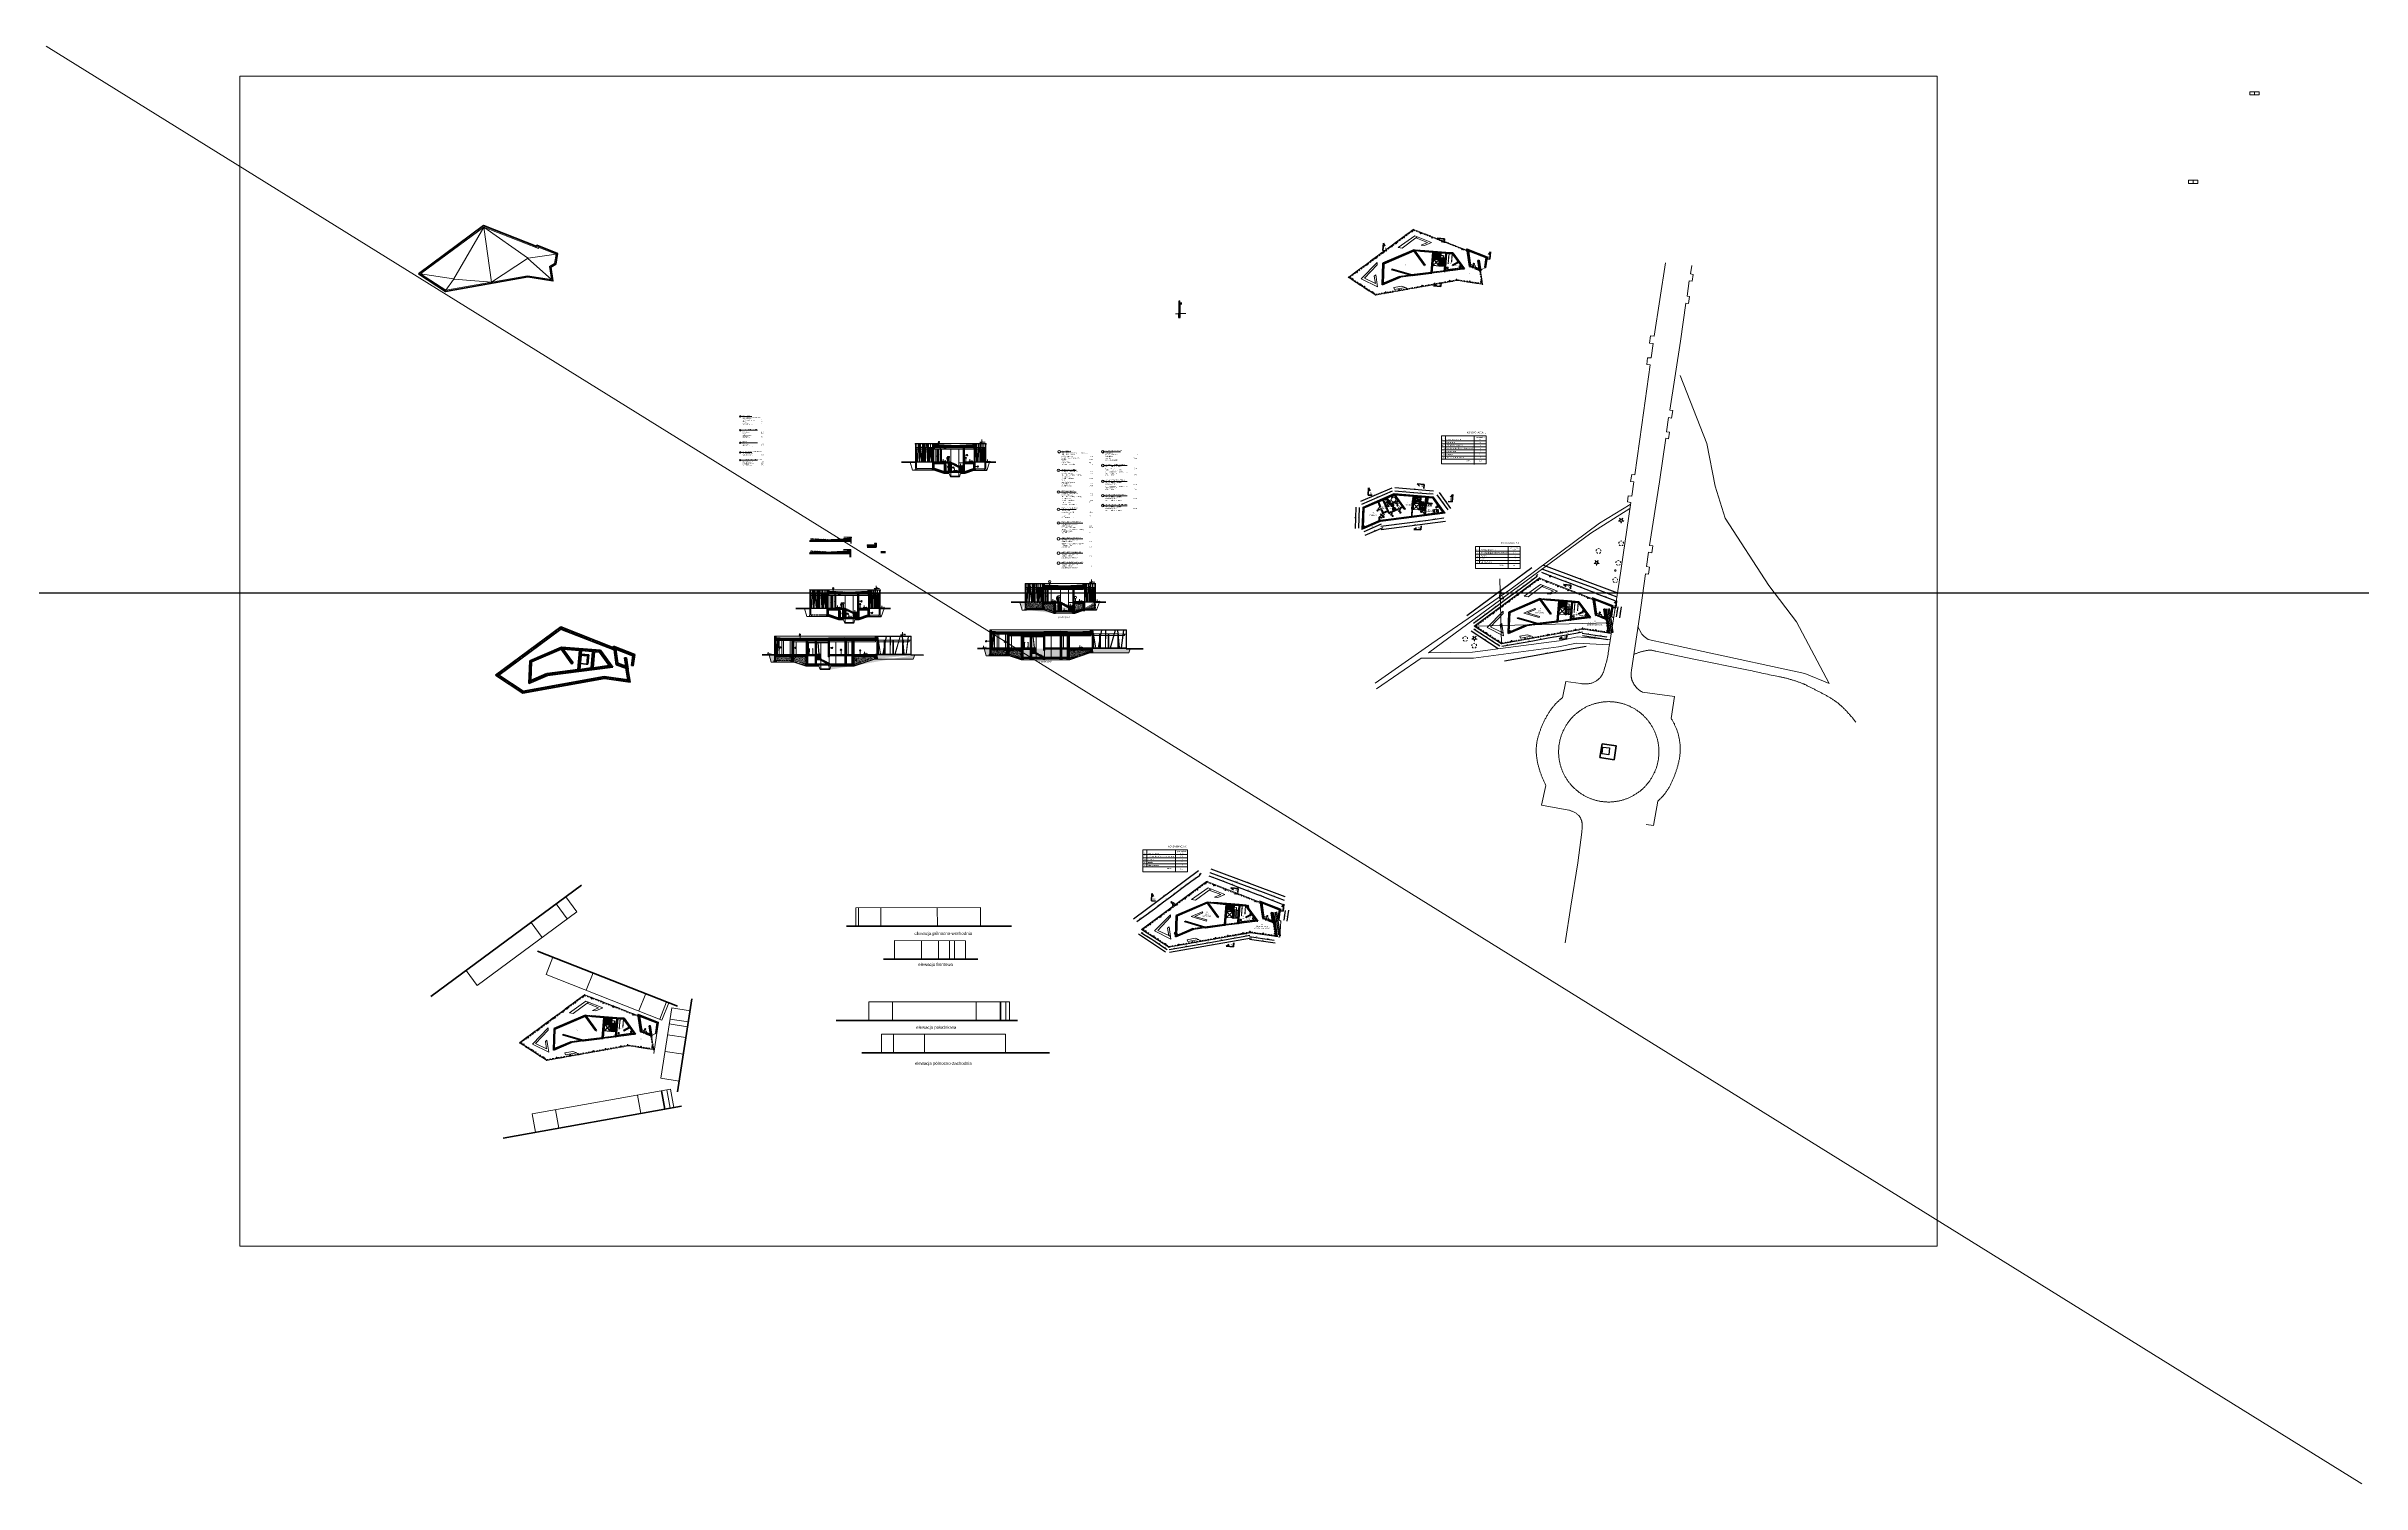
# Model space of a CAD drawing. Header units: millimetres. Extents: x -105266 to 178069, y 491 to 168574.
# Drawn here: x -105266 to -30638, y 5823 to 52143 of the extents above; entities that cross this region are included whole.
import ezdxf

# ---------------------------------------------------------------- set-up
doc = ezdxf.new("R2010")
doc.units = ezdxf.units.MM
doc.linetypes.add('DASHDOTX2', pattern=[2, 1, -0.5, 0, -0.5])
doc.linetypes.add('HIDDENX2', pattern=[0.75, 0.5, -0.25])
doc.layers.get('defpoints').update_dxf_attribs({"color": 4})
for name, color, linetype in [('312-Budynek (powierzchnia)', 7, 'Continuous'), ('510-Podpora jednosłupowa symb.-SEPOW', 7, 'Continuous'), ('drzewo iglaste (punkt)', 7, 'Continuous'), ('drzewo liściaste (punkt)', 7, 'Continuous'), ('krawężnik (linia)', 7, 'Continuous')]:
    doc.layers.add(name, color=color, linetype=linetype)
for name, color, linetype, lineweight in [('A sc-murowane', 2, 'Continuous', 40), ('A- TM meble', 9, 'Continuous', 13), ('A-L-W', 123, 'Continuous', 15), ('A-L-W-nad', 123, 'HIDDENX2', 15), ('A-sc murowane', 2, 'Continuous', 40), ('A-sc wykończenie', 6, 'Continuous', 18), ('A-SC-MUROWANE', 2, 'Continuous', 40), ('A-STOLARKA', 1, 'Continuous', 15), ('A-wykończenia', 6, 'Continuous', 13), ('AVG', 123, 'Continuous', 15), ('izolacja2', 4, 'BATTING', 9), ('meble', 9, 'Continuous', 13), ('osie', 7, 'DASHDOTX2', 15), ('pod', 123, 'HIDDENX2', 15), ('stolarka', 1, 'Continuous', 5), ('ściany murowane', 2, 'Continuous', 40)]:
    doc.layers.add(name, color=color, linetype=linetype, lineweight=lineweight)
doc.styles.add('APLUS', font='arial.ttf', dxfattribs={"width": 0.6})
doc.styles.get("Standard").update_dxf_attribs({"font": 'arial.ttf'})
doc.linetypes.add('BATTING', pattern='A,0.00254,-2.54,[134,ltypeshp.shx,S=2.54,R=0,X=-2.54,Y=0],-5.08,[134,ltypeshp.shx,S=2.54,R=180,X=2.54,Y=0],-2.54', length=10.16254)
doc.dimstyles.new('ewelina', dxfattribs={"dimtxt": 30, "dimasz": 15, "dimexe": 1.25, "dimexo": 0.625, "dimgap": 8, "dimtad": 1, "dimdec": 0, "dimtxsty": 'Standard', "dimblk": 'ARCHTICK', "dimcen": 2.5, "dimse1": 1, "dimse2": 1, "dimadec": 0, "dimazin": 0, "dimtfac": 1, "dimtdec": 0, "dimtmove": 0, "dimatfit": 3, "dimldrblk": 'ARCHTICK', "dimfxl": 1, "dimarcsym": 0})
pattern_1 = [(45, (-143719.624, -14209.136), (-11.4904852, 11.4904852), []), (45, (-143708.151, -14209.136), (-11.4904852, 11.4904852), [7.8, -3.25])]
pattern_2 = [(315, (-106790.688, -13952.6135), (4.49012806, 4.49012806), [])]
pattern_3 = [(315, (-143719.6236, -14209.1357), (4.49012806, 4.49012806), [])]
pattern_4 = [(45, (-143719.6236, -14209.1357), (4e-16, 4.49012806), [3.175, -3.175])]
pattern_5 = [(315, (-111250.35, -15442.865), (4.49012806, 4.49012806), [])]
pattern_6 = [(45, (-143719.624, -14209.136), (-12.3743687, 12.3743687), []), (45, (-143707.269, -14209.136), (-12.3743687, 12.3743687), [8.4, -3.5])]
pattern_7 = [(45, (-95980.251, -23630.134), (-8.8388348, 8.8388348), []), (45, (-95971.426, -23630.134), (-8.8388348, 8.8388348), [6, -2.5])]
pattern_8 = [(315, (-99850.856, -13750.408), (4.49012806, 4.49012806), [])]
pattern_9 = [(37.5, (-99850.856, -13750.408), (-0.800016, 24.470662), [0, -19.304, 0, -21.59, 0, -20.6375]), (7.5, (-99850.856, -13750.408), (22.476164, 35.841255), [0, -10.414, 0, -17.399, 0, -6.6675]), (327.5, (-99866.477, -13750.408), (39.5496185, 0.071859), [0, -6.35, 0, -22.86, 0, -29.845]), (317.5, (-99866.477, -13750.408), (38.177823, 11.146466), [0, -3.175, 0, -14.986, 0, -17.145])]
pattern_10 = [(45, (-99850.856, -13750.408), (-8.8388348, 8.8388348), []), (45, (-99842.031, -13750.408), (-8.8388348, 8.8388348), [6, -2.5])]
pattern_11 = [(315, (-104310.518, -15240.66), (4.49012806, 4.49012806), [])]
pattern_12 = [(45, (-104310.518, -15240.66), (-8.8388348, 8.8388348), []), (45, (-104301.693, -15240.66), (-8.8388348, 8.8388348), [6, -2.5])]
pattern_13 = [(37.5, (-104310.518, -15240.66), (-0.8000156, 24.470662), [0, -19.304, 0, -21.59, 0, -20.6375]), (7.5, (-104310.518, -15240.66), (22.476164, 35.841255), [0, -10.414, 0, -17.399, 0, -6.6675]), (327.5, (-104326.14, -15240.66), (39.5496185, 0.071859), [0, -6.35, 0, -22.86, 0, -29.845]), (317.5, (-104326.14, -15240.66), (38.177823, 11.146466), [0, -3.175, 0, -14.986, 0, -17.145])]
pattern_14 = [(45, (-104310.518, -15240.66), (9e-16, 8.9802561), [6.35, -6.35])]
pattern_15 = [(45, (-140315.153, -9495.571), (-11.4904852, 11.4904852), []), (45, (-140303.68, -9495.571), (-11.4904852, 11.4904852), [7.8, -3.25])]
pattern_16 = [(315, (-103386.2177, -9239.049), (4.49012806, 4.49012806), [])]
pattern_17 = [(45, (-140315.1533, -9495.5714), (4e-16, 4.49012806), [3.175, -3.175])]
pattern_18 = [(37.5, (-111250.35, -15442.865), (-0.8000156, 24.470662), [0, -19.304, 0, -21.59, 0, -20.6375]), (7.5, (-111250.35, -15442.865), (22.476164, 35.841255), [0, -10.414, 0, -17.399, 0, -6.6675]), (327.5, (-111265.971, -15442.865), (39.5496185, 0.071859), [0, -6.35, 0, -22.86, 0, -29.845]), (317.5, (-111265.97, -15442.865), (38.177823, 11.146466), [0, -3.175, 0, -14.986, 0, -17.145])]

# ---------------------------------------------------------------- blocks, each defined once
blk = doc.blocks.new('_ArchTick')
at = {"color": 0, "linetype": 'ByBlock', "const_width": 0.15}
blk.add_lwpolyline([(-0.5, -0.5), (0.5, 0.5)], dxfattribs=at)
blk = doc.blocks.new('*D222')
at = {"layer": 'A-sc wykończenie', "color": 0, "lineweight": -2, "transparency": 16777216}
blk.add_line((-79599, 34002), (-79599, 33740), dxfattribs=at)
at = {"layer": 'defpoints', "color": 0, "transparency": 16777216}
for p in [(-79639, 33740), (-79599, 34002), (-79599, 33740)]:
    blk.add_point(p, dxfattribs=at)
at = {"layer": 'A-sc wykończenie', "color": 0, "lineweight": -2, "transparency": 16777216, "xscale": 15, "yscale": 15, "zscale": 15}
for p, rotation in [((-79599, 34002), 90), ((-79599, 33740), 270)]:
    blk.add_blockref('_ArchTick', p, dxfattribs=dict(at, rotation=rotation))
at = {"layer": 'A-sc wykończenie', "color": 0, "transparency": 16777216, "insert": (-79623, 33871), "char_height": 30, "attachment_point": 5, "rotation": 90}
blk.add_mtext('263', dxfattribs=at)
blk = doc.blocks.new('*D399')
at = {"layer": 'A-sc wykończenie', "color": 0, "lineweight": -2, "transparency": 16777216}
blk.add_line((-79962, 34448), (-79962, 34037), dxfattribs=at)
at = {"layer": 'defpoints', "color": 0, "transparency": 16777216}
for p in [(-80039, 34448), (-79962, 34037), (-79962, 34037)]:
    blk.add_point(p, dxfattribs=at)
at = {"layer": 'A-sc wykończenie', "color": 0, "lineweight": -2, "transparency": 16777216, "xscale": 15, "yscale": 15, "zscale": 15}
for p, rotation in [((-79962, 34448), 90), ((-79962, 34037), 270)]:
    blk.add_blockref('_ArchTick', p, dxfattribs=dict(at, rotation=rotation))
at = {"layer": 'A-sc wykończenie', "color": 0, "transparency": 16777216, "insert": (-79985, 34243), "char_height": 30, "attachment_point": 5, "rotation": 90}
blk.add_mtext('411', dxfattribs=at)
blk = doc.blocks.new('*D400')
at = {"layer": 'A-sc wykończenie', "color": 0, "lineweight": -2, "transparency": 16777216}
blk.add_line((-79844, 34037), (-79844, 34498), dxfattribs=at)
at = {"layer": 'defpoints', "color": 0, "transparency": 16777216}
for p in [(-80079, 34498), (-79844, 34498), (-80093, 34037)]:
    blk.add_point(p, dxfattribs=at)
at = {"layer": 'A-sc wykończenie', "color": 0, "lineweight": -2, "transparency": 16777216, "xscale": 15, "yscale": 15, "zscale": 15}
for p, rotation in [((-79844, 34498), 90), ((-79844, 34037), 270)]:
    blk.add_blockref('_ArchTick', p, dxfattribs=dict(at, rotation=rotation))
at = {"layer": 'A-sc wykończenie', "color": 0, "transparency": 16777216, "insert": (-79867, 34268), "char_height": 30, "attachment_point": 5, "rotation": 90}
blk.add_mtext('461', dxfattribs=at)
blk = doc.blocks.new('*D223')
at = {"layer": 'A-L-W', "color": 0, "lineweight": -2, "transparency": 16777216}
blk.add_line((-54613, 34076), (-54663, 33756), dxfattribs=at)
at = {"layer": 'defpoints', "color": 0, "transparency": 16777216}
for p in [(-54924, 33796), (-54875, 34117), (-54663, 33756)]:
    blk.add_point(p, dxfattribs=at)
at = {"layer": 'A-L-W', "color": 0, "lineweight": -2, "transparency": 16777216, "xscale": 15, "yscale": 15, "zscale": 15}
for p, rotation in [((-54663, 33756), 261.2389036307366), ((-54613, 34076), 81.23890363073654)]:
    blk.add_blockref('_ArchTick', p, dxfattribs=dict(at, rotation=rotation))
at = {"layer": 'A-L-W', "color": 0, "transparency": 16777216, "insert": (-54661, 33920), "char_height": 30, "attachment_point": 5, "rotation": 81.2389}
blk.add_mtext('324', dxfattribs=at)
blk = doc.blocks.new('510')
at = {"color": 0, "linetype": 'Continuous', "lineweight": 0}
blk.add_circle((0, 0), 0.25, dxfattribs=at)
blk = doc.blocks.new('*D224')
at = {"layer": 'A-L-W', "color": 0, "lineweight": -2, "transparency": 16777216}
blk.add_line((-57037, 35298), (-55324, 34667), dxfattribs=at)
at = {"layer": 'defpoints', "color": 0, "transparency": 16777216}
for p in [(-57143, 35011), (-55429, 34380), (-55324, 34667)]:
    blk.add_point(p, dxfattribs=at)
at = {"layer": 'A-L-W', "color": 0, "lineweight": -2, "transparency": 16777216, "xscale": 15, "yscale": 15, "zscale": 15}
for p, rotation in [((-57037, 35298), 159.7834779347574), ((-55324, 34667), 339.7834779347574)]:
    blk.add_blockref('_ArchTick', p, dxfattribs=dict(at, rotation=rotation))
at = {"layer": 'A-L-W', "color": 0, "transparency": 16777216, "insert": (-56172, 35005), "char_height": 30, "attachment_point": 5, "rotation": 339.78348}
blk.add_mtext('1826', dxfattribs=at)
blk = doc.blocks.new('*D225')
at = {"layer": 'A-L-W', "color": 0, "lineweight": -2, "transparency": 16777216}
blk.add_line((-55318, 34665), (-54647, 34403), dxfattribs=at)
at = {"layer": 'defpoints', "color": 0, "transparency": 16777216}
for p in [(-55429, 34380), (-54647, 34403), (-54759, 34117)]:
    blk.add_point(p, dxfattribs=at)
at = {"layer": 'A-L-W', "color": 0, "lineweight": -2, "transparency": 16777216, "xscale": 15, "yscale": 15, "zscale": 15}
for p, rotation in [((-55318, 34665), 158.6469915944504), ((-54647, 34403), 338.6469915944504)]:
    blk.add_blockref('_ArchTick', p, dxfattribs=dict(at, rotation=rotation))
at = {"layer": 'A-L-W', "color": 0, "transparency": 16777216, "insert": (-54974, 34556), "char_height": 30, "attachment_point": 5, "rotation": 338.64699}
blk.add_mtext('720', dxfattribs=at)
blk = doc.blocks.new('*D226')
at = {"layer": 'A-L-W', "color": 0, "lineweight": -2, "transparency": 16777216}
blk.add_line((-55311, 34513), (-54715, 34280), dxfattribs=at)
at = {"layer": 'defpoints', "color": 0, "transparency": 16777216}
for p in [(-55453, 34151), (-54842, 33956), (-54715, 34280)]:
    blk.add_point(p, dxfattribs=at)
at = {"layer": 'A-L-W', "color": 0, "lineweight": -2, "transparency": 16777216, "xscale": 15, "yscale": 15, "zscale": 15}
for p, rotation in [((-55311, 34513), 158.6987427377638), ((-54715, 34280), 338.6987427377638)]:
    blk.add_blockref('_ArchTick', p, dxfattribs=dict(at, rotation=rotation))
at = {"layer": 'A-L-W', "color": 0, "transparency": 16777216, "insert": (-55005, 34418), "char_height": 30, "attachment_point": 5, "rotation": 338.69874}
blk.add_mtext('640', dxfattribs=at)
blk = doc.blocks.new('*D227')
at = {"layer": 'A-L-W', "color": 0, "lineweight": -2, "transparency": 16777216}
blk.add_line((-55314, 34513), (-55490, 34581), dxfattribs=at)
at = {"layer": 'defpoints', "color": 0, "transparency": 16777216}
for p in [(-55490, 34581), (-55629, 34218), (-55453, 34151)]:
    blk.add_point(p, dxfattribs=at)
at = {"layer": 'A-L-W', "color": 0, "lineweight": -2, "transparency": 16777216, "xscale": 15, "yscale": 15, "zscale": 15}
for p, rotation in [((-55490, 34581), 159.0608906428986), ((-55314, 34513), 339.0608906428986)]:
    blk.add_blockref('_ArchTick', p, dxfattribs=dict(at, rotation=rotation))
at = {"layer": 'A-L-W', "color": 0, "transparency": 16777216, "insert": (-55394, 34569), "char_height": 30, "attachment_point": 5, "rotation": 339.06089}
blk.add_mtext('188', dxfattribs=at)
blk = doc.blocks.new('*D228')
at = {"layer": 'A-L-W', "color": 0, "lineweight": -2, "transparency": 16777216}
blk.add_line((-55490, 34581), (-56136, 34828), dxfattribs=at)
at = {"layer": 'defpoints', "color": 0, "transparency": 16777216}
for p in [(-56269, 34480), (-56136, 34828), (-55629, 34218)]:
    blk.add_point(p, dxfattribs=at)
at = {"layer": 'A-L-W', "color": 0, "lineweight": -2, "transparency": 16777216, "xscale": 15, "yscale": 15, "zscale": 15}
for p, rotation in [((-56136, 34828), 159.0608906512475), ((-55490, 34581), 339.0608906512475)]:
    blk.add_blockref('_ArchTick', p, dxfattribs=dict(at, rotation=rotation))
at = {"layer": 'A-L-W', "color": 0, "transparency": 16777216, "insert": (-55805, 34726), "char_height": 30, "attachment_point": 5, "rotation": 339.06089}
blk.add_mtext('692', dxfattribs=at)
blk = doc.blocks.new('*D229')
at = {"layer": 'A-L-W', "color": 0, "lineweight": -2, "transparency": 16777216}
blk.add_line((-56136, 34828), (-56458, 34951), dxfattribs=at)
at = {"layer": 'defpoints', "color": 0, "transparency": 16777216}
for p in [(-56589, 34606), (-56458, 34951), (-56269, 34480)]:
    blk.add_point(p, dxfattribs=at)
at = {"layer": 'A-L-W', "color": 0, "lineweight": -2, "transparency": 16777216, "xscale": 15, "yscale": 15, "zscale": 15}
for p, rotation in [((-56458, 34951), 159.0608906512475), ((-56136, 34828), 339.0608906512475)]:
    blk.add_blockref('_ArchTick', p, dxfattribs=dict(at, rotation=rotation))
at = {"layer": 'A-L-W', "color": 0, "transparency": 16777216, "insert": (-56288, 34911), "char_height": 30, "attachment_point": 5, "rotation": 339.06089}
blk.add_mtext('344', dxfattribs=at)
blk = doc.blocks.new('*D230')
at = {"layer": 'A-L-W', "color": 0, "lineweight": -2, "transparency": 16777216}
blk.add_line((-56458, 34951), (-56828, 35092), dxfattribs=at)
at = {"layer": 'defpoints', "color": 0, "transparency": 16777216}
for p in [(-56828, 35092), (-56958, 34751), (-56589, 34606)]:
    blk.add_point(p, dxfattribs=at)
at = {"layer": 'A-L-W', "color": 0, "lineweight": -2, "transparency": 16777216, "xscale": 15, "yscale": 15, "zscale": 15}
for p, rotation in [((-56828, 35092), 159.0608906512475), ((-56458, 34951), 339.0608906512475)]:
    blk.add_blockref('_ArchTick', p, dxfattribs=dict(at, rotation=rotation))
at = {"layer": 'A-L-W', "color": 0, "transparency": 16777216, "insert": (-56634, 35043), "char_height": 30, "attachment_point": 5, "rotation": 339.06089}
blk.add_mtext('396', dxfattribs=at)
blk = doc.blocks.new('*D231')
at = {"layer": 'A-L-W', "color": 0, "lineweight": -2, "transparency": 16777216}
blk.add_line((-56828, 35092), (-57062, 35182), dxfattribs=at)
at = {"layer": 'defpoints', "color": 0, "transparency": 16777216}
for p in [(-57062, 35182), (-57197, 34831), (-56958, 34751)]:
    blk.add_point(p, dxfattribs=at)
at = {"layer": 'A-L-W', "color": 0, "lineweight": -2, "transparency": 16777216, "xscale": 15, "yscale": 15, "zscale": 15}
for p, rotation in [((-57062, 35182), 159.0608906512475), ((-56828, 35092), 339.0608906512475)]:
    blk.add_blockref('_ArchTick', p, dxfattribs=dict(at, rotation=rotation))
at = {"layer": 'A-L-W', "color": 0, "transparency": 16777216, "insert": (-56937, 35159), "char_height": 30, "attachment_point": 5, "rotation": 339.06089}
blk.add_mtext('251', dxfattribs=at)
blk = doc.blocks.new('*D232')
at = {"layer": 'A-L-W', "color": 0, "lineweight": -2, "transparency": 16777216}
blk.add_line((-54610, 34515), (-56994, 35409), dxfattribs=at)
at = {"layer": 'defpoints', "color": 0, "transparency": 16777216}
for p in [(-56994, 35409), (-57143, 35011), (-54759, 34117)]:
    blk.add_point(p, dxfattribs=at)
at = {"layer": 'A-L-W', "color": 0, "lineweight": -2, "transparency": 16777216, "xscale": 15, "yscale": 15, "zscale": 15}
for p, rotation in [((-56994, 35409), 159.4448394453546), ((-54610, 34515), 339.4448394453546)]:
    blk.add_blockref('_ArchTick', p, dxfattribs=dict(at, rotation=rotation))
at = {"layer": 'A-L-W', "color": 0, "transparency": 16777216, "insert": (-55795, 34985), "char_height": 30, "attachment_point": 5, "rotation": 339.44484}
blk.add_mtext('2546', dxfattribs=at)
blk = doc.blocks.new('*D233')
at = {"layer": 'A-L-W', "color": 0, "lineweight": -2, "transparency": 16777216}
blk.add_line((-54504, 34078), (-54558, 33729), dxfattribs=at)
at = {"layer": 'defpoints', "color": 0, "transparency": 16777216}
for p in [(-54903, 33782), (-54850, 34131), (-54558, 33729)]:
    blk.add_point(p, dxfattribs=at)
at = {"layer": 'A-L-W', "color": 0, "lineweight": -2, "transparency": 16777216, "xscale": 15, "yscale": 15, "zscale": 15}
for p, rotation in [((-54558, 33729), 261.2389036284395), ((-54504, 34078), 81.23890362843942)]:
    blk.add_blockref('_ArchTick', p, dxfattribs=dict(at, rotation=rotation))
at = {"layer": 'A-L-W', "color": 0, "transparency": 16777216, "insert": (-54555, 33899), "char_height": 30, "attachment_point": 5, "rotation": 81.2389}
blk.add_mtext('353', dxfattribs=at)
blk = doc.blocks.new('*D234')
at = {"layer": 'A-L-W', "color": 0, "lineweight": -2, "transparency": 16777216}
blk.add_line((-54935, 34015), (-54891, 33718), dxfattribs=at)
at = {"layer": 'defpoints', "color": 0, "transparency": 16777216}
for p in [(-55012, 34003), (-54968, 33707), (-54891, 33718)]:
    blk.add_point(p, dxfattribs=at)
at = {"layer": 'A-L-W', "color": 0, "lineweight": -2, "transparency": 16777216, "xscale": 15, "yscale": 15, "zscale": 15}
for p, rotation in [((-54935, 34015), 98.49479359298175), ((-54891, 33718), 278.4947935929818)]:
    blk.add_blockref('_ArchTick', p, dxfattribs=dict(at, rotation=rotation))
at = {"layer": 'A-L-W', "color": 0, "transparency": 16777216, "insert": (-54890, 33870), "char_height": 30, "attachment_point": 5, "rotation": 278.49479}
blk.add_mtext('300', dxfattribs=at)
blk = doc.blocks.new('*D235')
at = {"layer": 'A-L-W', "color": 0, "lineweight": -2, "transparency": 16777216}
blk.add_line((-54891, 33718), (-54834, 33336), dxfattribs=at)
at = {"layer": 'defpoints', "color": 0, "transparency": 16777216}
for p in [(-54968, 33707), (-54903, 33326), (-54834, 33336)]:
    blk.add_point(p, dxfattribs=at)
at = {"layer": 'A-L-W', "color": 0, "lineweight": -2, "transparency": 16777216, "xscale": 15, "yscale": 15, "zscale": 15}
for p, rotation in [((-54891, 33718), 98.49479359357332), ((-54834, 33336), 278.4947935935733)]:
    blk.add_blockref('_ArchTick', p, dxfattribs=dict(at, rotation=rotation))
at = {"layer": 'A-L-W', "color": 0, "transparency": 16777216, "insert": (-54839, 33531), "char_height": 30, "attachment_point": 5, "rotation": 278.49479}
blk.add_mtext('386', dxfattribs=at)
blk = doc.blocks.new('*D236')
at = {"layer": 'A-L-W', "color": 0, "lineweight": -2, "transparency": 16777216}
for p, q in [((-54834, 33336), (-54826, 33284)), ((-54830, 33310), (-54800, 33306)), ((-54800, 33306), (-54792, 33247))]:
    blk.add_line(p, q, dxfattribs=at)
at = {"layer": 'defpoints', "color": 0, "transparency": 16777216}
for p in [(-54907, 33272), (-54903, 33326), (-54826, 33284)]:
    blk.add_point(p, dxfattribs=at)
at = {"layer": 'A-L-W', "color": 0, "lineweight": -2, "transparency": 16777216, "xscale": 15, "yscale": 15, "zscale": 15}
for p, rotation in [((-54834, 33336), 98.49479359357332), ((-54826, 33284), 278.4947935935733)]:
    blk.add_blockref('_ArchTick', p, dxfattribs=dict(at, rotation=rotation))
at = {"layer": 'A-L-W', "color": 0, "transparency": 16777216, "insert": (-54773, 33280), "char_height": 30, "attachment_point": 5, "rotation": 278.49479}
blk.add_mtext('53', dxfattribs=at)
blk = doc.blocks.new('*D401')
at = {"layer": 'A-L-W', "color": 0, "lineweight": -2, "transparency": 16777216}
blk.add_line((-54989, 34012), (-54939, 33677), dxfattribs=at)
at = {"layer": 'defpoints', "color": 0, "transparency": 16777216}
for p in [(-55013, 34009), (-54963, 33674), (-54939, 33677)]:
    blk.add_point(p, dxfattribs=at)
at = {"layer": 'A-L-W', "color": 0, "lineweight": -2, "transparency": 16777216, "xscale": 15, "yscale": 15, "zscale": 15}
for p, rotation in [((-54989, 34012), 98.49479359336064), ((-54939, 33677), 278.4947935933606)]:
    blk.add_blockref('_ArchTick', p, dxfattribs=dict(at, rotation=rotation))
at = {"layer": 'A-L-W', "color": 0, "transparency": 16777216, "insert": (-54941, 33848), "char_height": 30, "attachment_point": 5, "rotation": 278.49479}
blk.add_mtext('339', dxfattribs=at)
blk = doc.blocks.new('*D402')
at = {"layer": 'A-L-W', "color": 0, "lineweight": -2, "transparency": 16777216}
blk.add_line((-54939, 33677), (-54874, 33237), dxfattribs=at)
at = {"layer": 'defpoints', "color": 0, "transparency": 16777216}
for p in [(-54963, 33674), (-54910, 33231), (-54874, 33237)]:
    blk.add_point(p, dxfattribs=at)
at = {"layer": 'A-L-W', "color": 0, "lineweight": -2, "transparency": 16777216, "xscale": 15, "yscale": 15, "zscale": 15}
for p, rotation in [((-54939, 33677), 98.49479359357332), ((-54874, 33237), 278.4947935935733)]:
    blk.add_blockref('_ArchTick', p, dxfattribs=dict(at, rotation=rotation))
at = {"layer": 'A-L-W', "color": 0, "transparency": 16777216, "insert": (-54883, 33460), "char_height": 30, "attachment_point": 5, "rotation": 278.49479}
blk.add_mtext('446', dxfattribs=at)
blk = doc.blocks.new('*D403')
at = {"layer": 'A-L-W', "color": 0, "lineweight": -2, "transparency": 16777216}
blk.add_line((-54898, 34027), (-54778, 33249), dxfattribs=at)
at = {"layer": 'defpoints', "color": 0, "transparency": 16777216}
for p in [(-55013, 34009), (-54894, 33231), (-54778, 33249)]:
    blk.add_point(p, dxfattribs=at)
at = {"layer": 'A-L-W', "color": 0, "lineweight": -2, "transparency": 16777216, "xscale": 15, "yscale": 15, "zscale": 15}
for p, rotation in [((-54898, 34027), 98.7320217665575), ((-54778, 33249), 278.7320217665575)]:
    blk.add_blockref('_ArchTick', p, dxfattribs=dict(at, rotation=rotation))
at = {"layer": 'A-L-W', "color": 0, "transparency": 16777216, "insert": (-54815, 33641), "char_height": 30, "attachment_point": 5, "rotation": 278.73202}
blk.add_mtext('787', dxfattribs=at)
blk = doc.blocks.new('*D237')
at = {"layer": 'A-L-W', "color": 0, "lineweight": -2, "transparency": 16777216}
blk.add_line((-55758, 33230), (-55347, 33172), dxfattribs=at)
at = {"layer": 'defpoints', "color": 0, "transparency": 16777216}
for p in [(-55739, 33368), (-55347, 33172), (-55328, 33310)]:
    blk.add_point(p, dxfattribs=at)
at = {"layer": 'A-L-W', "color": 0, "lineweight": -2, "transparency": 16777216, "xscale": 15, "yscale": 15, "zscale": 15}
for p, rotation in [((-55758, 33230), 171.9805323292466), ((-55347, 33172), 351.9805323292466)]:
    blk.add_blockref('_ArchTick', p, dxfattribs=dict(at, rotation=rotation))
at = {"layer": 'A-L-W', "color": 0, "transparency": 16777216, "insert": (-55549, 33224), "char_height": 30, "attachment_point": 5, "rotation": 351.98053}
blk.add_mtext('415', dxfattribs=at)
blk = doc.blocks.new('*D238')
at = {"layer": 'A-L-W', "color": 0, "lineweight": -2, "transparency": 16777216}
blk.add_line((-55347, 33172), (-54966, 33118), dxfattribs=at)
at = {"layer": 'defpoints', "color": 0, "transparency": 16777216}
for p in [(-55328, 33310), (-54966, 33118), (-54947, 33256)]:
    blk.add_point(p, dxfattribs=at)
at = {"layer": 'A-L-W', "color": 0, "lineweight": -2, "transparency": 16777216, "xscale": 15, "yscale": 15, "zscale": 15}
for p, rotation in [((-55347, 33172), 171.9805323280776), ((-54966, 33118), 351.9805323280776)]:
    blk.add_blockref('_ArchTick', p, dxfattribs=dict(at, rotation=rotation))
at = {"layer": 'A-L-W', "color": 0, "transparency": 16777216, "insert": (-55154, 33168), "char_height": 30, "attachment_point": 5, "rotation": 351.98053}
blk.add_mtext('384', dxfattribs=at)
blk = doc.blocks.new('*D239')
at = {"layer": 'A-L-W', "color": 0, "lineweight": -2, "transparency": 16777216}
blk.add_line((-55751, 33153), (-54941, 33028), dxfattribs=at)
at = {"layer": 'defpoints', "color": 0, "transparency": 16777216}
for p in [(-55719, 33356), (-54941, 33028), (-54910, 33231)]:
    blk.add_point(p, dxfattribs=at)
at = {"layer": 'A-L-W', "color": 0, "lineweight": -2, "transparency": 16777216, "xscale": 15, "yscale": 15, "zscale": 15}
for p, rotation in [((-55751, 33153), 171.2389036279741), ((-54941, 33028), 351.2389036279741)]:
    blk.add_blockref('_ArchTick', p, dxfattribs=dict(at, rotation=rotation))
at = {"layer": 'A-L-W', "color": 0, "transparency": 16777216, "insert": (-55325, 33111), "char_height": 30, "attachment_point": 5, "rotation": 351.2389}
blk.add_mtext('819', dxfattribs=at)
blk = doc.blocks.new('*D240')
at = {"layer": 'A-L-W', "color": 0, "lineweight": -2, "transparency": 16777216}
blk.add_line((-58351, 32811), (-58038, 32867), dxfattribs=at)
at = {"layer": 'defpoints', "color": 0, "transparency": 16777216}
for p in [(-58364, 32882), (-58051, 32938), (-58038, 32867)]:
    blk.add_point(p, dxfattribs=at)
at = {"layer": 'A-L-W', "color": 0, "lineweight": -2, "transparency": 16777216, "xscale": 15, "yscale": 15, "zscale": 15}
for p, rotation in [((-58038, 32867), 10.12634782807788), ((-58351, 32811), 190.1263478280779)]:
    blk.add_blockref('_ArchTick', p, dxfattribs=dict(at, rotation=rotation))
at = {"layer": 'A-L-W', "color": 0, "transparency": 16777216, "insert": (-58199, 32862), "char_height": 30, "attachment_point": 5, "rotation": 10.12635}
blk.add_mtext('318', dxfattribs=at)
blk = doc.blocks.new('*D241')
at = {"layer": 'A-L-W', "color": 0, "lineweight": -2, "transparency": 16777216}
blk.add_line((-58038, 32867), (-57599, 32945), dxfattribs=at)
at = {"layer": 'defpoints', "color": 0, "transparency": 16777216}
for p in [(-58051, 32938), (-57609, 33004), (-57599, 32945)]:
    blk.add_point(p, dxfattribs=at)
at = {"layer": 'A-L-W', "color": 0, "lineweight": -2, "transparency": 16777216, "xscale": 15, "yscale": 15, "zscale": 15}
for p, rotation in [((-58038, 32867), 190.1263478308367), ((-57599, 32945), 10.12634783083672)]:
    blk.add_blockref('_ArchTick', p, dxfattribs=dict(at, rotation=rotation))
at = {"layer": 'A-L-W', "color": 0, "transparency": 16777216, "insert": (-57823, 32929), "char_height": 30, "attachment_point": 5, "rotation": 10.12635}
blk.add_mtext('446', dxfattribs=at)
blk = doc.blocks.new('*D242')
at = {"layer": 'A-L-W', "color": 0, "lineweight": -2, "transparency": 16777216}
blk.add_line((-57599, 32945), (-57354, 32989), dxfattribs=at)
at = {"layer": 'defpoints', "color": 0, "transparency": 16777216}
for p in [(-57609, 33004), (-57365, 33048), (-57354, 32989)]:
    blk.add_point(p, dxfattribs=at)
at = {"layer": 'A-L-W', "color": 0, "lineweight": -2, "transparency": 16777216, "xscale": 15, "yscale": 15, "zscale": 15}
for p, rotation in [((-57599, 32945), 190.1263478308367), ((-57354, 32989), 10.12634783083672)]:
    blk.add_blockref('_ArchTick', p, dxfattribs=dict(at, rotation=rotation))
at = {"layer": 'A-L-W', "color": 0, "transparency": 16777216, "insert": (-57481, 32990), "char_height": 30, "attachment_point": 5, "rotation": 10.12635}
blk.add_mtext('249', dxfattribs=at)
blk = doc.blocks.new('*D243')
at = {"layer": 'A-L-W', "color": 0, "lineweight": -2, "transparency": 16777216}
blk.add_line((-57354, 32989), (-56857, 33078), dxfattribs=at)
at = {"layer": 'defpoints', "color": 0, "transparency": 16777216}
for p in [(-57365, 33048), (-56867, 33137), (-56857, 33078)]:
    blk.add_point(p, dxfattribs=at)
at = {"layer": 'A-L-W', "color": 0, "lineweight": -2, "transparency": 16777216, "xscale": 15, "yscale": 15, "zscale": 15}
for p, rotation in [((-57354, 32989), 190.1263478308367), ((-56857, 33078), 10.12634783083672)]:
    blk.add_blockref('_ArchTick', p, dxfattribs=dict(at, rotation=rotation))
at = {"layer": 'A-L-W', "color": 0, "transparency": 16777216, "insert": (-57110, 33057), "char_height": 30, "attachment_point": 5, "rotation": 10.12635}
blk.add_mtext('505', dxfattribs=at)
blk = doc.blocks.new('*D244')
at = {"layer": 'A-L-W', "color": 0, "lineweight": -2, "transparency": 16777216}
blk.add_line((-56857, 33078), (-56457, 33149), dxfattribs=at)
at = {"layer": 'defpoints', "color": 0, "transparency": 16777216}
for p in [(-56867, 33137), (-56467, 33208), (-56457, 33149)]:
    blk.add_point(p, dxfattribs=at)
at = {"layer": 'A-L-W', "color": 0, "lineweight": -2, "transparency": 16777216, "xscale": 15, "yscale": 15, "zscale": 15}
for p, rotation in [((-56857, 33078), 190.1263478308367), ((-56457, 33149), 10.12634783083672)]:
    blk.add_blockref('_ArchTick', p, dxfattribs=dict(at, rotation=rotation))
at = {"layer": 'A-L-W', "color": 0, "transparency": 16777216, "insert": (-56661, 33137), "char_height": 30, "attachment_point": 5, "rotation": 10.12635}
blk.add_mtext('407', dxfattribs=at)
blk = doc.blocks.new('*D245')
at = {"layer": 'A-L-W', "color": 0, "lineweight": -2, "transparency": 16777216}
blk.add_line((-56457, 33149), (-55971, 33236), dxfattribs=at)
at = {"layer": 'defpoints', "color": 0, "transparency": 16777216}
for p in [(-56467, 33208), (-55981, 33295), (-55971, 33236)]:
    blk.add_point(p, dxfattribs=at)
at = {"layer": 'A-L-W', "color": 0, "lineweight": -2, "transparency": 16777216, "xscale": 15, "yscale": 15, "zscale": 15}
for p, rotation in [((-56457, 33149), 190.1263478308367), ((-55971, 33236), 10.12634783083672)]:
    blk.add_blockref('_ArchTick', p, dxfattribs=dict(at, rotation=rotation))
at = {"layer": 'A-L-W', "color": 0, "transparency": 16777216, "insert": (-56218, 33216), "char_height": 30, "attachment_point": 5, "rotation": 10.12635}
blk.add_mtext('493', dxfattribs=at)
blk = doc.blocks.new('*D246')
at = {"layer": 'A-L-W', "color": 0, "lineweight": -2, "transparency": 16777216}
blk.add_line((-55971, 33236), (-55748, 33276), dxfattribs=at)
at = {"layer": 'defpoints', "color": 0, "transparency": 16777216}
for p in [(-55981, 33295), (-55759, 33335), (-55748, 33276)]:
    blk.add_point(p, dxfattribs=at)
at = {"layer": 'A-L-W', "color": 0, "lineweight": -2, "transparency": 16777216, "xscale": 15, "yscale": 15, "zscale": 15}
for p, rotation in [((-55971, 33236), 190.1263478308367), ((-55748, 33276), 10.12634783083672)]:
    blk.add_blockref('_ArchTick', p, dxfattribs=dict(at, rotation=rotation))
at = {"layer": 'A-L-W', "color": 0, "transparency": 16777216, "insert": (-55864, 33279), "char_height": 30, "attachment_point": 5, "rotation": 10.12635}
blk.add_mtext('226', dxfattribs=at)
blk = doc.blocks.new('*D404')
at = {"layer": 'A-L-W', "color": 0, "lineweight": -2, "transparency": 16777216}
blk.add_line((-58265, 32342), (-55631, 32814), dxfattribs=at)
at = {"layer": 'defpoints', "color": 0, "transparency": 16777216}
for p in [(-58362, 32888), (-55728, 33360), (-55631, 32814)]:
    blk.add_point(p, dxfattribs=at)
at = {"layer": 'A-L-W', "color": 0, "lineweight": -2, "transparency": 16777216, "xscale": 15, "yscale": 15, "zscale": 15}
for p, rotation in [((-58265, 32342), 190.1547911480246), ((-55631, 32814), 10.15479114802461)]:
    blk.add_blockref('_ArchTick', p, dxfattribs=dict(at, rotation=rotation))
at = {"layer": 'A-L-W', "color": 0, "transparency": 16777216, "insert": (-56919, 32607), "char_height": 30, "attachment_point": 5, "rotation": 10.15479}
blk.add_mtext('2676', dxfattribs=at)
blk = doc.blocks.new('*D247')
at = {"layer": 'A-L-W', "color": 0, "lineweight": -2, "transparency": 16777216}
blk.add_line((-59254, 33366), (-59175, 33314), dxfattribs=at)
at = {"layer": 'defpoints', "color": 0, "transparency": 16777216}
for p in [(-59221, 33415), (-59175, 33314), (-59142, 33364)]:
    blk.add_point(p, dxfattribs=at)
at = {"layer": 'A-L-W', "color": 0, "lineweight": -2, "transparency": 16777216, "xscale": 15, "yscale": 15, "zscale": 15}
for p, rotation in [((-59254, 33366), 146.7725087470865), ((-59175, 33314), 326.7725087470864)]:
    blk.add_blockref('_ArchTick', p, dxfattribs=dict(at, rotation=rotation))
at = {"layer": 'A-L-W', "color": 0, "transparency": 16777216, "insert": (-59202, 33360), "char_height": 30, "attachment_point": 5, "rotation": 326.77251}
blk.add_mtext('94', dxfattribs=at)
blk = doc.blocks.new('*D248')
at = {"layer": 'A-L-W', "color": 0, "lineweight": -2, "transparency": 16777216}
blk.add_line((-59175, 33314), (-58913, 33143), dxfattribs=at)
at = {"layer": 'defpoints', "color": 0, "transparency": 16777216}
for p in [(-59142, 33364), (-58913, 33143), (-58888, 33182)]:
    blk.add_point(p, dxfattribs=at)
at = {"layer": 'A-L-W', "color": 0, "lineweight": -2, "transparency": 16777216, "xscale": 15, "yscale": 15, "zscale": 15}
for p, rotation in [((-59175, 33314), 146.7725087516941), ((-58913, 33143), 326.7725087516941)]:
    blk.add_blockref('_ArchTick', p, dxfattribs=dict(at, rotation=rotation))
at = {"layer": 'A-L-W', "color": 0, "transparency": 16777216, "insert": (-59031, 33248), "char_height": 30, "attachment_point": 5, "rotation": 326.77251}
blk.add_mtext('313', dxfattribs=at)
blk = doc.blocks.new('*D249')
at = {"layer": 'A-L-W', "color": 0, "lineweight": -2, "transparency": 16777216}
blk.add_line((-58913, 33143), (-58785, 33058), dxfattribs=at)
at = {"layer": 'defpoints', "color": 0, "transparency": 16777216}
for p in [(-58888, 33182), (-58785, 33058), (-58759, 33098)]:
    blk.add_point(p, dxfattribs=at)
at = {"layer": 'A-L-W', "color": 0, "lineweight": -2, "transparency": 16777216, "xscale": 15, "yscale": 15, "zscale": 15}
for p, rotation in [((-58913, 33143), 146.7725087516941), ((-58785, 33058), 326.7725087516941)]:
    blk.add_blockref('_ArchTick', p, dxfattribs=dict(at, rotation=rotation))
at = {"layer": 'A-L-W', "color": 0, "transparency": 16777216, "insert": (-58836, 33120), "char_height": 30, "attachment_point": 5, "rotation": 326.77251}
blk.add_mtext('154', dxfattribs=at)
blk = doc.blocks.new('*D250')
at = {"layer": 'A-L-W', "color": 0, "lineweight": -2, "transparency": 16777216}
blk.add_line((-58785, 33058), (-58532, 32893), dxfattribs=at)
at = {"layer": 'defpoints', "color": 0, "transparency": 16777216}
for p in [(-58759, 33098), (-58532, 32893), (-58506, 32932)]:
    blk.add_point(p, dxfattribs=at)
at = {"layer": 'A-L-W', "color": 0, "lineweight": -2, "transparency": 16777216, "xscale": 15, "yscale": 15, "zscale": 15}
for p, rotation in [((-58785, 33058), 146.7725087516941), ((-58532, 32893), 326.7725087516941)]:
    blk.add_blockref('_ArchTick', p, dxfattribs=dict(at, rotation=rotation))
at = {"layer": 'A-L-W', "color": 0, "transparency": 16777216, "insert": (-58646, 32995), "char_height": 30, "attachment_point": 5, "rotation": 326.77251}
blk.add_mtext('302', dxfattribs=at)
blk = doc.blocks.new('*D251')
at = {"layer": 'A-L-W', "color": 0, "lineweight": -2, "transparency": 16777216}
blk.add_line((-58532, 32893), (-58421, 32820), dxfattribs=at)
at = {"layer": 'defpoints', "color": 0, "transparency": 16777216}
for p in [(-58506, 32932), (-58388, 32870), (-58421, 32820)]:
    blk.add_point(p, dxfattribs=at)
at = {"layer": 'A-L-W', "color": 0, "lineweight": -2, "transparency": 16777216, "xscale": 15, "yscale": 15, "zscale": 15}
for p, rotation in [((-58532, 32893), 146.7725087516941), ((-58421, 32820), 326.7725087516941)]:
    blk.add_blockref('_ArchTick', p, dxfattribs=dict(at, rotation=rotation))
at = {"layer": 'A-L-W', "color": 0, "transparency": 16777216, "insert": (-58464, 32876), "char_height": 30, "attachment_point": 5, "rotation": 326.77251}
blk.add_mtext('133', dxfattribs=at)
blk = doc.blocks.new('*D405')
at = {"layer": 'A-L-W', "color": 0, "lineweight": -2, "transparency": 16777216}
blk.add_line((-58468, 32731), (-59338, 33301), dxfattribs=at)
at = {"layer": 'defpoints', "color": 0, "transparency": 16777216}
for p in [(-59338, 33301), (-59234, 33459), (-58364, 32889)]:
    blk.add_point(p, dxfattribs=at)
at = {"layer": 'A-L-W', "color": 0, "lineweight": -2, "transparency": 16777216, "xscale": 15, "yscale": 15, "zscale": 15}
for p, rotation in [((-59338, 33301), 146.772508742758), ((-58468, 32731), 326.772508742758)]:
    blk.add_blockref('_ArchTick', p, dxfattribs=dict(at, rotation=rotation))
at = {"layer": 'A-L-W', "color": 0, "transparency": 16777216, "insert": (-58893, 33037), "char_height": 30, "attachment_point": 5, "rotation": 326.77251}
blk.add_mtext('1040', dxfattribs=at)
blk = doc.blocks.new('*D252')
at = {"layer": 'A-L-W', "color": 0, "lineweight": -2, "transparency": 16777216}
blk.add_line((-59261, 33554), (-59032, 33723), dxfattribs=at)
at = {"layer": 'defpoints', "color": 0, "transparency": 16777216}
for p in [(-59032, 33723), (-58987, 33663), (-59217, 33494)]:
    blk.add_point(p, dxfattribs=at)
at = {"layer": 'A-L-W', "color": 0, "lineweight": -2, "transparency": 16777216, "xscale": 15, "yscale": 15, "zscale": 15}
for p, rotation in [((-59032, 33723), 36.42863926138399), ((-59261, 33554), 216.428639261384)]:
    blk.add_blockref('_ArchTick', p, dxfattribs=dict(at, rotation=rotation))
at = {"layer": 'A-L-W', "color": 0, "transparency": 16777216, "insert": (-59160, 33657), "char_height": 30, "attachment_point": 5, "rotation": 36.42864}
blk.add_mtext('285', dxfattribs=at)
blk = doc.blocks.new('*D253')
at = {"layer": 'A-L-W', "color": 0, "lineweight": -2, "transparency": 16777216}
blk.add_line((-59032, 33723), (-58696, 33971), dxfattribs=at)
at = {"layer": 'defpoints', "color": 0, "transparency": 16777216}
for p in [(-58987, 33663), (-58696, 33971), (-58645, 33901)]:
    blk.add_point(p, dxfattribs=at)
at = {"layer": 'A-L-W', "color": 0, "lineweight": -2, "transparency": 16777216, "xscale": 15, "yscale": 15, "zscale": 15}
for p, rotation in [((-59032, 33723), 216.4286392485612), ((-58696, 33971), 36.42863924856123)]:
    blk.add_blockref('_ArchTick', p, dxfattribs=dict(at, rotation=rotation))
at = {"layer": 'A-L-W', "color": 0, "transparency": 16777216, "insert": (-58878, 33866), "char_height": 30, "attachment_point": 5, "rotation": 36.42864}
blk.add_mtext('417', dxfattribs=at)
blk = doc.blocks.new('*D254')
at = {"layer": 'A-L-W', "color": 0, "lineweight": -2, "transparency": 16777216}
blk.add_line((-58696, 33971), (-58402, 34188), dxfattribs=at)
at = {"layer": 'defpoints', "color": 0, "transparency": 16777216}
for p in [(-58645, 33901), (-58402, 34188), (-58351, 34118)]:
    blk.add_point(p, dxfattribs=at)
at = {"layer": 'A-L-W', "color": 0, "lineweight": -2, "transparency": 16777216, "xscale": 15, "yscale": 15, "zscale": 15}
for p, rotation in [((-58696, 33971), 216.4286392485612), ((-58402, 34188), 36.42863924856123)]:
    blk.add_blockref('_ArchTick', p, dxfattribs=dict(at, rotation=rotation))
at = {"layer": 'A-L-W', "color": 0, "transparency": 16777216, "insert": (-58563, 34098), "char_height": 30, "attachment_point": 5, "rotation": 36.42864}
blk.add_mtext('365', dxfattribs=at)
blk = doc.blocks.new('*D255')
at = {"layer": 'A-L-W', "color": 0, "lineweight": -2, "transparency": 16777216}
blk.add_line((-58402, 34188), (-58176, 34354), dxfattribs=at)
at = {"layer": 'defpoints', "color": 0, "transparency": 16777216}
for p in [(-58176, 34354), (-58351, 34118), (-58125, 34285)]:
    blk.add_point(p, dxfattribs=at)
at = {"layer": 'A-L-W', "color": 0, "lineweight": -2, "transparency": 16777216, "xscale": 15, "yscale": 15, "zscale": 15}
for p, rotation in [((-58176, 34354), 36.42863924856123), ((-58402, 34188), 216.4286392485612)]:
    blk.add_blockref('_ArchTick', p, dxfattribs=dict(at, rotation=rotation))
at = {"layer": 'A-L-W', "color": 0, "transparency": 16777216, "insert": (-58303, 34290), "char_height": 30, "attachment_point": 5, "rotation": 36.42864}
blk.add_mtext('281', dxfattribs=at)
blk = doc.blocks.new('*D256')
at = {"layer": 'A-L-W', "color": 0, "lineweight": -2, "transparency": 16777216}
blk.add_line((-58176, 34354), (-57907, 34553), dxfattribs=at)
at = {"layer": 'defpoints', "color": 0, "transparency": 16777216}
for p in [(-57907, 34553), (-57856, 34484), (-58125, 34285)]:
    blk.add_point(p, dxfattribs=at)
at = {"layer": 'A-L-W', "color": 0, "lineweight": -2, "transparency": 16777216, "xscale": 15, "yscale": 15, "zscale": 15}
for p, rotation in [((-58176, 34354), 216.4286392485612), ((-57907, 34553), 36.42863924856123)]:
    blk.add_blockref('_ArchTick', p, dxfattribs=dict(at, rotation=rotation))
at = {"layer": 'A-L-W', "color": 0, "transparency": 16777216, "insert": (-58055, 34473), "char_height": 30, "attachment_point": 5, "rotation": 36.42864}
blk.add_mtext('335', dxfattribs=at)
blk = doc.blocks.new('*D257')
at = {"layer": 'A-L-W', "color": 0, "lineweight": -2, "transparency": 16777216}
blk.add_line((-57907, 34553), (-57764, 34659), dxfattribs=at)
at = {"layer": 'defpoints', "color": 0, "transparency": 16777216}
for p in [(-57856, 34484), (-57764, 34659), (-57728, 34610)]:
    blk.add_point(p, dxfattribs=at)
at = {"layer": 'A-L-W', "color": 0, "lineweight": -2, "transparency": 16777216, "xscale": 15, "yscale": 15, "zscale": 15}
for p, rotation in [((-57907, 34553), 216.4286392485612), ((-57764, 34659), 36.42863924856123)]:
    blk.add_blockref('_ArchTick', p, dxfattribs=dict(at, rotation=rotation))
at = {"layer": 'A-L-W', "color": 0, "transparency": 16777216, "insert": (-57849, 34625), "char_height": 30, "attachment_point": 5, "rotation": 36.42864}
blk.add_mtext('178', dxfattribs=at)
blk = doc.blocks.new('*D258')
at = {"layer": 'A-L-W', "color": 0, "lineweight": -2, "transparency": 16777216}
blk.add_line((-57764, 34659), (-57516, 34842), dxfattribs=at)
at = {"layer": 'defpoints', "color": 0, "transparency": 16777216}
for p in [(-57728, 34610), (-57516, 34842), (-57480, 34793)]:
    blk.add_point(p, dxfattribs=at)
at = {"layer": 'A-L-W', "color": 0, "lineweight": -2, "transparency": 16777216, "xscale": 15, "yscale": 15, "zscale": 15}
for p, rotation in [((-57764, 34659), 216.4286392485612), ((-57516, 34842), 36.42863924856123)]:
    blk.add_blockref('_ArchTick', p, dxfattribs=dict(at, rotation=rotation))
at = {"layer": 'A-L-W', "color": 0, "transparency": 16777216, "insert": (-57654, 34769), "char_height": 30, "attachment_point": 5, "rotation": 36.42864}
blk.add_mtext('308', dxfattribs=at)
blk = doc.blocks.new('*D259')
at = {"layer": 'A-L-W', "color": 0, "lineweight": -2, "transparency": 16777216}
blk.add_line((-57516, 34842), (-57245, 35042), dxfattribs=at)
at = {"layer": 'defpoints', "color": 0, "transparency": 16777216}
for p in [(-57480, 34793), (-57245, 35042), (-57209, 34993)]:
    blk.add_point(p, dxfattribs=at)
at = {"layer": 'A-L-W', "color": 0, "lineweight": -2, "transparency": 16777216, "xscale": 15, "yscale": 15, "zscale": 15}
for p, rotation in [((-57516, 34842), 216.4286392485612), ((-57245, 35042), 36.42863924856123)]:
    blk.add_blockref('_ArchTick', p, dxfattribs=dict(at, rotation=rotation))
at = {"layer": 'A-L-W', "color": 0, "transparency": 16777216, "insert": (-57394, 34961), "char_height": 30, "attachment_point": 5, "rotation": 36.42864}
blk.add_mtext('337', dxfattribs=at)
blk = doc.blocks.new('*D260')
at = {"layer": 'A-L-W', "color": 0, "lineweight": -2, "transparency": 16777216}
for p, q in [((-57236, 35084), (-57187, 35119)), ((-57226, 35056), (-57236, 35084)), ((-57245, 35042), (-57207, 35070))]:
    blk.add_line(p, q, dxfattribs=at)
at = {"layer": 'defpoints', "color": 0, "transparency": 16777216}
for p in [(-57209, 34993), (-57207, 35070), (-57164, 35011)]:
    blk.add_point(p, dxfattribs=at)
at = {"layer": 'A-L-W', "color": 0, "lineweight": -2, "transparency": 16777216, "xscale": 15, "yscale": 15, "zscale": 15}
for p, rotation in [((-57207, 35070), 36.42863924856123), ((-57245, 35042), 216.4286392485612)]:
    blk.add_blockref('_ArchTick', p, dxfattribs=dict(at, rotation=rotation))
at = {"layer": 'A-L-W', "color": 0, "transparency": 16777216, "insert": (-57225, 35120), "char_height": 30, "attachment_point": 5, "rotation": 36.42864}
blk.add_mtext('47', dxfattribs=at)
blk = doc.blocks.new('*D406')
at = {"layer": 'A-L-W', "color": 0, "lineweight": -2, "transparency": 16777216}
blk.add_line((-57385, 35342), (-59481, 33792), dxfattribs=at)
at = {"layer": 'defpoints', "color": 0, "transparency": 16777216}
for p in [(-57139, 35008), (-59481, 33792), (-59234, 33459)]:
    blk.add_point(p, dxfattribs=at)
at = {"layer": 'A-L-W', "color": 0, "lineweight": -2, "transparency": 16777216, "xscale": 15, "yscale": 15, "zscale": 15}
for p, rotation in [((-57385, 35342), 36.47776893357357), ((-59481, 33792), 216.4777689335736)]:
    blk.add_blockref('_ArchTick', p, dxfattribs=dict(at, rotation=rotation))
at = {"layer": 'A-L-W', "color": 0, "transparency": 16777216, "insert": (-58487, 34555), "char_height": 30, "attachment_point": 5, "rotation": 36.47777}
blk.add_mtext('2606', dxfattribs=at)
blk = doc.blocks.new('*D261')
at = {"layer": 'A-sc wykończenie', "color": 0, "lineweight": -2, "transparency": 16777216}
blk.add_line((-72665, 34220), (-72665, 33942), dxfattribs=at)
at = {"layer": 'defpoints', "color": 0, "transparency": 16777216}
for p in [(-72727, 34220), (-72727, 33942), (-72665, 33942)]:
    blk.add_point(p, dxfattribs=at)
at = {"layer": 'A-sc wykończenie', "color": 0, "lineweight": -2, "transparency": 16777216, "xscale": 15, "yscale": 15, "zscale": 15}
for p, rotation in [((-72665, 34220), 90), ((-72665, 33942), 270)]:
    blk.add_blockref('_ArchTick', p, dxfattribs=dict(at, rotation=rotation))
at = {"layer": 'A-sc wykończenie', "color": 0, "transparency": 16777216, "insert": (-72689, 34081), "char_height": 30, "attachment_point": 5, "rotation": 90}
blk.add_mtext('278', dxfattribs=at)
blk = doc.blocks.new('*D407')
at = {"layer": 'A-sc wykończenie', "color": 0, "lineweight": -2, "transparency": 16777216}
blk.add_line((-73022, 34650), (-73022, 34240), dxfattribs=at)
at = {"layer": 'defpoints', "color": 0, "transparency": 16777216}
for p in [(-73099, 34650), (-73022, 34240), (-73022, 34240)]:
    blk.add_point(p, dxfattribs=at)
at = {"layer": 'A-sc wykończenie', "color": 0, "lineweight": -2, "transparency": 16777216, "xscale": 15, "yscale": 15, "zscale": 15}
for p, rotation in [((-73022, 34650), 90), ((-73022, 34240), 270)]:
    blk.add_blockref('_ArchTick', p, dxfattribs=dict(at, rotation=rotation))
at = {"layer": 'A-sc wykończenie', "color": 0, "transparency": 16777216, "insert": (-73045, 34445), "char_height": 30, "attachment_point": 5, "rotation": 90}
blk.add_mtext('411', dxfattribs=at)
blk = doc.blocks.new('*D408')
at = {"layer": 'A-sc wykończenie', "color": 0, "lineweight": -2, "transparency": 16777216}
blk.add_line((-73105, 34240), (-73105, 34700), dxfattribs=at)
at = {"layer": 'defpoints', "color": 0, "transparency": 16777216}
for p in [(-73139, 34700), (-73105, 34700), (-73153, 34240)]:
    blk.add_point(p, dxfattribs=at)
at = {"layer": 'A-sc wykończenie', "color": 0, "lineweight": -2, "transparency": 16777216, "xscale": 15, "yscale": 15, "zscale": 15}
for p, rotation in [((-73105, 34700), 90), ((-73105, 34240), 270)]:
    blk.add_blockref('_ArchTick', p, dxfattribs=dict(at, rotation=rotation))
at = {"layer": 'A-sc wykończenie', "color": 0, "transparency": 16777216, "insert": (-73128, 34470), "char_height": 30, "attachment_point": 5, "rotation": 90}
blk.add_mtext('461', dxfattribs=at)
blk = doc.blocks.new('*D262')
at = {"layer": 'A-L-W', "color": 0, "lineweight": -2, "transparency": 16777216}
blk.add_line((-61802, 37820), (-61195, 37769), dxfattribs=at)
at = {"layer": 'defpoints', "color": 0, "transparency": 16777216}
for p in [(-61807, 37762), (-61199, 37711), (-61195, 37769)]:
    blk.add_point(p, dxfattribs=at)
at = {"layer": 'A-L-W', "color": 0, "lineweight": -2, "transparency": 16777216, "xscale": 15, "yscale": 15, "zscale": 15}
for p, rotation in [((-61802, 37820), 175.2287386089128), ((-61195, 37769), 355.2287386089127)]:
    blk.add_blockref('_ArchTick', p, dxfattribs=dict(at, rotation=rotation))
at = {"layer": 'A-L-W', "color": 0, "transparency": 16777216, "insert": (-61497, 37818), "char_height": 30, "attachment_point": 5, "rotation": 355.22874}
blk.add_mtext('610', dxfattribs=at)
blk = doc.blocks.new('*D263')
at = {"layer": 'A-L-W', "color": 0, "lineweight": -2, "transparency": 16777216}
blk.add_line((-61195, 37769), (-60777, 37734), dxfattribs=at)
at = {"layer": 'defpoints', "color": 0, "transparency": 16777216}
for p in [(-61199, 37711), (-60781, 37676), (-60777, 37734)]:
    blk.add_point(p, dxfattribs=at)
at = {"layer": 'A-L-W', "color": 0, "lineweight": -2, "transparency": 16777216, "xscale": 15, "yscale": 15, "zscale": 15}
for p, rotation in [((-61195, 37769), 175.2287386107684), ((-60777, 37734), 355.2287386107684)]:
    blk.add_blockref('_ArchTick', p, dxfattribs=dict(at, rotation=rotation))
at = {"layer": 'A-L-W', "color": 0, "transparency": 16777216, "insert": (-60984, 37775), "char_height": 30, "attachment_point": 5, "rotation": 355.22874}
blk.add_mtext('419', dxfattribs=at)
blk = doc.blocks.new('*D264')
at = {"layer": 'A-L-W', "color": 0, "lineweight": -2, "transparency": 16777216}
blk.add_line((-60777, 37734), (-60565, 37717), dxfattribs=at)
at = {"layer": 'defpoints', "color": 0, "transparency": 16777216}
for p in [(-60781, 37676), (-60570, 37659), (-60565, 37717)]:
    blk.add_point(p, dxfattribs=at)
at = {"layer": 'A-L-W', "color": 0, "lineweight": -2, "transparency": 16777216, "xscale": 15, "yscale": 15, "zscale": 15}
for p, rotation in [((-60777, 37734), 175.2287386107684), ((-60565, 37717), 355.2287386107684)]:
    blk.add_blockref('_ArchTick', p, dxfattribs=dict(at, rotation=rotation))
at = {"layer": 'A-L-W', "color": 0, "transparency": 16777216, "insert": (-60669, 37748), "char_height": 30, "attachment_point": 5, "rotation": 355.22874}
blk.add_mtext('212', dxfattribs=at)
blk = doc.blocks.new('*D409')
at = {"layer": 'A-L-W', "color": 0, "lineweight": -2, "transparency": 16777216}
blk.add_line((-61802, 37922), (-60554, 37823), dxfattribs=at)
at = {"layer": 'defpoints', "color": 0, "transparency": 16777216}
for p in [(-61818, 37717), (-60571, 37619), (-60554, 37823)]:
    blk.add_point(p, dxfattribs=at)
at = {"layer": 'A-L-W', "color": 0, "lineweight": -2, "transparency": 16777216, "xscale": 15, "yscale": 15, "zscale": 15}
for p, rotation in [((-61802, 37922), 175.4688198709515), ((-60554, 37823), 355.4688198709515)]:
    blk.add_blockref('_ArchTick', p, dxfattribs=dict(at, rotation=rotation))
at = {"layer": 'A-L-W', "color": 0, "transparency": 16777216, "insert": (-61172, 37896), "char_height": 30, "attachment_point": 5, "rotation": 355.46882}
blk.add_mtext('1251', dxfattribs=at)
blk = doc.blocks.new('*D410')
at = {"layer": 'A-L-W', "color": 0, "lineweight": -2, "transparency": 16777216}
blk.add_line((-60452, 37692), (-60098, 37204), dxfattribs=at)
at = {"layer": 'defpoints', "color": 0, "transparency": 16777216}
for p in [(-60575, 37603), (-60222, 37115), (-60098, 37204)]:
    blk.add_point(p, dxfattribs=at)
at = {"layer": 'A-L-W', "color": 0, "lineweight": -2, "transparency": 16777216, "xscale": 15, "yscale": 15, "zscale": 15}
for p, rotation in [((-60452, 37692), 125.8692498185091), ((-60098, 37204), 305.8692498185091)]:
    blk.add_blockref('_ArchTick', p, dxfattribs=dict(at, rotation=rotation))
at = {"layer": 'A-L-W', "color": 0, "transparency": 16777216, "insert": (-60251, 37454), "char_height": 30, "attachment_point": 5, "rotation": 305.86925}
blk.add_mtext('603', dxfattribs=at)
blk = doc.blocks.new('*D411')
at = {"layer": 'A-L-W', "color": 0, "lineweight": -2, "transparency": 16777216}
blk.add_line((-60375, 37760), (-60004, 37246), dxfattribs=at)
at = {"layer": 'defpoints', "color": 0, "transparency": 16777216}
for p in [(-60571, 37619), (-60199, 37105), (-60004, 37246)]:
    blk.add_point(p, dxfattribs=at)
at = {"layer": 'A-L-W', "color": 0, "lineweight": -2, "transparency": 16777216, "xscale": 15, "yscale": 15, "zscale": 15}
for p, rotation in [((-60375, 37760), 125.8692498187168), ((-60004, 37246), 305.8692498187168)]:
    blk.add_blockref('_ArchTick', p, dxfattribs=dict(at, rotation=rotation))
at = {"layer": 'A-L-W', "color": 0, "transparency": 16777216, "insert": (-60159, 37501), "char_height": 30, "attachment_point": 5, "rotation": 305.86925}
blk.add_mtext('634', dxfattribs=at)
blk = doc.blocks.new('*D265')
at = {"layer": 'A-L-W', "color": 0, "lineweight": -2, "transparency": 16777216}
blk.add_line((-60217, 36941), (-60805, 36853), dxfattribs=at)
at = {"layer": 'defpoints', "color": 0, "transparency": 16777216}
for p in [(-60833, 37036), (-60805, 36853), (-60244, 37124)]:
    blk.add_point(p, dxfattribs=at)
at = {"layer": 'A-L-W', "color": 0, "lineweight": -2, "transparency": 16777216, "xscale": 15, "yscale": 15, "zscale": 15}
for p, rotation in [((-60805, 36853), 188.4997324261367), ((-60217, 36941), 8.499732426136744)]:
    blk.add_blockref('_ArchTick', p, dxfattribs=dict(at, rotation=rotation))
at = {"layer": 'A-L-W', "color": 0, "transparency": 16777216, "insert": (-60514, 36920), "char_height": 30, "attachment_point": 5, "rotation": 8.49973}
blk.add_mtext('595', dxfattribs=at)
blk = doc.blocks.new('*D266')
at = {"layer": 'A-L-W', "color": 0, "lineweight": -2, "transparency": 16777216}
blk.add_line((-60809, 36849), (-61235, 36795), dxfattribs=at)
at = {"layer": 'defpoints', "color": 0, "transparency": 16777216}
for p in [(-61259, 36982), (-61235, 36795), (-60833, 37036)]:
    blk.add_point(p, dxfattribs=at)
at = {"layer": 'A-L-W', "color": 0, "lineweight": -2, "transparency": 16777216, "xscale": 15, "yscale": 15, "zscale": 15}
for p, rotation in [((-61235, 36795), 187.296297324735), ((-60809, 36849), 7.296297324734989)]:
    blk.add_blockref('_ArchTick', p, dxfattribs=dict(at, rotation=rotation))
at = {"layer": 'A-L-W', "color": 0, "transparency": 16777216, "insert": (-61025, 36845), "char_height": 30, "attachment_point": 5, "rotation": 7.2963}
blk.add_mtext('430', dxfattribs=at)
blk = doc.blocks.new('*D267')
at = {"layer": 'A-L-W', "color": 0, "lineweight": -2, "transparency": 16777216}
blk.add_line((-61235, 36795), (-62250, 36665), dxfattribs=at)
at = {"layer": 'defpoints', "color": 0, "transparency": 16777216}
for p in [(-62274, 36852), (-62250, 36665), (-61235, 36795)]:
    blk.add_point(p, dxfattribs=at)
at = {"layer": 'A-L-W', "color": 0, "lineweight": -2, "transparency": 16777216, "xscale": 15, "yscale": 15, "zscale": 15}
for p, rotation in [((-62250, 36665), 187.296297324735), ((-61235, 36795), 7.296297324734989)]:
    blk.add_blockref('_ArchTick', p, dxfattribs=dict(at, rotation=rotation))
at = {"layer": 'A-L-W', "color": 0, "transparency": 16777216, "insert": (-61746, 36753), "char_height": 30, "attachment_point": 5, "rotation": 7.2963}
blk.add_mtext('1024', dxfattribs=at)
blk = doc.blocks.new('*D412')
at = {"layer": 'A-L-W', "color": 0, "lineweight": -2, "transparency": 16777216}
blk.add_line((-62791, 36510), (-62231, 36751), dxfattribs=at)
at = {"layer": 'defpoints', "color": 0, "transparency": 16777216}
for p in [(-62835, 36611), (-62274, 36852), (-62231, 36751)]:
    blk.add_point(p, dxfattribs=at)
at = {"layer": 'A-L-W', "color": 0, "lineweight": -2, "transparency": 16777216, "xscale": 15, "yscale": 15, "zscale": 15}
for p, rotation in [((-62231, 36751), 23.28982393687786), ((-62791, 36510), 203.2898239368778)]:
    blk.add_blockref('_ArchTick', p, dxfattribs=dict(at, rotation=rotation))
at = {"layer": 'A-L-W', "color": 0, "transparency": 16777216, "insert": (-62521, 36652), "char_height": 30, "attachment_point": 5, "rotation": 23.28982}
blk.add_mtext('610', dxfattribs=at)
blk = doc.blocks.new('*D413')
at = {"layer": 'A-L-W', "color": 0, "lineweight": -2, "transparency": 16777216}
blk.add_line((-62759, 36385), (-62182, 36634), dxfattribs=at)
at = {"layer": 'defpoints', "color": 0, "transparency": 16777216}
for p in [(-62848, 36591), (-62271, 36840), (-62182, 36634)]:
    blk.add_point(p, dxfattribs=at)
at = {"layer": 'A-L-W', "color": 0, "lineweight": -2, "transparency": 16777216, "xscale": 15, "yscale": 15, "zscale": 15}
for p, rotation in [((-62182, 36634), 23.28982393676002), ((-62759, 36385), 203.28982393676)]:
    blk.add_blockref('_ArchTick', p, dxfattribs=dict(at, rotation=rotation))
at = {"layer": 'A-L-W', "color": 0, "transparency": 16777216, "insert": (-62461, 36539), "char_height": 30, "attachment_point": 5, "rotation": 23.28982}
blk.add_mtext('628', dxfattribs=at)
blk = doc.blocks.new('*D414')
at = {"layer": 'A-L-W', "color": 0, "lineweight": -2, "transparency": 16777216}
blk.add_line((-62959, 36615), (-62936, 37280), dxfattribs=at)
at = {"layer": 'defpoints', "color": 0, "transparency": 16777216}
for p in [(-62936, 37280), (-62835, 36611), (-62812, 37276)]:
    blk.add_point(p, dxfattribs=at)
at = {"layer": 'A-L-W', "color": 0, "lineweight": -2, "transparency": 16777216, "xscale": 15, "yscale": 15, "zscale": 15}
for p, rotation in [((-62959, 36615), 268.0237701806027), ((-62936, 37280), 88.02377018060271)]:
    blk.add_blockref('_ArchTick', p, dxfattribs=dict(at, rotation=rotation))
at = {"layer": 'A-L-W', "color": 0, "transparency": 16777216, "insert": (-62971, 36947), "char_height": 30, "attachment_point": 5, "rotation": 88.02377}
blk.add_mtext('666', dxfattribs=at)
blk = doc.blocks.new('*D415')
at = {"layer": 'A-L-W', "color": 0, "lineweight": -2, "transparency": 16777216}
blk.add_line((-63058, 37292), (-63082, 36599), dxfattribs=at)
at = {"layer": 'defpoints', "color": 0, "transparency": 16777216}
for p in [(-63082, 36599), (-62848, 36591), (-62824, 37284)]:
    blk.add_point(p, dxfattribs=at)
at = {"layer": 'A-L-W', "color": 0, "lineweight": -2, "transparency": 16777216, "xscale": 15, "yscale": 15, "zscale": 15}
for p, rotation in [((-63082, 36599), 268.0237701808125), ((-63058, 37292), 88.02377018081249)]:
    blk.add_blockref('_ArchTick', p, dxfattribs=dict(at, rotation=rotation))
at = {"layer": 'A-L-W', "color": 0, "transparency": 16777216, "insert": (-63094, 36940), "char_height": 30, "attachment_point": 5, "rotation": 88.02377}
blk.add_mtext('693', dxfattribs=at)
blk = doc.blocks.new('*D416')
at = {"layer": 'A-L-W', "color": 0, "lineweight": -2, "transparency": 16777216}
blk.add_line((-62861, 37390), (-61871, 37817), dxfattribs=at)
at = {"layer": 'defpoints', "color": 0, "transparency": 16777216}
for p in [(-61871, 37817), (-61821, 37702), (-62812, 37276)]:
    blk.add_point(p, dxfattribs=at)
at = {"layer": 'A-L-W', "color": 0, "lineweight": -2, "transparency": 16777216, "xscale": 15, "yscale": 15, "zscale": 15}
for p, rotation in [((-62861, 37390), 203.2898239364816), ((-61871, 37817), 23.2898239364815)]:
    blk.add_blockref('_ArchTick', p, dxfattribs=dict(at, rotation=rotation))
at = {"layer": 'A-L-W', "color": 0, "transparency": 16777216, "insert": (-62373, 37626), "char_height": 30, "attachment_point": 5, "rotation": 23.28982}
blk.add_mtext('1078', dxfattribs=at)
blk = doc.blocks.new('*D417')
at = {"layer": 'A-L-W', "color": 0, "lineweight": -2, "transparency": 16777216}
blk.add_line((-61897, 37902), (-62903, 37469), dxfattribs=at)
at = {"layer": 'defpoints', "color": 0, "transparency": 16777216}
for p in [(-62903, 37469), (-61818, 37717), (-62824, 37284)]:
    blk.add_point(p, dxfattribs=at)
at = {"layer": 'A-L-W', "color": 0, "lineweight": -2, "transparency": 16777216, "xscale": 15, "yscale": 15, "zscale": 15}
for p, rotation in [((-62903, 37469), 203.2898239365614), ((-61897, 37902), 23.28982393656143)]:
    blk.add_blockref('_ArchTick', p, dxfattribs=dict(at, rotation=rotation))
at = {"layer": 'A-L-W', "color": 0, "transparency": 16777216, "insert": (-62410, 37707), "char_height": 30, "attachment_point": 5, "rotation": 23.28982}
blk.add_mtext('1095', dxfattribs=at)
blk = doc.blocks.new('*D418')
at = {"layer": 'A-L-W', "color": 0, "lineweight": -2, "transparency": 16777216}
blk.add_line((-62237, 36574), (-60165, 36839), dxfattribs=at)
at = {"layer": 'defpoints', "color": 0, "transparency": 16777216}
for p in [(-62271, 36840), (-60199, 37105), (-60165, 36839)]:
    blk.add_point(p, dxfattribs=at)
at = {"layer": 'A-L-W', "color": 0, "lineweight": -2, "transparency": 16777216, "xscale": 15, "yscale": 15, "zscale": 15}
for p, rotation in [((-62237, 36574), 187.2962973244859), ((-60165, 36839), 7.296297324485931)]:
    blk.add_blockref('_ArchTick', p, dxfattribs=dict(at, rotation=rotation))
at = {"layer": 'A-L-W', "color": 0, "transparency": 16777216, "insert": (-61164, 36734), "char_height": 30, "attachment_point": 5, "rotation": 7.2963}
blk.add_mtext('2089', dxfattribs=at)
blk = doc.blocks.new('*D268')
at = {"layer": 'A-sc wykończenie', "color": 0, "lineweight": -2, "transparency": 16777216}
blk.add_line((-76195, 38718), (-76195, 38453), dxfattribs=at)
at = {"layer": 'defpoints', "color": 0, "transparency": 16777216}
for p in [(-76235, 38453), (-76195, 38718), (-76195, 38453)]:
    blk.add_point(p, dxfattribs=at)
at = {"layer": 'A-sc wykończenie', "color": 0, "lineweight": -2, "transparency": 16777216, "xscale": 15, "yscale": 15, "zscale": 15}
for p, rotation in [((-76195, 38718), 90), ((-76195, 38453), 270)]:
    blk.add_blockref('_ArchTick', p, dxfattribs=dict(at, rotation=rotation))
at = {"layer": 'A-sc wykończenie', "color": 0, "transparency": 16777216, "insert": (-76218, 38586), "char_height": 30, "attachment_point": 5, "rotation": 90}
blk.add_mtext('265', dxfattribs=at)
blk = doc.blocks.new('*D419')
at = {"layer": 'A-sc wykończenie', "color": 0, "lineweight": -2, "transparency": 16777216}
blk.add_line((-76557, 39162), (-76557, 38751), dxfattribs=at)
at = {"layer": 'defpoints', "color": 0, "transparency": 16777216}
for p in [(-76635, 39162), (-76557, 38751), (-76557, 38751)]:
    blk.add_point(p, dxfattribs=at)
at = {"layer": 'A-sc wykończenie', "color": 0, "lineweight": -2, "transparency": 16777216, "xscale": 15, "yscale": 15, "zscale": 15}
for p, rotation in [((-76557, 39162), 90), ((-76557, 38751), 270)]:
    blk.add_blockref('_ArchTick', p, dxfattribs=dict(at, rotation=rotation))
at = {"layer": 'A-sc wykończenie', "color": 0, "transparency": 16777216, "insert": (-76580, 38956), "char_height": 30, "attachment_point": 5, "rotation": 90}
blk.add_mtext('411', dxfattribs=at)
blk = doc.blocks.new('*D420')
at = {"layer": 'A-sc wykończenie', "color": 0, "lineweight": -2, "transparency": 16777216}
blk.add_line((-76440, 38751), (-76440, 39212), dxfattribs=at)
at = {"layer": 'defpoints', "color": 0, "transparency": 16777216}
for p in [(-76675, 39212), (-76440, 39212), (-76688, 38751)]:
    blk.add_point(p, dxfattribs=at)
at = {"layer": 'A-sc wykończenie', "color": 0, "lineweight": -2, "transparency": 16777216, "xscale": 15, "yscale": 15, "zscale": 15}
for p, rotation in [((-76440, 39212), 90), ((-76440, 38751), 270)]:
    blk.add_blockref('_ArchTick', p, dxfattribs=dict(at, rotation=rotation))
at = {"layer": 'A-sc wykończenie', "color": 0, "transparency": 16777216, "insert": (-76463, 38981), "char_height": 30, "attachment_point": 5, "rotation": 90}
blk.add_mtext('461', dxfattribs=at)
blk = doc.blocks.new('OP011')
at = {"linetype": 'Continuous', "lineweight": 13}
h = blk.add_hatch(color=0, dxfattribs=at)
edge = h.paths.add_edge_path()
edge.add_arc((0, 0), 0.05, 0, 360)
at = {"color": 0, "linetype": 'Continuous', "lineweight": 13}
for p, q in [((-0.828, -0.268), (-0.283, 0.093)), ((-0.283, 0.093), (-0.512, 0.706)), ((-0.512, 0.706), (0, 0.299)), ((0, 0.299), (0.512, 0.706)), ((0.512, 0.706), (0.283, 0.093)), ((0.283, 0.093), (0.828, -0.268)), ((-0.175, -0.24), (-0.828, -0.268)), ((0, -0.87), (-0.175, -0.24)), ((0.175, -0.24), (0, -0.87)), ((0.828, -0.268), (0.175, -0.24))]:
    blk.add_line(p, q, dxfattribs=at)
blk = doc.blocks.new('OP021')
at = {"linetype": 'Continuous', "lineweight": 13}
h = blk.add_hatch(color=0, dxfattribs=at)
edge = h.paths.add_edge_path()
edge.add_arc((0, 0), 0.05, 0, 360)
at = {"color": 0, "linetype": 'Continuous', "lineweight": 13}
for centre, start, end in [((-0.38, 0.124), 121.308, 202.548), ((0, 0.4), 49.272, 130.728), ((0.38, 0.124), 337.452, 58.692), ((-0.235, -0.324), 193.221, 274.871), ((0.235, -0.324), 265.129, 346.779)]:
    blk.add_arc(centre, 0.4, start, end, dxfattribs=at)
blk = doc.blocks.new('*D269')
at = {"layer": 'A-L-W', "color": 0, "lineweight": -2, "transparency": 16777216}
blk.add_line((-65335, 24298), (-65384, 23978), dxfattribs=at)
at = {"layer": 'defpoints', "color": 0, "transparency": 16777216}
for p in [(-65646, 24018), (-65596, 24339), (-65384, 23978)]:
    blk.add_point(p, dxfattribs=at)
at = {"layer": 'A-L-W', "color": 0, "lineweight": -2, "transparency": 16777216, "xscale": 15, "yscale": 15, "zscale": 15}
for p, rotation in [((-65384, 23978), 261.2389036307366), ((-65335, 24298), 81.23890363073654)]:
    blk.add_blockref('_ArchTick', p, dxfattribs=dict(at, rotation=rotation))
at = {"layer": 'A-L-W', "color": 0, "transparency": 16777216, "insert": (-65383, 24142), "char_height": 30, "attachment_point": 5, "rotation": 81.2389}
blk.add_mtext('324', dxfattribs=at)
blk = doc.blocks.new('*D270')
at = {"layer": 'A-L-W', "color": 0, "lineweight": -2, "transparency": 16777216}
blk.add_line((-67759, 25520), (-66046, 24889), dxfattribs=at)
at = {"layer": 'defpoints', "color": 0, "transparency": 16777216}
for p in [(-67865, 25233), (-66046, 24889), (-66151, 24602)]:
    blk.add_point(p, dxfattribs=at)
at = {"layer": 'A-L-W', "color": 0, "lineweight": -2, "transparency": 16777216, "xscale": 15, "yscale": 15, "zscale": 15}
for p, rotation in [((-67759, 25520), 159.7834779347574), ((-66046, 24889), 339.7834779347574)]:
    blk.add_blockref('_ArchTick', p, dxfattribs=dict(at, rotation=rotation))
at = {"layer": 'A-L-W', "color": 0, "transparency": 16777216, "insert": (-66894, 25227), "char_height": 30, "attachment_point": 5, "rotation": 339.78348}
blk.add_mtext('1826', dxfattribs=at)
blk = doc.blocks.new('*D271')
at = {"layer": 'A-L-W', "color": 0, "lineweight": -2, "transparency": 16777216}
blk.add_line((-66040, 24887), (-65369, 24625), dxfattribs=at)
at = {"layer": 'defpoints', "color": 0, "transparency": 16777216}
for p in [(-66151, 24602), (-65481, 24339), (-65369, 24625)]:
    blk.add_point(p, dxfattribs=at)
at = {"layer": 'A-L-W', "color": 0, "lineweight": -2, "transparency": 16777216, "xscale": 15, "yscale": 15, "zscale": 15}
for p, rotation in [((-66040, 24887), 158.6469915944504), ((-65369, 24625), 338.6469915944504)]:
    blk.add_blockref('_ArchTick', p, dxfattribs=dict(at, rotation=rotation))
at = {"layer": 'A-L-W', "color": 0, "transparency": 16777216, "insert": (-65696, 24778), "char_height": 30, "attachment_point": 5, "rotation": 338.64699}
blk.add_mtext('720', dxfattribs=at)
blk = doc.blocks.new('*D272')
at = {"layer": 'A-L-W', "color": 0, "lineweight": -2, "transparency": 16777216}
blk.add_line((-66033, 24735), (-65437, 24503), dxfattribs=at)
at = {"layer": 'defpoints', "color": 0, "transparency": 16777216}
for p in [(-66174, 24373), (-65564, 24178), (-65437, 24503)]:
    blk.add_point(p, dxfattribs=at)
at = {"layer": 'A-L-W', "color": 0, "lineweight": -2, "transparency": 16777216, "xscale": 15, "yscale": 15, "zscale": 15}
for p, rotation in [((-66033, 24735), 158.6987427377638), ((-65437, 24503), 338.6987427377638)]:
    blk.add_blockref('_ArchTick', p, dxfattribs=dict(at, rotation=rotation))
at = {"layer": 'A-L-W', "color": 0, "transparency": 16777216, "insert": (-65727, 24640), "char_height": 30, "attachment_point": 5, "rotation": 338.69874}
blk.add_mtext('640', dxfattribs=at)
blk = doc.blocks.new('*D273')
at = {"layer": 'A-L-W', "color": 0, "lineweight": -2, "transparency": 16777216}
blk.add_line((-66036, 24735), (-66212, 24803), dxfattribs=at)
at = {"layer": 'defpoints', "color": 0, "transparency": 16777216}
for p in [(-66212, 24803), (-66350, 24440), (-66175, 24373)]:
    blk.add_point(p, dxfattribs=at)
at = {"layer": 'A-L-W', "color": 0, "lineweight": -2, "transparency": 16777216, "xscale": 15, "yscale": 15, "zscale": 15}
for p, rotation in [((-66212, 24803), 159.0608906428986), ((-66036, 24735), 339.0608906428986)]:
    blk.add_blockref('_ArchTick', p, dxfattribs=dict(at, rotation=rotation))
at = {"layer": 'A-L-W', "color": 0, "transparency": 16777216, "insert": (-66116, 24791), "char_height": 30, "attachment_point": 5, "rotation": 339.06089}
blk.add_mtext('188', dxfattribs=at)
blk = doc.blocks.new('*D274')
at = {"layer": 'A-L-W', "color": 0, "lineweight": -2, "transparency": 16777216}
blk.add_line((-66212, 24803), (-66858, 25050), dxfattribs=at)
at = {"layer": 'defpoints', "color": 0, "transparency": 16777216}
for p in [(-66991, 24703), (-66858, 25050), (-66350, 24440)]:
    blk.add_point(p, dxfattribs=at)
at = {"layer": 'A-L-W', "color": 0, "lineweight": -2, "transparency": 16777216, "xscale": 15, "yscale": 15, "zscale": 15}
for p, rotation in [((-66858, 25050), 159.0608906512475), ((-66212, 24803), 339.0608906512475)]:
    blk.add_blockref('_ArchTick', p, dxfattribs=dict(at, rotation=rotation))
at = {"layer": 'A-L-W', "color": 0, "transparency": 16777216, "insert": (-66526, 24948), "char_height": 30, "attachment_point": 5, "rotation": 339.06089}
blk.add_mtext('692', dxfattribs=at)
blk = doc.blocks.new('*D275')
at = {"layer": 'A-L-W', "color": 0, "lineweight": -2, "transparency": 16777216}
blk.add_line((-66858, 25050), (-67179, 25173), dxfattribs=at)
at = {"layer": 'defpoints', "color": 0, "transparency": 16777216}
for p in [(-67311, 24828), (-67179, 25173), (-66991, 24703)]:
    blk.add_point(p, dxfattribs=at)
at = {"layer": 'A-L-W', "color": 0, "lineweight": -2, "transparency": 16777216, "xscale": 15, "yscale": 15, "zscale": 15}
for p, rotation in [((-67179, 25173), 159.0608906512475), ((-66858, 25050), 339.0608906512475)]:
    blk.add_blockref('_ArchTick', p, dxfattribs=dict(at, rotation=rotation))
at = {"layer": 'A-L-W', "color": 0, "transparency": 16777216, "insert": (-67010, 25133), "char_height": 30, "attachment_point": 5, "rotation": 339.06089}
blk.add_mtext('344', dxfattribs=at)
blk = doc.blocks.new('*D276')
at = {"layer": 'A-L-W', "color": 0, "lineweight": -2, "transparency": 16777216}
blk.add_line((-67179, 25173), (-67549, 25315), dxfattribs=at)
at = {"layer": 'defpoints', "color": 0, "transparency": 16777216}
for p in [(-67680, 24973), (-67549, 25315), (-67311, 24828)]:
    blk.add_point(p, dxfattribs=at)
at = {"layer": 'A-L-W', "color": 0, "lineweight": -2, "transparency": 16777216, "xscale": 15, "yscale": 15, "zscale": 15}
for p, rotation in [((-67549, 25315), 159.0608906512475), ((-67179, 25173), 339.0608906512475)]:
    blk.add_blockref('_ArchTick', p, dxfattribs=dict(at, rotation=rotation))
at = {"layer": 'A-L-W', "color": 0, "transparency": 16777216, "insert": (-67356, 25266), "char_height": 30, "attachment_point": 5, "rotation": 339.06089}
blk.add_mtext('396', dxfattribs=at)
blk = doc.blocks.new('*D277')
at = {"layer": 'A-L-W', "color": 0, "lineweight": -2, "transparency": 16777216}
blk.add_line((-67549, 25315), (-67784, 25404), dxfattribs=at)
at = {"layer": 'defpoints', "color": 0, "transparency": 16777216}
for p in [(-67784, 25404), (-67919, 25053), (-67680, 24973)]:
    blk.add_point(p, dxfattribs=at)
at = {"layer": 'A-L-W', "color": 0, "lineweight": -2, "transparency": 16777216, "xscale": 15, "yscale": 15, "zscale": 15}
for p, rotation in [((-67784, 25404), 159.0608906512475), ((-67549, 25315), 339.0608906512475)]:
    blk.add_blockref('_ArchTick', p, dxfattribs=dict(at, rotation=rotation))
at = {"layer": 'A-L-W', "color": 0, "transparency": 16777216, "insert": (-67658, 25381), "char_height": 30, "attachment_point": 5, "rotation": 339.06089}
blk.add_mtext('251', dxfattribs=at)
blk = doc.blocks.new('*D278')
at = {"layer": 'A-L-W', "color": 0, "lineweight": -2, "transparency": 16777216}
blk.add_line((-65332, 24737), (-67716, 25631), dxfattribs=at)
at = {"layer": 'defpoints', "color": 0, "transparency": 16777216}
for p in [(-67716, 25631), (-67865, 25233), (-65481, 24339)]:
    blk.add_point(p, dxfattribs=at)
at = {"layer": 'A-L-W', "color": 0, "lineweight": -2, "transparency": 16777216, "xscale": 15, "yscale": 15, "zscale": 15}
for p, rotation in [((-67716, 25631), 159.4448394453546), ((-65332, 24737), 339.4448394453545)]:
    blk.add_blockref('_ArchTick', p, dxfattribs=dict(at, rotation=rotation))
at = {"layer": 'A-L-W', "color": 0, "transparency": 16777216, "insert": (-66517, 25207), "char_height": 30, "attachment_point": 5, "rotation": 339.44484}
blk.add_mtext('2546', dxfattribs=at)
blk = doc.blocks.new('*D279')
at = {"layer": 'A-L-W', "color": 0, "lineweight": -2, "transparency": 16777216}
blk.add_line((-65226, 24300), (-65280, 23951), dxfattribs=at)
at = {"layer": 'defpoints', "color": 0, "transparency": 16777216}
for p in [(-65625, 24004), (-65571, 24353), (-65280, 23951)]:
    blk.add_point(p, dxfattribs=at)
at = {"layer": 'A-L-W', "color": 0, "lineweight": -2, "transparency": 16777216, "xscale": 15, "yscale": 15, "zscale": 15}
for p, rotation in [((-65280, 23951), 261.2389036283648), ((-65226, 24300), 81.23890362836477)]:
    blk.add_blockref('_ArchTick', p, dxfattribs=dict(at, rotation=rotation))
at = {"layer": 'A-L-W', "color": 0, "transparency": 16777216, "insert": (-65277, 24121), "char_height": 30, "attachment_point": 5, "rotation": 81.2389}
blk.add_mtext('353', dxfattribs=at)
blk = doc.blocks.new('*D280')
at = {"layer": 'A-L-W', "color": 0, "lineweight": -2, "transparency": 16777216}
blk.add_line((-65657, 24237), (-65613, 23940), dxfattribs=at)
at = {"layer": 'defpoints', "color": 0, "transparency": 16777216}
for p in [(-65734, 24225), (-65690, 23929), (-65613, 23940)]:
    blk.add_point(p, dxfattribs=at)
at = {"layer": 'A-L-W', "color": 0, "lineweight": -2, "transparency": 16777216, "xscale": 15, "yscale": 15, "zscale": 15}
for p, rotation in [((-65657, 24237), 98.49479359298175), ((-65613, 23940), 278.4947935929818)]:
    blk.add_blockref('_ArchTick', p, dxfattribs=dict(at, rotation=rotation))
at = {"layer": 'A-L-W', "color": 0, "transparency": 16777216, "insert": (-65612, 24092), "char_height": 30, "attachment_point": 5, "rotation": 278.49479}
blk.add_mtext('300', dxfattribs=at)
blk = doc.blocks.new('*D281')
at = {"layer": 'A-L-W', "color": 0, "lineweight": -2, "transparency": 16777216}
blk.add_line((-65613, 23940), (-65556, 23558), dxfattribs=at)
at = {"layer": 'defpoints', "color": 0, "transparency": 16777216}
for p in [(-65690, 23929), (-65625, 23548), (-65556, 23558)]:
    blk.add_point(p, dxfattribs=at)
at = {"layer": 'A-L-W', "color": 0, "lineweight": -2, "transparency": 16777216, "xscale": 15, "yscale": 15, "zscale": 15}
for p, rotation in [((-65613, 23940), 98.49479359357332), ((-65556, 23558), 278.4947935935733)]:
    blk.add_blockref('_ArchTick', p, dxfattribs=dict(at, rotation=rotation))
at = {"layer": 'A-L-W', "color": 0, "transparency": 16777216, "insert": (-65561, 23753), "char_height": 30, "attachment_point": 5, "rotation": 278.49479}
blk.add_mtext('386', dxfattribs=at)
blk = doc.blocks.new('*D282')
at = {"layer": 'A-L-W', "color": 0, "lineweight": -2, "transparency": 16777216}
for p, q in [((-65556, 23558), (-65548, 23506)), ((-65552, 23532), (-65522, 23528)), ((-65522, 23528), (-65514, 23469))]:
    blk.add_line(p, q, dxfattribs=at)
at = {"layer": 'defpoints', "color": 0, "transparency": 16777216}
for p in [(-65629, 23494), (-65625, 23548), (-65548, 23506)]:
    blk.add_point(p, dxfattribs=at)
at = {"layer": 'A-L-W', "color": 0, "lineweight": -2, "transparency": 16777216, "xscale": 15, "yscale": 15, "zscale": 15}
for p, rotation in [((-65556, 23558), 98.49479359357332), ((-65548, 23506), 278.4947935935733)]:
    blk.add_blockref('_ArchTick', p, dxfattribs=dict(at, rotation=rotation))
at = {"layer": 'A-L-W', "color": 0, "transparency": 16777216, "insert": (-65495, 23502), "char_height": 30, "attachment_point": 5, "rotation": 278.49479}
blk.add_mtext('53', dxfattribs=at)
blk = doc.blocks.new('*D421')
at = {"layer": 'A-L-W', "color": 0, "lineweight": -2, "transparency": 16777216}
blk.add_line((-65711, 24234), (-65661, 23899), dxfattribs=at)
at = {"layer": 'defpoints', "color": 0, "transparency": 16777216}
for p in [(-65735, 24231), (-65685, 23896), (-65661, 23899)]:
    blk.add_point(p, dxfattribs=at)
at = {"layer": 'A-L-W', "color": 0, "lineweight": -2, "transparency": 16777216, "xscale": 15, "yscale": 15, "zscale": 15}
for p, rotation in [((-65711, 24234), 98.49479359336064), ((-65661, 23899), 278.4947935933606)]:
    blk.add_blockref('_ArchTick', p, dxfattribs=dict(at, rotation=rotation))
at = {"layer": 'A-L-W', "color": 0, "transparency": 16777216, "insert": (-65663, 24070), "char_height": 30, "attachment_point": 5, "rotation": 278.49479}
blk.add_mtext('339', dxfattribs=at)
blk = doc.blocks.new('*D422')
at = {"layer": 'A-L-W', "color": 0, "lineweight": -2, "transparency": 16777216}
blk.add_line((-65661, 23899), (-65596, 23459), dxfattribs=at)
at = {"layer": 'defpoints', "color": 0, "transparency": 16777216}
for p in [(-65685, 23896), (-65623, 23455), (-65596, 23459)]:
    blk.add_point(p, dxfattribs=at)
at = {"layer": 'A-L-W', "color": 0, "lineweight": -2, "transparency": 16777216, "xscale": 15, "yscale": 15, "zscale": 15}
for p, rotation in [((-65661, 23899), 98.49479359357332), ((-65596, 23459), 278.4947935935733)]:
    blk.add_blockref('_ArchTick', p, dxfattribs=dict(at, rotation=rotation))
at = {"layer": 'A-L-W', "color": 0, "transparency": 16777216, "insert": (-65605, 23683), "char_height": 30, "attachment_point": 5, "rotation": 278.49479}
blk.add_mtext('446', dxfattribs=at)
blk = doc.blocks.new('*D423')
at = {"layer": 'A-L-W', "color": 0, "lineweight": -2, "transparency": 16777216}
blk.add_line((-65612, 24249), (-65500, 23473), dxfattribs=at)
at = {"layer": 'defpoints', "color": 0, "transparency": 16777216}
for p in [(-65735, 24231), (-65623, 23455), (-65500, 23473)]:
    blk.add_point(p, dxfattribs=at)
at = {"layer": 'A-L-W', "color": 0, "lineweight": -2, "transparency": 16777216, "xscale": 15, "yscale": 15, "zscale": 15}
for p, rotation in [((-65612, 24249), 98.20390851848789), ((-65500, 23473), 278.2039085184879)]:
    blk.add_blockref('_ArchTick', p, dxfattribs=dict(at, rotation=rotation))
at = {"layer": 'A-L-W', "color": 0, "transparency": 16777216, "insert": (-65533, 23864), "char_height": 30, "attachment_point": 5, "rotation": 278.20391}
blk.add_mtext('784', dxfattribs=at)
blk = doc.blocks.new('*D283')
at = {"layer": 'A-L-W', "color": 0, "lineweight": -2, "transparency": 16777216}
blk.add_line((-66480, 23452), (-66069, 23394), dxfattribs=at)
at = {"layer": 'defpoints', "color": 0, "transparency": 16777216}
for p in [(-66461, 23590), (-66069, 23394), (-66050, 23532)]:
    blk.add_point(p, dxfattribs=at)
at = {"layer": 'A-L-W', "color": 0, "lineweight": -2, "transparency": 16777216, "xscale": 15, "yscale": 15, "zscale": 15}
for p, rotation in [((-66480, 23452), 171.9805323292466), ((-66069, 23394), 351.9805323292466)]:
    blk.add_blockref('_ArchTick', p, dxfattribs=dict(at, rotation=rotation))
at = {"layer": 'A-L-W', "color": 0, "transparency": 16777216, "insert": (-66271, 23446), "char_height": 30, "attachment_point": 5, "rotation": 351.98053}
blk.add_mtext('415', dxfattribs=at)
blk = doc.blocks.new('*D284')
at = {"layer": 'A-L-W', "color": 0, "lineweight": -2, "transparency": 16777216}
blk.add_line((-66069, 23394), (-65688, 23341), dxfattribs=at)
at = {"layer": 'defpoints', "color": 0, "transparency": 16777216}
for p in [(-66050, 23532), (-65688, 23341), (-65669, 23478)]:
    blk.add_point(p, dxfattribs=at)
at = {"layer": 'A-L-W', "color": 0, "lineweight": -2, "transparency": 16777216, "xscale": 15, "yscale": 15, "zscale": 15}
for p, rotation in [((-66069, 23394), 171.9805323280776), ((-65688, 23341), 351.9805323280776)]:
    blk.add_blockref('_ArchTick', p, dxfattribs=dict(at, rotation=rotation))
at = {"layer": 'A-L-W', "color": 0, "transparency": 16777216, "insert": (-65875, 23390), "char_height": 30, "attachment_point": 5, "rotation": 351.98053}
blk.add_mtext('384', dxfattribs=at)
blk = doc.blocks.new('*D285')
at = {"layer": 'A-L-W', "color": 0, "lineweight": -2, "transparency": 16777216}
blk.add_line((-66480, 23374), (-65655, 23251), dxfattribs=at)
at = {"layer": 'defpoints', "color": 0, "transparency": 16777216}
for p in [(-66450, 23577), (-65655, 23251), (-65625, 23454)]:
    blk.add_point(p, dxfattribs=at)
at = {"layer": 'A-L-W', "color": 0, "lineweight": -2, "transparency": 16777216, "xscale": 15, "yscale": 15, "zscale": 15}
for p, rotation in [((-66480, 23374), 171.5661429100758), ((-65655, 23251), 351.5661429100758)]:
    blk.add_blockref('_ArchTick', p, dxfattribs=dict(at, rotation=rotation))
at = {"layer": 'A-L-W', "color": 0, "transparency": 16777216, "insert": (-66047, 23333), "char_height": 30, "attachment_point": 5, "rotation": 351.56614}
blk.add_mtext('834', dxfattribs=at)
blk = doc.blocks.new('*D286')
at = {"layer": 'A-L-W', "color": 0, "lineweight": -2, "transparency": 16777216}
blk.add_line((-69073, 23033), (-68760, 23089), dxfattribs=at)
at = {"layer": 'defpoints', "color": 0, "transparency": 16777216}
for p in [(-68773, 23160), (-69086, 23104), (-68760, 23089)]:
    blk.add_point(p, dxfattribs=at)
at = {"layer": 'A-L-W', "color": 0, "lineweight": -2, "transparency": 16777216, "xscale": 15, "yscale": 15, "zscale": 15}
for p, rotation in [((-69073, 23033), 190.1263478280632), ((-68760, 23089), 10.12634782806312)]:
    blk.add_blockref('_ArchTick', p, dxfattribs=dict(at, rotation=rotation))
at = {"layer": 'A-L-W', "color": 0, "transparency": 16777216, "insert": (-68921, 23084), "char_height": 30, "attachment_point": 5, "rotation": 10.12635}
blk.add_mtext('318', dxfattribs=at)
blk = doc.blocks.new('*D287')
at = {"layer": 'A-L-W', "color": 0, "lineweight": -2, "transparency": 16777216}
blk.add_line((-68760, 23089), (-68321, 23168), dxfattribs=at)
at = {"layer": 'defpoints', "color": 0, "transparency": 16777216}
for p in [(-68773, 23160), (-68331, 23226), (-68321, 23168)]:
    blk.add_point(p, dxfattribs=at)
at = {"layer": 'A-L-W', "color": 0, "lineweight": -2, "transparency": 16777216, "xscale": 15, "yscale": 15, "zscale": 15}
for p, rotation in [((-68321, 23168), 10.12634783083672), ((-68760, 23089), 190.1263478308367)]:
    blk.add_blockref('_ArchTick', p, dxfattribs=dict(at, rotation=rotation))
at = {"layer": 'A-L-W', "color": 0, "transparency": 16777216, "insert": (-68544, 23151), "char_height": 30, "attachment_point": 5, "rotation": 10.12635}
blk.add_mtext('446', dxfattribs=at)
blk = doc.blocks.new('*D288')
at = {"layer": 'A-L-W', "color": 0, "lineweight": -2, "transparency": 16777216}
blk.add_line((-68321, 23168), (-68076, 23211), dxfattribs=at)
at = {"layer": 'defpoints', "color": 0, "transparency": 16777216}
for p in [(-68331, 23226), (-68086, 23270), (-68076, 23211)]:
    blk.add_point(p, dxfattribs=at)
at = {"layer": 'A-L-W', "color": 0, "lineweight": -2, "transparency": 16777216, "xscale": 15, "yscale": 15, "zscale": 15}
for p, rotation in [((-68321, 23168), 190.1263478308367), ((-68076, 23211), 10.12634783083672)]:
    blk.add_blockref('_ArchTick', p, dxfattribs=dict(at, rotation=rotation))
at = {"layer": 'A-L-W', "color": 0, "transparency": 16777216, "insert": (-68202, 23212), "char_height": 30, "attachment_point": 5, "rotation": 10.12635}
blk.add_mtext('249', dxfattribs=at)
blk = doc.blocks.new('*D289')
at = {"layer": 'A-L-W', "color": 0, "lineweight": -2, "transparency": 16777216}
blk.add_line((-68076, 23211), (-67579, 23300), dxfattribs=at)
at = {"layer": 'defpoints', "color": 0, "transparency": 16777216}
for p in [(-68086, 23270), (-67589, 23359), (-67579, 23300)]:
    blk.add_point(p, dxfattribs=at)
at = {"layer": 'A-L-W', "color": 0, "lineweight": -2, "transparency": 16777216, "xscale": 15, "yscale": 15, "zscale": 15}
for p, rotation in [((-68076, 23211), 190.1263478308367), ((-67579, 23300), 10.12634783083672)]:
    blk.add_blockref('_ArchTick', p, dxfattribs=dict(at, rotation=rotation))
at = {"layer": 'A-L-W', "color": 0, "transparency": 16777216, "insert": (-67831, 23279), "char_height": 30, "attachment_point": 5, "rotation": 10.12635}
blk.add_mtext('505', dxfattribs=at)
blk = doc.blocks.new('*D290')
at = {"layer": 'A-L-W', "color": 0, "lineweight": -2, "transparency": 16777216}
blk.add_line((-67579, 23300), (-67178, 23372), dxfattribs=at)
at = {"layer": 'defpoints', "color": 0, "transparency": 16777216}
for p in [(-67589, 23359), (-67189, 23430), (-67178, 23372)]:
    blk.add_point(p, dxfattribs=at)
at = {"layer": 'A-L-W', "color": 0, "lineweight": -2, "transparency": 16777216, "xscale": 15, "yscale": 15, "zscale": 15}
for p, rotation in [((-67579, 23300), 190.1263478308367), ((-67178, 23372), 10.12634783083672)]:
    blk.add_blockref('_ArchTick', p, dxfattribs=dict(at, rotation=rotation))
at = {"layer": 'A-L-W', "color": 0, "transparency": 16777216, "insert": (-67383, 23359), "char_height": 30, "attachment_point": 5, "rotation": 10.12635}
blk.add_mtext('407', dxfattribs=at)
blk = doc.blocks.new('*D291')
at = {"layer": 'A-L-W', "color": 0, "lineweight": -2, "transparency": 16777216}
blk.add_line((-67178, 23372), (-66693, 23458), dxfattribs=at)
at = {"layer": 'defpoints', "color": 0, "transparency": 16777216}
for p in [(-67189, 23430), (-66703, 23517), (-66693, 23458)]:
    blk.add_point(p, dxfattribs=at)
at = {"layer": 'A-L-W', "color": 0, "lineweight": -2, "transparency": 16777216, "xscale": 15, "yscale": 15, "zscale": 15}
for p, rotation in [((-67178, 23372), 190.1263478308367), ((-66693, 23458), 10.12634783083672)]:
    blk.add_blockref('_ArchTick', p, dxfattribs=dict(at, rotation=rotation))
at = {"layer": 'A-L-W', "color": 0, "transparency": 16777216, "insert": (-66940, 23438), "char_height": 30, "attachment_point": 5, "rotation": 10.12635}
blk.add_mtext('493', dxfattribs=at)
blk = doc.blocks.new('*D292')
at = {"layer": 'A-L-W', "color": 0, "lineweight": -2, "transparency": 16777216}
blk.add_line((-66693, 23458), (-66470, 23498), dxfattribs=at)
at = {"layer": 'defpoints', "color": 0, "transparency": 16777216}
for p in [(-66703, 23517), (-66481, 23557), (-66470, 23498)]:
    blk.add_point(p, dxfattribs=at)
at = {"layer": 'A-L-W', "color": 0, "lineweight": -2, "transparency": 16777216, "xscale": 15, "yscale": 15, "zscale": 15}
for p, rotation in [((-66693, 23458), 190.1263478308367), ((-66470, 23498), 10.12634783083672)]:
    blk.add_blockref('_ArchTick', p, dxfattribs=dict(at, rotation=rotation))
at = {"layer": 'A-L-W', "color": 0, "transparency": 16777216, "insert": (-66586, 23501), "char_height": 30, "attachment_point": 5, "rotation": 10.12635}
blk.add_mtext('226', dxfattribs=at)
blk = doc.blocks.new('*D293')
at = {"layer": 'A-L-W', "color": 0, "lineweight": -2, "transparency": 16777216}
blk.add_line((-69059, 22946), (-66422, 23417), dxfattribs=at)
at = {"layer": 'defpoints', "color": 0, "transparency": 16777216}
for p in [(-66450, 23577), (-66422, 23417), (-69087, 23106)]:
    blk.add_point(p, dxfattribs=at)
at = {"layer": 'A-L-W', "color": 0, "lineweight": -2, "transparency": 16777216, "xscale": 15, "yscale": 15, "zscale": 15}
for p, rotation in [((-66422, 23417), 10.12472611144617), ((-69059, 22946), 190.1247261114462)]:
    blk.add_blockref('_ArchTick', p, dxfattribs=dict(at, rotation=rotation))
at = {"layer": 'A-L-W', "color": 0, "transparency": 16777216, "insert": (-67709, 23211), "char_height": 30, "attachment_point": 5, "rotation": 10.12473}
blk.add_mtext('2679', dxfattribs=at)
blk = doc.blocks.new('*D294')
at = {"layer": 'A-L-W', "color": 0, "lineweight": -2, "transparency": 16777216}
blk.add_line((-69976, 23588), (-69897, 23536), dxfattribs=at)
at = {"layer": 'defpoints', "color": 0, "transparency": 16777216}
for p in [(-69943, 23638), (-69897, 23536), (-69864, 23586)]:
    blk.add_point(p, dxfattribs=at)
at = {"layer": 'A-L-W', "color": 0, "lineweight": -2, "transparency": 16777216, "xscale": 15, "yscale": 15, "zscale": 15}
for p, rotation in [((-69976, 23588), 146.7725087470865), ((-69897, 23536), 326.7725087470864)]:
    blk.add_blockref('_ArchTick', p, dxfattribs=dict(at, rotation=rotation))
at = {"layer": 'A-L-W', "color": 0, "transparency": 16777216, "insert": (-69924, 23582), "char_height": 30, "attachment_point": 5, "rotation": 326.77251}
blk.add_mtext('94', dxfattribs=at)
blk = doc.blocks.new('*D295')
at = {"layer": 'A-L-W', "color": 0, "lineweight": -2, "transparency": 16777216}
blk.add_line((-69897, 23536), (-69635, 23365), dxfattribs=at)
at = {"layer": 'defpoints', "color": 0, "transparency": 16777216}
for p in [(-69864, 23586), (-69635, 23365), (-69610, 23404)]:
    blk.add_point(p, dxfattribs=at)
at = {"layer": 'A-L-W', "color": 0, "lineweight": -2, "transparency": 16777216, "xscale": 15, "yscale": 15, "zscale": 15}
for p, rotation in [((-69897, 23536), 146.7725087516941), ((-69635, 23365), 326.7725087516941)]:
    blk.add_blockref('_ArchTick', p, dxfattribs=dict(at, rotation=rotation))
at = {"layer": 'A-L-W', "color": 0, "transparency": 16777216, "insert": (-69753, 23470), "char_height": 30, "attachment_point": 5, "rotation": 326.77251}
blk.add_mtext('313', dxfattribs=at)
blk = doc.blocks.new('*D296')
at = {"layer": 'A-L-W', "color": 0, "lineweight": -2, "transparency": 16777216}
blk.add_line((-69635, 23365), (-69506, 23281), dxfattribs=at)
at = {"layer": 'defpoints', "color": 0, "transparency": 16777216}
for p in [(-69610, 23404), (-69506, 23281), (-69481, 23320)]:
    blk.add_point(p, dxfattribs=at)
at = {"layer": 'A-L-W', "color": 0, "lineweight": -2, "transparency": 16777216, "xscale": 15, "yscale": 15, "zscale": 15}
for p, rotation in [((-69635, 23365), 146.7725087516941), ((-69506, 23281), 326.7725087516941)]:
    blk.add_blockref('_ArchTick', p, dxfattribs=dict(at, rotation=rotation))
at = {"layer": 'A-L-W', "color": 0, "transparency": 16777216, "insert": (-69558, 23342), "char_height": 30, "attachment_point": 5, "rotation": 326.77251}
blk.add_mtext('154', dxfattribs=at)
blk = doc.blocks.new('*D297')
at = {"layer": 'A-L-W', "color": 0, "lineweight": -2, "transparency": 16777216}
blk.add_line((-69506, 23281), (-69254, 23115), dxfattribs=at)
at = {"layer": 'defpoints', "color": 0, "transparency": 16777216}
for p in [(-69481, 23320), (-69228, 23154), (-69254, 23115)]:
    blk.add_point(p, dxfattribs=at)
at = {"layer": 'A-L-W', "color": 0, "lineweight": -2, "transparency": 16777216, "xscale": 15, "yscale": 15, "zscale": 15}
for p, rotation in [((-69506, 23281), 146.7725087516941), ((-69254, 23115), 326.7725087516941)]:
    blk.add_blockref('_ArchTick', p, dxfattribs=dict(at, rotation=rotation))
at = {"layer": 'A-L-W', "color": 0, "transparency": 16777216, "insert": (-69367, 23217), "char_height": 30, "attachment_point": 5, "rotation": 326.77251}
blk.add_mtext('302', dxfattribs=at)
blk = doc.blocks.new('*D298')
at = {"layer": 'A-L-W', "color": 0, "lineweight": -2, "transparency": 16777216}
blk.add_line((-69254, 23115), (-69143, 23042), dxfattribs=at)
at = {"layer": 'defpoints', "color": 0, "transparency": 16777216}
for p in [(-69228, 23154), (-69143, 23042), (-69110, 23092)]:
    blk.add_point(p, dxfattribs=at)
at = {"layer": 'A-L-W', "color": 0, "lineweight": -2, "transparency": 16777216, "xscale": 15, "yscale": 15, "zscale": 15}
for p, rotation in [((-69254, 23115), 146.7725087516941), ((-69143, 23042), 326.7725087516941)]:
    blk.add_blockref('_ArchTick', p, dxfattribs=dict(at, rotation=rotation))
at = {"layer": 'A-L-W', "color": 0, "transparency": 16777216, "insert": (-69186, 23098), "char_height": 30, "attachment_point": 5, "rotation": 326.77251}
blk.add_mtext('133', dxfattribs=at)
blk = doc.blocks.new('*D299')
at = {"layer": 'A-L-W', "color": 0, "lineweight": -2, "transparency": 16777216}
blk.add_line((-69188, 22952), (-70066, 23527), dxfattribs=at)
at = {"layer": 'defpoints', "color": 0, "transparency": 16777216}
for p in [(-70066, 23527), (-69965, 23681), (-69087, 23106)]:
    blk.add_point(p, dxfattribs=at)
at = {"layer": 'A-L-W', "color": 0, "lineweight": -2, "transparency": 16777216, "xscale": 15, "yscale": 15, "zscale": 15}
for p, rotation in [((-70066, 23527), 146.7725087426161), ((-69188, 22952), 326.7725087426161)]:
    blk.add_blockref('_ArchTick', p, dxfattribs=dict(at, rotation=rotation))
at = {"layer": 'A-L-W', "color": 0, "transparency": 16777216, "insert": (-69615, 23259), "char_height": 30, "attachment_point": 5, "rotation": 326.77251}
blk.add_mtext('1049', dxfattribs=at)
blk = doc.blocks.new('*D300')
at = {"layer": 'A-L-W', "color": 0, "lineweight": -2, "transparency": 16777216}
blk.add_line((-70116, 23936), (-69886, 24105), dxfattribs=at)
at = {"layer": 'defpoints', "color": 0, "transparency": 16777216}
for p in [(-69886, 24105), (-69842, 24045), (-70071, 23876)]:
    blk.add_point(p, dxfattribs=at)
at = {"layer": 'A-L-W', "color": 0, "lineweight": -2, "transparency": 16777216, "xscale": 15, "yscale": 15, "zscale": 15}
for p, rotation in [((-70116, 23936), 216.4286392614396), ((-69886, 24105), 36.42863926143959)]:
    blk.add_blockref('_ArchTick', p, dxfattribs=dict(at, rotation=rotation))
at = {"layer": 'A-L-W', "color": 0, "transparency": 16777216, "insert": (-70015, 24039), "char_height": 30, "attachment_point": 5, "rotation": 36.42864}
blk.add_mtext('285', dxfattribs=at)
blk = doc.blocks.new('*D301')
at = {"layer": 'A-L-W', "color": 0, "lineweight": -2, "transparency": 16777216}
blk.add_line((-69886, 24105), (-69551, 24353), dxfattribs=at)
at = {"layer": 'defpoints', "color": 0, "transparency": 16777216}
for p in [(-69842, 24045), (-69551, 24353), (-69500, 24283)]:
    blk.add_point(p, dxfattribs=at)
at = {"layer": 'A-L-W', "color": 0, "lineweight": -2, "transparency": 16777216, "xscale": 15, "yscale": 15, "zscale": 15}
for p, rotation in [((-69886, 24105), 216.4286392485612), ((-69551, 24353), 36.42863924856123)]:
    blk.add_blockref('_ArchTick', p, dxfattribs=dict(at, rotation=rotation))
at = {"layer": 'A-L-W', "color": 0, "transparency": 16777216, "insert": (-69732, 24247), "char_height": 30, "attachment_point": 5, "rotation": 36.42864}
blk.add_mtext('417', dxfattribs=at)
blk = doc.blocks.new('*D302')
at = {"layer": 'A-L-W', "color": 0, "lineweight": -2, "transparency": 16777216}
blk.add_line((-69551, 24353), (-69257, 24569), dxfattribs=at)
at = {"layer": 'defpoints', "color": 0, "transparency": 16777216}
for p in [(-69500, 24283), (-69257, 24569), (-69206, 24500)]:
    blk.add_point(p, dxfattribs=at)
at = {"layer": 'A-L-W', "color": 0, "lineweight": -2, "transparency": 16777216, "xscale": 15, "yscale": 15, "zscale": 15}
for p, rotation in [((-69551, 24353), 216.4286392485612), ((-69257, 24569), 36.42863924856123)]:
    blk.add_blockref('_ArchTick', p, dxfattribs=dict(at, rotation=rotation))
at = {"layer": 'A-L-W', "color": 0, "transparency": 16777216, "insert": (-69418, 24480), "char_height": 30, "attachment_point": 5, "rotation": 36.42864}
blk.add_mtext('365', dxfattribs=at)
blk = doc.blocks.new('*D303')
at = {"layer": 'A-L-W', "color": 0, "lineweight": -2, "transparency": 16777216}
blk.add_line((-69257, 24569), (-69031, 24736), dxfattribs=at)
at = {"layer": 'defpoints', "color": 0, "transparency": 16777216}
for p in [(-69031, 24736), (-68980, 24667), (-69206, 24500)]:
    blk.add_point(p, dxfattribs=at)
at = {"layer": 'A-L-W', "color": 0, "lineweight": -2, "transparency": 16777216, "xscale": 15, "yscale": 15, "zscale": 15}
for p, rotation in [((-69031, 24736), 36.42863924856123), ((-69257, 24569), 216.4286392485612)]:
    blk.add_blockref('_ArchTick', p, dxfattribs=dict(at, rotation=rotation))
at = {"layer": 'A-L-W', "color": 0, "transparency": 16777216, "insert": (-69158, 24671), "char_height": 30, "attachment_point": 5, "rotation": 36.42864}
blk.add_mtext('281', dxfattribs=at)
blk = doc.blocks.new('*D304')
at = {"layer": 'A-L-W', "color": 0, "lineweight": -2, "transparency": 16777216}
blk.add_line((-69031, 24736), (-68762, 24935), dxfattribs=at)
at = {"layer": 'defpoints', "color": 0, "transparency": 16777216}
for p in [(-68980, 24667), (-68762, 24935), (-68711, 24866)]:
    blk.add_point(p, dxfattribs=at)
at = {"layer": 'A-L-W', "color": 0, "lineweight": -2, "transparency": 16777216, "xscale": 15, "yscale": 15, "zscale": 15}
for p, rotation in [((-69031, 24736), 216.4286392485612), ((-68762, 24935), 36.42863924856123)]:
    blk.add_blockref('_ArchTick', p, dxfattribs=dict(at, rotation=rotation))
at = {"layer": 'A-L-W', "color": 0, "transparency": 16777216, "insert": (-68910, 24854), "char_height": 30, "attachment_point": 5, "rotation": 36.42864}
blk.add_mtext('335', dxfattribs=at)
blk = doc.blocks.new('*D305')
at = {"layer": 'A-L-W', "color": 0, "lineweight": -2, "transparency": 16777216}
blk.add_line((-68762, 24935), (-68619, 25041), dxfattribs=at)
at = {"layer": 'defpoints', "color": 0, "transparency": 16777216}
for p in [(-68711, 24866), (-68619, 25041), (-68582, 24992)]:
    blk.add_point(p, dxfattribs=at)
at = {"layer": 'A-L-W', "color": 0, "lineweight": -2, "transparency": 16777216, "xscale": 15, "yscale": 15, "zscale": 15}
for p, rotation in [((-68762, 24935), 216.4286392485612), ((-68619, 25041), 36.42863924856123)]:
    blk.add_blockref('_ArchTick', p, dxfattribs=dict(at, rotation=rotation))
at = {"layer": 'A-L-W', "color": 0, "transparency": 16777216, "insert": (-68704, 25007), "char_height": 30, "attachment_point": 5, "rotation": 36.42864}
blk.add_mtext('178', dxfattribs=at)
blk = doc.blocks.new('*D306')
at = {"layer": 'A-L-W', "color": 0, "lineweight": -2, "transparency": 16777216}
blk.add_line((-68619, 25041), (-68371, 25224), dxfattribs=at)
at = {"layer": 'defpoints', "color": 0, "transparency": 16777216}
for p in [(-68582, 24992), (-68371, 25224), (-68335, 25175)]:
    blk.add_point(p, dxfattribs=at)
at = {"layer": 'A-L-W', "color": 0, "lineweight": -2, "transparency": 16777216, "xscale": 15, "yscale": 15, "zscale": 15}
for p, rotation in [((-68619, 25041), 216.4286392485612), ((-68371, 25224), 36.42863924856123)]:
    blk.add_blockref('_ArchTick', p, dxfattribs=dict(at, rotation=rotation))
at = {"layer": 'A-L-W', "color": 0, "transparency": 16777216, "insert": (-68508, 25151), "char_height": 30, "attachment_point": 5, "rotation": 36.42864}
blk.add_mtext('308', dxfattribs=at)
blk = doc.blocks.new('*D307')
at = {"layer": 'A-L-W', "color": 0, "lineweight": -2, "transparency": 16777216}
blk.add_line((-68371, 25224), (-68099, 25424), dxfattribs=at)
at = {"layer": 'defpoints', "color": 0, "transparency": 16777216}
for p in [(-68099, 25424), (-68064, 25375), (-68335, 25175)]:
    blk.add_point(p, dxfattribs=at)
at = {"layer": 'A-L-W', "color": 0, "lineweight": -2, "transparency": 16777216, "xscale": 15, "yscale": 15, "zscale": 15}
for p, rotation in [((-68099, 25424), 36.42863924856123), ((-68371, 25224), 216.4286392485612)]:
    blk.add_blockref('_ArchTick', p, dxfattribs=dict(at, rotation=rotation))
at = {"layer": 'A-L-W', "color": 0, "transparency": 16777216, "insert": (-68249, 25342), "char_height": 30, "attachment_point": 5, "rotation": 36.42864}
blk.add_mtext('337', dxfattribs=at)
blk = doc.blocks.new('*D308')
at = {"layer": 'A-L-W', "color": 0, "lineweight": -2, "transparency": 16777216}
for p, q in [((-68099, 25424), (-68062, 25451)), ((-68091, 25465), (-68042, 25501)), ((-68081, 25438), (-68091, 25465))]:
    blk.add_line(p, q, dxfattribs=at)
at = {"layer": 'defpoints', "color": 0, "transparency": 16777216}
for p in [(-68064, 25375), (-68062, 25451), (-68019, 25393)]:
    blk.add_point(p, dxfattribs=at)
at = {"layer": 'A-L-W', "color": 0, "lineweight": -2, "transparency": 16777216, "xscale": 15, "yscale": 15, "zscale": 15}
for p, rotation in [((-68099, 25424), 216.4286392485612), ((-68062, 25451), 36.42863924856123)]:
    blk.add_blockref('_ArchTick', p, dxfattribs=dict(at, rotation=rotation))
at = {"layer": 'A-L-W', "color": 0, "transparency": 16777216, "insert": (-68080, 25502), "char_height": 30, "attachment_point": 5, "rotation": 36.42864}
blk.add_mtext('47', dxfattribs=at)
blk = doc.blocks.new('*D309')
at = {"layer": 'A-L-W', "color": 0, "lineweight": -2, "transparency": 16777216}
blk.add_line((-68125, 25573), (-70229, 24018), dxfattribs=at)
at = {"layer": 'defpoints', "color": 0, "transparency": 16777216}
for p in [(-67994, 25396), (-70229, 24018), (-70098, 23840)]:
    blk.add_point(p, dxfattribs=at)
at = {"layer": 'A-L-W', "color": 0, "lineweight": -2, "transparency": 16777216, "xscale": 15, "yscale": 15, "zscale": 15}
for p, rotation in [((-68125, 25573), 36.47546480880754), ((-70229, 24018), 216.4754648088076)]:
    blk.add_blockref('_ArchTick', p, dxfattribs=dict(at, rotation=rotation))
at = {"layer": 'A-L-W', "color": 0, "transparency": 16777216, "insert": (-69230, 24785), "char_height": 30, "attachment_point": 5, "rotation": 36.47546}
blk.add_mtext('2616', dxfattribs=at)
blk = doc.blocks.new('A$C47F1696F')
at = {"layer": 'A-wykończenia', "ltscale": 10}
blk.add_line((150, 0), (150, 101), dxfattribs=at)
blk.add_lwpolyline([(0, 101), (300, 101), (300, 0), (0, 0)], close=True, dxfattribs=at)

msp = doc.modelspace()

# ---------------------------------------------------------------- hatches: boundary and pattern name
h = msp.add_hatch()
h.set_pattern_fill('DASH', color=256, scale=2, angle=45)
h.set_pattern_definition([(45, (-95980.2514, -23630.134), (9e-16, 8.9802561), [6.35, -6.35])])
h.paths.add_polyline_path([(-71850.56, 34772.9), (-71850.56, 34782.62), (-72437.97, 34751.48), (-73099.43, 34786.25), (-73099.43, 34772.94), (-72960.34, 34772.93), (-72960.34, 34757.93), (-72677.96, 34757.92), (-72677.96, 34742.91), (-72226.2, 34742.91), (-72226.2, 34757.91), (-71942.87, 34757.9), (-71942.87, 34772.9)])
h = msp.add_hatch()
h.set_pattern_fill('DASH', color=256, scale=0.75, angle=45)
h.set_pattern_definition([(45, (-99661.0443, -12786.5873), (2e-16, 3.36759605), [2.38125, -2.38125])])
edge = h.paths.add_edge_path()
edge.add_line((-72777.9, 34229.64), (-72777.9, 34235.64))
edge.add_line((-72777.9, 34229.64), (-73123.01, 34229.82))
edge.add_line((-73123.01, 34237.64), (-73123.01, 34229.82))
edge.add_line((-72777.9, 34237.64), (-73123.01, 34237.64))
h = msp.add_hatch()
h.set_pattern_fill('DASH', color=256, scale=0.75, angle=45)
h.set_pattern_definition([(45, (-95980.2514, -23630.1337), (2e-16, 3.367596045), [2.38125, -2.38125])])
edge = h.paths.add_edge_path()
edge.add_line((-72171.1, 33931.9), (-72752.3, 33931.9))
edge.add_line((-72171.1, 33931.9), (-72171.1, 33939.9))
edge.add_line((-72171.1, 33939.9), (-72752.3, 33939.9))
edge.add_line((-72752.3, 33939.9), (-72752.3, 33931.9))
h = msp.add_hatch()
h.set_pattern_fill('DASH', color=256, scale=0.75, angle=45)
h.set_pattern_definition([(45, (-95644.6588, -23331.2608), (2e-16, 3.367596045), [2.38125, -2.38125])])
edge = h.paths.add_edge_path()
edge.add_line((-71835.51, 34230.78), (-72145.92, 34230.59))
edge.add_line((-71835.51, 34230.78), (-71835.51, 34238.78))
edge.add_line((-71835.51, 34238.78), (-72145.91, 34238.78))
edge.add_line((-72145.91, 34238.59), (-72145.92, 34230.59))
h = msp.add_hatch()
h.set_pattern_fill('DASH', color=256, scale=0.75, angle=45)
h.set_pattern_definition([(45, (-101177.403, -14276.8026), (2e-16, 3.36759605), [2.38125, -2.38125])])
edge = h.paths.add_edge_path()
edge.add_line((-74299.98, 32745.43), (-74819.71, 32745.44))
edge.add_line((-74819.71, 32745.44), (-74819.77, 32739.42))
edge.add_line((-74299.98, 32739.39), (-74819.77, 32739.42))
edge.add_line((-74299.98, 32739.39), (-74299.98, 32745.42))
h = msp.add_hatch()
h.set_pattern_fill('DASH', color=256, scale=0.75, angle=45)
h.set_pattern_definition([(45, (-100711.892, -14276.831), (2e-16, 3.36759605), [2.38125, -2.38125])])
edge = h.paths.add_edge_path()
edge.add_line((-73828.75, 32739.39), (-73828.75, 32745.4))
edge.add_line((-73828.75, 32739.39), (-74242.89, 32739.39))
edge.add_line((-74242.89, 32745.4), (-74242.89, 32739.39))
edge.add_line((-73828.75, 32745.4), (-74242.89, 32745.4))
h = msp.add_hatch()
h.set_pattern_fill('DASH', color=256, scale=0.75, angle=45)
h.set_pattern_definition([(45, (-97348.1435, -25122.6312), (2e-16, 3.367596045), [2.38125, -2.38125])])
edge = h.paths.add_edge_path()
edge.add_line((-73538.99, 32445.41), (-73795.88, 32445.38))
edge.add_line((-73538.99, 32439.41), (-73538.99, 32445.41))
edge.add_line((-73538.99, 32439.41), (-73795.89, 32439.38))
edge.add_line((-73795.88, 32445.38), (-73795.89, 32439.38))
h = msp.add_hatch()
h.set_pattern_fill('DASH', color=256, scale=0.75, angle=45)
h.set_pattern_definition([(45, (-97067.3724, -25122.3797), (2e-16, 3.367596045), [2.38125, -2.38125])])
edge = h.paths.add_edge_path()
edge.add_line((-73127.52, 32445.65), (-73515.11, 32445.63))
edge.add_line((-73127.52, 32439.66), (-73127.52, 32445.65))
edge.add_line((-73127.52, 32439.66), (-73515.11, 32439.63))
edge.add_line((-73515.11, 32445.63), (-73515.11, 32439.63))
h = msp.add_hatch()
h.set_pattern_fill('DASH', color=256, scale=0.75, angle=45)
h.set_pattern_definition([(45, (-96646.2346, -25122.3797), (2e-16, 3.367596045), [2.38125, -2.38125])])
edge = h.paths.add_edge_path()
edge.add_line((-72577.64, 32445.64), (-73093.98, 32445.63))
edge.add_line((-72577.64, 32439.65), (-72577.64, 32445.64))
edge.add_line((-72577.64, 32439.65), (-73093.98, 32439.63))
edge.add_line((-73093.98, 32445.63), (-73093.98, 32439.63))
h = msp.add_hatch()
h.set_pattern_fill('DASH', color=256, scale=0.75, angle=45)
h.set_pattern_definition([(45, (-96097.0407, -25122.3713), (2e-16, 3.367596045), [2.38125, -2.38125])])
edge = h.paths.add_edge_path()
edge.add_line((-72351.88, 32445.67), (-72544.78, 32445.64))
edge.add_line((-72351.88, 32439.67), (-72351.88, 32445.67))
edge.add_line((-72351.88, 32439.67), (-72544.78, 32439.64))
edge.add_line((-72544.78, 32445.64), (-72544.78, 32439.64))
h = msp.add_hatch()
h.set_pattern_fill('DASH', color=256, scale=0.75, angle=45)
h.set_pattern_definition([(45, (-98489.5947, -14279.0043), (2e-16, 3.36759605), [2.38125, -2.38125])])
edge = h.paths.add_edge_path()
edge.add_line((-71606.45, 32737.22), (-71606.45, 32743.23))
edge.add_line((-71606.45, 32737.22), (-72298.37, 32737.22))
edge.add_line((-72298.37, 32743.22), (-72298.37, 32737.22))
edge.add_line((-71606.46, 32743.23), (-72298.37, 32743.22))
at = {"layer": 'A-L-W'}
h = msp.add_hatch(dxfattribs=at)
h.set_pattern_fill('ANGLE', color=256)
h.set_pattern_definition([(0, (-103386.218, -9239.049), (0, 6.985), [5.08, -1.905]), (90, (-103386.218, -9239.049), (-6.985, 4e-16), [5.08, -1.905])])
h.paths.add_polyline_path([(-75663.96, 38431.26), (-75664.59, 38433.16), (-75645.62, 38439.48), (-75644.98, 38437.59)])
h = msp.add_hatch(color=256, dxfattribs=at)
h.dxf.hatch_style = 1
h.paths.add_polyline_path([(-75663.96, 38431.26), (-75664.59, 38433.16), (-75645.62, 38439.48), (-75644.98, 38437.59)])
h = msp.add_hatch(color=256, dxfattribs=at)
h.dxf.hatch_style = 1
h.paths.add_polyline_path([(-75626.01, 38443.91), (-75626.64, 38445.81), (-75607.67, 38452.13), (-75607.04, 38450.24)])
h = msp.add_hatch(color=256, dxfattribs=at)
h.dxf.hatch_style = 1
h.paths.add_polyline_path([(-75588.18, 38456.52), (-75588.81, 38458.42), (-75569.84, 38464.74), (-75569.21, 38462.85)])
h = msp.add_hatch(color=256, dxfattribs=at)
h.dxf.hatch_style = 1
h.paths.add_polyline_path([(-75549.8, 38469.31), (-75550.43, 38471.21), (-75531.46, 38477.54), (-75530.83, 38475.64)])
h = msp.add_hatch(color=256, dxfattribs=at)
h.dxf.hatch_style = 1
h.paths.add_polyline_path([(-75511.53, 38482.07), (-75512.17, 38483.97), (-75493.19, 38490.29), (-75492.56, 38488.39)])
h = msp.add_hatch(color=256, dxfattribs=at)
h.dxf.hatch_style = 1
h.paths.add_polyline_path([(-75472.57, 38495.06), (-75473.2, 38496.95), (-75454.23, 38503.28), (-75453.6, 38501.38)])
h = msp.add_hatch(color=256, dxfattribs=at)
h.dxf.hatch_style = 1
h.paths.add_polyline_path([(-75435.02, 38507.57), (-75435.66, 38509.47), (-75416.68, 38515.8), (-75416.05, 38513.9)])
h = msp.add_hatch(color=256, dxfattribs=at)
h.dxf.hatch_style = 1
h.paths.add_polyline_path([(-75397.84, 38519.94), (-75398.47, 38521.84), (-75385.47, 38526.2), (-75384.85, 38524.3)])
at = {"layer": 'A-sc wykończenie'}
h = msp.add_hatch(dxfattribs=at)
h.set_pattern_fill('LINE', color=256, scale=2, angle=315)
h.set_pattern_definition(pattern_16)
h.paths.add_polyline_path([(-76674.79, 39331.27), (-76674.79, 39233.69), (-76649.79, 39233.69), (-76649.79, 39331.27)])
h = msp.add_hatch(dxfattribs=at)
h.set_pattern_fill('JIS_STN_2.5', color=256, scale=6.5)
h.set_pattern_definition(pattern_15)
edge = h.paths.add_edge_path()
edge.add_line((-75345.97, 39233.64), (-75345.97, 39211.66))
edge.add_line((-75345.97, 39233.64), (-75345.97, 39233.64))
edge.add_line((-75345.97, 39233.64), (-76649.79, 39233.69))
edge.add_line((-76649.79, 39233.69), (-76674.79, 39233.69))
edge.add_line((-76674.79, 39233.69), (-76674.79, 39211.64))
edge.add_line((-75343.13, 39211.66), (-76674.79, 39211.64))
h = msp.add_hatch(dxfattribs=at)
h.set_pattern_fill('DASH', color=256, scale=3, angle=45)
h.set_pattern_definition([(45, (-140315.153, -9495.571), (9e-16, 13.4703842), [9.525, -9.525])])
h.paths.add_polyline_path([(-75385.92, 39284.26), (-75385.92, 39293.98), (-75973.33, 39262.84), (-76634.79, 39297.61), (-76634.79, 39284.3), (-76495.7, 39284.29), (-76495.7, 39269.29), (-76213.32, 39269.28), (-76213.33, 39254.27), (-75761.56, 39254.27), (-75761.56, 39269.27), (-75478.23, 39269.26), (-75478.23, 39284.26)])
h = msp.add_hatch(dxfattribs=at)
h.set_pattern_fill('LINE', color=256, scale=2, angle=315)
h.set_pattern_definition(pattern_16)
edge = h.paths.add_edge_path()
edge.add_line((-75706.46, 38598.46), (-75681.27, 38598.46))
edge.add_line((-75706.47, 39211.65), (-75706.46, 38598.46))
edge.add_line((-75706.47, 39211.65), (-75680.97, 39211.65))
edge.add_line((-75680.97, 39211.65), (-75681.27, 38598.46))
h = msp.add_hatch(dxfattribs=at)
h.set_pattern_fill('LINE', color=256, scale=2, angle=315)
h.set_pattern_definition(pattern_16)
edge = h.paths.add_edge_path()
edge.add_line((-75370.87, 39233.63), (-75370.91, 39324.27))
edge.add_line((-75370.91, 39324.27), (-75345.9, 39324.27))
edge.add_line((-75345.9, 39324.27), (-75345.87, 39233.62))
edge.add_line((-75345.87, 39233.62), (-75370.87, 39233.61))
h = msp.add_hatch(dxfattribs=at)
h.set_pattern_fill('JIS_STN_2.5', color=256, scale=6.5)
h.set_pattern_definition(pattern_15)
edge = h.paths.add_edge_path()
edge.add_line((-76704.55, 38495.59), (-76644.55, 38495.59))
edge.add_line((-76644.55, 38495.59), (-76644.55, 38535.59))
edge.add_line((-76704.55, 38535.59), (-76644.55, 38535.59))
edge.add_line((-76704.55, 38535.6), (-76704.55, 38495.59))
h = msp.add_hatch(dxfattribs=at)
h.set_pattern_fill('DASH', color=256, scale=2, angle=45)
h.set_pattern_definition([(45, (-140315.153, -9495.5714), (9e-16, 8.9802561), [6.35, -6.35])])
edge = h.paths.add_edge_path()
edge.add_line((-76690.33, 38535.59), (-76690.33, 38749))
edge.add_line((-76690.33, 38749), (-76658.38, 38749))
edge.add_line((-76659, 38535.59), (-76658.38, 38743))
edge.add_line((-76690.31, 38535.76), (-76659, 38535.59))
h = msp.add_hatch(dxfattribs=at)
h.set_pattern_fill('JIS_STN_2.5', color=256, scale=5)
h.set_pattern_definition([(45, (-100515.63, -19115.91), (-8.8388348, 8.8388348), []), (45, (-100506.805, -19115.91), (-8.8388348, 8.8388348), [6, -2.5])])
edge = h.paths.add_edge_path()
edge.add_line((-76313.23, 38718), (-76313.23, 38731.01))
edge.add_line((-76313.23, 38718), (-76658.45, 38718))
edge.add_line((-76313.23, 38731.01), (-76658.42, 38730.96))
edge.add_line((-76658.45, 38718), (-76658.42, 38730.96))
h = msp.add_hatch(dxfattribs=at)
h.set_pattern_fill('DASH', color=256, angle=45)
h.set_pattern_definition(pattern_17)
edge = h.paths.add_edge_path()
edge.add_line((-76313.23, 38743), (-76313.27, 38749))
edge.add_line((-76313.23, 38743), (-76658.38, 38743.18))
edge.add_line((-76658.38, 38749), (-76658.38, 38743.18))
edge.add_line((-76313.27, 38749), (-76658.38, 38749))
h = msp.add_hatch(dxfattribs=at)
h.set_pattern_fill('JIS_STN_2.5', color=256, scale=6.5)
h.set_pattern_definition(pattern_15)
edge = h.paths.add_edge_path()
edge.add_line((-76644.55, 38495.59), (-76331.25, 38391.25))
edge.add_line((-76644.55, 38535.6), (-76331.25, 38432.32))
edge.add_line((-76644.55, 38495.59), (-76644.55, 38535.59))
edge.add_line((-76331.25, 38431.25), (-76331.25, 38391.25))
h = msp.add_hatch(dxfattribs=at)
h.set_pattern_fill('JIS_STN_2.5', color=256, scale=6.5)
h.set_pattern_definition(pattern_15)
edge = h.paths.add_edge_path()
edge.add_line((-76331.25, 38391.25), (-76271.25, 38391.25))
edge.add_line((-76271.25, 38431.25), (-76271.25, 38401.25))
edge.add_line((-76331.25, 38431.25), (-76271.25, 38431.25))
edge.add_line((-76331.25, 38431.25), (-76331.25, 38391.25))
h = msp.add_hatch(dxfattribs=at)
h.set_pattern_fill('DASH', color=256, angle=45)
h.set_pattern_definition(pattern_17)
edge = h.paths.add_edge_path()
edge.add_line((-76313.27, 38743), (-76313.23, 38749))
edge.add_line((-76313.23, 38749), (-76125.97, 38749))
edge.add_line((-76125.97, 38749), (-76125.97, 38743))
edge.add_line((-76125.97, 38743), (-76313.23, 38743))
h = msp.add_hatch(dxfattribs=at)
h.set_pattern_fill('JIS_STN_2.5', color=256, scale=6.5)
h.set_pattern_definition(pattern_15)
edge = h.paths.add_edge_path()
edge.add_line((-75681.28, 38598.46), (-75856.24, 38598.46))
edge.add_line((-75681.28, 38598.46), (-75681.28, 38585.46))
edge.add_line((-75681.28, 38585.46), (-75856.26, 38585.46))
edge.add_line((-75886.2, 38613.46), (-75856.21, 38613.46))
edge.add_line((-76121.47, 38718), (-75856.26, 38585.46))
edge.add_line((-75886.18, 38628.46), (-75886.2, 38613.46))
edge.add_line((-75886.18, 38628.46), (-75916.18, 38628.52))
edge.add_line((-75856.21, 38613.46), (-75856.24, 38598.46))
edge.add_line((-75916.15, 38643.51), (-75916.18, 38628.52))
edge.add_line((-75916.15, 38643.51), (-75946.15, 38643.57))
edge.add_line((-75946.13, 38658.57), (-75946.15, 38643.57))
edge.add_line((-75946.13, 38658.57), (-75976.13, 38658.63))
edge.add_line((-75976.1, 38673.63), (-75976.13, 38658.63))
edge.add_line((-75976.1, 38673.63), (-76006.1, 38673.68))
edge.add_line((-76006.07, 38688.68), (-76006.1, 38673.68))
edge.add_line((-76006.07, 38688.68), (-76036.07, 38688.74))
edge.add_line((-76036.04, 38703.74), (-76036.07, 38688.74))
edge.add_line((-76036.04, 38703.74), (-76066.04, 38703.79))
edge.add_line((-76066.01, 38718.79), (-76066.04, 38703.79))
edge.add_line((-76066.01, 38718.79), (-76096.01, 38718.85))
edge.add_line((-76095.98, 38733.9), (-76096.01, 38718.85))
edge.add_line((-76125.97, 38740), (-76313.23, 38740.4))
edge.add_line((-76125.97, 38740), (-76126, 38733.96))
edge.add_line((-76095.98, 38733.9), (-76126, 38733.96))
edge.add_line((-76121.47, 38718), (-76313.23, 38718))
edge.add_line((-76313.23, 38718), (-76313.23, 38740))
h = msp.add_hatch(dxfattribs=at)
h.set_pattern_fill('LINE', color=256, scale=2, angle=315)
h.set_pattern_definition(pattern_16)
edge = h.paths.add_edge_path()
edge.add_line((-76287.67, 38718), (-76287.67, 38431.25))
edge.add_line((-76313.23, 38718), (-76313.23, 38431.25))
edge.add_line((-76313.23, 38431.25), (-76287.67, 38431.25))
edge.add_line((-76313.23, 38718), (-76287.67, 38718))
h = msp.add_hatch(dxfattribs=at)
h.set_pattern_fill('JIS_STN_2.5', color=256, scale=6.5)
h.set_pattern_definition(pattern_15)
edge = h.paths.add_edge_path()
edge.add_line((-75723.96, 38418.26), (-75723.96, 38431.26))
edge.add_line((-75723.96, 38418.26), (-76271.25, 38418.25))
edge.add_line((-75706.46, 38431.26), (-76287.66, 38431.25))
edge.add_line((-76271.25, 38418.25), (-76271.25, 38431.25))
h = msp.add_hatch(dxfattribs=at)
h.set_pattern_fill('LINE', color=256, scale=2, angle=315)
h.set_pattern_definition(pattern_16)
h.paths.add_polyline_path([(-76096, 38451.26), (-76107.97, 38451.26), (-76107.97, 38711.26), (-76096, 38705.28)])
h = msp.add_hatch(dxfattribs=at)
h.set_pattern_fill('JIS_STN_2.5', color=256, scale=6.5)
h.set_pattern_definition(pattern_15)
edge = h.paths.add_edge_path()
edge.add_line((-75723.96, 38431.26), (-75663.96, 38431.26))
edge.add_line((-75663.96, 38431.26), (-75663.96, 38391.26))
edge.add_line((-75723.96, 38391.26), (-75663.96, 38391.26))
edge.add_line((-75723.96, 38391.26), (-75723.96, 38431.26))
h = msp.add_hatch(dxfattribs=at)
h.set_pattern_fill('LINE', color=256, scale=2, angle=315)
h.set_pattern_definition([(315, (-140315.153, -9495.5714), (4.49012806, 4.49012806), [])])
edge = h.paths.add_edge_path()
edge.add_line((-75706.46, 38431.26), (-75681.28, 38431.26))
edge.add_line((-75681.28, 38585.46), (-75681.28, 38431.26))
edge.add_line((-75706.46, 38585.46), (-75706.46, 38431.26))
edge.add_line((-75706.46, 38585.46), (-75681.28, 38585.46))
h = msp.add_hatch(dxfattribs=at)
h.set_pattern_fill('JIS_STN_2.5', color=256, scale=6.5)
h.set_pattern_definition(pattern_15)
edge = h.paths.add_edge_path()
edge.add_line((-75368.48, 38716.36), (-75370.87, 38728.14))
edge.add_line((-75370.87, 38715.14), (-75681.3, 38715.15))
edge.add_line((-75368.7, 38728.14), (-75681.28, 38728.14))
edge.add_line((-75681.3, 38715.15), (-75681.28, 38728.14))
h = msp.add_hatch(dxfattribs=at)
h.set_pattern_fill('DASH', color=256, angle=45)
h.set_pattern_definition([(45, (-139560.058, -9496.4362), (4e-16, 4.49012806), [3.175, -3.175])])
edge = h.paths.add_edge_path()
edge.add_line((-75681.28, 38741.27), (-75681.28, 38748.22))
edge.add_line((-75681.28, 38748.22), (-75370.87, 38748.14))
edge.add_line((-75370.87, 38748.14), (-75370.87, 38742.14))
edge.add_line((-75370.87, 38742.14), (-75681.28, 38742.14))
h = msp.add_hatch(dxfattribs=at)
h.set_pattern_fill('JIS_STN_2.5', color=256, scale=6.5)
h.set_pattern_definition(pattern_15)
edge = h.paths.add_edge_path()
edge.add_line((-75384.85, 38484.3), (-75663.96, 38391.26))
edge.add_line((-75663.96, 38431.26), (-75663.96, 38391.26))
edge.add_line((-75384.84, 38524.3), (-75663.96, 38431.26))
edge.add_line((-75384.85, 38524.3), (-75384.84, 38484.3))
h = msp.add_hatch(dxfattribs=at)
h.set_pattern_fill('JIS_STN_2.5', color=256, scale=6.5)
h.set_pattern_definition(pattern_15)
h.paths.add_polyline_path([(-75384.85, 38524.3), (-75384.84, 38484.3), (-75324.85, 38484.3), (-75324.85, 38524.3)])
edge = h.paths.add_edge_path()
edge.add_line((-75384.84, 38484.3), (-75324.85, 38484.3))
h = msp.add_hatch(dxfattribs=at)
h.set_pattern_fill('DASH', color=256, scale=2, angle=45)
h.set_pattern_definition([(45, (-103443.8605, -9239.05), (9e-16, 8.9802561), [6.35, -6.35])])
edge = h.paths.add_edge_path()
edge.add_line((-75370.86, 38524.3), (-75342.17, 38524.3))
edge.add_line((-75338.85, 38524.3), (-75338.87, 38750.14))
edge.add_line((-75370.86, 38524.3), (-75370.87, 38750.14))
edge.add_line((-75370.86, 38750.14), (-75338.87, 38750.14))
h = msp.add_hatch(dxfattribs=at)
h.set_pattern_fill('JIS_STN_2.5', color=256, scale=6.5)
h.set_pattern_definition([(45, (-144306.87, -12513.233), (-11.4904852, 11.4904852), []), (45, (-144295.397, -12513.233), (-11.4904852, 11.4904852), [7.8, -3.25])])
edge = h.paths.add_edge_path()
edge.add_line((-79337.69, 36215.98), (-79337.69, 36194))
edge.add_line((-79337.69, 36215.98), (-79337.69, 36215.98))
edge.add_line((-79337.69, 36215.98), (-80641.51, 36216.03))
edge.add_line((-80641.51, 36216.03), (-80666.51, 36216.03))
edge.add_line((-80666.51, 36216.03), (-80666.51, 36193.98))
edge.add_line((-79334.85, 36194), (-80666.51, 36193.98))
h = msp.add_hatch(dxfattribs=at)
h.set_pattern_fill('DASH', color=256, scale=3, angle=45)
h.set_pattern_definition([(45, (-144310.664, -12909.231), (9e-16, 13.4703842), [9.525, -9.525])])
h.paths.add_polyline_path([(-79381.43, 35870.6), (-79381.43, 35880.32), (-79968.84, 35849.18), (-80630.3, 35883.95), (-80630.3, 35870.64), (-80491.21, 35870.63), (-80491.21, 35855.63), (-80208.84, 35855.62), (-80208.84, 35840.61), (-79757.07, 35840.61), (-79757.07, 35855.61), (-79473.74, 35855.6), (-79473.74, 35870.6)])
h = msp.add_hatch(dxfattribs=at)
h.set_pattern_fill('DASH', color=256, scale=3, angle=45)
h.set_pattern_definition([(45, (-144306.8695, -12513.233), (9e-16, 13.4703842), [9.525, -9.525])])
h.paths.add_polyline_path([(-79377.64, 36266.6), (-79377.64, 36276.32), (-79965.04, 36245.17), (-80626.51, 36279.95), (-80626.51, 36266.63), (-80487.42, 36266.63), (-80487.42, 36251.63), (-80205.04, 36251.62), (-80205.04, 36236.61), (-79753.28, 36236.61), (-79753.27, 36251.61), (-79469.95, 36251.6), (-79469.95, 36266.6)])
h = msp.add_hatch(dxfattribs=at)
h.set_pattern_fill('LINE', color=256, scale=2, angle=315)
h.set_pattern_definition([(315, (-107381.728, -12652.709), (4.49012806, 4.49012806), [])])
edge = h.paths.add_edge_path()
edge.add_line((-79366.38, 35819.97), (-79366.42, 35919.1))
edge.add_line((-79366.42, 35919.1), (-79341.53, 35919.11))
edge.add_line((-79341.53, 35919.11), (-79341.38, 35819.96))
edge.add_line((-79341.38, 35819.96), (-79366.38, 35819.96))
h = msp.add_hatch(dxfattribs=at)
h.set_pattern_fill('LINE', color=256, scale=2, angle=315)
h.set_pattern_definition([(315, (-107377.934, -12256.711), (4.49012806, 4.49012806), [])])
edge = h.paths.add_edge_path()
edge.add_line((-79362.59, 36215.96), (-79362.63, 36315.1))
edge.add_line((-79362.63, 36315.1), (-79337.73, 36315.11))
edge.add_line((-79337.73, 36315.11), (-79337.59, 36215.96))
edge.add_line((-79337.59, 36215.96), (-79362.59, 36215.95))
h = msp.add_hatch(dxfattribs=at)
h.set_pattern_fill('JIS_STN_2.5', color=256, scale=6.5)
h.set_pattern_definition([(45, (-144310.664, -12909.231), (-11.4904852, 11.4904852), []), (45, (-144299.191, -12909.231), (-11.4904852, 11.4904852), [7.8, -3.25])])
edge = h.paths.add_edge_path()
edge.add_line((-79341.48, 35819.98), (-79341.48, 35798))
edge.add_line((-79341.48, 35819.98), (-79341.48, 35819.98))
edge.add_line((-79341.48, 35819.98), (-80645.3, 35820.03))
edge.add_line((-80645.3, 35820.03), (-80670.3, 35820.03))
edge.add_line((-80670.3, 35820.03), (-80670.3, 35797.98))
edge.add_line((-79338.64, 35798), (-80670.3, 35797.98))
h = msp.add_hatch(dxfattribs=at)
h.set_pattern_fill('LINE', color=256, scale=2, angle=315)
h.set_pattern_definition(pattern_2)
h.paths.add_polyline_path([(-80079.26, 34617.7), (-80079.26, 34520.13), (-80054.26, 34520.13), (-80054.26, 34617.7)])
h = msp.add_hatch(dxfattribs=at)
h.set_pattern_fill('JIS_STN_2.5', color=256, scale=6.5)
h.set_pattern_definition(pattern_1)
edge = h.paths.add_edge_path()
edge.add_line((-78750.44, 34520.08), (-78750.44, 34498.09))
edge.add_line((-78750.44, 34520.08), (-78750.44, 34520.08))
edge.add_line((-78750.44, 34520.08), (-80054.26, 34520.13))
edge.add_line((-80054.26, 34520.13), (-80079.26, 34520.13))
edge.add_line((-80079.26, 34520.13), (-80079.26, 34498.07))
edge.add_line((-78747.6, 34498.09), (-80079.26, 34498.07))
h = msp.add_hatch(dxfattribs=at)
h.set_pattern_fill('DASH', color=256, scale=3, angle=45)
h.set_pattern_definition([(45, (-143719.624, -14209.136), (9e-16, 13.4703842), [9.525, -9.525])])
h.paths.add_polyline_path([(-78790.39, 34570.7), (-78790.39, 34580.42), (-79377.8, 34549.27), (-80039.26, 34584.05), (-80039.26, 34570.73), (-79900.17, 34570.73), (-79900.17, 34555.73), (-79617.8, 34555.72), (-79617.8, 34540.71), (-79166.03, 34540.71), (-79166.03, 34555.71), (-78882.7, 34555.7), (-78882.7, 34570.7)])
h = msp.add_hatch(dxfattribs=at)
h.set_pattern_fill('JIS_STN_2.5', color=256, scale=6.5)
h.set_pattern_definition(pattern_1)
h.paths.add_polyline_path([(-79692.14, 34461.23), (-79692.14, 34498.08), (-79717.7, 34498.08), (-79717.7, 34461.23)])
h = msp.add_hatch(dxfattribs=at)
h.set_pattern_fill('LINE', color=256, scale=2, angle=315)
h.set_pattern_definition(pattern_2)
edge = h.paths.add_edge_path()
edge.add_line((-79110.93, 33884.9), (-79085.74, 33884.9))
edge.add_line((-79110.94, 34498.09), (-79110.93, 33884.9))
edge.add_line((-79110.94, 34498.09), (-79085.44, 34498.09))
edge.add_line((-79085.44, 34498.09), (-79085.74, 33884.9))
h = msp.add_hatch(dxfattribs=at)
h.set_pattern_fill('LINE', color=256, scale=2, angle=315)
h.set_pattern_definition(pattern_2)
edge = h.paths.add_edge_path()
edge.add_line((-78775.34, 34520.06), (-78775.38, 34619.5))
edge.add_line((-78775.38, 34619.5), (-78750.41, 34619.21))
edge.add_line((-78750.41, 34619.21), (-78750.34, 34520.06))
edge.add_line((-78750.34, 34520.06), (-78775.34, 34520.05))
h = msp.add_hatch(dxfattribs=at)
h.set_pattern_fill('JIS_STN_2.5', color=256, scale=6.5)
h.set_pattern_definition(pattern_1)
edge = h.paths.add_edge_path()
edge.add_line((-80109.02, 33782.03), (-80049.02, 33782.03))
edge.add_line((-80049.02, 33782.03), (-80049.02, 33822.03))
edge.add_line((-80109.02, 33822.03), (-80049.02, 33822.03))
edge.add_line((-80109.02, 33822.03), (-80109.02, 33782.03))
h = msp.add_hatch(dxfattribs=at)
h.set_pattern_fill('LINE', color=256, scale=2, angle=315)
h.set_pattern_definition(pattern_3)
edge = h.paths.add_edge_path()
edge.add_line((-80094.8, 33822.03), (-80094.8, 34035.44))
edge.add_line((-80094.8, 34035.44), (-80062.85, 34035.44))
edge.add_line((-80063.47, 33822.03), (-80062.85, 34029.43))
edge.add_line((-80094.78, 33822.2), (-80063.47, 33822.03))
h = msp.add_hatch(dxfattribs=at)
h.set_pattern_fill('JIS_STN_2.5', color=256, scale=5)
h.set_pattern_definition([(45, (-103920.1, -23830.474), (-8.8388348, 8.8388348), []), (45, (-103911.275, -23830.474), (-8.8388348, 8.8388348), [6, -2.5])])
edge = h.paths.add_edge_path()
edge.add_line((-79717.7, 34003.44), (-79717.7, 34016.45))
edge.add_line((-79717.7, 34003.44), (-80062.92, 34003.44))
edge.add_line((-79717.7, 34016.45), (-80062.89, 34016.39))
edge.add_line((-80062.92, 34003.44), (-80062.89, 34016.39))
h = msp.add_hatch(dxfattribs=at)
h.set_pattern_fill('DASH', color=256, angle=45)
h.set_pattern_definition(pattern_4)
edge = h.paths.add_edge_path()
edge.add_line((-79717.7, 34028.43), (-79717.74, 34035.44))
edge.add_line((-79717.7, 34028.43), (-80062.85, 34028.43))
edge.add_line((-80062.85, 34035.44), (-80062.85, 34028.43))
edge.add_line((-79717.74, 34035.44), (-80062.85, 34035.44))
h = msp.add_hatch(dxfattribs=at)
h.set_pattern_fill('JIS_STN_2.5', color=256, scale=6.5)
h.set_pattern_definition(pattern_1)
edge = h.paths.add_edge_path()
edge.add_line((-80049.02, 33782.03), (-79735.72, 33677.69))
edge.add_line((-80049.02, 33822.03), (-79735.72, 33718.76))
edge.add_line((-80049.02, 33782.03), (-80049.02, 33822.03))
edge.add_line((-79735.72, 33717.69), (-79735.72, 33677.69))
h = msp.add_hatch(dxfattribs=at)
h.set_pattern_fill('JIS_STN_2.5', color=256, scale=6.5)
h.set_pattern_definition(pattern_1)
edge = h.paths.add_edge_path()
edge.add_line((-79735.72, 33677.69), (-79675.72, 33677.69))
edge.add_line((-79675.72, 33717.69), (-79675.72, 33687.69))
edge.add_line((-79735.72, 33717.69), (-79675.72, 33717.69))
edge.add_line((-79735.72, 33717.69), (-79735.72, 33677.69))
h = msp.add_hatch(dxfattribs=at)
h.set_pattern_fill('DASH', color=256, angle=45)
h.set_pattern_definition(pattern_4)
edge = h.paths.add_edge_path()
edge.add_line((-79717.74, 34029.43), (-79717.7, 34035.44))
edge.add_line((-79717.7, 34035.44), (-79530.44, 34035.44))
edge.add_line((-79530.44, 34035.44), (-79530.44, 34028.44))
edge.add_line((-79530.44, 34028.44), (-79717.7, 34028.44))
h = msp.add_hatch(dxfattribs=at)
h.set_pattern_fill('LINE', color=256, scale=2, angle=315)
h.set_pattern_definition(pattern_2)
edge = h.paths.add_edge_path()
edge.add_line((-79692.14, 34002.44), (-79692.14, 33717.69))
edge.add_line((-79717.7, 34002.44), (-79717.7, 33717.69))
edge.add_line((-79717.7, 33717.69), (-79692.14, 33717.69))
edge.add_line((-79717.73, 34002.44), (-79692.14, 34002.44))
h = msp.add_hatch(dxfattribs=at)
h.set_pattern_fill('JIS_STN_2.5', color=256, scale=6.5)
h.set_pattern_definition([(45, (-143719.624, -14210.13), (-11.4904852, 11.4904852), []), (45, (-143708.151, -14210.13), (-11.4904852, 11.4904852), [7.8, -3.25])])
edge = h.paths.add_edge_path()
edge.add_line((-79085.75, 33870.9), (-79260.74, 33871.9))
edge.add_line((-79085.75, 33883.9), (-79085.75, 33870.9))
edge.add_line((-79085.75, 33883.9), (-79260.71, 33883.9))
edge.add_line((-79290.67, 33898.9), (-79260.68, 33898.9))
edge.add_line((-79525.94, 34002.44), (-79260.74, 33871.9))
edge.add_line((-79290.65, 33913.9), (-79320.65, 33913.96))
edge.add_line((-79290.65, 33913.9), (-79290.67, 33898.9))
edge.add_line((-79260.68, 33898.9), (-79260.71, 33883.9))
edge.add_line((-79500.45, 34019.34), (-79500.48, 34004.29))
edge.add_line((-79470.49, 34004.23), (-79500.48, 34004.29))
edge.add_line((-79470.49, 34004.23), (-79470.51, 33989.23))
edge.add_line((-79440.51, 33989.18), (-79470.51, 33989.23))
edge.add_line((-79440.51, 33989.18), (-79440.54, 33974.18))
edge.add_line((-79410.54, 33974.12), (-79440.54, 33974.18))
edge.add_line((-79410.54, 33974.12), (-79410.57, 33959.12))
edge.add_line((-79380.57, 33959.07), (-79410.57, 33959.12))
edge.add_line((-79380.57, 33959.07), (-79380.6, 33944.07))
edge.add_line((-79350.6, 33944.01), (-79380.6, 33944.07))
edge.add_line((-79350.6, 33944.01), (-79350.62, 33929.01))
edge.add_line((-79320.62, 33928.95), (-79350.62, 33929.01))
edge.add_line((-79320.62, 33928.95), (-79320.65, 33913.96))
edge.add_line((-79500.45, 34019.34), (-79530.47, 34019.4))
edge.add_line((-79530.47, 34024.44), (-79530.47, 34019.4))
edge.add_line((-79530.47, 34024.44), (-79716.85, 34024.44))
edge.add_line((-79525.94, 34002.44), (-79717.7, 34002.44))
edge.add_line((-79717.7, 34002.44), (-79717.7, 34024.44))
h = msp.add_hatch(dxfattribs=at)
h.set_pattern_fill('JIS_STN_2.5', color=256, scale=6.5)
h.set_pattern_definition(pattern_1)
edge = h.paths.add_edge_path()
edge.add_line((-79128.43, 33704.7), (-79128.43, 33717.7))
edge.add_line((-79128.43, 33704.7), (-79675.72, 33704.69))
edge.add_line((-79110.93, 33717.7), (-79692.13, 33717.69))
edge.add_line((-79675.72, 33704.69), (-79675.72, 33717.69))
h = msp.add_hatch(dxfattribs=at)
h.set_pattern_fill('LINE', color=256, scale=2, angle=315)
h.set_pattern_definition(pattern_2)
h.paths.add_polyline_path([(-79500.47, 33737.69), (-79512.44, 33737.69), (-79512.44, 33997.69), (-79500.47, 33991.71)])
h = msp.add_hatch(dxfattribs=at)
h.set_pattern_fill('JIS_STN_2.5', color=256, scale=6.5)
h.set_pattern_definition(pattern_1)
edge = h.paths.add_edge_path()
edge.add_line((-79128.43, 33717.7), (-79068.43, 33717.7))
edge.add_line((-79068.43, 33717.7), (-79068.43, 33677.7))
edge.add_line((-79128.43, 33677.7), (-79068.43, 33677.7))
edge.add_line((-79128.43, 33677.7), (-79128.43, 33717.7))
h = msp.add_hatch(dxfattribs=at)
h.set_pattern_fill('LINE', color=256, scale=2, angle=315)
h.set_pattern_definition(pattern_3)
edge = h.paths.add_edge_path()
edge.add_line((-79110.93, 33717.7), (-79085.75, 33717.7))
edge.add_line((-79085.75, 33871.9), (-79085.75, 33717.7))
edge.add_line((-79110.93, 33871.9), (-79110.93, 33717.7))
edge.add_line((-79110.93, 33871.9), (-79085.75, 33871.9))
h = msp.add_hatch(dxfattribs=at)
h.set_pattern_fill('JIS_STN_2.5', color=256, scale=6.5)
h.set_pattern_definition([(45, (-143719.624, -14206.21), (-11.4904852, 11.4904852), []), (45, (-143708.151, -14206.21), (-11.4904852, 11.4904852), [7.8, -3.25])])
edge = h.paths.add_edge_path()
edge.add_line((-78772.95, 34005.72), (-78775.34, 34017.5))
edge.add_line((-78775.34, 34004.5), (-79085.77, 34004.51))
edge.add_line((-78773.17, 34017.5), (-79085.75, 34017.5))
edge.add_line((-79085.77, 34004.51), (-79085.75, 34017.5))
h = msp.add_hatch(dxfattribs=at)
h.set_pattern_fill('DASH', color=256, angle=45)
h.set_pattern_definition([(45, (-142964.5283, -14210.0005), (4e-16, 4.49012806), [3.175, -3.175])])
edge = h.paths.add_edge_path()
edge.add_line((-79085.75, 34027.7), (-79085.75, 34034.66))
edge.add_line((-79085.75, 34034.66), (-78775.34, 34034.57))
edge.add_line((-78775.34, 34034.57), (-78775.34, 34028.57))
edge.add_line((-78775.34, 34028.57), (-79085.75, 34028.57))
h = msp.add_hatch(dxfattribs=at)
h.set_pattern_fill('JIS_STN_2.5', color=256, scale=6.5)
h.set_pattern_definition(pattern_1)
edge = h.paths.add_edge_path()
edge.add_line((-78789.32, 33770.73), (-79068.43, 33677.7))
edge.add_line((-79068.43, 33717.7), (-79068.43, 33677.7))
edge.add_line((-78789.31, 33810.74), (-79068.43, 33717.7))
edge.add_line((-78789.33, 33810.73), (-78789.31, 33770.74))
h = msp.add_hatch(dxfattribs=at)
h.set_pattern_fill('JIS_STN_2.5', color=256, scale=6.5)
h.set_pattern_definition(pattern_1)
h.paths.add_polyline_path([(-78789.33, 33810.74), (-78789.31, 33770.74), (-78729.32, 33770.73), (-78729.33, 33810.74)])
edge = h.paths.add_edge_path()
edge.add_line((-78789.31, 33770.74), (-78729.32, 33770.73))
h = msp.add_hatch(dxfattribs=at)
h.set_pattern_fill('LINE', color=256, scale=2, angle=315)
h.set_pattern_definition(pattern_3)
edge = h.paths.add_edge_path()
edge.add_line((-78775.33, 33810.74), (-78746.64, 33810.74))
edge.add_line((-78743.32, 33810.74), (-78743.34, 34036.58))
edge.add_line((-78775.33, 33810.74), (-78775.34, 34036.58))
edge.add_line((-78775.33, 34036.58), (-78743.34, 34036.58))
h = msp.add_hatch(dxfattribs=at)
h.set_pattern_fill('LINE', color=256, scale=2, angle=315)
h.set_pattern_definition(pattern_5)
edge = h.paths.add_edge_path()
edge.add_line((-81784.57, 33005.26), (-81784.61, 32545.26))
edge.add_line((-81759.51, 33005.26), (-81759.54, 32545.26))
edge.add_line((-81784.58, 33005.26), (-81759.51, 33005.26))
edge.add_line((-81784.61, 32545.26), (-81760.59, 32545.26))
h = msp.add_hatch(dxfattribs=at)
h.set_pattern_fill('LINE', color=256, scale=2, angle=315)
h.set_pattern_definition([(315, (-108496.0025, -15445.4846), (4.49012806, 4.49012806), [])])
h.paths.add_polyline_path([(-81784.57, 33124.83), (-81784.58, 33027.26), (-81759.58, 33027.26), (-81759.58, 33124.83)])
h = msp.add_hatch(dxfattribs=at)
h.set_pattern_fill('JIS_STN_2.5', color=256, scale=7)
h.set_pattern_definition(pattern_6)
h.paths.add_polyline_path([(-80859.41, 33005.2), (-80862.23, 33011.33), (-80863.51, 33027.2), (-81784.58, 33027.26), (-81784.58, 33006.16)])
h = msp.add_hatch(dxfattribs=at)
h.set_pattern_fill('LINE', color=256, scale=2, angle=315)
h.set_pattern_definition(pattern_5)
h.paths.add_polyline_path([(-81182.72, 32545.45), (-81214.43, 32545.45), (-81214.4, 33005.59), (-81182.7, 33005.22)])
h = msp.add_hatch(dxfattribs=at)
h.set_pattern_fill('JIS_STN_2.5', color=256, scale=7)
h.set_pattern_definition(pattern_6)
h.paths.add_polyline_path([(-80849.41, 33005.2), (-80846.73, 33011.33), (-80845.41, 33027.2), (-78506.45, 33027.12), (-78506.45, 33005.12)])
h = msp.add_hatch(dxfattribs=at)
h.set_pattern_fill('LINE', color=256, scale=2, angle=315)
h.set_pattern_definition(pattern_5)
edge = h.paths.add_edge_path()
edge.add_line((-80768.52, 33005.2), (-80735.66, 33005.2))
edge.add_line((-80735.66, 33005.2), (-80735.69, 32545.25))
edge.add_line((-80735.69, 32545.25), (-80768.55, 32545.25))
edge.add_line((-80768.55, 32545.25), (-80768.52, 33005.2))
h = msp.add_hatch(dxfattribs=at)
h.set_pattern_fill('LINE', color=256, scale=2, angle=315)
h.set_pattern_definition(pattern_5)
edge = h.paths.add_edge_path()
edge.add_line((-80478.82, 32545.25), (-80454.94, 32545.25))
edge.add_line((-80454.94, 32545.25), (-80454.91, 33005.18))
edge.add_line((-80454.91, 33005.18), (-80478.79, 33005.18))
edge.add_line((-80478.79, 33005.18), (-80478.79, 32545.25))
h = msp.add_hatch(dxfattribs=at)
h.set_pattern_fill('LINE', color=256, scale=2, angle=315)
h.set_pattern_definition(pattern_5)
h.paths.add_polyline_path([(-80058.79, 32534.15), (-80033.79, 32534.14), (-80033.76, 33005.15), (-80058.76, 33005.15)])
h = msp.add_hatch(dxfattribs=at)
h.set_pattern_fill('LINE', color=256, scale=2, angle=315)
h.set_pattern_definition(pattern_5)
h.paths.add_polyline_path([(-79484.6, 32534.11), (-79517.46, 32534.11), (-79517.43, 33005.12), (-79484.57, 33005.12)])
h = msp.add_hatch(dxfattribs=at)
h.set_pattern_fill('LINE', color=256, scale=2, angle=315)
h.set_pattern_definition(pattern_5)
h.paths.add_polyline_path([(-79291.66, 33005.11), (-79238.23, 33005.11), (-79238.2, 32534.09), (-79291.69, 32534.1)])
h = msp.add_hatch(dxfattribs=at)
h.set_pattern_fill('LINE', color=256, scale=2, angle=315)
h.set_pattern_definition([(315, (-106546.682, -15445.55), (4.49012806, 4.49012806), [])])
edge = h.paths.add_edge_path()
edge.add_line((-78531.34, 33027.12), (-78531.37, 33126.56))
edge.add_line((-78531.37, 33126.56), (-78506.4, 33126.27))
edge.add_line((-78506.4, 33126.27), (-78506.34, 33027.12))
edge.add_line((-78506.34, 33027.12), (-78531.34, 33027.11))
h = msp.add_hatch(dxfattribs=at)
h.set_pattern_fill('AR-SAND', color=256, scale=0.5)
h.set_pattern_definition([(37.5, (-143719.624, -14209.136), (-0.8000156, 24.470662), [0, -19.304, 0, -21.59, 0, -20.6375]), (7.5, (-143719.624, -14209.136), (22.476164, 35.841255), [0, -10.414, 0, -17.399, 0, -6.6675]), (327.5, (-143735.245, -14209.136), (39.5496185, 0.071859), [0, -6.35, 0, -22.86, 0, -29.845]), (317.5, (-143735.245, -14209.136), (38.177823, 11.146466), [0, -3.175, 0, -14.986, 0, -17.145])])
edge = h.paths.add_edge_path()
edge.add_line((-81742.37, 32312.67), (-81802.37, 32312.67))
edge.add_line((-81802.37, 32312.67), (-81802.37, 32352.67))
edge.add_line((-81802.37, 32352.67), (-81799.6, 32352.67))
edge.add_line((-81799.6, 32352.67), (-81799.61, 32536.39))
edge.add_line((-81799.61, 32536.39), (-81972, 32536.38))
edge.add_line((-81972, 32536.38), (-81904.03, 32297.67))
edge.add_line((-81904.03, 32297.67), (-81169.41, 32297.67))
edge.add_line((-81169.41, 32297.67), (-80782.12, 32169.97))
edge.add_line((-80782.12, 32169.97), (-80370.82, 32169.98))
edge.add_line((-80370.82, 32169.98), (-80327.44, 32056.24))
edge.add_line((-81169.41, 32312.67), (-81742.37, 32312.67))
edge.add_line((-81169.41, 32312.67), (-80782.13, 32185.01))
edge.add_line((-80782.13, 32184.97), (-80722.13, 32185.01))
edge.add_line((-80722.13, 32185.01), (-80722.13, 32209.01))
edge.add_line((-80722.13, 32209.01), (-80496.32, 32209.01))
edge.add_line((-80496.32, 32209.01), (-80496.32, 32185.01))
edge.add_line((-80496.32, 32185.01), (-80436.32, 32185.01))
edge.add_line((-80436.32, 32185.01), (-80436.32, 32209.01))
edge.add_line((-80436.32, 32209.01), (-80303.79, 32209.01))
edge.add_line((-80303.79, 32209.01), (-80303.79, 32082.45))
edge.add_line((-80303.79, 32082.45), (-80033.81, 32082.45))
edge.add_line((-80033.81, 32082.45), (-80033.81, 32185.01))
edge.add_line((-80033.81, 32185.01), (-80033.81, 32209.01))
edge.add_line((-80033.81, 32209.01), (-79531.05, 32209.01))
edge.add_line((-79531.05, 32209.01), (-79531.05, 32185.01))
edge.add_line((-79531.05, 32185.01), (-79471.05, 32185.01))
edge.add_line((-79471.05, 32185.01), (-79471.05, 32209.14))
edge.add_line((-79471.05, 32209.14), (-79304.38, 32209.17))
edge.add_line((-79304.38, 32209.17), (-79304.38, 32185.01))
edge.add_line((-79304.38, 32185.01), (-79225.57, 32185.01))
edge.add_line((-80012.73, 32056.24), (-79976.25, 32169.99))
edge.add_line((-79976.25, 32169.99), (-79222.76, 32170))
edge.add_line((-79222.76, 32170), (-78561.41, 32388.94))
edge.add_line((-78561.41, 32388.94), (-77321.77, 32388.94))
edge.add_line((-77321.77, 32388.94), (-77276.69, 32527.86))
edge.add_line((-80327.44, 32056.24), (-80012.73, 32056.24))
edge.add_line((-78561.4, 32403.94), (-78482.59, 32403.96))
edge.add_line((-78482.59, 32403.96), (-78482.59, 32531.77))
edge.add_line((-78482.59, 32531.77), (-77400.81, 32531.7))
edge.add_line((-77400.81, 32531.7), (-77400.81, 32527.85))
edge.add_line((-77400.81, 32527.85), (-77276.66, 32527.85))
edge.add_line((-78561.4, 32403.94), (-79225.57, 32185.01))
h = msp.add_hatch(dxfattribs=at)
h.set_pattern_fill('JIS_STN_2.5', color=256, scale=7)
h.set_pattern_definition(pattern_6)
edge = h.paths.add_edge_path()
edge.add_line((-81742.37, 32312.67), (-81742.37, 32352.67))
edge.add_line((-81742.37, 32352.67), (-81802.37, 32352.67))
edge.add_line((-81802.37, 32352.67), (-81802.37, 32312.67))
edge.add_line((-81802.37, 32312.67), (-81745.64, 32312.67))
h = msp.add_hatch(dxfattribs=at)
h.set_pattern_fill('LINE', color=256, scale=2, angle=315)
h.set_pattern_definition(pattern_3)
edge = h.paths.add_edge_path()
edge.add_line((-81784.6, 32352.67), (-81759.6, 32352.67))
edge.add_line((-81759.61, 32545.26), (-81759.6, 32352.67))
edge.add_line((-81784.59, 32545.26), (-81784.6, 32352.67))
edge.add_line((-81784.61, 32545.26), (-81760.59, 32545.26))
h = msp.add_hatch(dxfattribs=at)
h.set_pattern_fill('JIS_STN_2.5', color=256, scale=7)
h.set_pattern_definition(pattern_6)
edge = h.paths.add_edge_path()
edge.add_line((-81239.82, 32510.22), (-81239.81, 32523.23))
edge.add_line((-81239.81, 32509.25), (-81759.61, 32509.29))
edge.add_line((-81239.81, 32523.23), (-81759.61, 32523.03))
edge.add_line((-81759.61, 32509.29), (-81759.61, 32523.03))
h = msp.add_hatch(dxfattribs=at)
h.set_pattern_fill('AR-SAND', color=256, scale=0.2)
h.set_pattern_definition([(37.5, (-105436.498, -25325.865), (-0.3200063, 9.7882647), [0, -7.7216, 0, -8.636, 0, -8.255]), (7.5, (-105436.498, -25325.865), (8.9904657, 14.336502), [0, -4.1656, 0, -6.9596, 0, -2.667]), (327.5, (-105442.747, -25325.865), (15.8198474, 0.0287437), [0, -2.54, 0, -9.144, 0, -11.938]), (317.5, (-105442.747, -25325.865), (15.271129, 4.4585865), [0, -1.27, 0, -5.9944, 0, -6.858])])
edge = h.paths.add_edge_path()
edge.add_line((-81249.07, 32480.22), (-81759.61, 32478.05))
edge.add_line((-81759.61, 32478.05), (-81759.61, 32508.05))
edge.add_line((-81249.06, 32510.22), (-81759.61, 32508.05))
edge.add_line((-81249.06, 32478.05), (-81249.06, 32508.05))
h = msp.add_hatch(dxfattribs=at)
h.set_pattern_fill('AR-SAND', color=256, scale=0.5)
h.set_pattern_definition(pattern_18)
h.paths.add_polyline_path([(-81253.94, 32352.67), (-81759.6, 32352.67), (-81759.61, 32480.22), (-81253.94, 32480.22)])
h = msp.add_hatch(dxfattribs=at)
h.set_pattern_fill('JIS_STN_2.5', color=256, scale=7)
h.set_pattern_definition(pattern_6)
h.paths.add_polyline_path([(-81169.41, 32312.67), (-81169.41, 32352.67), (-81256.38, 32352.67), (-81256.39, 32312.67)])
h = msp.add_hatch(dxfattribs=at)
h.set_pattern_fill('LINE', color=256, scale=2, angle=315)
h.set_pattern_definition(pattern_3)
edge = h.paths.add_edge_path()
edge.add_line((-81239.82, 32352.67), (-81239.81, 32545.22))
edge.add_line((-81239.81, 32545.22), (-81182.72, 32545.22))
edge.add_line((-81182.72, 32545.22), (-81182.74, 32352.67))
edge.add_line((-81182.74, 32352.67), (-81239.82, 32352.67))
h = msp.add_hatch(dxfattribs=at)
h.set_pattern_fill('AR-SAND', color=256, scale=0.5)
h.set_pattern_definition(pattern_18)
edge = h.paths.add_edge_path()
edge.add_line((-81169.41, 32352.67), (-80782.13, 32225.01))
edge.add_line((-81169.41, 32352.67), (-81182.74, 32352.67))
edge.add_line((-81182.74, 32352.67), (-81182.74, 32480.19))
edge.add_line((-81182.74, 32480.19), (-80783.56, 32480.19))
edge.add_line((-80783.56, 32480.19), (-80783.55, 32225.01))
h = msp.add_hatch(dxfattribs=at)
h.set_pattern_fill('JIS_STN_2.5', color=256, scale=7)
h.set_pattern_definition(pattern_6)
edge = h.paths.add_edge_path()
edge.add_line((-80768.55, 32510.19), (-80768.55, 32523.2))
edge.add_line((-80768.55, 32509.25), (-81182.73, 32509.25))
edge.add_line((-80768.55, 32523.2), (-81182.73, 32523.15))
edge.add_line((-81182.73, 32509.25), (-81182.73, 32523.15))
h = msp.add_hatch(dxfattribs=at)
h.set_pattern_fill('AR-SAND', color=256, scale=0.2)
h.set_pattern_definition([(37.5, (-104970.985, -25324.944), (-0.3200063, 9.7882647), [0, -7.7216, 0, -8.636, 0, -8.255]), (7.5, (-104970.985, -25324.944), (8.9904657, 14.336502), [0, -4.1656, 0, -6.9596, 0, -2.667]), (327.5, (-104977.233, -25324.944), (15.8198474, 0.0287437), [0, -2.54, 0, -9.144, 0, -11.938]), (317.5, (-104977.233, -25324.944), (15.271129, 4.4585865), [0, -1.27, 0, -5.9944, 0, -6.858])])
edge = h.paths.add_edge_path()
edge.add_line((-80768.59, 32478.97), (-81182.73, 32478.97))
edge.add_line((-81182.73, 32478.97), (-81182.73, 32508.97))
edge.add_line((-80783.56, 32510.2), (-81182.73, 32508.97))
edge.add_line((-80783.56, 32478.97), (-80783.56, 32508.97))
h = msp.add_hatch(dxfattribs=at)
h.set_pattern_fill('JIS_STN_2.5', color=256, scale=7)
h.set_pattern_definition(pattern_6)
edge = h.paths.add_edge_path()
edge.add_line((-80722.13, 32194.98), (-80722.13, 32225.01))
edge.add_line((-80722.13, 32225.01), (-80782.13, 32225.01))
edge.add_line((-80782.13, 32225.01), (-80782.13, 32185.01))
edge.add_line((-80782.13, 32185.01), (-80722.13, 32185.01))
h = msp.add_hatch(dxfattribs=at)
h.set_pattern_fill('JIS_STN_2.5', color=256, scale=7)
h.set_pattern_definition(pattern_6)
h.paths.add_polyline_path([(-80768.55, 32510.17), (-80768.55, 32532.2), (-80454.94, 32532.18), (-80454.94, 32510.18)])
h = msp.add_hatch(dxfattribs=at)
h.set_pattern_fill('LINE', color=256, scale=2, angle=315)
h.set_pattern_definition(pattern_3)
edge = h.paths.add_edge_path()
edge.add_line((-80768.55, 32510.2), (-80735.7, 32510.2))
edge.add_line((-80735.7, 32510.2), (-80735.72, 32225.01))
edge.add_line((-80735.72, 32225.01), (-80768.55, 32225.01))
edge.add_line((-80768.55, 32225.01), (-80768.53, 32509.25))
h = msp.add_hatch(dxfattribs=at)
h.set_pattern_fill('JIS_STN_2.5', color=256, scale=7)
h.set_pattern_definition(pattern_6)
h.paths.add_polyline_path([(-80722.13, 32209.01), (-80722.13, 32225.01), (-80496.32, 32225.01), (-80496.32, 32209.01)])
h = msp.add_hatch(dxfattribs=at)
h.set_pattern_fill('JIS_STN_2.5', color=256, scale=7)
h.set_pattern_definition(pattern_6)
edge = h.paths.add_edge_path()
edge.add_line((-80436.32, 32194.98), (-80436.32, 32225.01))
edge.add_line((-80436.32, 32225.01), (-80496.32, 32225.01))
edge.add_line((-80496.32, 32225.01), (-80496.32, 32185.01))
edge.add_line((-80496.32, 32185.01), (-80436.32, 32185.01))
h = msp.add_hatch(dxfattribs=at)
h.set_pattern_fill('LINE', color=256, scale=2, angle=315)
h.set_pattern_definition(pattern_5)
edge = h.paths.add_edge_path()
edge.add_line((-80478.83, 32381.19), (-80478.82, 32225.01))
edge.add_line((-80478.82, 32225.01), (-80454.95, 32225.01))
edge.add_line((-80454.95, 32225.01), (-80454.87, 32381.18))
edge.add_line((-80454.87, 32381.18), (-80478.82, 32381.18))
h = msp.add_hatch(dxfattribs=at)
h.set_pattern_fill('LINE', color=256, scale=2, angle=315)
h.set_pattern_definition(pattern_5)
edge = h.paths.add_edge_path()
edge.add_line((-80478.82, 32510.18), (-80454.94, 32510.18))
edge.add_line((-80454.94, 32510.18), (-80454.94, 32395.18))
edge.add_line((-80454.94, 32395.18), (-80478.82, 32395.19))
edge.add_line((-80478.82, 32395.19), (-80478.82, 32510.18))
h = msp.add_hatch(dxfattribs=at)
h.set_pattern_fill('JIS_STN_2.5', color=256, scale=7)
h.set_pattern_definition(pattern_6)
edge = h.paths.add_edge_path()
edge.add_line((-80478.82, 32381.19), (-80478.82, 32395.19))
edge.add_line((-80478.82, 32395.19), (-80303.79, 32395.1))
edge.add_line((-80303.79, 32395.1), (-80303.79, 32380.19))
edge.add_line((-80303.79, 32380.19), (-80273.8, 32380.19))
edge.add_line((-80273.8, 32380.19), (-80273.8, 32365.19))
edge.add_line((-80273.8, 32365.19), (-80243.8, 32365.19))
edge.add_line((-80243.8, 32365.19), (-80243.8, 32350.19))
edge.add_line((-80243.8, 32350.19), (-80213.8, 32350.18))
edge.add_line((-80213.8, 32350.18), (-80213.8, 32335.18))
edge.add_line((-80213.8, 32335.18), (-80183.8, 32335.18))
edge.add_line((-80183.8, 32335.18), (-80183.8, 32320.18))
edge.add_line((-80183.8, 32320.18), (-80153.8, 32320.18))
edge.add_line((-80153.8, 32320.18), (-80153.8, 32305.18))
edge.add_line((-80153.8, 32305.18), (-80123.81, 32305.18))
edge.add_line((-80123.81, 32305.18), (-80123.81, 32290.18))
edge.add_line((-80123.81, 32290.18), (-80093.81, 32290.18))
edge.add_line((-80093.81, 32290.18), (-80093.81, 32275.18))
edge.add_line((-80093.81, 32275.18), (-80063.81, 32275.18))
edge.add_line((-80063.81, 32275.18), (-80063.81, 32260.18))
edge.add_line((-80063.81, 32260.18), (-80033.81, 32260.15))
edge.add_line((-80033.81, 32260.15), (-80033.81, 32185.01))
edge.add_line((-80033.81, 32185.01), (-80067.35, 32185.01))
edge.add_line((-80067.35, 32185.01), (-80067.35, 32245.45))
edge.add_line((-80067.35, 32245.45), (-80339.19, 32381.12))
edge.add_line((-80339.19, 32381.12), (-80478.82, 32381.12))
h = msp.add_hatch(dxfattribs=at)
h.set_pattern_fill('JIS_STN_2.5', color=256, scale=7)
h.set_pattern_definition([(45, (-143719.624, -14210.136), (-12.3743687, 12.3743687), []), (45, (-143707.269, -14210.136), (-12.3743687, 12.3743687), [8.4, -3.5])])
h.paths.add_polyline_path([(-80436.32, 32209.01), (-80436.32, 32224.01), (-80067.35, 32224.01), (-80067.35, 32209.01)])
h = msp.add_hatch(dxfattribs=at)
h.set_pattern_fill('JIS_STN_2.5', color=256, scale=7)
h.set_pattern_definition(pattern_6)
h.paths.add_polyline_path([(-80058.8, 32470.15), (-80058.79, 32508.93), (-80033.79, 32508.92), (-80033.8, 32470.15)])
h = msp.add_hatch(dxfattribs=at)
h.set_pattern_fill('JIS_STN_2.5', color=256, scale=7)
h.set_pattern_definition(pattern_6)
edge = h.paths.add_edge_path()
edge.add_line((-80058.79, 32508.92), (-80058.79, 32530.15))
edge.add_line((-80058.79, 32530.15), (-79238.23, 32530.09))
edge.add_line((-79238.23, 32530.09), (-79238.23, 32510.1))
edge.add_line((-79238.23, 32510.1), (-80058.79, 32510.24))
h = msp.add_hatch(dxfattribs=at)
h.set_pattern_fill('JIS_STN_2.5', color=256, scale=7)
h.set_pattern_definition([(45, (-143183.32, -14209.949), (-12.3743687, 12.3743687), []), (45, (-143170.965, -14209.949), (-12.3743687, 12.3743687), [8.4, -3.5])])
h.paths.add_polyline_path([(-80033.81, 32209.02), (-80033.81, 32225.01), (-79531.05, 32224.2), (-79531.05, 32209.2)])
h = msp.add_hatch(dxfattribs=at)
h.set_pattern_fill('JIS_STN_2.5', color=256, scale=7)
h.set_pattern_definition(pattern_6)
h.paths.add_polyline_path([(-79471.05, 32185.01), (-79471.05, 32224.99), (-79531.05, 32224.99), (-79531.05, 32185.01)])
h = msp.add_hatch(dxfattribs=at)
h.set_pattern_fill('LINE', color=256, scale=2, angle=315)
h.set_pattern_definition(pattern_5)
h.paths.add_polyline_path([(-79484.62, 32227.46), (-79517.47, 32227.46), (-79517.47, 32510.15), (-79484.6, 32510.15)])
h = msp.add_hatch(dxfattribs=at)
h.set_pattern_fill('JIS_STN_2.5', color=256, scale=7)
h.set_pattern_definition(pattern_6)
h.paths.add_polyline_path([(-79304.38, 32209.17), (-79304.39, 32224.98), (-79225.57, 32224.98), (-79225.57, 32224.99), (-79471.05, 32224.99), (-79471.04, 32209.14)])
h = msp.add_hatch(dxfattribs=at)
h.set_pattern_fill('JIS_STN_2.5', color=256, scale=7)
h.set_pattern_definition(pattern_6)
h.paths.add_polyline_path([(-79225.57, 32185.01), (-79225.57, 32224.98), (-79304.39, 32224.98), (-79304.38, 32185.01)])
h = msp.add_hatch(dxfattribs=at)
h.set_pattern_fill('LINE', color=256, scale=2, angle=315)
h.set_pattern_definition(pattern_5)
h.paths.add_polyline_path([(-79291.71, 32224.98), (-79238.25, 32224.98), (-79238.23, 32510.15), (-79291.69, 32510.15)])
h = msp.add_hatch(dxfattribs=at)
h.set_pattern_fill('JIS_STN_2.5', color=256, scale=7)
h.set_pattern_definition(pattern_6)
edge = h.paths.add_edge_path()
edge.add_line((-78546.29, 32507.02), (-78546.29, 32521.97))
edge.add_line((-78546.29, 32507.02), (-79238.23, 32507.02))
edge.add_line((-78546.29, 32521.97), (-79238.23, 32521.98))
edge.add_line((-79238.23, 32507.02), (-79238.23, 32521.98))
h = msp.add_hatch(dxfattribs=at)
h.set_pattern_fill('AR-SAND', color=256, scale=0.5)
h.set_pattern_definition(pattern_18)
h.paths.add_polyline_path([(-78561.41, 32443.94), (-79223.25, 32225.74), (-79223.23, 32478.02), (-78546.25, 32477.98), (-78546.25, 32443.94)])
h = msp.add_hatch(dxfattribs=at)
h.set_pattern_fill('AR-SAND', color=256, scale=0.2)
h.set_pattern_definition([(37.5, (-102748.69, -25328.067), (-0.3200063, 9.7882647), [0, -7.7216, 0, -8.636, 0, -8.255]), (7.5, (-102748.69, -25328.067), (8.9904657, 14.336502), [0, -4.1656, 0, -6.9596, 0, -2.667]), (327.5, (-102754.938, -25328.067), (15.8198474, 0.0287437), [0, -2.54, 0, -9.144, 0, -11.938]), (317.5, (-102754.938, -25328.067), (15.271129, 4.4585865), [0, -1.27, 0, -5.9944, 0, -6.858])])
edge = h.paths.add_edge_path()
edge.add_line((-78546.25, 32478.02), (-79223.23, 32478.02))
edge.add_line((-79223.23, 32478.02), (-79223.23, 32508.02))
edge.add_line((-78546.29, 32508.02), (-79223.23, 32508.02))
edge.add_line((-78546.29, 32475.85), (-78546.25, 32508.02))
h = msp.add_hatch(dxfattribs=at)
h.set_pattern_fill('JIS_STN_2.5', color=256, scale=7)
h.set_pattern_definition(pattern_6)
h.paths.add_polyline_path([(-78482.59, 32403.94), (-78482.59, 32443.94), (-78561.41, 32443.94), (-78561.4, 32403.94)])
h = msp.add_hatch(dxfattribs=at)
h.set_pattern_fill('LINE', color=256, scale=2, angle=315)
h.set_pattern_definition(pattern_3)
edge = h.paths.add_edge_path()
edge.add_line((-78497.59, 32443.94), (-78497.61, 32543.06))
edge.add_line((-78497.61, 32543.06), (-78546.25, 32543.05))
edge.add_line((-78546.25, 32543.05), (-78546.23, 32443.94))
edge.add_line((-78546.23, 32443.94), (-78497.59, 32443.95))
at = {"layer": 'AVG', "linetype": 'Continuous', "ltscale": 50}
h = msp.add_hatch(dxfattribs=at)
h.set_pattern_fill('JIS_STN_2.5', color=256, scale=6.5)
h.set_pattern_definition(pattern_15)
h.paths.add_polyline_path([(-76287.67, 39174.8), (-76287.67, 39211.64), (-76313.23, 39211.64), (-76313.23, 39174.8)])
at = {"layer": 'AVG'}
h = msp.add_hatch(dxfattribs=at)
h.set_pattern_fill('DASH', color=256, angle=45)
h.set_pattern_definition(pattern_17)
edge = h.paths.add_edge_path()
edge.add_line((-75706.46, 38443.26), (-75706.46, 38449.26))
edge.add_line((-75706.46, 38443.26), (-76287.66, 38443.25))
edge.add_line((-75706.46, 38449.26), (-76287.66, 38449.25))
edge.add_line((-76287.66, 38449.25), (-76287.66, 38443.25))
h = msp.add_hatch(dxfattribs=at)
h.set_pattern_fill('DASH', color=256, scale=2, angle=45)
h.set_pattern_definition([(45, (-102688.6235, -22327.665), (9e-16, 8.9802561), [6.35, -6.35])])
h.paths.add_polyline_path([(-78808.84, 36071.84), (-78808.84, 36060.38), (-78651.24, 36060.37), (-78651.24, 36075.37), (-78558.93, 36075.37), (-78558.93, 36085.09)])
at = {"layer": 'AVG', "linetype": 'Continuous', "ltscale": 50}
h = msp.add_hatch(dxfattribs=at)
h.set_pattern_fill('JIS_STN_2.5', color=256, scale=5)
h.set_pattern_definition([(45, (-102688.624, -22327.665), (-8.8388348, 8.8388348), []), (45, (-102679.799, -22327.665), (-8.8388348, 8.8388348), [6, -2.5])])
edge = h.paths.add_edge_path()
edge.add_line((-78518.98, 36024.75), (-78518.98, 36002.77))
edge.add_line((-78518.98, 36024.75), (-78518.98, 36024.75))
edge.add_line((-78518.98, 36024.75), (-78808.84, 36024.77))
edge.add_line((-78808.84, 36024.77), (-78808.84, 36026.77))
edge.add_line((-78808.84, 36026.77), (-78808.84, 36002.75))
edge.add_line((-78516.14, 36002.77), (-78808.84, 36002.75))
h = msp.add_hatch(dxfattribs=at)
h.set_pattern_fill('LINE', color=256, scale=2, angle=315)
h.set_pattern_definition([(315, (-106559.228, -12447.9396), (4.49012806, 4.49012806), [])])
edge = h.paths.add_edge_path()
edge.add_line((-78543.88, 36024.73), (-78543.92, 36115.38))
edge.add_line((-78543.92, 36115.38), (-78518.91, 36115.38))
edge.add_line((-78518.91, 36115.38), (-78518.88, 36024.73))
edge.add_line((-78518.88, 36024.73), (-78543.88, 36024.72))
h = msp.add_hatch(dxfattribs=at)
h.set_pattern_fill('LINE', color=256, scale=2, angle=315)
h.set_pattern_definition(pattern_8)
edge = h.paths.add_edge_path()
edge.add_line((-73139.43, 34817.21), (-73139.43, 34722.33))
edge.add_line((-73139.43, 34722.33), (-73114.43, 34722.33))
edge.add_line((-73114.43, 34722.33), (-73114.43, 34812.91))
edge.add_line((-73114.43, 34812.91), (-73139.43, 34812.91))
h = msp.add_hatch(dxfattribs=at)
h.set_pattern_fill('JIS_STN_2.5', color=256, scale=10)
h.set_pattern_definition([(45, (-143719.624, -14209.136), (-17.6776695, 17.6776695), []), (45, (-143701.974, -14209.136), (-17.6776695, 17.6776695), [12, -5])])
edge = h.paths.add_edge_path()
edge.add_line((-71810.61, 34722.28), (-71810.61, 34700.3))
edge.add_line((-71810.61, 34722.29), (-71810.61, 34722.28))
edge.add_line((-71810.61, 34722.29), (-73114.43, 34722.33))
edge.add_line((-73114.43, 34722.33), (-73139.43, 34722.33))
edge.add_line((-73139.43, 34722.33), (-73139.43, 34700.28))
edge.add_line((-71807.77, 34700.3), (-73139.43, 34700.28))
h = msp.add_hatch(dxfattribs=at)
h.set_pattern_fill('JIS_STN_2.5', color=256, scale=5)
h.set_pattern_definition(pattern_7)
h.paths.add_polyline_path([(-72752.31, 34663.44), (-72752.31, 34700.28), (-72777.87, 34700.28), (-72777.87, 34663.44)])
h = msp.add_hatch(dxfattribs=at)
h.set_pattern_fill('LINE', color=256, scale=2, angle=315)
h.set_pattern_definition(pattern_8)
edge = h.paths.add_edge_path()
edge.add_line((-71835.51, 34722.27), (-71835.54, 34812.92))
edge.add_line((-71835.54, 34812.92), (-71810.54, 34812.92))
edge.add_line((-71810.54, 34812.92), (-71810.51, 34722.27))
edge.add_line((-71810.51, 34722.27), (-71835.51, 34722.26))
at = {"layer": 'AVG'}
h = msp.add_hatch(dxfattribs=at)
h.set_pattern_fill('DASH', color=256, angle=45)
h.set_pattern_definition(pattern_4)
edge = h.paths.add_edge_path()
edge.add_line((-79110.93, 33729.7), (-79110.93, 33735.7))
edge.add_line((-79110.93, 33729.7), (-79692.13, 33729.69))
edge.add_line((-79110.93, 33735.7), (-79692.13, 33735.69))
edge.add_line((-79692.13, 33735.69), (-79692.13, 33729.69))
at = {"layer": 'AVG', "linetype": 'Continuous', "ltscale": 50}
h = msp.add_hatch(dxfattribs=at)
h.set_pattern_fill('AR-SAND', color=256, scale=0.5)
h.set_pattern_definition(pattern_9)
edge = h.paths.add_edge_path()
edge.add_line((-71849.49, 33957.94), (-71417.13, 33969.94))
edge.add_line((-71417.13, 33969.94), (-71322.82, 34228.07))
edge.add_line((-71435.3, 33982.94), (-71788.49, 33982.94))
edge.add_line((-71435.3, 33982.94), (-71435.3, 34012.94))
edge.add_line((-71449.3, 34012.94), (-71435.3, 34012.94))
edge.add_line((-71449.3, 34012.94), (-71446.94, 34228.06))
edge.add_line((-71446.94, 34228.06), (-71322.82, 34228.06))
edge.add_line((-71849.49, 33972.94), (-72126.22, 33889.17))
edge.add_line((-71849.49, 33972.94), (-71788.49, 33972.94))
edge.add_line((-71849.49, 33957.94), (-72123.96, 33875.18))
edge.add_line((-72186.22, 33889.17), (-72126.22, 33889.17))
edge.add_line((-72123.96, 33875.18), (-72816.23, 33876.28))
edge.add_line((-72186.22, 33889.16), (-72186.23, 33906.17))
edge.add_line((-72186.22, 33906.17), (-72733.51, 33906.16))
edge.add_line((-72735.88, 33889.16), (-72735.88, 33906.16))
edge.add_line((-72796.8, 33880.23), (-72735.88, 33879.9))
edge.add_line((-73109.34, 33994.29), (-72796.78, 33880.22))
edge.add_line((-73667.37, 33994.28), (-73116.06, 33994.29))
edge.add_line((-73667.43, 33994.28), (-73667.37, 33994.28))
edge.add_line((-73123.09, 33983.06), (-72816.23, 33876.28))
edge.add_line((-73727.37, 33994.28), (-73667.43, 33994.28))
edge.add_line((-73813.67, 33975.79), (-73123.09, 33983.06))
edge.add_line((-73727.37, 33994.28), (-73727.37, 34024.28))
edge.add_line((-73727.37, 34024.28), (-73713.37, 34024.28))
edge.add_line((-73713.37, 34024.28), (-73713.33, 34228.76))
edge.add_line((-73813.67, 33975.79), (-73885.72, 34228.79))
edge.add_line((-73885.72, 34228.79), (-73713.33, 34228.8))
h = msp.add_hatch(dxfattribs=at)
h.set_pattern_fill('AR-SAND', color=256, scale=0.5)
h.set_pattern_definition(pattern_9)
edge = h.paths.add_edge_path()
edge.add_line((-73154.97, 34024.24), (-73681.37, 34024.23))
edge.add_line((-73154.98, 34228.64), (-73154.97, 34024.24))
edge.add_line((-73681.37, 34024.23), (-73681.37, 34228.8))
edge.add_line((-73681.37, 34228.8), (-73154.98, 34228.81))
h = msp.add_hatch(dxfattribs=at)
h.set_pattern_fill('LINE', color=256, scale=2, angle=315)
h.set_pattern_definition([(315, (-99860.962, -13731.6176), (4.49012806, 4.49012806), [])])
edge = h.paths.add_edge_path()
edge.add_line((-73154.96, 34028.92), (-73154.97, 34239.64))
edge.add_line((-73154.97, 34239.64), (-73121.65, 34239.64))
edge.add_line((-73123.64, 34024.24), (-73123.01, 34231.64))
edge.add_line((-73154.97, 34024.24), (-73123.64, 34024.24))
h = msp.add_hatch(dxfattribs=at)
h.set_pattern_fill('AR-SAND', color=256, scale=0.5)
h.set_pattern_definition([(37.5, (-96980.268, -23653.273), (-0.8000156, 24.470662), [0, -19.304, 0, -21.59, 0, -20.6375]), (7.5, (-96980.268, -23653.273), (22.476164, 35.841255), [0, -10.414, 0, -17.399, 0, -6.6675]), (327.5, (-96995.889, -23653.273), (39.5496185, 0.071859), [0, -6.35, 0, -22.86, 0, -29.845]), (317.5, (-96995.89, -23653.273), (38.177823, 11.146466), [0, -3.175, 0, -14.986, 0, -17.145])])
h.paths.add_polyline_path([(-73123.63, 34022.24), (-73123.01, 34172.64), (-72792.87, 34172.64), (-72792.87, 33917.9), (-72795.88, 33917.9), (-73108.97, 34022.16)])
h = msp.add_hatch(dxfattribs=at)
h.set_pattern_fill('AR-SAND', color=256, scale=0.2)
h.set_pattern_definition([(37.5, (-96980.234, -23628.729), (-0.3200063, 9.7882647), [0, -7.7216, 0, -8.636, 0, -8.255]), (7.5, (-96980.234, -23628.729), (8.9904657, 14.336502), [0, -4.1656, 0, -6.9596, 0, -2.667]), (327.5, (-96986.4824, -23628.729), (15.8198474, 0.0287437), [0, -2.54, 0, -9.144, 0, -11.938]), (317.5, (-96986.482, -23628.73), (15.271129, 4.4585865), [0, -1.27, 0, -5.9944, 0, -6.858])])
edge = h.paths.add_edge_path()
edge.add_line((-72777.84, 34175.18), (-73123.12, 34175.18))
edge.add_line((-73123.12, 34175.18), (-73123.05, 34205.18))
edge.add_line((-72777.84, 34205.18), (-73123.05, 34205.18))
edge.add_line((-72777.84, 34175.18), (-72777.84, 34205.18))
h = msp.add_hatch(dxfattribs=at)
h.set_pattern_fill('JIS_STN_2.5', color=256, scale=5)
h.set_pattern_definition([(45, (-96980.268, -23631.273), (-8.8388348, 8.8388348), []), (45, (-96971.443, -23631.273), (-8.8388348, 8.8388348), [6, -2.5])])
edge = h.paths.add_edge_path()
edge.add_line((-72777.87, 34202.64), (-72777.9, 34215.65))
edge.add_line((-72777.87, 34202.64), (-73123.09, 34202.64))
edge.add_line((-72777.9, 34215.65), (-73123.06, 34215.6))
edge.add_line((-73123.09, 34202.64), (-73123.06, 34215.6))
h = msp.add_hatch(dxfattribs=at)
h.set_pattern_fill('JIS_STN_2.5', color=256, scale=5)
h.set_pattern_definition(pattern_7)
edge = h.paths.add_edge_path()
edge.add_line((-72795.88, 33879.89), (-72735.88, 33879.9))
edge.add_line((-72735.88, 33919.9), (-72735.88, 33879.9))
edge.add_line((-72795.88, 33919.89), (-72735.88, 33919.89))
edge.add_line((-72795.88, 33919.9), (-72795.88, 33889.9))
h = msp.add_hatch(dxfattribs=at)
h.set_pattern_fill('JIS_STN_2.5', color=256, scale=5)
h.set_pattern_definition(pattern_7)
edge = h.paths.add_edge_path()
edge.add_line((-72145.91, 34074.1), (-72320.9, 34074.1))
edge.add_line((-72145.91, 34089.1), (-72145.91, 34074.1))
edge.add_line((-72145.91, 34089.1), (-72320.87, 34089.1))
edge.add_line((-72350.84, 34104.1), (-72320.85, 34104.1))
edge.add_line((-72608.12, 34206.65), (-72320.9, 34074.1))
edge.add_line((-72350.81, 34119.1), (-72380.81, 34119.16))
edge.add_line((-72350.81, 34119.1), (-72350.84, 34104.1))
edge.add_line((-72320.85, 34104.1), (-72320.87, 34089.1))
edge.add_line((-72560.62, 34224.54), (-72560.64, 34209.49))
edge.add_line((-72530.65, 34209.43), (-72560.64, 34209.49))
edge.add_line((-72530.65, 34209.43), (-72530.68, 34194.43))
edge.add_line((-72500.68, 34194.38), (-72530.68, 34194.43))
edge.add_line((-72500.68, 34194.38), (-72500.7, 34179.38))
edge.add_line((-72470.7, 34179.32), (-72500.7, 34179.38))
edge.add_line((-72470.7, 34179.32), (-72470.73, 34164.32))
edge.add_line((-72440.73, 34164.27), (-72470.73, 34164.32))
edge.add_line((-72440.73, 34164.27), (-72440.76, 34149.27))
edge.add_line((-72410.76, 34149.21), (-72440.76, 34149.27))
edge.add_line((-72410.76, 34149.21), (-72410.79, 34134.21))
edge.add_line((-72380.79, 34134.16), (-72410.79, 34134.21))
edge.add_line((-72380.79, 34134.16), (-72380.81, 34119.16))
edge.add_line((-72560.62, 34224.54), (-72590.63, 34224.6))
edge.add_line((-72590.62, 34228.64), (-72590.63, 34224.6))
edge.add_line((-72590.62, 34228.64), (-72777.87, 34228.64))
edge.add_line((-72608.12, 34206.65), (-72777.87, 34206.64))
edge.add_line((-72777.87, 34206.64), (-72777.22, 34228.64))
h = msp.add_hatch(dxfattribs=at)
h.set_pattern_fill('LINE', color=256, scale=2, angle=315)
h.set_pattern_definition(pattern_8)
edge = h.paths.add_edge_path()
edge.add_line((-72752.31, 34206.64), (-72752.31, 33919.89))
edge.add_line((-72777.87, 34206.64), (-72777.87, 33919.89))
edge.add_line((-72777.87, 33919.89), (-72752.31, 33919.89))
edge.add_line((-72777.87, 34206.64), (-72752.31, 34206.64))
h = msp.add_hatch(dxfattribs=at)
h.set_pattern_fill('JIS_STN_2.5', color=256, scale=5)
h.set_pattern_definition(pattern_7)
edge = h.paths.add_edge_path()
edge.add_line((-72188.59, 33906.9), (-72188.59, 33919.9))
edge.add_line((-72188.59, 33906.9), (-72735.88, 33906.9))
edge.add_line((-72171.1, 33919.9), (-72752.29, 33919.9))
edge.add_line((-72735.88, 33906.9), (-72735.88, 33919.9))
h = msp.add_hatch(dxfattribs=at)
h.set_pattern_fill('LINE', color=256, scale=2, angle=315)
h.set_pattern_definition(pattern_8)
h.paths.add_polyline_path([(-72560.64, 33939.9), (-72572.61, 33939.9), (-72572.61, 34199.9), (-72560.64, 34193.92)])
h = msp.add_hatch(dxfattribs=at)
h.set_pattern_fill('JIS_STN_2.5', color=256, scale=5)
h.set_pattern_definition(pattern_10)
edge = h.paths.add_edge_path()
edge.add_line((-72188.59, 33919.9), (-72128.59, 33919.9))
edge.add_line((-72128.59, 33919.9), (-72128.59, 33879.9))
edge.add_line((-72188.59, 33879.9), (-72128.59, 33879.9))
edge.add_line((-72188.59, 33879.9), (-72188.59, 33919.9))
h = msp.add_hatch(dxfattribs=at)
h.set_pattern_fill('JIS_STN_2.5', color=256, scale=5)
h.set_pattern_definition(pattern_7)
edge = h.paths.add_edge_path()
edge.add_line((-71833.12, 34205), (-71835.51, 34216.78))
edge.add_line((-71835.51, 34203.78), (-72171.1, 34203.78))
edge.add_line((-71833.34, 34216.78), (-72145.91, 34216.78))
edge.add_line((-72171.1, 34203.78), (-72171.1, 34216.78))
h = msp.add_hatch(dxfattribs=at)
h.set_pattern_fill('LINE', color=256, scale=2, angle=315)
h.set_pattern_definition(pattern_8)
edge = h.paths.add_edge_path()
edge.add_line((-72171.1, 33919.9), (-72145.91, 33919.9))
edge.add_line((-72145.91, 34074.1), (-72145.92, 33919.9))
edge.add_line((-72171.1, 34074.1), (-72171.09, 33919.9))
edge.add_line((-72171.1, 34074.1), (-72145.91, 34074.1))
h = msp.add_hatch(dxfattribs=at)
h.set_pattern_fill('AR-SAND', color=256, scale=0.5)
h.set_pattern_definition([(37.5, (-95980.251, -23630.134), (-0.8000156, 24.470662), [0, -19.304, 0, -21.59, 0, -20.6375]), (7.5, (-95980.25, -23630.134), (22.476164, 35.841255), [0, -10.414, 0, -17.399, 0, -6.6675]), (327.5, (-95995.872, -23630.134), (39.5496185, 0.071859), [0, -6.35, 0, -22.86, 0, -29.845]), (317.5, (-95995.872, -23630.134), (38.177823, 11.146466), [0, -3.175, 0, -14.986, 0, -17.145])])
h.paths.add_polyline_path([(-72145.91, 33919.9), (-72145.96, 34173.78), (-71835.51, 34173.78), (-71835.49, 34012.94), (-71849.49, 34012.94), (-72128.59, 33919.9)])
h = msp.add_hatch(dxfattribs=at)
h.set_pattern_fill('AR-SAND', color=256, scale=0.2)
h.set_pattern_definition([(37.5, (-95980.2514, -23630.134), (-0.3200063, 9.7882647), [0, -7.7216, 0, -8.636, 0, -8.255]), (7.5, (-95980.251, -23630.134), (8.9904657, 14.336502), [0, -4.1656, 0, -6.9596, 0, -2.667]), (327.5, (-95986.5, -23630.134), (15.8198474, 0.0287437), [0, -2.54, 0, -9.144, 0, -11.938]), (317.5, (-95986.5, -23630.134), (15.271129, 4.4585865), [0, -1.27, 0, -5.9944, 0, -6.858])])
edge = h.paths.add_edge_path()
edge.add_line((-72145.63, 34173.78), (-72145.63, 34203.78))
edge.add_line((-71777.85, 34173.78), (-72145.63, 34173.78))
edge.add_line((-71777.85, 34203.78), (-72145.63, 34203.78))
edge.add_line((-71777.86, 34173.78), (-71777.86, 34203.78))
h = msp.add_hatch(dxfattribs=at)
h.set_pattern_fill('JIS_STN_2.5', color=256, scale=5)
h.set_pattern_definition(pattern_10)
h.paths.add_polyline_path([(-71849.49, 34012.94), (-71849.49, 33972.94), (-71788.49, 33972.94), (-71788.49, 34012.95)])
edge = h.paths.add_edge_path()
edge.add_line((-71849.49, 33972.94), (-72128.59, 33879.9))
edge.add_line((-72128.59, 33919.9), (-72128.59, 33879.9))
edge.add_line((-71849.48, 34012.94), (-72128.59, 33919.9))
h = msp.add_hatch(dxfattribs=at)
h.set_pattern_fill('DASH', color=256, scale=2, angle=45)
h.set_pattern_definition([(45, (-99908.4986, -13750.409), (9e-16, 8.9802561), [6.35, -6.35])])
edge = h.paths.add_edge_path()
edge.add_line((-71835.5, 34012.94), (-71806.81, 34012.94))
edge.add_line((-71803.49, 34012.94), (-71803.5, 34238.78))
edge.add_line((-71835.5, 34012.94), (-71835.51, 34238.78))
edge.add_line((-71835.5, 34238.78), (-71803.5, 34238.78))
h = msp.add_hatch(dxfattribs=at)
h.set_pattern_fill('AR-SAND', color=256, scale=0.5)
h.set_pattern_definition(pattern_9)
edge = h.paths.add_edge_path()
edge.add_line((-71731.85, 34012.94), (-71495.3, 34012.94))
edge.add_line((-71481.3, 34012.94), (-71481.31, 34228.79))
edge.add_line((-71803.5, 34216.77), (-71803.5, 34227.78))
edge.add_line((-71803.5, 34227.78), (-71803.5, 34238.78))
edge.add_line((-71803.5, 34238.78), (-71481.31, 34228.79))
edge.add_line((-71803.49, 34032.15), (-71803.5, 34216.77))
edge.add_line((-71803.49, 34012.94), (-71737.41, 34012.94))
h = msp.add_hatch(dxfattribs=at)
h.set_pattern_fill('LINE', color=256, scale=2, angle=315)
h.set_pattern_definition(pattern_11)
edge = h.paths.add_edge_path()
edge.add_line((-74844.74, 33207.46), (-74844.77, 32747.46))
edge.add_line((-74819.68, 33207.46), (-74819.71, 32747.46))
edge.add_line((-74844.75, 33207.46), (-74819.68, 33207.46))
edge.add_line((-74844.77, 32747.46), (-74820.76, 32747.46))
h = msp.add_hatch(dxfattribs=at)
h.set_pattern_fill('LINE', color=256, scale=2, angle=315)
h.set_pattern_definition(pattern_11)
h.paths.add_polyline_path([(-74844.74, 33229.46), (-74819.68, 33229.46), (-74819.67, 33319.17), (-74844.74, 33319.17)])
h = msp.add_hatch(dxfattribs=at)
h.set_pattern_fill('JIS_STN_2.5', color=256, scale=5)
h.set_pattern_definition(pattern_12)
h.paths.add_polyline_path([(-73919.58, 33207.41), (-73922.39, 33213.53), (-73923.68, 33229.41), (-74844.74, 33229.46), (-74844.74, 33208.37)])
h = msp.add_hatch(dxfattribs=at)
h.set_pattern_fill('LINE', color=256, scale=2, angle=315)
h.set_pattern_definition(pattern_11)
h.paths.add_polyline_path([(-74242.89, 32747.66), (-74274.6, 32747.66), (-74274.57, 33207.79), (-74242.86, 33207.43)])
h = msp.add_hatch(dxfattribs=at)
h.set_pattern_fill('JIS_STN_2.5', color=256, scale=5)
h.set_pattern_definition(pattern_12)
h.paths.add_polyline_path([(-73909.58, 33207.41), (-73906.89, 33213.53), (-73905.58, 33229.41), (-71566.62, 33229.33), (-71566.62, 33207.32)])
h = msp.add_hatch(dxfattribs=at)
h.set_pattern_fill('LINE', color=256, scale=2, angle=315)
h.set_pattern_definition(pattern_11)
edge = h.paths.add_edge_path()
edge.add_line((-73828.69, 33207.4), (-73795.83, 33207.4))
edge.add_line((-73795.83, 33207.4), (-73795.86, 32747.46))
edge.add_line((-73795.86, 32747.46), (-73828.71, 32747.46))
edge.add_line((-73828.71, 32747.46), (-73828.69, 33207.4))
h = msp.add_hatch(dxfattribs=at)
h.set_pattern_fill('LINE', color=256, scale=2, angle=315)
h.set_pattern_definition(pattern_11)
edge = h.paths.add_edge_path()
edge.add_line((-73538.98, 32747.46), (-73515.11, 32747.46))
edge.add_line((-73515.11, 32747.46), (-73515.08, 33207.38))
edge.add_line((-73515.08, 33207.38), (-73538.95, 33207.38))
edge.add_line((-73538.95, 33207.38), (-73538.95, 32747.46))
h = msp.add_hatch(dxfattribs=at)
h.set_pattern_fill('LINE', color=256, scale=2, angle=315)
h.set_pattern_definition(pattern_11)
h.paths.add_polyline_path([(-73118.96, 32745.35), (-73093.96, 32745.35), (-73093.93, 33207.36), (-73118.93, 33207.36)])
h = msp.add_hatch(dxfattribs=at)
h.set_pattern_fill('LINE', color=256, scale=2, angle=315)
h.set_pattern_definition(pattern_11)
h.paths.add_polyline_path([(-72544.77, 32745.32), (-72577.62, 32745.32), (-72577.59, 33207.32), (-72544.74, 33207.32)])
h = msp.add_hatch(dxfattribs=at)
h.set_pattern_fill('LINE', color=256, scale=2, angle=315)
h.set_pattern_definition(pattern_11)
h.paths.add_polyline_path([(-72351.83, 33207.31), (-72298.4, 33207.31), (-72298.4, 32747.31), (-72351.83, 32747.31)])
h = msp.add_hatch(dxfattribs=at)
h.set_pattern_fill('LINE', color=256, scale=2, angle=315)
h.set_pattern_definition(pattern_11)
edge = h.paths.add_edge_path()
edge.add_line((-71566.62, 33229.33), (-71604.93, 33229.33))
edge.add_line((-71604.93, 33229.33), (-71604.93, 33318.97))
edge.add_line((-71604.93, 33318.97), (-71566.61, 33318.97))
edge.add_line((-71566.61, 33318.97), (-71566.63, 33229.33))
h = msp.add_hatch(dxfattribs=at)
h.set_pattern_fill('AR-SAND', color=256, scale=0.5)
h.set_pattern_definition(pattern_13)
edge = h.paths.add_edge_path()
edge.add_line((-75032.17, 32738.59), (-74967.58, 32511.75))
edge.add_line((-74967.58, 32511.75), (-74231.39, 32511.75))
edge.add_line((-74231.39, 32511.75), (-73845.06, 32384.4))
edge.add_line((-73845.06, 32384.4), (-72282.93, 32384.31))
edge.add_line((-72282.93, 32384.31), (-71619.48, 32603.02))
edge.add_line((-71619.48, 32603.02), (-70381.93, 32603.16))
edge.add_line((-70381.93, 32603.16), (-70336.86, 32730.07))
edge.add_line((-75032.16, 32738.55), (-74859.78, 32738.55))
edge.add_line((-74859.78, 32738.55), (-74859.78, 32554.87))
edge.add_line((-74859.78, 32554.87), (-74862.54, 32554.87))
edge.add_line((-74862.54, 32554.87), (-74862.54, 32524.83))
edge.add_line((-74862.54, 32524.83), (-74802.54, 32524.84))
edge.add_line((-74229.58, 32524.73), (-74802.54, 32524.84))
edge.add_line((-74229.58, 32524.75), (-73842.3, 32397.18))
edge.add_line((-73842.3, 32397.18), (-73782.3, 32397.18))
edge.add_line((-73782.3, 32397.18), (-73782.3, 32414.4))
edge.add_line((-73782.3, 32414.4), (-73556.49, 32414.39))
edge.add_line((-73556.49, 32414.39), (-73556.49, 32397.18))
edge.add_line((-73556.49, 32397.18), (-73496.49, 32397.19))
edge.add_line((-73496.49, 32397.19), (-73496.49, 32414.65))
edge.add_line((-73496.49, 32414.65), (-73127.52, 32414.65))
edge.add_line((-73127.52, 32414.65), (-73127.52, 32397.19))
edge.add_line((-73127.52, 32397.19), (-73093.98, 32397.19))
edge.add_line((-73093.98, 32397.19), (-73093.98, 32414.65))
edge.add_line((-73093.98, 32414.65), (-72591.21, 32414.67))
edge.add_line((-72591.21, 32414.67), (-72591.21, 32397.15))
edge.add_line((-72591.21, 32397.15), (-72531.21, 32397.15))
edge.add_line((-72531.21, 32397.15), (-72531.21, 32414.63))
edge.add_line((-72531.21, 32414.63), (-72364.55, 32414.63))
edge.add_line((-72364.55, 32414.63), (-72364.55, 32397.06))
edge.add_line((-72364.55, 32397.06), (-72285.74, 32397.06))
edge.add_line((-71621.57, 32616.02), (-72285.74, 32397.07))
edge.add_line((-71621.57, 32616.02), (-71542.76, 32616.02))
edge.add_line((-71542.76, 32616.02), (-71542.75, 32733.97))
edge.add_line((-71542.75, 32733.97), (-70460.98, 32733.91))
edge.add_line((-70460.98, 32733.91), (-70460.99, 32730.06))
edge.add_line((-70460.99, 32730.06), (-70336.86, 32730.07))
h = msp.add_hatch(dxfattribs=at)
h.set_pattern_fill('JIS_STN_2.5', color=256, scale=5)
h.set_pattern_definition(pattern_12)
edge = h.paths.add_edge_path()
edge.add_line((-74802.54, 32524.84), (-74802.54, 32554.87))
edge.add_line((-74802.54, 32554.87), (-74862.54, 32554.87))
edge.add_line((-74862.54, 32554.87), (-74862.54, 32524.83))
edge.add_line((-74862.54, 32524.83), (-74802.54, 32524.83))
h = msp.add_hatch(dxfattribs=at)
h.set_pattern_fill('DASH', color=256, scale=2, angle=45)
h.set_pattern_definition(pattern_14)
edge = h.paths.add_edge_path()
edge.add_line((-74844.77, 32554.87), (-74819.77, 32554.87))
edge.add_line((-74819.77, 32747.46), (-74819.77, 32554.87))
edge.add_line((-74844.76, 32747.46), (-74844.77, 32554.87))
edge.add_line((-74844.77, 32747.46), (-74820.76, 32747.46))
h = msp.add_hatch(dxfattribs=at)
h.set_pattern_fill('JIS_STN_2.5', color=256, scale=5)
h.set_pattern_definition([(45, (-98496.627, -25121.488), (-8.8388348, 8.8388348), []), (45, (-98487.802, -25121.488), (-8.8388348, 8.8388348), [6, -2.5])])
edge = h.paths.add_edge_path()
edge.add_line((-74314.11, 32712.43), (-74314.1, 32725.43))
edge.add_line((-74314.11, 32712.43), (-74819.77, 32712.43))
edge.add_line((-74314.1, 32725.43), (-74819.77, 32725.23))
edge.add_line((-74819.77, 32712.43), (-74819.77, 32725.23))
h = msp.add_hatch(dxfattribs=at)
h.set_pattern_fill('AR-SAND', color=256, scale=0.2)
h.set_pattern_definition([(37.5, (-98496.666, -25123.66), (-0.3200063, 9.7882647), [0, -7.7216, 0, -8.636, 0, -8.255]), (7.5, (-98496.666, -25123.66), (8.9904657, 14.336502), [0, -4.1656, 0, -6.9596, 0, -2.667]), (327.5, (-98502.914, -25123.66), (15.8198474, 0.0287437), [0, -2.54, 0, -9.144, 0, -11.938]), (317.5, (-98502.914, -25123.66), (15.271129, 4.4585865), [0, -1.27, 0, -5.9944, 0, -6.858])])
edge = h.paths.add_edge_path()
edge.add_line((-74309.24, 32682.42), (-74819.77, 32680.25))
edge.add_line((-74819.77, 32680.25), (-74819.77, 32710.25))
edge.add_line((-74309.23, 32712.42), (-74819.77, 32710.25))
edge.add_line((-74309.23, 32680.25), (-74309.23, 32710.25))
h = msp.add_hatch(dxfattribs=at)
h.set_pattern_fill('AR-SAND', color=256, scale=0.5)
h.set_pattern_definition(pattern_13)
h.paths.add_polyline_path([(-74314.11, 32554.87), (-74819.77, 32554.87), (-74819.77, 32682.43), (-74314.11, 32682.42)])
h = msp.add_hatch(dxfattribs=at)
h.set_pattern_fill('JIS_STN_2.5', color=256, scale=5)
h.set_pattern_definition(pattern_12)
h.paths.add_polyline_path([(-74229.58, 32524.75), (-74229.58, 32554.87), (-74316.55, 32554.87), (-74316.55, 32524.75)])
h = msp.add_hatch(dxfattribs=at)
h.set_pattern_fill('DASH', color=256, scale=2, angle=45)
h.set_pattern_definition(pattern_14)
edge = h.paths.add_edge_path()
edge.add_line((-74294.23, 32554.87), (-74294.23, 32747.43))
edge.add_line((-74294.23, 32747.43), (-74242.89, 32747.43))
edge.add_line((-74242.89, 32747.43), (-74242.9, 32554.87))
edge.add_line((-74242.9, 32554.87), (-74294.23, 32554.88))
h = msp.add_hatch(dxfattribs=at)
h.set_pattern_fill('AR-SAND', color=256, scale=0.5)
h.set_pattern_definition(pattern_13)
edge = h.paths.add_edge_path()
edge.add_line((-74229.58, 32554.87), (-73842.3, 32427.22))
edge.add_line((-74229.58, 32554.87), (-74242.9, 32554.87))
edge.add_line((-74242.9, 32554.87), (-74242.91, 32682.4))
edge.add_line((-74242.91, 32682.4), (-73843.72, 32682.4))
edge.add_line((-73843.72, 32682.4), (-73843.72, 32427.21))
h = msp.add_hatch(dxfattribs=at)
h.set_pattern_fill('AR-SAND', color=256, scale=0.2)
h.set_pattern_definition([(37.5, (-98031.1525, -25122.739), (-0.3200063, 9.7882647), [0, -7.7216, 0, -8.636, 0, -8.255]), (7.5, (-98031.152, -25122.739), (8.9904657, 14.336502), [0, -4.1656, 0, -6.9596, 0, -2.667]), (327.5, (-98037.401, -25122.739), (15.8198474, 0.0287437), [0, -2.54, 0, -9.144, 0, -11.938]), (317.5, (-98037.401, -25122.739), (15.271129, 4.4585865), [0, -1.27, 0, -5.9944, 0, -6.858])])
edge = h.paths.add_edge_path()
edge.add_line((-73828.76, 32681.17), (-74242.9, 32681.18))
edge.add_line((-74242.9, 32681.18), (-74242.89, 32711.18))
edge.add_line((-73843.72, 32712.4), (-74242.89, 32711.18))
edge.add_line((-73843.72, 32681.17), (-73843.72, 32711.17))
h = msp.add_hatch(dxfattribs=at)
h.set_pattern_fill('JIS_STN_2.5', color=256, scale=5)
h.set_pattern_definition([(45, (-98031.115, -25121.516), (-8.8388348, 8.8388348), []), (45, (-98022.29, -25121.516), (-8.8388348, 8.8388348), [6, -2.5])])
edge = h.paths.add_edge_path()
edge.add_line((-73843.72, 32712.4), (-73843.72, 32725.4))
edge.add_line((-73843.72, 32712.4), (-74242.89, 32712.4))
edge.add_line((-73843.72, 32725.4), (-74242.89, 32725.36))
edge.add_line((-74242.89, 32712.4), (-74242.89, 32725.36))
h = msp.add_hatch(dxfattribs=at)
h.set_pattern_fill('JIS_STN_2.5', color=256, scale=5)
h.set_pattern_definition(pattern_12)
edge = h.paths.add_edge_path()
edge.add_line((-73782.3, 32397.19), (-73782.3, 32427.22))
edge.add_line((-73782.3, 32427.22), (-73842.3, 32427.22))
edge.add_line((-73842.3, 32427.22), (-73842.3, 32397.18))
edge.add_line((-73842.3, 32397.18), (-73782.3, 32397.18))
h = msp.add_hatch(dxfattribs=at)
h.set_pattern_fill('LINE', color=256, scale=2, angle=315)
h.set_pattern_definition(pattern_11)
edge = h.paths.add_edge_path()
edge.add_line((-73828.73, 32725.38), (-73795.87, 32725.37))
edge.add_line((-73795.87, 32725.37), (-73795.89, 32429.41))
edge.add_line((-73795.89, 32429.41), (-73828.72, 32429.41))
edge.add_line((-73828.72, 32429.41), (-73828.7, 32725.38))
h = msp.add_hatch(dxfattribs=at)
h.set_pattern_fill('JIS_STN_2.5', color=256, scale=5)
h.set_pattern_definition([(45, (-104310.524, -15252.584), (-8.8388348, 8.8388348), []), (45, (-104301.699, -15252.584), (-8.8388348, 8.8388348), [6, -2.5])])
h.paths.add_polyline_path([(-73828.72, 32713.45), (-73828.72, 32735.48), (-73515.11, 32735.46), (-73515.11, 32713.46)])
h = msp.add_hatch(dxfattribs=at)
h.set_pattern_fill('JIS_STN_2.5', color=256, scale=5)
h.set_pattern_definition(pattern_12)
h.paths.add_polyline_path([(-73782.3, 32414.4), (-73782.3, 32427.22), (-73556.49, 32427.22), (-73556.49, 32414.41)])
h = msp.add_hatch(dxfattribs=at)
h.set_pattern_fill('JIS_STN_2.5', color=256, scale=5)
h.set_pattern_definition(pattern_12)
h.paths.add_polyline_path([(-73496.49, 32387.18), (-73496.49, 32427.22), (-73556.49, 32427.22), (-73556.49, 32387.18)])
h = msp.add_hatch(dxfattribs=at)
h.set_pattern_fill('LINE', color=256, scale=2, angle=315)
h.set_pattern_definition(pattern_11)
edge = h.paths.add_edge_path()
edge.add_line((-73539, 32583.39), (-73539, 32429.41))
edge.add_line((-73539, 32429.41), (-73515.11, 32429.66))
edge.add_line((-73515.11, 32429.66), (-73515.04, 32583.38))
edge.add_line((-73515.04, 32583.38), (-73538.99, 32583.38))
h = msp.add_hatch(dxfattribs=at)
h.set_pattern_fill('LINE', color=256, scale=2, angle=315)
h.set_pattern_definition(pattern_11)
edge = h.paths.add_edge_path()
edge.add_line((-73538.98, 32725.38), (-73515.11, 32725.38))
edge.add_line((-73515.11, 32725.38), (-73515.11, 32597.38))
edge.add_line((-73515.11, 32597.38), (-73538.99, 32597.39))
edge.add_line((-73538.99, 32597.39), (-73538.98, 32725.38))
h = msp.add_hatch(dxfattribs=at)
h.set_pattern_fill('JIS_STN_2.5', color=256, scale=5)
h.set_pattern_definition(pattern_12)
edge = h.paths.add_edge_path()
edge.add_line((-73538.99, 32583.39), (-73538.99, 32597.39))
edge.add_line((-73538.99, 32597.39), (-73363.96, 32597.31))
edge.add_line((-73363.96, 32597.31), (-73363.96, 32582.4))
edge.add_line((-73363.96, 32582.4), (-73333.97, 32582.39))
edge.add_line((-73333.97, 32582.39), (-73333.97, 32567.39))
edge.add_line((-73333.97, 32567.39), (-73303.97, 32567.39))
edge.add_line((-73303.97, 32567.39), (-73303.97, 32552.39))
edge.add_line((-73303.97, 32552.39), (-73273.97, 32552.39))
edge.add_line((-73273.97, 32552.39), (-73273.97, 32537.39))
edge.add_line((-73273.97, 32537.39), (-73243.97, 32537.39))
edge.add_line((-73243.97, 32537.39), (-73243.97, 32522.39))
edge.add_line((-73243.97, 32522.39), (-73213.97, 32522.39))
edge.add_line((-73213.97, 32522.39), (-73213.97, 32507.39))
edge.add_line((-73213.97, 32507.39), (-73183.97, 32507.38))
edge.add_line((-73183.97, 32507.38), (-73183.97, 32492.38))
edge.add_line((-73183.97, 32492.38), (-73153.97, 32492.38))
edge.add_line((-73153.97, 32492.38), (-73153.97, 32477.38))
edge.add_line((-73153.97, 32477.38), (-73123.98, 32477.38))
edge.add_line((-73123.98, 32477.38), (-73123.98, 32462.38))
edge.add_line((-73123.98, 32462.38), (-73093.98, 32462.36))
edge.add_line((-73093.98, 32462.36), (-73093.98, 32397.19))
edge.add_line((-73093.98, 32397.19), (-73127.52, 32397.19))
edge.add_line((-73127.52, 32397.19), (-73127.52, 32447.66))
edge.add_line((-73127.52, 32447.66), (-73399.36, 32583.32))
edge.add_line((-73399.36, 32583.32), (-73538.99, 32583.32))
h = msp.add_hatch(dxfattribs=at)
h.set_pattern_fill('JIS_STN_2.5', color=256, scale=5)
h.set_pattern_definition(pattern_12)
h.paths.add_polyline_path([(-73496.49, 32414.65), (-73496.49, 32427.22), (-73127.52, 32427.22), (-73127.52, 32414.65)])
h = msp.add_hatch(dxfattribs=at)
h.set_pattern_fill('JIS_STN_2.5', color=256, scale=5)
h.set_pattern_definition(pattern_12)
edge = h.paths.add_edge_path()
edge.add_line((-73118.96, 32724.13), (-73118.96, 32745.35))
edge.add_line((-73118.96, 32745.35), (-72298.4, 32745.3))
edge.add_line((-72298.4, 32745.3), (-72298.4, 32725.31))
edge.add_line((-72298.4, 32725.31), (-73118.96, 32725.45))
h = msp.add_hatch(dxfattribs=at)
h.set_pattern_fill('JIS_STN_2.5', color=256, scale=5)
h.set_pattern_definition(pattern_12)
h.paths.add_polyline_path([(-73118.96, 32685.36), (-73118.96, 32724.13), (-73093.96, 32724.13), (-73093.96, 32685.36)])
h = msp.add_hatch(dxfattribs=at)
h.set_pattern_fill('JIS_STN_2.5', color=256, scale=5)
h.set_pattern_definition([(45, (-103889.38, -15240.66), (-8.8388348, 8.8388348), []), (45, (-103880.555, -15240.66), (-8.8388348, 8.8388348), [6, -2.5])])
h.paths.add_polyline_path([(-73093.98, 32414.65), (-73093.98, 32427.22), (-72591.21, 32427.23), (-72591.21, 32414.65)])
h = msp.add_hatch(dxfattribs=at)
h.set_pattern_fill('JIS_STN_2.5', color=256, scale=5)
h.set_pattern_definition(pattern_12)
edge = h.paths.add_edge_path()
edge.add_line((-72531.21, 32397.16), (-72531.21, 32427.19))
edge.add_line((-72531.21, 32427.19), (-72591.21, 32427.19))
edge.add_line((-72591.21, 32427.19), (-72591.21, 32397.15))
edge.add_line((-72591.21, 32397.15), (-72531.21, 32397.15))
h = msp.add_hatch(dxfattribs=at)
h.set_pattern_fill('LINE', color=256, scale=2, angle=315)
h.set_pattern_definition(pattern_11)
h.paths.add_polyline_path([(-72544.78, 32429.66), (-72577.64, 32429.67), (-72577.64, 32725.36), (-72544.77, 32725.32)])
h = msp.add_hatch(dxfattribs=at)
h.set_pattern_fill('JIS_STN_2.5', color=256, scale=5)
h.set_pattern_definition([(45, (-103345.245, -15240.684), (-8.8388348, 8.8388348), []), (45, (-103336.42, -15240.684), (-8.8388348, 8.8388348), [6, -2.5])])
h.paths.add_polyline_path([(-72364.55, 32414.63), (-72364.56, 32427.18), (-72285.74, 32427.18), (-72285.74, 32427.19), (-72531.21, 32427.19), (-72531.21, 32414.63)])
h = msp.add_hatch(dxfattribs=at)
h.set_pattern_fill('JIS_STN_2.5', color=256, scale=5)
h.set_pattern_definition(pattern_12)
h.paths.add_polyline_path([(-72285.74, 32397.07), (-72285.74, 32427.18), (-72364.56, 32427.18), (-72364.55, 32397.06)])
h = msp.add_hatch(dxfattribs=at)
h.set_pattern_fill('LINE', color=256, scale=2, angle=315)
h.set_pattern_definition(pattern_11)
h.paths.add_polyline_path([(-72351.88, 32429.65), (-72298.42, 32429.65), (-72298.4, 32725.31), (-72351.86, 32725.31)])
h = msp.add_hatch(dxfattribs=at)
h.set_pattern_fill('AR-SAND', color=256, scale=0.5)
h.set_pattern_definition(pattern_13)
h.paths.add_polyline_path([(-71621.57, 32646.15), (-72283.42, 32427.95), (-72283.4, 32680.22), (-71606.42, 32680.18), (-71606.42, 32646.15)])
h = msp.add_hatch(dxfattribs=at)
h.set_pattern_fill('JIS_STN_2.5', color=256, scale=5)
h.set_pattern_definition([(45, (-95808.818, -25123.69), (-8.8388348, 8.8388348), []), (45, (-95799.993, -25123.69), (-8.8388348, 8.8388348), [6, -2.5])])
edge = h.paths.add_edge_path()
edge.add_line((-71606.42, 32710.22), (-71606.45, 32723.23))
edge.add_line((-71606.42, 32710.22), (-72283.4, 32710.22))
edge.add_line((-71606.45, 32723.23), (-72283.4, 32723.24))
edge.add_line((-72283.4, 32710.22), (-72283.4, 32723.24))
h = msp.add_hatch(dxfattribs=at)
h.set_pattern_fill('AR-SAND', color=256, scale=0.2)
h.set_pattern_definition([(37.5, (-95808.8575, -25125.8615), (-0.3200063, 9.7882647), [0, -7.7216, 0, -8.636, 0, -8.255]), (7.5, (-95808.858, -25125.861), (8.9904657, 14.336502), [0, -4.1656, 0, -6.9596, 0, -2.667]), (327.5, (-95815.106, -25125.8615), (15.8198474, 0.0287437), [0, -2.54, 0, -9.144, 0, -11.938]), (317.5, (-95815.106, -25125.861), (15.271129, 4.4585865), [0, -1.27, 0, -5.9944, 0, -6.858])])
edge = h.paths.add_edge_path()
edge.add_line((-71606.42, 32680.22), (-72283.4, 32680.22))
edge.add_line((-72283.4, 32680.22), (-72283.4, 32710.22))
edge.add_line((-71606.46, 32710.22), (-72283.4, 32710.22))
edge.add_line((-71606.46, 32678.05), (-71606.42, 32710.22))
h = msp.add_hatch(dxfattribs=at)
h.set_pattern_fill('JIS_STN_2.5', color=256, scale=5)
h.set_pattern_definition(pattern_12)
h.paths.add_polyline_path([(-71542.76, 32616.03), (-71542.76, 32646.15), (-71621.57, 32646.15), (-71621.57, 32616.02)])
h = msp.add_hatch(dxfattribs=at)
h.set_pattern_fill('DASH', color=256, scale=2, angle=45)
h.set_pattern_definition(pattern_14)
edge = h.paths.add_edge_path()
edge.add_line((-71557.76, 32646.15), (-71557.77, 32745.26))
edge.add_line((-71557.77, 32745.26), (-71606.42, 32745.26))
edge.add_line((-71606.42, 32745.26), (-71606.4, 32646.15))
edge.add_line((-71606.4, 32646.15), (-71557.76, 32646.15))
at = {"layer": 'pod', "linetype": 'Continuous', "ltscale": 50}
h = msp.add_hatch(color=256, dxfattribs=at)
h.dxf.hatch_style = 1
edge = h.paths.add_edge_path()
edge.add_arc((-61223.97, 37567.96), 5.38, 0, 360)
at = {"layer": 'ściany murowane', "linetype": 'Continuous', "ltscale": 50}
h = msp.add_hatch(dxfattribs=at)
h.set_pattern_fill('LINE', color=5, angle=-90.0206952)
h.set_pattern_definition([(269.9793048446, (-5812153.75952, 8822037.50481), (0.124999991846, -4.51498241e-05), [])])
edge = h.paths.add_edge_path()
edge.add_line((-76640.11, 39341.15), (-76637.62, 39341.17))
edge.add_line((-76637.62, 39341.17), (-76637.82, 39323.95))
edge.add_line((-76637.82, 39323.95), (-76639.82, 39323.95))
edge.add_line((-76639.82, 39323.95), (-76640.05, 39341.17))
h = msp.add_hatch(dxfattribs=at)
h.set_pattern_fill('LINE', color=5)
h.set_pattern_definition([(0, (-8857259.13848, -5699451.94023), (0, 0.125), [])])
edge = h.paths.add_edge_path()
edge.add_line((-76637.81, 39233.93), (-76637.81, 39235.93))
edge.add_line((-76637.81, 39235.93), (-76617.81, 39235.93))
edge.add_line((-76617.81, 39235.93), (-76617.81, 39233.93))
edge.add_line((-76617.81, 39233.93), (-76637.81, 39233.93))
h = msp.add_hatch(dxfattribs=at)
h.set_pattern_fill('LINE', color=5, angle=-90.0206952)
h.set_pattern_definition([(269.9793048446, (-5812151.6839, 8822017.15029), (0.124999991846, -4.51498241e-05), [])])
edge = h.paths.add_edge_path()
edge.add_line((-76637.73, 39323.59), (-76635.73, 39323.59))
edge.add_line((-76635.73, 39323.59), (-76635.74, 39303.59))
edge.add_line((-76635.74, 39303.59), (-76637.74, 39303.59))
edge.add_line((-76637.74, 39303.59), (-76637.73, 39323.59))
h = msp.add_hatch(dxfattribs=at)
h.set_pattern_fill('LINE', color=5, angle=-3.0095097)
h.set_pattern_definition([(356.9904902904, (-9146437.099, -5230476.07446), (0.006562712975, 0.1248276043125), [])])
edge = h.paths.add_edge_path()
edge.add_line((-76634.92, 39297.62), (-76634.81, 39299.62))
edge.add_line((-76634.81, 39299.62), (-76614.84, 39298.57))
edge.add_line((-76614.84, 39298.57), (-76614.94, 39296.57))
edge.add_line((-76614.94, 39296.57), (-76634.92, 39297.62))
h = msp.add_hatch(dxfattribs=at)
h.set_pattern_fill('LINE', color=5, angle=-3.0095097)
h.set_pattern_definition([(356.9904902904, (-9146417.11204, -5230475.09813), (0.006562712975, 0.1248276043125), [])])
edge = h.paths.add_edge_path()
edge.add_line((-76614.93, 39298.6), (-76614.83, 39300.59))
edge.add_line((-76614.83, 39300.59), (-76594.85, 39299.54))
edge.add_line((-76594.85, 39299.54), (-76594.96, 39297.55))
edge.add_line((-76594.96, 39297.55), (-76614.93, 39298.6))
h = msp.add_hatch(dxfattribs=at)
h.set_pattern_fill('LINE', color=5)
h.set_pattern_definition([(0, (-8857219.10823, -5699451.96425), (0, 0.125), [])])
edge = h.paths.add_edge_path()
edge.add_line((-76597.78, 39233.91), (-76597.78, 39235.91))
edge.add_line((-76597.78, 39235.91), (-76577.78, 39235.91))
edge.add_line((-76577.78, 39235.91), (-76577.78, 39233.91))
edge.add_line((-76577.78, 39233.91), (-76597.78, 39233.91))
h = msp.add_hatch(dxfattribs=at)
h.set_pattern_fill('LINE', color=5, angle=-3.0095097)
h.set_pattern_definition([(356.9904902904, (-9146396.69542, -5230478.19865), (0.006562712975, 0.1248276043125), [])])
edge = h.paths.add_edge_path()
edge.add_line((-76594.51, 39295.5), (-76594.41, 39297.49))
edge.add_line((-76594.41, 39297.49), (-76574.44, 39296.44))
edge.add_line((-76574.44, 39296.44), (-76574.54, 39294.45))
edge.add_line((-76574.54, 39294.45), (-76594.51, 39295.5))
h = msp.add_hatch(dxfattribs=at)
h.set_pattern_fill('LINE', color=5, angle=-3.0095097)
h.set_pattern_definition([(356.9904902904, (-9146376.74427, -5230477.14504), (0.006562712975, 0.1248276043125), [])])
edge = h.paths.add_edge_path()
edge.add_line((-76574.56, 39296.55), (-76574.46, 39298.55))
edge.add_line((-76574.46, 39298.55), (-76554.48, 39297.5))
edge.add_line((-76554.48, 39297.5), (-76554.59, 39295.5))
edge.add_line((-76554.59, 39295.5), (-76574.56, 39296.55))
h = msp.add_hatch(dxfattribs=at)
h.set_pattern_fill('LINE', color=5)
h.set_pattern_definition([(0, (-8857179.41835, -5699452.09489), (0, 0.125), [])])
edge = h.paths.add_edge_path()
edge.add_line((-76558.09, 39233.78), (-76558.09, 39235.78))
edge.add_line((-76558.09, 39235.78), (-76538.09, 39235.78))
edge.add_line((-76538.09, 39235.78), (-76538.09, 39233.78))
edge.add_line((-76538.09, 39233.78), (-76558.09, 39233.78))
h = msp.add_hatch(dxfattribs=at)
h.set_pattern_fill('LINE', color=5, angle=-3.0095097)
h.set_pattern_definition([(356.9904902904, (-9146356.40136, -5230480.31707), (0.006562712975, 0.1248276043125), [])])
edge = h.paths.add_edge_path()
edge.add_line((-76554.22, 39293.38), (-76554.11, 39295.38))
edge.add_line((-76554.11, 39295.38), (-76534.14, 39294.33))
edge.add_line((-76534.14, 39294.33), (-76534.25, 39292.33))
edge.add_line((-76534.25, 39292.33), (-76554.22, 39293.38))
h = msp.add_hatch(dxfattribs=at)
h.set_pattern_fill('LINE', color=5, angle=-3.0095097)
h.set_pattern_definition([(356.9904902904, (-9146335.682, -5230479.3888), (0.006562712975, 0.1248276043125), [])])
edge = h.paths.add_edge_path()
edge.add_line((-76533.5, 39294.31), (-76533.4, 39296.3))
edge.add_line((-76533.4, 39296.3), (-76513.42, 39295.25))
edge.add_line((-76513.42, 39295.25), (-76513.53, 39293.26))
edge.add_line((-76513.53, 39293.26), (-76533.5, 39294.31))
h = msp.add_hatch(dxfattribs=at)
h.set_pattern_fill('LINE', color=5)
h.set_pattern_definition([(0, (-8857140.29215, -5699452.08361), (0, 0.125), [])])
edge = h.paths.add_edge_path()
edge.add_line((-76518.97, 39233.79), (-76518.97, 39235.79))
edge.add_line((-76518.97, 39235.79), (-76498.97, 39235.79))
edge.add_line((-76498.97, 39235.79), (-76498.97, 39233.79))
edge.add_line((-76498.97, 39233.79), (-76518.97, 39233.79))
h = msp.add_hatch(dxfattribs=at)
h.set_pattern_fill('LINE', color=5, angle=-3.0095097)
h.set_pattern_definition([(356.9904902904, (-9146315.05662, -5230482.49074), (0.006562712975, 0.1248276043125), [])])
edge = h.paths.add_edge_path()
edge.add_line((-76512.87, 39291.21), (-76512.77, 39293.2))
edge.add_line((-76512.77, 39293.2), (-76492.8, 39292.15))
edge.add_line((-76492.8, 39292.15), (-76492.9, 39290.15))
edge.add_line((-76492.9, 39290.15), (-76512.87, 39291.2))
h = msp.add_hatch(dxfattribs=at)
h.set_pattern_fill('LINE', color=5, angle=-3.0095097)
h.set_pattern_definition([(356.9904902904, (-9146294.82368, -5230481.4882), (0.006562712975, 0.1248276043125), [])])
edge = h.paths.add_edge_path()
edge.add_line((-76492.64, 39292.21), (-76492.54, 39294.2))
edge.add_line((-76492.54, 39294.2), (-76472.56, 39293.15))
edge.add_line((-76472.56, 39293.15), (-76472.67, 39291.16))
edge.add_line((-76472.67, 39291.16), (-76492.64, 39292.21))
h = msp.add_hatch(dxfattribs=at)
h.set_pattern_fill('LINE', color=5)
h.set_pattern_definition([(0, (-8857100.0768, -5699452.1074), (0, 0.125), [])])
edge = h.paths.add_edge_path()
edge.add_line((-76478.75, 39233.77), (-76478.75, 39235.77))
edge.add_line((-76478.75, 39235.77), (-76458.75, 39235.77))
edge.add_line((-76458.75, 39235.77), (-76458.75, 39233.77))
edge.add_line((-76458.75, 39233.77), (-76478.75, 39233.77))
h = msp.add_hatch(dxfattribs=at)
h.set_pattern_fill('LINE', color=5, angle=-3.0095097)
h.set_pattern_definition([(356.9904902904, (-9146274.65304, -5230484.61493), (0.006562712975, 0.1248276043125), [])])
edge = h.paths.add_edge_path()
edge.add_line((-76472.47, 39289.08), (-76472.37, 39291.08))
edge.add_line((-76472.37, 39291.08), (-76452.39, 39290.03))
edge.add_line((-76452.39, 39290.03), (-76452.5, 39288.03))
edge.add_line((-76452.5, 39288.03), (-76472.47, 39289.08))
h = msp.add_hatch(dxfattribs=at)
h.set_pattern_fill('LINE', color=5, angle=-3.0095097)
h.set_pattern_definition([(356.9904902904, (-9146254.5491, -5230483.74389), (0.006562712975, 0.1248276043125), [])])
edge = h.paths.add_edge_path()
edge.add_line((-76452.37, 39289.95), (-76452.26, 39291.95))
edge.add_line((-76452.26, 39291.95), (-76432.29, 39290.9))
edge.add_line((-76432.29, 39290.9), (-76432.39, 39288.9))
edge.add_line((-76432.39, 39288.9), (-76452.37, 39289.95))
h = msp.add_hatch(dxfattribs=at)
h.set_pattern_fill('LINE', color=5)
h.set_pattern_definition([(0, (-8857059.30352, -5699452.11868), (0, 0.125), [])])
edge = h.paths.add_edge_path()
edge.add_line((-76437.98, 39233.76), (-76437.98, 39235.75))
edge.add_line((-76437.98, 39235.75), (-76417.98, 39235.75))
edge.add_line((-76417.98, 39235.75), (-76417.98, 39233.75))
edge.add_line((-76417.98, 39233.75), (-76437.98, 39233.75))
h = msp.add_hatch(dxfattribs=at)
h.set_pattern_fill('LINE', color=5, angle=-3.0095097)
h.set_pattern_definition([(356.9904902904, (-9146234.35898, -5230486.73336), (0.006562712975, 0.1248276043125), [])])
edge = h.paths.add_edge_path()
edge.add_line((-76432.18, 39286.96), (-76432.07, 39288.96))
edge.add_line((-76432.07, 39288.96), (-76412.1, 39287.91))
edge.add_line((-76412.1, 39287.91), (-76412.2, 39285.91))
edge.add_line((-76412.2, 39285.91), (-76432.18, 39286.96))
h = msp.add_hatch(dxfattribs=at)
h.set_pattern_fill('LINE', color=5, angle=-3.0095097)
h.set_pattern_definition([(356.9904902904, (-9146213.82441, -5230485.75342), (0.006562712975, 0.1248276043125), [])])
edge = h.paths.add_edge_path()
edge.add_line((-76411.64, 39287.94), (-76411.54, 39289.94))
edge.add_line((-76411.54, 39289.94), (-76387.33, 39288.4))
edge.add_line((-76387.33, 39288.4), (-76387.33, 39286.5))
edge.add_line((-76387.33, 39286.5), (-76411.64, 39287.94))
h = msp.add_hatch(dxfattribs=at)
h.set_pattern_fill('LINE', color=5)
h.set_pattern_definition([(0, (-8857019.13469, -5699452.11868), (0, 0.125), [])])
edge = h.paths.add_edge_path()
edge.add_line((-76397.81, 39233.76), (-76397.81, 39235.75))
edge.add_line((-76397.81, 39235.75), (-76377.81, 39235.75))
edge.add_line((-76377.81, 39235.75), (-76377.81, 39233.75))
edge.add_line((-76377.81, 39233.75), (-76397.81, 39233.75))
h = msp.add_hatch(dxfattribs=at)
h.set_pattern_fill('LINE', color=5, angle=-3.0095097)
h.set_pattern_definition([(356.9904902904, (-9146189.80391, -5230489.0758), (0.006562712975, 0.1248276043125), [])])
edge = h.paths.add_edge_path()
edge.add_line((-76387.62, 39284.62), (-76387.52, 39286.62))
edge.add_line((-76387.52, 39286.62), (-76367.54, 39285.57))
edge.add_line((-76367.54, 39285.57), (-76367.65, 39283.57))
edge.add_line((-76367.65, 39283.57), (-76387.62, 39284.62))
h = msp.add_hatch(dxfattribs=at)
h.set_pattern_fill('LINE', color=5, angle=-3.0095097)
h.set_pattern_definition([(356.9904902904, (-9146169.44783, -5230488.12006), (0.006562712975, 0.1248276043125), [])])
edge = h.paths.add_edge_path()
edge.add_line((-76367.27, 39285.58), (-76367.16, 39287.57))
edge.add_line((-76367.16, 39287.57), (-76347.19, 39286.52))
edge.add_line((-76347.19, 39286.52), (-76347.29, 39284.53))
edge.add_line((-76347.29, 39284.53), (-76367.27, 39285.58))
h = msp.add_hatch(dxfattribs=at)
h.set_pattern_fill('LINE', color=5)
h.set_pattern_definition([(0, (-8856979.6886, -5699452.11868), (0, 0.125), [])])
edge = h.paths.add_edge_path()
edge.add_line((-76358.36, 39233.76), (-76358.36, 39235.75))
edge.add_line((-76358.36, 39235.75), (-76338.36, 39235.75))
edge.add_line((-76338.36, 39235.75), (-76338.36, 39233.75))
edge.add_line((-76338.36, 39233.75), (-76358.36, 39233.75))
h = msp.add_hatch(dxfattribs=at)
h.set_pattern_fill('LINE', color=5, angle=-3.0095097)
h.set_pattern_definition([(356.9904902904, (-9146149.40033, -5230491.19999), (0.006562712975, 0.1248276043125), [])])
edge = h.paths.add_edge_path()
edge.add_line((-76347.22, 39282.5), (-76347.11, 39284.49))
edge.add_line((-76347.11, 39284.49), (-76327.14, 39283.44))
edge.add_line((-76327.14, 39283.44), (-76327.25, 39281.45))
edge.add_line((-76327.25, 39281.45), (-76347.22, 39282.5))
h = msp.add_hatch(dxfattribs=at)
h.set_pattern_fill('LINE', color=5, angle=-3.0095097)
h.set_pattern_definition([(356.9904902904, (-9146129.17061, -5230490.2819), (0.006562712975, 0.1248276043125), [])])
edge = h.paths.add_edge_path()
edge.add_line((-76326.99, 39283.41), (-76326.88, 39285.41))
edge.add_line((-76326.88, 39285.41), (-76306.91, 39284.36))
edge.add_line((-76306.91, 39284.36), (-76307.02, 39282.36))
edge.add_line((-76307.02, 39282.36), (-76326.99, 39283.41))
h = msp.add_hatch(dxfattribs=at)
h.set_pattern_fill('LINE', color=5)
h.set_pattern_definition([(0, (-8856939.5092, -5699452.26005), (0, 0.125), [])])
edge = h.paths.add_edge_path()
edge.add_line((-76318.18, 39233.61), (-76318.18, 39235.61))
edge.add_line((-76318.18, 39235.61), (-76298.18, 39235.61))
edge.add_line((-76298.18, 39235.61), (-76298.18, 39233.61))
edge.add_line((-76298.18, 39233.61), (-76318.18, 39233.61))
h = msp.add_hatch(dxfattribs=at)
h.set_pattern_fill('LINE', color=5, angle=-3.0095097)
h.set_pattern_definition([(356.9904902904, (-9146109.10628, -5230493.31842), (0.006562712975, 0.1248276043125), [])])
edge = h.paths.add_edge_path()
edge.add_line((-76306.92, 39280.38), (-76306.82, 39282.37))
edge.add_line((-76306.82, 39282.37), (-76286.85, 39281.32))
edge.add_line((-76286.85, 39281.32), (-76286.95, 39279.33))
edge.add_line((-76286.95, 39279.33), (-76306.92, 39280.38))
h = msp.add_hatch(dxfattribs=at)
h.set_pattern_fill('LINE', color=5, angle=-3.0095097)
h.set_pattern_definition([(356.9904902904, (-9146088.58658, -5230492.31489), (0.006562712975, 0.1248276043125), [])])
edge = h.paths.add_edge_path()
edge.add_line((-76286.4, 39281.38), (-76286.3, 39283.38))
edge.add_line((-76286.3, 39283.38), (-76266.33, 39282.33))
edge.add_line((-76266.33, 39282.33), (-76266.43, 39280.33))
edge.add_line((-76266.43, 39280.33), (-76286.4, 39281.38))
h = msp.add_hatch(dxfattribs=at)
h.set_pattern_fill('LINE', color=5)
h.set_pattern_definition([(0, (-8856898.83829, -5699452.16148), (0, 0.125), [])])
edge = h.paths.add_edge_path()
edge.add_line((-76277.51, 39233.71), (-76277.51, 39235.71))
edge.add_line((-76277.51, 39235.71), (-76257.51, 39235.71))
edge.add_line((-76257.51, 39235.71), (-76257.51, 39233.71))
edge.add_line((-76257.51, 39233.71), (-76277.51, 39233.71))
h = msp.add_hatch(dxfattribs=at)
h.set_pattern_fill('LINE', color=5, angle=-3.0095097)
h.set_pattern_definition([(356.9904902904, (-9146067.88399, -5230495.48565), (0.006562712975, 0.1248276043125), [])])
edge = h.paths.add_edge_path()
edge.add_line((-76265.7, 39278.21), (-76265.6, 39280.21))
edge.add_line((-76265.6, 39280.21), (-76245.62, 39279.16))
edge.add_line((-76245.62, 39279.16), (-76245.73, 39277.16))
edge.add_line((-76245.73, 39277.16), (-76265.7, 39278.21))
h = msp.add_hatch(dxfattribs=at)
h.set_pattern_fill('LINE', color=5, angle=-3.0095097)
h.set_pattern_definition([(356.9904902904, (-9146047.72914, -5230494.52683), (0.006562712975, 0.1248276043125), [])])
edge = h.paths.add_edge_path()
edge.add_line((-76245.55, 39279.17), (-76245.44, 39281.17))
edge.add_line((-76245.44, 39281.17), (-76225.47, 39280.12))
edge.add_line((-76225.47, 39280.12), (-76225.57, 39278.12))
edge.add_line((-76225.57, 39278.12), (-76245.55, 39279.17))
h = msp.add_hatch(dxfattribs=at)
h.set_pattern_fill('LINE', color=5)
h.set_pattern_definition([(0, (-8856858.66946, -5699452.16148), (0, 0.125), [])])
edge = h.paths.add_edge_path()
edge.add_line((-76237.34, 39233.71), (-76237.34, 39235.71))
edge.add_line((-76237.34, 39235.71), (-76217.34, 39235.71))
edge.add_line((-76217.34, 39235.71), (-76217.34, 39233.71))
edge.add_line((-76217.34, 39233.71), (-76237.34, 39233.71))
h = msp.add_hatch(dxfattribs=at)
h.set_pattern_fill('LINE', color=5, angle=-3.0095097)
h.set_pattern_definition([(356.9904902904, (-9146027.48041, -5230497.60983), (0.006562712975, 0.1248276043125), [])])
edge = h.paths.add_edge_path()
edge.add_line((-76225.3, 39276.09), (-76225.19, 39278.08))
edge.add_line((-76225.19, 39278.08), (-76205.22, 39277.03))
edge.add_line((-76205.22, 39277.03), (-76205.33, 39275.04))
edge.add_line((-76205.33, 39275.04), (-76225.3, 39276.09))
h = msp.add_hatch(dxfattribs=at)
h.set_pattern_fill('LINE', color=5, angle=-3.0095097)
h.set_pattern_definition([(356.9904902904, (-9146007.35522, -5230496.63021), (0.006562712975, 0.1248276043125), [])])
edge = h.paths.add_edge_path()
edge.add_line((-76205.17, 39277.07), (-76205.07, 39279.06))
edge.add_line((-76205.07, 39279.06), (-76185.1, 39278.01))
edge.add_line((-76185.1, 39278.01), (-76185.2, 39276.02))
edge.add_line((-76185.2, 39276.02), (-76205.17, 39277.07))
h = msp.add_hatch(dxfattribs=at)
h.set_pattern_fill('LINE', color=5)
h.set_pattern_definition([(0, (-8856819.56997, -5699452.40297), (0, 0.125), [])])
edge = h.paths.add_edge_path()
edge.add_line((-76198.24, 39233.47), (-76198.24, 39235.47))
edge.add_line((-76198.24, 39235.47), (-76178.24, 39235.47))
edge.add_line((-76178.24, 39235.47), (-76178.24, 39233.47))
edge.add_line((-76178.24, 39233.47), (-76198.24, 39233.47))
h = msp.add_hatch(dxfattribs=at)
h.set_pattern_fill('LINE', color=5, angle=-3.0095097)
h.set_pattern_definition([(356.9904902904, (-9145987.18635, -5230499.72826), (0.006562712975, 0.1248276043125), [])])
edge = h.paths.add_edge_path()
edge.add_line((-76185, 39273.97), (-76184.9, 39275.96))
edge.add_line((-76184.9, 39275.96), (-76164.93, 39274.91))
edge.add_line((-76164.93, 39274.91), (-76165.03, 39272.92))
edge.add_line((-76165.03, 39272.92), (-76185, 39273.97))
h = msp.add_hatch(dxfattribs=at)
h.set_pattern_fill('LINE', color=5, angle=-3.0095097)
h.set_pattern_definition([(356.9904902904, (-9145966.40636, -5230498.79602), (0.006562712975, 0.1248276043125), [])])
edge = h.paths.add_edge_path()
edge.add_line((-76164.22, 39274.9), (-76164.12, 39276.9))
edge.add_line((-76164.12, 39276.9), (-76144.15, 39275.85))
edge.add_line((-76144.15, 39275.85), (-76144.25, 39273.85))
edge.add_line((-76144.25, 39273.85), (-76164.22, 39274.9))
h = msp.add_hatch(dxfattribs=at)
h.set_pattern_fill('LINE', color=5)
h.set_pattern_definition([(0, (-8856779.40115, -5699452.40297), (0, 0.125), [])])
edge = h.paths.add_edge_path()
edge.add_line((-76158.08, 39233.47), (-76158.08, 39235.47))
edge.add_line((-76158.08, 39235.47), (-76138.08, 39235.47))
edge.add_line((-76138.08, 39235.47), (-76138.08, 39233.47))
edge.add_line((-76138.08, 39233.47), (-76158.08, 39233.47))
h = msp.add_hatch(dxfattribs=at)
h.set_pattern_fill('LINE', color=5, angle=-3.0095097)
h.set_pattern_definition([(356.9904902904, (-9145945.96314, -5230501.89554), (0.006562712975, 0.1248276043125), [])])
edge = h.paths.add_edge_path()
edge.add_line((-76143.78, 39271.8), (-76143.68, 39273.8))
edge.add_line((-76143.68, 39273.8), (-76123.7, 39272.75))
edge.add_line((-76123.7, 39272.75), (-76123.81, 39270.75))
edge.add_line((-76123.81, 39270.75), (-76143.78, 39271.8))
h = msp.add_hatch(dxfattribs=at)
h.set_pattern_fill('LINE', color=5, angle=-3.0095097)
h.set_pattern_definition([(356.9904902904, (-9145925.59024, -5230500.8485), (0.006562712975, 0.1248276043125), [])])
edge = h.paths.add_edge_path()
edge.add_line((-76123.41, 39272.85), (-76123.3, 39274.84))
edge.add_line((-76123.3, 39274.84), (-76103.33, 39273.79))
edge.add_line((-76103.33, 39273.79), (-76103.44, 39271.8))
edge.add_line((-76103.44, 39271.8), (-76123.41, 39272.85))
h = msp.add_hatch(dxfattribs=at)
h.set_pattern_fill('LINE', color=5)
h.set_pattern_definition([(0, (-8856738.62786, -5699452.41425), (0, 0.125), [])])
edge = h.paths.add_edge_path()
edge.add_line((-76117.3, 39233.46), (-76117.3, 39235.46))
edge.add_line((-76117.3, 39235.46), (-76097.3, 39235.46))
edge.add_line((-76097.3, 39235.46), (-76097.3, 39233.46))
edge.add_line((-76097.3, 39233.46), (-76117.3, 39233.46))
h = msp.add_hatch(dxfattribs=at)
h.set_pattern_fill('LINE', color=5, angle=-3.0095097)
h.set_pattern_definition([(356.9904902904, (-9145905.55956, -5230504.01973), (0.006562712975, 0.1248276043125), [])])
edge = h.paths.add_edge_path()
edge.add_line((-76103.38, 39269.68), (-76103.27, 39271.67))
edge.add_line((-76103.27, 39271.67), (-76083.3, 39270.62))
edge.add_line((-76083.3, 39270.62), (-76083.41, 39268.63))
edge.add_line((-76083.41, 39268.63), (-76103.38, 39269.68))
h = msp.add_hatch(dxfattribs=at)
h.set_pattern_fill('LINE', color=5, angle=-3.0095097)
h.set_pattern_definition([(356.9904902904, (-9145885.41588, -5230503.08112), (0.006562712975, 0.1248276043125), [])])
edge = h.paths.add_edge_path()
edge.add_line((-76083.23, 39270.62), (-76083.13, 39272.61))
edge.add_line((-76083.13, 39272.61), (-76063.16, 39271.56))
edge.add_line((-76063.16, 39271.56), (-76063.26, 39269.56))
edge.add_line((-76063.26, 39269.56), (-76083.23, 39270.61))
h = msp.add_hatch(dxfattribs=at)
h.set_pattern_fill('LINE', color=5)
h.set_pattern_definition([(0, (-8856698.45904, -5699452.41425), (0, 0.125), [])])
edge = h.paths.add_edge_path()
edge.add_line((-76077.13, 39233.46), (-76077.13, 39235.46))
edge.add_line((-76077.13, 39235.46), (-76057.13, 39235.46))
edge.add_line((-76057.13, 39235.46), (-76057.13, 39233.46))
edge.add_line((-76057.13, 39233.46), (-76077.13, 39233.46))
h = msp.add_hatch(dxfattribs=at)
h.set_pattern_fill('LINE', color=5, angle=-3.0095097)
h.set_pattern_definition([(356.9904902904, (-9145865.26551, -5230506.13815), (0.006562712975, 0.1248276043125), [])])
edge = h.paths.add_edge_path()
edge.add_line((-76063.08, 39267.56), (-76062.98, 39269.55))
edge.add_line((-76062.98, 39269.55), (-76043.01, 39268.5))
edge.add_line((-76043.01, 39268.5), (-76043.11, 39266.51))
edge.add_line((-76043.11, 39266.51), (-76063.08, 39267.56))
h = msp.add_hatch(dxfattribs=at)
h.set_pattern_fill('LINE', color=5, angle=-3.0095097)
h.set_pattern_definition([(356.9904902904, (-9145845.82526, -5230505.18649), (0.006562712975, 0.1248276043125), [])])
edge = h.paths.add_edge_path()
edge.add_line((-76043.64, 39268.51), (-76043.54, 39270.51))
edge.add_line((-76043.54, 39270.51), (-76023.57, 39269.46))
edge.add_line((-76023.57, 39269.46), (-76023.67, 39267.46))
edge.add_line((-76023.67, 39267.46), (-76043.64, 39268.51))
h = msp.add_hatch(dxfattribs=at)
h.set_pattern_fill('LINE', color=5)
h.set_pattern_definition([(0, (-8856659.01295, -5699452.41425), (0, 0.125), [])])
edge = h.paths.add_edge_path()
edge.add_line((-76037.69, 39233.46), (-76037.69, 39235.46))
edge.add_line((-76037.69, 39235.46), (-76017.69, 39235.46))
edge.add_line((-76017.69, 39235.46), (-76017.69, 39233.46))
edge.add_line((-76017.69, 39233.46), (-76037.69, 39233.46))
h = msp.add_hatch(dxfattribs=at)
h.set_pattern_fill('LINE', color=5, angle=-3.0095097)
h.set_pattern_definition([(356.9904902904, (-9145826.68417, -5230508.16654), (0.006562712975, 0.1248276043125), [])])
edge = h.paths.add_edge_path()
edge.add_line((-76024.5, 39265.53), (-76024.4, 39267.53))
edge.add_line((-76024.4, 39267.53), (-76004.42, 39266.48))
edge.add_line((-76004.42, 39266.48), (-76004.53, 39264.48))
edge.add_line((-76004.53, 39264.48), (-76024.5, 39265.53))
h = msp.add_hatch(dxfattribs=at)
h.set_pattern_fill('LINE', color=5, angle=-3.0095097)
h.set_pattern_definition([(356.9904902904, (-9145806.44036, -5230507.21391), (0.006562712975, 0.1248276043125), [])])
edge = h.paths.add_edge_path()
edge.add_line((-76004.26, 39266.48), (-76004.15, 39268.48))
edge.add_line((-76004.15, 39268.48), (-75984.18, 39267.43))
edge.add_line((-75984.18, 39267.43), (-75984.29, 39265.43))
edge.add_line((-75984.29, 39265.43), (-76004.26, 39266.48))
h = msp.add_hatch(dxfattribs=at)
h.set_pattern_fill('LINE', color=5)
h.set_pattern_definition([(0, (-8856618.84413, -5699452.41425), (0, 0.125), [])])
edge = h.paths.add_edge_path()
edge.add_line((-75997.52, 39233.46), (-75997.52, 39235.46))
edge.add_line((-75997.52, 39235.46), (-75977.52, 39235.46))
edge.add_line((-75977.52, 39235.46), (-75977.52, 39233.46))
edge.add_line((-75977.52, 39233.46), (-75997.52, 39233.46))
h = msp.add_hatch(dxfattribs=at)
h.set_pattern_fill('LINE', color=5, angle=-3.0095097)
h.set_pattern_definition([(356.9904902904, (-9145786.28059, -5230510.29072), (0.006562712975, 0.1248276043125), [])])
edge = h.paths.add_edge_path()
edge.add_line((-75984.1, 39263.41), (-75983.99, 39265.4))
edge.add_line((-75983.99, 39265.4), (-75973.99, 39264.87))
edge.add_line((-75973.99, 39264.87), (-75973.99, 39262.87))
edge.add_line((-75973.99, 39262.87), (-75984.1, 39263.4))
h = msp.add_hatch(dxfattribs=at)
h.set_pattern_fill('LINE', color=5, angle=-3.0095097)
h.set_pattern_definition([(356.9904902904, (-9145869.24699, -5230508.79841), (0.006562712975, 0.1248276043125), [])])
edge = h.paths.add_edge_path()
edge.add_line((-75964.32, 39265.31), (-75964.44, 39267.31))
edge.add_line((-75964.44, 39267.31), (-75973.95, 39266.89))
edge.add_line((-75973.95, 39266.89), (-75973.92, 39264.9))
edge.add_line((-75973.92, 39264.9), (-75964.32, 39265.31))
h = msp.add_hatch(dxfattribs=at)
h.set_pattern_fill('LINE', color=5, angle=-3.0095097)
h.set_pattern_definition([(356.9904902904, (-9145849.22032, -5230509.53683), (0.006562712975, 0.1248276043125), [])])
edge = h.paths.add_edge_path()
edge.add_line((-75944.29, 39264.57), (-75944.41, 39266.57))
edge.add_line((-75944.41, 39266.57), (-75964.38, 39265.36))
edge.add_line((-75964.38, 39265.36), (-75964.25, 39263.36))
edge.add_line((-75964.25, 39263.36), (-75944.29, 39264.57))
h = msp.add_hatch(dxfattribs=at)
h.set_pattern_fill('LINE', color=5)
h.set_pattern_definition([(0, (-8856578.3741, -5699452.40414), (0, 0.125), [])])
edge = h.paths.add_edge_path()
edge.add_line((-75957.05, 39233.47), (-75957.05, 39235.47))
edge.add_line((-75957.05, 39235.47), (-75937.05, 39235.47))
edge.add_line((-75937.05, 39235.47), (-75937.05, 39233.47))
edge.add_line((-75937.05, 39233.47), (-75957.05, 39233.47))
h = msp.add_hatch(dxfattribs=at)
h.set_pattern_fill('LINE', color=5, angle=-3.0095097)
h.set_pattern_definition([(356.9904902904, (-9145828.97681, -5230506.59402), (0.006562712975, 0.1248276043125), [])])
edge = h.paths.add_edge_path()
edge.add_line((-75924.05, 39267.52), (-75924.17, 39269.51))
edge.add_line((-75924.17, 39269.51), (-75944.13, 39268.3))
edge.add_line((-75944.13, 39268.3), (-75944.01, 39266.3))
edge.add_line((-75944.01, 39266.3), (-75924.05, 39267.51))
h = msp.add_hatch(dxfattribs=at)
h.set_pattern_fill('LINE', color=5, angle=-3.0095097)
h.set_pattern_definition([(356.9904902904, (-9145809.03695, -5230507.41054), (0.006562712975, 0.1248276043125), [])])
edge = h.paths.add_edge_path()
edge.add_line((-75904.11, 39266.7), (-75904.23, 39268.69))
edge.add_line((-75904.23, 39268.69), (-75924.19, 39267.48))
edge.add_line((-75924.19, 39267.48), (-75924.07, 39265.49))
edge.add_line((-75924.07, 39265.49), (-75904.11, 39266.7))
h = msp.add_hatch(dxfattribs=at)
h.set_pattern_fill('LINE', color=5)
h.set_pattern_definition([(0, (-8856538.20528, -5699452.40414), (0, 0.125), [])])
edge = h.paths.add_edge_path()
edge.add_line((-75916.88, 39233.47), (-75916.88, 39235.47))
edge.add_line((-75916.88, 39235.47), (-75896.88, 39235.47))
edge.add_line((-75896.88, 39235.47), (-75896.88, 39233.47))
edge.add_line((-75896.88, 39233.47), (-75916.88, 39233.47))
h = msp.add_hatch(dxfattribs=at)
h.set_pattern_fill('LINE', color=5, angle=-3.0095097)
h.set_pattern_definition([(356.9904902904, (-9145789.40114, -5230504.67398), (0.006562712975, 0.1248276043125), [])])
edge = h.paths.add_edge_path()
edge.add_line((-75884.47, 39269.44), (-75884.59, 39271.43))
edge.add_line((-75884.59, 39271.43), (-75904.56, 39270.22))
edge.add_line((-75904.56, 39270.22), (-75904.43, 39268.22))
edge.add_line((-75904.43, 39268.22), (-75884.47, 39269.43))
h = msp.add_hatch(dxfattribs=at)
h.set_pattern_fill('LINE', color=5, angle=-3.0095097)
h.set_pattern_definition([(356.9904902904, (-9145769.81684, -5230505.33521), (0.006562712975, 0.1248276043125), [])])
edge = h.paths.add_edge_path()
edge.add_line((-75864.89, 39268.77), (-75865.01, 39270.77))
edge.add_line((-75865.01, 39270.77), (-75884.97, 39269.56))
edge.add_line((-75884.97, 39269.56), (-75884.85, 39267.56))
edge.add_line((-75884.85, 39267.56), (-75864.89, 39268.77))
h = msp.add_hatch(dxfattribs=at)
h.set_pattern_fill('LINE', color=5)
h.set_pattern_definition([(0, (-8856498.0985, -5699452.41425), (0, 0.125), [])])
edge = h.paths.add_edge_path()
edge.add_line((-75876.77, 39233.46), (-75876.77, 39235.46))
edge.add_line((-75876.77, 39235.46), (-75856.77, 39235.46))
edge.add_line((-75856.77, 39235.46), (-75856.77, 39233.46))
edge.add_line((-75856.77, 39233.46), (-75876.77, 39233.46))
h = msp.add_hatch(dxfattribs=at)
h.set_pattern_fill('LINE', color=5, angle=-3.0095097)
h.set_pattern_definition([(356.9904902904, (-9145749.53096, -5230502.08502), (0.006562712975, 0.1248276043125), [])])
edge = h.paths.add_edge_path()
edge.add_line((-75844.6, 39272.02), (-75844.72, 39274.02))
edge.add_line((-75844.72, 39274.02), (-75864.69, 39272.81))
edge.add_line((-75864.69, 39272.81), (-75864.56, 39270.81))
edge.add_line((-75864.56, 39270.81), (-75844.6, 39272.02))
h = msp.add_hatch(dxfattribs=at)
h.set_pattern_fill('LINE', color=5, angle=-3.0095097)
h.set_pattern_definition([(356.9904902904, (-9145729.63348, -5230503.20892), (0.006562712975, 0.1248276043125), [])])
edge = h.paths.add_edge_path()
edge.add_line((-75824.7, 39270.9), (-75824.82, 39272.9))
edge.add_line((-75824.82, 39272.9), (-75844.79, 39271.69))
edge.add_line((-75844.79, 39271.69), (-75844.67, 39269.69))
edge.add_line((-75844.67, 39269.69), (-75824.7, 39270.9))
h = msp.add_hatch(dxfattribs=at)
h.set_pattern_fill('LINE', color=5)
h.set_pattern_definition([(0, (-8856457.92968, -5699452.41425), (0, 0.125), [])])
edge = h.paths.add_edge_path()
edge.add_line((-75836.6, 39233.46), (-75836.6, 39235.46))
edge.add_line((-75836.6, 39235.46), (-75816.6, 39235.46))
edge.add_line((-75816.6, 39235.46), (-75816.6, 39233.46))
edge.add_line((-75816.6, 39233.46), (-75836.6, 39233.46))
h = msp.add_hatch(dxfattribs=at)
h.set_pattern_fill('LINE', color=5, angle=-3.0095097)
h.set_pattern_definition([(356.9904902904, (-9145709.43397, -5230500.26878), (0.006562712975, 0.1248276043125), [])])
edge = h.paths.add_edge_path()
edge.add_line((-75804.5, 39273.84), (-75804.63, 39275.84))
edge.add_line((-75804.63, 39275.84), (-75824.59, 39274.63))
edge.add_line((-75824.59, 39274.63), (-75824.47, 39272.63))
edge.add_line((-75824.47, 39272.63), (-75804.5, 39273.84))
h = msp.add_hatch(dxfattribs=at)
h.set_pattern_fill('LINE', color=5, angle=-3.0095097)
h.set_pattern_definition([(356.9904902904, (-9145689.2831, -5230501.07379), (0.006562712975, 0.1248276043125), [])])
edge = h.paths.add_edge_path()
edge.add_line((-75784.35, 39273.04), (-75784.47, 39275.03))
edge.add_line((-75784.47, 39275.03), (-75804.44, 39273.82))
edge.add_line((-75804.44, 39273.82), (-75804.32, 39271.82))
edge.add_line((-75804.32, 39271.82), (-75784.35, 39273.03))
h = msp.add_hatch(dxfattribs=at)
h.set_pattern_fill('LINE', color=5)
h.set_pattern_definition([(0, (-8856415.50738, -5699452.23208), (0, 0.125), [])])
edge = h.paths.add_edge_path()
edge.add_line((-75794.18, 39233.64), (-75794.18, 39235.64))
edge.add_line((-75794.18, 39235.64), (-75774.18, 39235.64))
edge.add_line((-75774.18, 39235.64), (-75774.18, 39233.64))
edge.add_line((-75774.18, 39233.64), (-75794.18, 39233.64))
h = msp.add_hatch(dxfattribs=at)
h.set_pattern_fill('LINE', color=5, angle=-3.0095097)
h.set_pattern_definition([(356.9904902904, (-9145669.24554, -5230498.18489), (0.006562712975, 0.1248276043125), [])])
edge = h.paths.add_edge_path()
edge.add_line((-75764.32, 39275.92), (-75764.44, 39277.92))
edge.add_line((-75764.44, 39277.92), (-75784.4, 39276.71))
edge.add_line((-75784.4, 39276.71), (-75784.28, 39274.71))
edge.add_line((-75784.28, 39274.71), (-75764.32, 39275.92))
h = msp.add_hatch(dxfattribs=at)
h.set_pattern_fill('LINE', color=5, angle=-3.0095097)
h.set_pattern_definition([(356.9904902904, (-9145649.09973, -5230498.9475), (0.006562712975, 0.1248276043125), [])])
edge = h.paths.add_edge_path()
edge.add_line((-75744.17, 39275.16), (-75744.29, 39277.16))
edge.add_line((-75744.29, 39277.16), (-75764.25, 39275.95))
edge.add_line((-75764.25, 39275.95), (-75764.13, 39273.95))
edge.add_line((-75764.13, 39273.95), (-75744.17, 39275.16))
h = msp.add_hatch(dxfattribs=at)
h.set_pattern_fill('LINE', color=5)
h.set_pattern_definition([(0, (-8856375.33856, -5699452.23208), (0, 0.125), [])])
edge = h.paths.add_edge_path()
edge.add_line((-75754.01, 39233.64), (-75754.01, 39235.64))
edge.add_line((-75754.01, 39235.64), (-75734.01, 39235.64))
edge.add_line((-75734.01, 39235.64), (-75734.01, 39233.64))
edge.add_line((-75734.01, 39233.64), (-75754.01, 39233.64))
h = msp.add_hatch(dxfattribs=at)
h.set_pattern_fill('LINE', color=5, angle=-3.0095097)
h.set_pattern_definition([(356.9904902904, (-9145628.3125, -5230496.00834), (0.006562712975, 0.1248276043125), [])])
edge = h.paths.add_edge_path()
edge.add_line((-75723.38, 39278.1), (-75723.5, 39280.1))
edge.add_line((-75723.5, 39280.1), (-75743.47, 39278.89))
edge.add_line((-75743.47, 39278.89), (-75743.35, 39276.89))
edge.add_line((-75743.35, 39276.89), (-75723.38, 39278.1))
h = msp.add_hatch(dxfattribs=at)
h.set_pattern_fill('LINE', color=5, angle=-3.0095097)
h.set_pattern_definition([(356.9904902904, (-9145607.40251, -5230496.7411), (0.006562712975, 0.1248276043125), [])])
edge = h.paths.add_edge_path()
edge.add_line((-75702.47, 39277.37), (-75702.59, 39279.36))
edge.add_line((-75702.59, 39279.36), (-75722.56, 39278.15))
edge.add_line((-75722.56, 39278.15), (-75722.44, 39276.16))
edge.add_line((-75722.44, 39276.16), (-75702.47, 39277.37))
h = msp.add_hatch(dxfattribs=at)
h.set_pattern_fill('LINE', color=5)
h.set_pattern_definition([(0, (-8856336.21236, -5699452.2208), (0, 0.125), [])])
edge = h.paths.add_edge_path()
edge.add_line((-75714.89, 39233.65), (-75714.89, 39235.65))
edge.add_line((-75714.89, 39235.65), (-75694.89, 39235.65))
edge.add_line((-75694.89, 39235.65), (-75694.89, 39233.65))
edge.add_line((-75694.89, 39233.65), (-75714.89, 39233.65))
h = msp.add_hatch(dxfattribs=at)
h.set_pattern_fill('LINE', color=5, angle=-3.0095097)
h.set_pattern_definition([(356.9904902904, (-9145587.28187, -5230493.68583), (0.006562712975, 0.1248276043125), [])])
edge = h.paths.add_edge_path()
edge.add_line((-75682.35, 39280.42), (-75682.47, 39282.42))
edge.add_line((-75682.47, 39282.42), (-75702.44, 39281.21))
edge.add_line((-75702.44, 39281.21), (-75702.32, 39279.21))
edge.add_line((-75702.32, 39279.21), (-75682.35, 39280.42))
h = msp.add_hatch(dxfattribs=at)
h.set_pattern_fill('LINE', color=5, angle=-3.0095097)
h.set_pattern_definition([(356.9904902904, (-9145567.21914, -5230494.6148), (0.006562712975, 0.1248276043125), [])])
edge = h.paths.add_edge_path()
edge.add_line((-75662.29, 39279.49), (-75662.41, 39281.49))
edge.add_line((-75662.41, 39281.49), (-75682.37, 39280.28))
edge.add_line((-75682.37, 39280.28), (-75682.25, 39278.28))
edge.add_line((-75682.25, 39278.28), (-75662.29, 39279.49))
h = msp.add_hatch(dxfattribs=at)
h.set_pattern_fill('LINE', color=5)
h.set_pattern_definition([(0, (-8856296.04353, -5699452.2208), (0, 0.125), [])])
edge = h.paths.add_edge_path()
edge.add_line((-75674.72, 39233.65), (-75674.72, 39235.65))
edge.add_line((-75674.72, 39235.65), (-75654.72, 39235.65))
edge.add_line((-75654.72, 39235.65), (-75654.72, 39233.65))
edge.add_line((-75654.72, 39233.65), (-75674.72, 39233.65))
h = msp.add_hatch(dxfattribs=at)
h.set_pattern_fill('LINE', color=5, angle=-3.0095097)
h.set_pattern_definition([(356.9904902904, (-9145547.03982, -5230491.61467), (0.006562712975, 0.1248276043125), [])])
edge = h.paths.add_edge_path()
edge.add_line((-75642.11, 39282.49), (-75642.23, 39284.49))
edge.add_line((-75642.23, 39284.49), (-75662.19, 39283.28))
edge.add_line((-75662.19, 39283.28), (-75662.07, 39281.28))
edge.add_line((-75662.07, 39281.28), (-75642.11, 39282.49))
h = msp.add_hatch(dxfattribs=at)
h.set_pattern_fill('LINE', color=5, angle=-3.0095097)
h.set_pattern_definition([(356.9904902904, (-9145526.36087, -5230492.4528), (0.006562712975, 0.1248276043125), [])])
edge = h.paths.add_edge_path()
edge.add_line((-75621.43, 39281.66), (-75621.55, 39283.65))
edge.add_line((-75621.55, 39283.65), (-75641.52, 39282.44))
edge.add_line((-75641.52, 39282.44), (-75641.39, 39280.45))
edge.add_line((-75641.39, 39280.45), (-75621.43, 39281.66))
h = msp.add_hatch(dxfattribs=at)
h.set_pattern_fill('LINE', color=5)
h.set_pattern_definition([(0, (-8856255.27025, -5699452.23208), (0, 0.125), [])])
edge = h.paths.add_edge_path()
edge.add_line((-75633.94, 39233.64), (-75633.94, 39235.64))
edge.add_line((-75633.94, 39235.64), (-75613.94, 39235.64))
edge.add_line((-75613.94, 39235.64), (-75613.94, 39233.64))
edge.add_line((-75613.94, 39233.64), (-75633.94, 39233.64))
h = msp.add_hatch(dxfattribs=at)
h.set_pattern_fill('LINE', color=5, angle=-3.0095097)
h.set_pattern_definition([(356.9904902904, (-9145506.31865, -5230489.47749), (0.006562712975, 0.1248276043125), [])])
edge = h.paths.add_edge_path()
edge.add_line((-75601.39, 39284.63), (-75601.51, 39286.63))
edge.add_line((-75601.51, 39286.63), (-75621.47, 39285.42))
edge.add_line((-75621.47, 39285.42), (-75621.35, 39283.42))
edge.add_line((-75621.35, 39283.42), (-75601.39, 39284.63))
h = msp.add_hatch(dxfattribs=at)
h.set_pattern_fill('LINE', color=5, angle=-3.0095097)
h.set_pattern_definition([(356.9904902904, (-9145486.1775, -5230490.3265), (0.006562712975, 0.1248276043125), [])])
edge = h.paths.add_edge_path()
edge.add_line((-75581.25, 39283.78), (-75581.37, 39285.78))
edge.add_line((-75581.37, 39285.78), (-75601.33, 39284.57))
edge.add_line((-75601.33, 39284.57), (-75601.21, 39282.57))
edge.add_line((-75601.21, 39282.57), (-75581.25, 39283.78))
h = msp.add_hatch(dxfattribs=at)
h.set_pattern_fill('LINE', color=5)
h.set_pattern_definition([(0, (-8856215.10143, -5699452.23208), (0, 0.125), [])])
edge = h.paths.add_edge_path()
edge.add_line((-75593.78, 39233.64), (-75593.78, 39235.64))
edge.add_line((-75593.78, 39235.64), (-75573.78, 39235.64))
edge.add_line((-75573.78, 39235.64), (-75573.78, 39233.64))
edge.add_line((-75573.78, 39233.64), (-75593.78, 39233.64))
h = msp.add_hatch(dxfattribs=at)
h.set_pattern_fill('LINE', color=5, angle=-3.0095097)
h.set_pattern_definition([(356.9904902904, (-9145465.87704, -5230487.25639), (0.006562712975, 0.1248276043125), [])])
edge = h.paths.add_edge_path()
edge.add_line((-75560.95, 39286.85), (-75561.07, 39288.85))
edge.add_line((-75561.07, 39288.85), (-75581.03, 39287.64))
edge.add_line((-75581.03, 39287.64), (-75580.91, 39285.64))
edge.add_line((-75580.91, 39285.64), (-75560.95, 39286.85))
h = msp.add_hatch(dxfattribs=at)
h.set_pattern_fill('LINE', color=5, angle=-3.0095097)
h.set_pattern_definition([(356.9904902904, (-9145445.16532, -5230488.15635), (0.006562712975, 0.1248276043125), [])])
edge = h.paths.add_edge_path()
edge.add_line((-75540.24, 39285.95), (-75540.36, 39287.95))
edge.add_line((-75540.36, 39287.95), (-75560.32, 39286.74))
edge.add_line((-75560.32, 39286.74), (-75560.2, 39284.74))
edge.add_line((-75560.2, 39284.74), (-75540.24, 39285.95))
h = msp.add_hatch(dxfattribs=at)
h.set_pattern_fill('LINE', color=5)
h.set_pattern_definition([(0, (-8856175.65534, -5699452.23208), (0, 0.125), [])])
edge = h.paths.add_edge_path()
edge.add_line((-75554.33, 39233.64), (-75554.33, 39235.64))
edge.add_line((-75554.33, 39235.64), (-75534.33, 39235.64))
edge.add_line((-75534.33, 39235.64), (-75534.33, 39233.64))
edge.add_line((-75534.33, 39233.64), (-75554.33, 39233.64))
h = msp.add_hatch(dxfattribs=at)
h.set_pattern_fill('LINE', color=5, angle=-3.0095097)
h.set_pattern_definition([(356.9904902904, (-9145425.11279, -5230485.30573), (0.006562712975, 0.1248276043125), [])])
edge = h.paths.add_edge_path()
edge.add_line((-75520.18, 39288.8), (-75520.3, 39290.8))
edge.add_line((-75520.3, 39290.8), (-75540.27, 39289.59))
edge.add_line((-75540.27, 39289.59), (-75540.15, 39287.59))
edge.add_line((-75540.15, 39287.59), (-75520.18, 39288.8))
h = msp.add_hatch(dxfattribs=at)
h.set_pattern_fill('LINE', color=5, angle=-3.0095097)
h.set_pattern_definition([(356.9904902904, (-9145404.98195, -5230486.03006), (0.006562712975, 0.1248276043125), [])])
edge = h.paths.add_edge_path()
edge.add_line((-75500.05, 39288.08), (-75500.17, 39290.08))
edge.add_line((-75500.17, 39290.08), (-75520.14, 39288.86))
edge.add_line((-75520.14, 39288.86), (-75520.02, 39286.87))
edge.add_line((-75520.02, 39286.87), (-75500.05, 39288.08))
h = msp.add_hatch(dxfattribs=at)
h.set_pattern_fill('LINE', color=5)
h.set_pattern_definition([(0, (-8856135.48651, -5699452.23208), (0, 0.125), [])])
edge = h.paths.add_edge_path()
edge.add_line((-75514.16, 39233.64), (-75514.16, 39235.64))
edge.add_line((-75514.16, 39235.64), (-75494.16, 39235.64))
edge.add_line((-75494.16, 39235.64), (-75494.16, 39233.64))
edge.add_line((-75494.16, 39233.64), (-75514.16, 39233.64))
h = msp.add_hatch(dxfattribs=at)
h.set_pattern_fill('LINE', color=5, angle=-3.0095097)
h.set_pattern_definition([(356.9904902904, (-9145380.96912, -5230482.80472), (0.006562712975, 0.1248276043125), [])])
edge = h.paths.add_edge_path()
edge.add_line((-75476.04, 39291.3), (-75476.16, 39293.3))
edge.add_line((-75476.16, 39293.3), (-75500.45, 39291.84))
edge.add_line((-75500.45, 39291.84), (-75500.32, 39289.84))
edge.add_line((-75500.32, 39289.84), (-75476.04, 39291.3))
h = msp.add_hatch(dxfattribs=at)
h.set_pattern_fill('LINE', color=5, angle=-3.0095097)
h.set_pattern_definition([(356.9904902904, (-9145360.50771, -5230483.67671), (0.006562712975, 0.1248276043125), [])])
edge = h.paths.add_edge_path()
edge.add_line((-75455.58, 39290.43), (-75455.7, 39292.43))
edge.add_line((-75455.7, 39292.43), (-75475.66, 39291.22))
edge.add_line((-75475.66, 39291.22), (-75475.54, 39289.22))
edge.add_line((-75475.54, 39289.22), (-75455.58, 39290.43))
h = msp.add_hatch(dxfattribs=at)
h.set_pattern_fill('LINE', color=5)
h.set_pattern_definition([(0, (-8856095.01649, -5699452.22197), (0, 0.125), [])])
edge = h.paths.add_edge_path()
edge.add_line((-75473.69, 39233.65), (-75473.69, 39235.65))
edge.add_line((-75473.69, 39235.65), (-75453.69, 39235.65))
edge.add_line((-75453.69, 39235.65), (-75453.69, 39233.65))
edge.add_line((-75453.69, 39233.65), (-75473.69, 39233.65))
h = msp.add_hatch(dxfattribs=at)
h.set_pattern_fill('LINE', color=5, angle=-3.0095097)
h.set_pattern_definition([(356.9904902904, (-9145340.54535, -5230480.6657), (0.006562712975, 0.1248276043125), [])])
edge = h.paths.add_edge_path()
edge.add_line((-75435.62, 39293.44), (-75435.74, 39295.44))
edge.add_line((-75435.74, 39295.44), (-75455.7, 39294.23))
edge.add_line((-75455.7, 39294.23), (-75455.58, 39292.23))
edge.add_line((-75455.58, 39292.23), (-75435.62, 39293.44))
h = msp.add_hatch(dxfattribs=at)
h.set_pattern_fill('LINE', color=5, angle=-3.0095097)
h.set_pattern_definition([(356.9904902904, (-9145320.32434, -5230481.55042), (0.006562712975, 0.1248276043125), [])])
edge = h.paths.add_edge_path()
edge.add_line((-75415.39, 39292.56), (-75415.52, 39294.55))
edge.add_line((-75415.52, 39294.55), (-75435.48, 39293.34))
edge.add_line((-75435.48, 39293.34), (-75435.36, 39291.35))
edge.add_line((-75435.36, 39291.35), (-75415.39, 39292.56))
h = msp.add_hatch(dxfattribs=at)
h.set_pattern_fill('LINE', color=5)
h.set_pattern_definition([(0, (-8856054.84767, -5699452.22197), (0, 0.125), [])])
edge = h.paths.add_edge_path()
edge.add_line((-75433.52, 39233.65), (-75433.52, 39235.65))
edge.add_line((-75433.52, 39235.65), (-75413.52, 39235.65))
edge.add_line((-75413.52, 39235.65), (-75413.52, 39233.65))
edge.add_line((-75413.52, 39233.65), (-75433.52, 39233.65))
h = msp.add_hatch(dxfattribs=at)
h.set_pattern_fill('LINE', color=5, angle=-3.0095097)
h.set_pattern_definition([(356.9904902904, (-9145300.46156, -5230478.54468), (0.006562712975, 0.1248276043125), [])])
edge = h.paths.add_edge_path()
edge.add_line((-75395.53, 39295.56), (-75395.65, 39297.56))
edge.add_line((-75395.65, 39297.56), (-75415.62, 39296.35))
edge.add_line((-75415.62, 39296.35), (-75415.5, 39294.35))
edge.add_line((-75415.5, 39294.35), (-75395.53, 39295.56))
h = msp.add_hatch(dxfattribs=at)
h.set_pattern_fill('LINE', color=5)
h.set_pattern_definition([(0, (-8856014.74089, -5699452.23208), (0, 0.125), [])])
edge = h.paths.add_edge_path()
edge.add_line((-75393.41, 39233.64), (-75393.41, 39235.64))
edge.add_line((-75393.41, 39235.64), (-75373.41, 39235.64))
edge.add_line((-75373.41, 39235.64), (-75373.41, 39233.64))
edge.add_line((-75373.41, 39233.64), (-75393.41, 39233.64))
h = msp.add_hatch(dxfattribs=at)
h.set_pattern_fill('LINE', color=5, angle=89.8225709)
h.set_pattern_definition([(89.8225708728, (5636096.30888, -8759116.66072), (-0.1249994006449, 0.0003870896886), [])])
edge = h.paths.add_edge_path()
edge.add_line((-75370.95, 39233.65), (-75372.94, 39233.66))
edge.add_line((-75372.94, 39233.66), (-75372.88, 39253.66))
edge.add_line((-75372.88, 39253.66), (-75370.88, 39253.65))
edge.add_line((-75370.88, 39253.65), (-75370.94, 39233.65))
h = msp.add_hatch(dxfattribs=at)
h.set_pattern_fill('LINE', color=5, angle=89.8225709)
h.set_pattern_definition([(89.8225708728, (5636096.40093, -8759036.61647), (-0.1249994006449, 0.0003870896886), [])])
edge = h.paths.add_edge_path()
edge.add_line((-75370.85, 39313.7), (-75372.85, 39313.7))
edge.add_line((-75372.85, 39313.7), (-75372.63, 39326.32))
edge.add_line((-75372.63, 39326.32), (-75371, 39326.22))
edge.add_line((-75371, 39326.22), (-75370.85, 39313.7))
h = msp.add_hatch(dxfattribs=at)
h.set_pattern_fill('LINE', color=5, angle=89.8225709)
h.set_pattern_definition([(89.8225708728, (5636096.42814, -8759076.79132), (-0.1249994006449, 0.0003870896886), [])])
edge = h.paths.add_edge_path()
edge.add_line((-75370.83, 39273.52), (-75372.83, 39273.53))
edge.add_line((-75372.83, 39273.53), (-75372.76, 39293.53))
edge.add_line((-75372.76, 39293.53), (-75370.76, 39293.52))
edge.add_line((-75370.76, 39293.52), (-75370.83, 39273.52))
h = msp.add_hatch(dxfattribs=at)
h.set_pattern_fill('LINE', color=5)
h.set_pattern_definition([(0, (-8855992.2551, -5699361.56916), (0, 0.125), [])])
edge = h.paths.add_edge_path()
edge.add_line((-75370.93, 39324.3), (-75370.93, 39326.3))
edge.add_line((-75370.93, 39326.3), (-75360.93, 39326.3))
edge.add_line((-75360.93, 39326.3), (-75360.93, 39324.3))
edge.add_line((-75360.93, 39324.3), (-75370.93, 39324.3))
h = msp.add_hatch(dxfattribs=at)
h.set_pattern_fill('LINE', color=5)
h.set_pattern_definition([(0, (-8857274.28705, -5699954.8572), (0, 0.125), [])])
edge = h.paths.add_edge_path()
edge.add_line((-76652.96, 38731.02), (-76652.96, 38733.02))
edge.add_line((-76652.96, 38733.02), (-76632.96, 38733.02))
edge.add_line((-76632.96, 38733.02), (-76632.96, 38731.02))
edge.add_line((-76632.96, 38731.02), (-76652.96, 38731.02))
h = msp.add_hatch(dxfattribs=at)
h.set_pattern_fill('LINE', color=5)
h.set_pattern_definition([(0, (-8857234.28669, -5699954.8572), (0, 0.125), [])])
edge = h.paths.add_edge_path()
edge.add_line((-76612.96, 38731.02), (-76612.96, 38733.02))
edge.add_line((-76612.96, 38733.02), (-76592.96, 38733.02))
edge.add_line((-76592.96, 38733.02), (-76592.96, 38731.02))
edge.add_line((-76592.96, 38731.02), (-76612.96, 38731.02))
h = msp.add_hatch(dxfattribs=at)
h.set_pattern_fill('LINE', color=5)
h.set_pattern_definition([(0, (-8857194.28644, -5699954.86421), (0, 0.125), [])])
edge = h.paths.add_edge_path()
edge.add_line((-76572.96, 38731.01), (-76572.96, 38733.01))
edge.add_line((-76572.96, 38733.01), (-76552.96, 38733.01))
edge.add_line((-76552.96, 38733.01), (-76552.96, 38731.01))
edge.add_line((-76552.96, 38731.01), (-76572.96, 38731.01))
h = msp.add_hatch(dxfattribs=at)
h.set_pattern_fill('LINE', color=5)
h.set_pattern_definition([(0, (-8857154.28623, -5699954.86867), (0, 0.125), [])])
edge = h.paths.add_edge_path()
edge.add_line((-76532.96, 38731.01), (-76532.96, 38733))
edge.add_line((-76532.96, 38733), (-76512.96, 38733))
edge.add_line((-76512.96, 38733), (-76512.96, 38731))
edge.add_line((-76512.96, 38731), (-76532.96, 38731))
h = msp.add_hatch(dxfattribs=at)
h.set_pattern_fill('LINE', color=5)
h.set_pattern_definition([(0, (-8857114.28611, -5699954.87477), (0, 0.125), [])])
edge = h.paths.add_edge_path()
edge.add_line((-76492.96, 38731), (-76492.96, 38733))
edge.add_line((-76492.96, 38733), (-76472.96, 38733))
edge.add_line((-76472.96, 38733), (-76472.96, 38731))
edge.add_line((-76472.96, 38731), (-76492.96, 38731))
h = msp.add_hatch(dxfattribs=at)
h.set_pattern_fill('LINE', color=5)
h.set_pattern_definition([(0, (-8857074.28587, -5699954.87721), (0, 0.125), [])])
edge = h.paths.add_edge_path()
edge.add_line((-76452.96, 38731), (-76452.96, 38733))
edge.add_line((-76452.96, 38733), (-76432.96, 38733))
edge.add_line((-76432.96, 38733), (-76432.96, 38731))
edge.add_line((-76432.96, 38731), (-76452.96, 38731))
h = msp.add_hatch(dxfattribs=at)
h.set_pattern_fill('LINE', color=5)
h.set_pattern_definition([(0, (-8857028.49547, -5699954.85495), (0, 0.125), [])])
edge = h.paths.add_edge_path()
edge.add_line((-76407.17, 38731.02), (-76407.17, 38733.02))
edge.add_line((-76407.17, 38733.02), (-76387.17, 38733.02))
edge.add_line((-76387.17, 38733.02), (-76387.17, 38731.02))
edge.add_line((-76387.17, 38731.02), (-76407.17, 38731.02))
h = msp.add_hatch(dxfattribs=at)
h.set_pattern_fill('PLASTI', color=5)
h.set_pattern_definition([(0, (-8856950.6362, -5699954.86135), (0, 0.25), []), (0, (-8856950.6362, -5699954.8301), (0, 0.25), []), (0, (-8856950.6362, -5699954.79885), (0, 0.25), []), (0, (-8856950.6362, -5699954.7051), (0, 0.25), [])])
h.paths.add_polyline_path([(-76366.72, 38731.01), (-76366.72, 38733.05), (-76349.31, 38733.01), (-76349.31, 38731.01)])
h = msp.add_hatch(dxfattribs=at)
h.set_pattern_fill('PLASTI', color=5)
h.set_pattern_definition([(0, (-8856913.01396, -5699954.86135), (0, 0.25), []), (0, (-8856913.01396, -5699954.8301), (0, 0.25), []), (0, (-8856913.01396, -5699954.79885), (0, 0.25), []), (0, (-8856913.01396, -5699954.7051), (0, 0.25), [])])
h.paths.add_polyline_path([(-76329.1, 38731.01), (-76329.1, 38733.05), (-76313.23, 38733.01), (-76313.23, 38731.01)])
h = msp.add_hatch(dxfattribs=at)
h.set_pattern_fill('PLASTI', color=5)
h.set_pattern_definition([(0, (-8856888.70053, -5700254.61405), (0, 0.25), []), (0, (-8856888.70053, -5700254.5828), (0, 0.25), []), (0, (-8856888.70053, -5700254.55155), (0, 0.25), []), (0, (-8856888.70053, -5700254.4578), (0, 0.25), [])])
edge = h.paths.add_edge_path()
edge.add_line((-76307.37, 38431.26), (-76307.37, 38433.26))
edge.add_line((-76307.37, 38433.26), (-76287.37, 38433.26))
edge.add_line((-76287.37, 38433.26), (-76287.37, 38431.26))
edge.add_line((-76287.37, 38431.26), (-76307.37, 38431.26))
h = msp.add_hatch(dxfattribs=at)
h.set_pattern_fill('PLASTI', color=5)
h.set_pattern_definition([(0, (-8856848.7004, -5700254.6165), (0, 0.25), []), (0, (-8856848.7004, -5700254.58524), (0, 0.25), []), (0, (-8856848.7004, -5700254.554), (0, 0.25), []), (0, (-8856848.7004, -5700254.46024), (0, 0.25), [])])
edge = h.paths.add_edge_path()
edge.add_line((-76267.37, 38431.26), (-76267.37, 38433.26))
edge.add_line((-76267.37, 38433.26), (-76247.37, 38433.26))
edge.add_line((-76247.37, 38433.26), (-76247.37, 38431.26))
edge.add_line((-76247.37, 38431.26), (-76267.37, 38431.26))
h = msp.add_hatch(dxfattribs=at)
h.set_pattern_fill('LINE', color=5)
h.set_pattern_definition([(0, (-8856848.70041, -5700254.61649), (0, 0.125), [])])
edge = h.paths.add_edge_path()
edge.add_line((-76227.37, 38431.26), (-76227.37, 38433.26))
edge.add_line((-76227.37, 38433.26), (-76207.37, 38433.26))
edge.add_line((-76207.37, 38433.26), (-76207.37, 38431.26))
edge.add_line((-76207.37, 38431.26), (-76227.37, 38431.26))
h = msp.add_hatch(dxfattribs=at)
h.set_pattern_fill('PLASTI', color=5)
h.set_pattern_definition([(0, (-8856768.41804, -5700254.61372), (0, 0.25), []), (0, (-8856768.41804, -5700254.58247), (0, 0.25), []), (0, (-8856768.41804, -5700254.55122), (0, 0.25), []), (0, (-8856768.41804, -5700254.45747), (0, 0.25), [])])
edge = h.paths.add_edge_path()
edge.add_line((-76187.09, 38431.26), (-76187.09, 38433.26))
edge.add_line((-76187.09, 38433.26), (-76167.09, 38433.26))
edge.add_line((-76167.09, 38433.26), (-76167.09, 38431.26))
edge.add_line((-76167.09, 38431.26), (-76187.09, 38431.26))
h = msp.add_hatch(dxfattribs=at)
h.set_pattern_fill('LINE', color=5)
h.set_pattern_definition([(0, (-8856768.41804, -5700254.61372), (0, 0.125), [])])
edge = h.paths.add_edge_path()
edge.add_line((-76147.09, 38431.26), (-76147.09, 38433.26))
edge.add_line((-76147.09, 38433.26), (-76127.09, 38433.26))
edge.add_line((-76127.09, 38433.26), (-76127.09, 38431.26))
edge.add_line((-76127.09, 38431.26), (-76147.09, 38431.26))
h = msp.add_hatch(dxfattribs=at)
h.set_pattern_fill('PLASTI', color=5)
h.set_pattern_definition([(0, (-8856688.13566, -5700254.61095), (0, 0.25), []), (0, (-8856688.13566, -5700254.5797), (0, 0.25), []), (0, (-8856688.13566, -5700254.54845), (0, 0.25), []), (0, (-8856688.13566, -5700254.4547), (0, 0.25), [])])
edge = h.paths.add_edge_path()
edge.add_line((-76106.81, 38431.26), (-76106.81, 38433.26))
edge.add_line((-76106.81, 38433.26), (-76086.81, 38433.26))
edge.add_line((-76086.81, 38433.26), (-76086.81, 38431.26))
edge.add_line((-76086.81, 38431.26), (-76106.81, 38431.26))
h = msp.add_hatch(dxfattribs=at)
h.set_pattern_fill('LINE', color=5)
h.set_pattern_definition([(0, (-8856688.13566, -5700254.61095), (0, 0.125), [])])
edge = h.paths.add_edge_path()
edge.add_line((-76066.81, 38431.26), (-76066.81, 38433.26))
edge.add_line((-76066.81, 38433.26), (-76046.81, 38433.26))
edge.add_line((-76046.81, 38433.26), (-76046.81, 38431.26))
edge.add_line((-76046.81, 38431.26), (-76066.81, 38431.26))
h = msp.add_hatch(dxfattribs=at)
h.set_pattern_fill('PLASTI', color=5)
h.set_pattern_definition([(0, (-8856607.85329, -5700254.60818), (0, 0.25), []), (0, (-8856607.85329, -5700254.57693), (0, 0.25), []), (0, (-8856607.85329, -5700254.54568), (0, 0.25), []), (0, (-8856607.85329, -5700254.45193), (0, 0.25), [])])
edge = h.paths.add_edge_path()
edge.add_line((-76026.53, 38431.27), (-76026.53, 38433.27))
edge.add_line((-76026.53, 38433.27), (-76006.53, 38433.27))
edge.add_line((-76006.53, 38433.27), (-76006.53, 38431.27))
edge.add_line((-76006.53, 38431.27), (-76026.53, 38431.27))
h = msp.add_hatch(dxfattribs=at)
h.set_pattern_fill('LINE', color=5)
h.set_pattern_definition([(0, (-8856607.85329, -5700254.60818), (0, 0.125), [])])
edge = h.paths.add_edge_path()
edge.add_line((-75986.53, 38431.27), (-75986.53, 38433.26))
edge.add_line((-75986.53, 38433.26), (-75966.53, 38433.27))
edge.add_line((-75966.53, 38433.27), (-75966.53, 38431.26))
edge.add_line((-75966.53, 38431.26), (-75986.53, 38431.26))
h = msp.add_hatch(dxfattribs=at)
h.set_pattern_fill('PLASTI', color=5)
h.set_pattern_definition([(0, (-8856527.5709, -5700254.6054), (0, 0.25), []), (0, (-8856527.5709, -5700254.57415), (0, 0.25), []), (0, (-8856527.5709, -5700254.5429), (0, 0.25), []), (0, (-8856527.5709, -5700254.44915), (0, 0.25), [])])
edge = h.paths.add_edge_path()
edge.add_line((-75946.25, 38431.27), (-75946.24, 38433.27))
edge.add_line((-75946.24, 38433.27), (-75926.24, 38433.27))
edge.add_line((-75926.24, 38433.27), (-75926.24, 38431.27))
edge.add_line((-75926.24, 38431.27), (-75946.24, 38431.27))
h = msp.add_hatch(dxfattribs=at)
h.set_pattern_fill('LINE', color=5)
h.set_pattern_definition([(0, (-8856527.57091, -5700254.6054), (0, 0.125), [])])
edge = h.paths.add_edge_path()
edge.add_line((-75906.24, 38431.27), (-75906.24, 38433.27))
edge.add_line((-75906.24, 38433.27), (-75886.24, 38433.27))
edge.add_line((-75886.24, 38433.27), (-75886.24, 38431.27))
edge.add_line((-75886.24, 38431.27), (-75906.24, 38431.27))
h = msp.add_hatch(dxfattribs=at)
h.set_pattern_fill('PLASTI', color=5)
h.set_pattern_definition([(0, (-8856487.28866, -5700254.60233), (0, 0.25), []), (0, (-8856487.28866, -5700254.57108), (0, 0.25), []), (0, (-8856487.28866, -5700254.53983), (0, 0.25), []), (0, (-8856487.28866, -5700254.44608), (0, 0.25), [])])
edge = h.paths.add_edge_path()
edge.add_line((-75905.96, 38431.27), (-75905.96, 38433.27))
edge.add_line((-75905.96, 38433.27), (-75885.96, 38433.27))
edge.add_line((-75885.96, 38433.27), (-75885.96, 38431.27))
edge.add_line((-75885.96, 38431.27), (-75905.96, 38431.27))
h = msp.add_hatch(dxfattribs=at)
h.set_pattern_fill('LINE', color=5)
h.set_pattern_definition([(0, (-8856487.28866, -5700254.60233), (0, 0.125), [])])
edge = h.paths.add_edge_path()
edge.add_line((-75865.96, 38431.27), (-75865.96, 38433.27))
edge.add_line((-75865.96, 38433.27), (-75845.96, 38433.27))
edge.add_line((-75845.96, 38433.27), (-75845.96, 38431.27))
edge.add_line((-75845.96, 38431.27), (-75865.96, 38431.27))
h = msp.add_hatch(dxfattribs=at)
h.set_pattern_fill('PLASTI', color=5)
h.set_pattern_definition([(0, (-8856407.00628, -5700254.59956), (0, 0.25), []), (0, (-8856407.00628, -5700254.5683), (0, 0.25), []), (0, (-8856407.00628, -5700254.53706), (0, 0.25), []), (0, (-8856407.00628, -5700254.4433), (0, 0.25), [])])
edge = h.paths.add_edge_path()
edge.add_line((-75825.68, 38431.27), (-75825.68, 38433.27))
edge.add_line((-75825.68, 38433.27), (-75805.68, 38433.27))
edge.add_line((-75805.68, 38433.27), (-75805.68, 38431.27))
edge.add_line((-75805.68, 38431.27), (-75825.68, 38431.27))
h = msp.add_hatch(dxfattribs=at)
h.set_pattern_fill('LINE', color=5)
h.set_pattern_definition([(0, (-8856407.00628, -5700254.59956), (0, 0.125), [])])
edge = h.paths.add_edge_path()
edge.add_line((-75785.68, 38431.27), (-75785.68, 38433.27))
edge.add_line((-75785.68, 38433.27), (-75765.68, 38433.27))
edge.add_line((-75765.68, 38433.27), (-75765.68, 38431.27))
edge.add_line((-75765.68, 38431.27), (-75785.68, 38431.27))
h = msp.add_hatch(dxfattribs=at)
h.set_pattern_fill('PLASTI', color=5)
h.set_pattern_definition([(0, (-8856326.7239, -5700254.59678), (0, 0.25), []), (0, (-8856326.7239, -5700254.56553), (0, 0.25), []), (0, (-8856326.7239, -5700254.53428), (0, 0.25), []), (0, (-8856326.7239, -5700254.44053), (0, 0.25), [])])
edge = h.paths.add_edge_path()
edge.add_line((-75745.4, 38431.28), (-75745.4, 38433.28))
edge.add_line((-75745.4, 38433.28), (-75725.4, 38433.28))
edge.add_line((-75725.4, 38433.28), (-75725.4, 38431.28))
edge.add_line((-75725.4, 38431.28), (-75745.4, 38431.28))
h = msp.add_hatch(dxfattribs=at)
h.set_pattern_fill('PLASTI', color=5)
h.set_pattern_definition([(0, (-8856286.44166, -5700254.58255), (0, 0.25), []), (0, (-8856286.44166, -5700254.5513), (0, 0.25), []), (0, (-8856286.44166, -5700254.52005), (0, 0.25), []), (0, (-8856286.44166, -5700254.4263), (0, 0.25), [])])
edge = h.paths.add_edge_path()
edge.add_line((-75705.12, 38431.29), (-75705.12, 38433.29))
edge.add_line((-75705.12, 38433.29), (-75685.12, 38433.29))
edge.add_line((-75685.12, 38433.29), (-75685.12, 38431.29))
edge.add_line((-75685.12, 38431.29), (-75705.12, 38431.29))
h = msp.add_hatch(dxfattribs=at)
h.set_pattern_fill('PLASTI', color=5)
h.set_pattern_definition([(0, (-8856242.32018, -5699957.72958), (0, 0.25), []), (0, (-8856242.32018, -5699957.69833), (0, 0.25), []), (0, (-8856242.32018, -5699957.66708), (0, 0.25), []), (0, (-8856242.32018, -5699957.57333), (0, 0.25), [])])
edge = h.paths.add_edge_path()
edge.add_line((-75660.99, 38728.14), (-75660.99, 38730.14))
edge.add_line((-75660.99, 38730.14), (-75640.99, 38730.14))
edge.add_line((-75640.99, 38730.14), (-75640.99, 38728.14))
edge.add_line((-75640.99, 38728.14), (-75660.99, 38728.14))
h = msp.add_hatch(dxfattribs=at)
h.set_pattern_fill('LINE', color=5)
h.set_pattern_definition([(0, (-8856242.32018, -5699957.72958), (0, 0.125), [])])
edge = h.paths.add_edge_path()
edge.add_line((-75620.99, 38728.14), (-75620.99, 38730.14))
edge.add_line((-75620.99, 38730.14), (-75600.99, 38730.14))
edge.add_line((-75600.99, 38730.14), (-75600.99, 38728.14))
edge.add_line((-75600.99, 38728.14), (-75620.99, 38728.14))
h = msp.add_hatch(dxfattribs=at)
h.set_pattern_fill('LINE', color=5)
h.set_pattern_definition([(0, (-8856202.31981, -5699957.72958), (0, 0.125), [])])
edge = h.paths.add_edge_path()
edge.add_line((-75580.99, 38728.14), (-75580.99, 38730.14))
edge.add_line((-75580.99, 38730.14), (-75560.99, 38730.14))
edge.add_line((-75560.99, 38730.14), (-75560.99, 38728.14))
edge.add_line((-75560.99, 38728.14), (-75580.99, 38728.14))
h = msp.add_hatch(dxfattribs=at)
h.set_pattern_fill('LINE', color=5)
h.set_pattern_definition([(0, (-8856162.31957, -5699957.73659), (0, 0.125), [])])
edge = h.paths.add_edge_path()
edge.add_line((-75540.99, 38728.14), (-75540.99, 38730.14))
edge.add_line((-75540.99, 38730.14), (-75520.99, 38730.14))
edge.add_line((-75520.99, 38730.14), (-75520.99, 38728.14))
edge.add_line((-75520.99, 38728.14), (-75540.99, 38728.14))
h = msp.add_hatch(dxfattribs=at)
h.set_pattern_fill('LINE', color=5)
h.set_pattern_definition([(0, (-8856122.31932, -5699957.7369), (0, 0.125), [])])
edge = h.paths.add_edge_path()
edge.add_line((-75500.99, 38728.14), (-75500.99, 38730.14))
edge.add_line((-75500.99, 38730.14), (-75480.99, 38730.14))
edge.add_line((-75480.99, 38730.14), (-75480.99, 38728.14))
edge.add_line((-75480.99, 38728.14), (-75500.99, 38728.14))
h = msp.add_hatch(dxfattribs=at)
h.set_pattern_fill('LINE', color=5)
h.set_pattern_definition([(0, (-8856082.3192, -5699957.743), (0, 0.125), [])])
edge = h.paths.add_edge_path()
edge.add_line((-75460.99, 38728.13), (-75460.99, 38730.13))
edge.add_line((-75460.99, 38730.13), (-75440.99, 38730.13))
edge.add_line((-75440.99, 38730.13), (-75440.99, 38728.13))
edge.add_line((-75440.99, 38728.13), (-75460.99, 38728.13))
h = msp.add_hatch(dxfattribs=at)
h.set_pattern_fill('LINE', color=5)
h.set_pattern_definition([(0, (-8856042.31896, -5699957.74544), (0, 0.125), [])])
edge = h.paths.add_edge_path()
edge.add_line((-75420.99, 38728.13), (-75420.99, 38730.13))
edge.add_line((-75420.99, 38730.13), (-75400.99, 38730.13))
edge.add_line((-75400.99, 38730.13), (-75400.99, 38728.13))
edge.add_line((-75400.99, 38728.13), (-75420.99, 38728.13))
h = msp.add_hatch(dxfattribs=at)
h.set_pattern_fill('LINE', color=5)
h.set_pattern_definition([(0, (-8856002.31859, -5699957.72653), (0, 0.125), [])])
edge = h.paths.add_edge_path()
edge.add_line((-75380.99, 38728.15), (-75380.99, 38730.15))
edge.add_line((-75380.99, 38730.15), (-75370.99, 38730.14))
edge.add_line((-75370.99, 38730.14), (-75370.87, 38728.14))
edge.add_line((-75370.87, 38728.14), (-75380.99, 38728.15))
h = msp.add_hatch(dxfattribs=at)
h.set_pattern_fill('LINE', color=5, angle=-3.0095097)
h.set_pattern_definition([(356.9904902904, (-9149461.38757, -5233900.91613), (0.006562712975, 0.1248276043125), [])])
edge = h.paths.add_edge_path()
edge.add_line((-79556.46, 35873.19), (-79556.58, 35875.19))
edge.add_line((-79556.58, 35875.19), (-79576.54, 35873.98))
edge.add_line((-79576.54, 35873.98), (-79576.42, 35871.98))
edge.add_line((-79576.42, 35871.98), (-79556.46, 35873.19))
h = msp.add_hatch(dxfattribs=at)
h.set_pattern_fill('LINE', color=5, angle=-3.0095097)
h.set_pattern_definition([(356.9904902904, (-9149457.59325, -5233504.91808), (0.006562712975, 0.1248276043125), [])])
edge = h.paths.add_edge_path()
edge.add_line((-79552.66, 36269.19), (-79552.78, 36271.19))
edge.add_line((-79552.78, 36271.19), (-79572.75, 36269.98))
edge.add_line((-79572.75, 36269.98), (-79572.63, 36267.98))
edge.add_line((-79572.63, 36267.98), (-79552.66, 36269.19))
h = msp.add_hatch(dxfattribs=at)
h.set_pattern_fill('LINE', color=5, angle=-3.0095097)
h.set_pattern_definition([(356.9904902904, (-9149440.67585, -5233901.81609), (0.006562712975, 0.1248276043125), [])])
edge = h.paths.add_edge_path()
edge.add_line((-79535.75, 35872.29), (-79535.87, 35874.29))
edge.add_line((-79535.87, 35874.29), (-79555.83, 35873.08))
edge.add_line((-79555.83, 35873.08), (-79555.71, 35871.08))
edge.add_line((-79555.71, 35871.08), (-79535.75, 35872.29))
h = msp.add_hatch(dxfattribs=at)
h.set_pattern_fill('LINE', color=5, angle=-3.0095097)
h.set_pattern_definition([(356.9904902904, (-9149436.88154, -5233505.81804), (0.006562712975, 0.1248276043125), [])])
edge = h.paths.add_edge_path()
edge.add_line((-79531.95, 36268.29), (-79532.07, 36270.29))
edge.add_line((-79532.07, 36270.29), (-79552.04, 36269.08))
edge.add_line((-79552.04, 36269.08), (-79551.92, 36267.08))
edge.add_line((-79551.92, 36267.08), (-79531.95, 36268.29))
h = msp.add_hatch(dxfattribs=at)
h.set_pattern_fill('LINE', color=5, angle=-3.0095097)
h.set_pattern_definition([(356.9904902904, (-9149420.62332, -5233898.96547), (0.006562712975, 0.1248276043125), [])])
edge = h.paths.add_edge_path()
edge.add_line((-79515.69, 35875.14), (-79515.81, 35877.14))
edge.add_line((-79515.81, 35877.14), (-79535.78, 35875.93))
edge.add_line((-79535.78, 35875.93), (-79535.66, 35873.93))
edge.add_line((-79535.66, 35873.93), (-79515.69, 35875.14))
h = msp.add_hatch(dxfattribs=at)
h.set_pattern_fill('LINE', color=5, angle=-3.0095097)
h.set_pattern_definition([(356.9904902904, (-9149416.829, -5233502.96742), (0.006562712975, 0.1248276043125), [])])
edge = h.paths.add_edge_path()
edge.add_line((-79511.9, 36271.14), (-79512.02, 36273.14))
edge.add_line((-79512.02, 36273.14), (-79531.98, 36271.93))
edge.add_line((-79531.98, 36271.93), (-79531.86, 36269.93))
edge.add_line((-79531.86, 36269.93), (-79511.9, 36271.14))
h = msp.add_hatch(dxfattribs=at)
h.set_pattern_fill('LINE', color=5, angle=-3.0095097)
h.set_pattern_definition([(356.9904902904, (-9149400.49248, -5233899.6898), (0.006562712975, 0.1248276043125), [])])
edge = h.paths.add_edge_path()
edge.add_line((-79495.56, 35874.42), (-79495.68, 35876.42))
edge.add_line((-79495.68, 35876.42), (-79515.65, 35875.2))
edge.add_line((-79515.65, 35875.2), (-79515.53, 35873.21))
edge.add_line((-79515.53, 35873.21), (-79495.56, 35874.42))
h = msp.add_hatch(dxfattribs=at)
h.set_pattern_fill('LINE', color=5, angle=-3.0095097)
h.set_pattern_definition([(356.9904902904, (-9149396.69817, -5233503.69174), (0.006562712975, 0.1248276043125), [])])
edge = h.paths.add_edge_path()
edge.add_line((-79491.77, 36270.42), (-79491.89, 36272.41))
edge.add_line((-79491.89, 36272.41), (-79511.85, 36271.2))
edge.add_line((-79511.85, 36271.2), (-79511.73, 36269.21))
edge.add_line((-79511.73, 36269.21), (-79491.77, 36270.42))
h = msp.add_hatch(dxfattribs=at)
h.set_pattern_fill('LINE', color=5, angle=-3.0095097)
h.set_pattern_definition([(356.9904902904, (-9149376.47965, -5233896.46446), (0.006562712975, 0.1248276043125), [])])
edge = h.paths.add_edge_path()
edge.add_line((-79471.55, 35877.64), (-79471.67, 35879.64))
edge.add_line((-79471.67, 35879.64), (-79495.96, 35878.18))
edge.add_line((-79495.96, 35878.18), (-79495.84, 35876.18))
edge.add_line((-79495.84, 35876.18), (-79471.55, 35877.64))
h = msp.add_hatch(dxfattribs=at)
h.set_pattern_fill('LINE', color=5, angle=-3.0095097)
h.set_pattern_definition([(356.9904902904, (-9149372.68534, -5233500.4664), (0.006562712975, 0.1248276043125), [])])
edge = h.paths.add_edge_path()
edge.add_line((-79467.76, 36273.64), (-79467.88, 36275.64))
edge.add_line((-79467.88, 36275.64), (-79492.16, 36274.18))
edge.add_line((-79492.16, 36274.18), (-79492.04, 36272.18))
edge.add_line((-79492.04, 36272.18), (-79467.76, 36273.64))
h = msp.add_hatch(dxfattribs=at)
h.set_pattern_fill('LINE', color=5, angle=-3.0095097)
h.set_pattern_definition([(356.9904902904, (-9149356.01824, -5233897.33645), (0.006562712975, 0.1248276043125), [])])
edge = h.paths.add_edge_path()
edge.add_line((-79451.09, 35876.77), (-79451.21, 35878.77))
edge.add_line((-79451.21, 35878.77), (-79471.17, 35877.56))
edge.add_line((-79471.17, 35877.56), (-79471.05, 35875.56))
edge.add_line((-79471.05, 35875.56), (-79451.09, 35876.77))
h = msp.add_hatch(dxfattribs=at)
h.set_pattern_fill('LINE', color=5, angle=-3.0095097)
h.set_pattern_definition([(356.9904902904, (-9149352.22393, -5233501.3384), (0.006562712975, 0.1248276043125), [])])
edge = h.paths.add_edge_path()
edge.add_line((-79447.29, 36272.77), (-79447.42, 36274.77))
edge.add_line((-79447.42, 36274.77), (-79467.38, 36273.56))
edge.add_line((-79467.38, 36273.56), (-79467.26, 36271.56))
edge.add_line((-79467.26, 36271.56), (-79447.29, 36272.77))
h = msp.add_hatch(dxfattribs=at)
h.set_pattern_fill('LINE', color=5, angle=-3.0095097)
h.set_pattern_definition([(356.9904902904, (-9149336.05588, -5233894.32544), (0.006562712975, 0.1248276043125), [])])
edge = h.paths.add_edge_path()
edge.add_line((-79431.13, 35879.78), (-79431.25, 35881.78))
edge.add_line((-79431.25, 35881.78), (-79451.21, 35880.57))
edge.add_line((-79451.21, 35880.57), (-79451.09, 35878.57))
edge.add_line((-79451.09, 35878.57), (-79431.13, 35879.78))
h = msp.add_hatch(dxfattribs=at)
h.set_pattern_fill('LINE', color=5, angle=-3.0095097)
h.set_pattern_definition([(356.9904902904, (-9149332.26156, -5233498.32739), (0.006562712975, 0.1248276043125), [])])
edge = h.paths.add_edge_path()
edge.add_line((-79427.33, 36275.78), (-79427.45, 36277.78))
edge.add_line((-79427.45, 36277.78), (-79447.42, 36276.57))
edge.add_line((-79447.42, 36276.57), (-79447.3, 36274.57))
edge.add_line((-79447.3, 36274.57), (-79427.33, 36275.78))
h = msp.add_hatch(dxfattribs=at)
h.set_pattern_fill('LINE', color=5, angle=-3.0095097)
h.set_pattern_definition([(356.9904902904, (-9149315.83487, -5233895.21016), (0.006562712975, 0.1248276043125), [])])
edge = h.paths.add_edge_path()
edge.add_line((-79410.91, 35878.9), (-79411.03, 35880.89))
edge.add_line((-79411.03, 35880.89), (-79430.99, 35879.68))
edge.add_line((-79430.99, 35879.68), (-79430.87, 35877.69))
edge.add_line((-79430.87, 35877.69), (-79410.91, 35878.9))
h = msp.add_hatch(dxfattribs=at)
h.set_pattern_fill('LINE', color=5, angle=-3.0095097)
h.set_pattern_definition([(356.9904902904, (-9149312.04056, -5233499.2121), (0.006562712975, 0.1248276043125), [])])
edge = h.paths.add_edge_path()
edge.add_line((-79407.11, 36274.9), (-79407.23, 36276.89))
edge.add_line((-79407.23, 36276.89), (-79427.2, 36275.68))
edge.add_line((-79427.2, 36275.68), (-79427.07, 36273.69))
edge.add_line((-79427.07, 36273.69), (-79407.11, 36274.9))
h = msp.add_hatch(dxfattribs=at)
h.set_pattern_fill('LINE', color=5, angle=-3.0095097)
h.set_pattern_definition([(356.9904902904, (-9149295.97209, -5233892.20442), (0.006562712975, 0.1248276043125), [])])
edge = h.paths.add_edge_path()
edge.add_line((-79391.04, 35881.9), (-79391.16, 35883.9))
edge.add_line((-79391.16, 35883.9), (-79411.13, 35882.69))
edge.add_line((-79411.13, 35882.69), (-79411.01, 35880.69))
edge.add_line((-79411.01, 35880.69), (-79391.04, 35881.9))
h = msp.add_hatch(dxfattribs=at)
h.set_pattern_fill('LINE', color=5, angle=-3.0095097)
h.set_pattern_definition([(356.9904902904, (-9149292.17778, -5233496.20636), (0.006562712975, 0.1248276043125), [])])
edge = h.paths.add_edge_path()
edge.add_line((-79387.25, 36277.9), (-79387.37, 36279.9))
edge.add_line((-79387.37, 36279.9), (-79407.33, 36278.69))
edge.add_line((-79407.33, 36278.69), (-79407.21, 36276.69))
edge.add_line((-79407.21, 36276.69), (-79387.25, 36277.9))
h = msp.add_hatch(dxfattribs=at)
h.set_pattern_fill('LINE', color=5, angle=-96.0007655)
h.set_pattern_definition([(263.9992345162, (-4868674.73177, 9368449.34193), (0.1243150623446, -0.0130677187853), [])])
edge = h.paths.add_edge_path()
edge.add_line((-79380.47, 35906.55), (-79378.47, 35906.56))
edge.add_line((-79378.47, 35906.56), (-79378.63, 35926.56))
edge.add_line((-79378.63, 35926.56), (-79380.63, 35926.55))
edge.add_line((-79380.63, 35926.55), (-79380.47, 35906.55))
h = msp.add_hatch(dxfattribs=at)
h.set_pattern_fill('LINE', color=5, angle=-96.0007655)
h.set_pattern_definition([(263.9992345162, (-4868672.73609, 9368428.99677), (0.1243150623446, -0.0130677187853), [])])
edge = h.paths.add_edge_path()
edge.add_line((-79378.47, 35886.2), (-79376.47, 35886.22))
edge.add_line((-79376.47, 35886.22), (-79376.64, 35906.22))
edge.add_line((-79376.64, 35906.22), (-79378.64, 35906.2))
edge.add_line((-79378.64, 35906.2), (-79378.47, 35886.2))
h = msp.add_hatch(dxfattribs=at)
h.set_pattern_fill('LINE', color=5, angle=-96.0007655)
h.set_pattern_definition([(263.9992345162, (-4868670.93746, 9368845.33998), (0.1243150623446, -0.0130677187853), [])])
edge = h.paths.add_edge_path()
edge.add_line((-79376.67, 36302.54), (-79374.67, 36302.56))
edge.add_line((-79374.67, 36302.56), (-79374.84, 36322.56))
edge.add_line((-79374.84, 36322.56), (-79376.84, 36322.54))
edge.add_line((-79376.84, 36322.54), (-79376.67, 36302.54))
h = msp.add_hatch(dxfattribs=at)
h.set_pattern_fill('LINE', color=5, angle=-96.0007655)
h.set_pattern_definition([(263.9992345162, (-4868668.94177, 9368824.99483), (0.1243150623446, -0.0130677187853), [])])
edge = h.paths.add_edge_path()
edge.add_line((-79374.68, 36282.2), (-79372.68, 36282.22))
edge.add_line((-79372.68, 36282.22), (-79372.84, 36302.22))
edge.add_line((-79372.84, 36302.22), (-79374.84, 36302.2))
edge.add_line((-79374.84, 36302.2), (-79374.68, 36282.2))
h = msp.add_hatch(dxfattribs=at)
h.set_pattern_fill('LINE', color=5)
h.set_pattern_definition([(0, (-8859348.6655, -5702661.12248), (0, 0.125), [])])
edge = h.paths.add_edge_path()
edge.add_line((-78727.34, 36024.75), (-78727.34, 36026.75))
edge.add_line((-78727.34, 36026.75), (-78707.34, 36026.75))
edge.add_line((-78707.34, 36026.75), (-78707.34, 36024.75))
edge.add_line((-78707.34, 36024.75), (-78727.34, 36024.75))
h = msp.add_hatch(dxfattribs=at)
h.set_pattern_fill('LINE', color=5)
h.set_pattern_definition([(0, (-8859308.49668, -5702661.12248), (0, 0.125), [])])
edge = h.paths.add_edge_path()
edge.add_line((-78687.17, 36024.75), (-78687.17, 36026.75))
edge.add_line((-78687.17, 36026.75), (-78667.17, 36026.75))
edge.add_line((-78667.17, 36026.75), (-78667.17, 36024.75))
edge.add_line((-78667.17, 36024.75), (-78687.17, 36024.75))
h = msp.add_hatch(dxfattribs=at)
h.set_pattern_fill('LINE', color=5)
h.set_pattern_definition([(0, (-8859268.02666, -5702661.11237), (0, 0.125), [])])
edge = h.paths.add_edge_path()
edge.add_line((-78646.7, 36024.76), (-78646.7, 36026.76))
edge.add_line((-78646.7, 36026.76), (-78626.7, 36026.76))
edge.add_line((-78626.7, 36026.76), (-78626.7, 36024.76))
edge.add_line((-78626.7, 36024.76), (-78646.7, 36024.76))
h = msp.add_hatch(dxfattribs=at)
h.set_pattern_fill('LINE', color=5)
h.set_pattern_definition([(0, (-8859227.85784, -5702661.11237), (0, 0.125), [])])
edge = h.paths.add_edge_path()
edge.add_line((-78606.53, 36024.76), (-78606.53, 36026.76))
edge.add_line((-78606.53, 36026.76), (-78586.53, 36026.76))
edge.add_line((-78586.53, 36026.76), (-78586.53, 36024.76))
edge.add_line((-78586.53, 36024.76), (-78606.53, 36024.76))
h = msp.add_hatch(dxfattribs=at)
h.set_pattern_fill('LINE', color=5)
h.set_pattern_definition([(0, (-8859187.75106, -5702661.12248), (0, 0.125), [])])
edge = h.paths.add_edge_path()
edge.add_line((-78566.43, 36024.75), (-78566.42, 36026.75))
edge.add_line((-78566.42, 36026.75), (-78546.42, 36026.75))
edge.add_line((-78546.42, 36026.75), (-78546.42, 36024.75))
edge.add_line((-78546.42, 36024.75), (-78566.42, 36024.75))
h = msp.add_hatch(dxfattribs=at)
h.set_pattern_fill('LINE', color=5, angle=89.8225709)
h.set_pattern_definition([(89.8225708728, (5632923.29871, -8762325.55112), (-0.1249994006449, 0.0003870896886), [])])
edge = h.paths.add_edge_path()
edge.add_line((-78543.96, 36024.76), (-78545.95, 36024.77))
edge.add_line((-78545.95, 36024.77), (-78545.89, 36044.77))
edge.add_line((-78545.89, 36044.77), (-78543.89, 36044.76))
edge.add_line((-78543.89, 36044.76), (-78543.95, 36024.76))
h = msp.add_hatch(dxfattribs=at)
h.set_pattern_fill('LINE', color=5, angle=89.8225709)
h.set_pattern_definition([(89.8225708728, (5632923.39076, -8762245.50687), (-0.1249994006449, 0.0003870896886), [])])
edge = h.paths.add_edge_path()
edge.add_line((-78543.86, 36104.81), (-78545.86, 36104.81))
edge.add_line((-78545.86, 36104.81), (-78545.64, 36117.43))
edge.add_line((-78545.64, 36117.43), (-78544.01, 36117.33))
edge.add_line((-78544.01, 36117.33), (-78543.86, 36104.81))
h = msp.add_hatch(dxfattribs=at)
h.set_pattern_fill('LINE', color=5, angle=89.8225709)
h.set_pattern_definition([(89.8225708728, (5632923.41797, -8762285.68172), (-0.1249994006449, 0.0003870896886), [])])
edge = h.paths.add_edge_path()
edge.add_line((-78543.84, 36064.63), (-78545.84, 36064.64))
edge.add_line((-78545.84, 36064.64), (-78545.77, 36084.64))
edge.add_line((-78545.77, 36084.64), (-78543.77, 36084.63))
edge.add_line((-78543.77, 36084.63), (-78543.84, 36064.63))
h = msp.add_hatch(dxfattribs=at)
h.set_pattern_fill('LINE', color=5)
h.set_pattern_definition([(0, (-8859165.26527, -5702570.45955), (0, 0.125), [])])
edge = h.paths.add_edge_path()
edge.add_line((-78543.94, 36115.41), (-78543.94, 36117.41))
edge.add_line((-78543.94, 36117.41), (-78533.94, 36117.41))
edge.add_line((-78533.94, 36117.41), (-78533.94, 36115.41))
edge.add_line((-78533.94, 36115.41), (-78543.94, 36115.41))
h = msp.add_hatch(dxfattribs=at)
h.set_pattern_fill('LINE', color=5)
h.set_pattern_definition([(0, (-8853760.7424, -5703872.87772), (0, 0.125), [])])
edge = h.paths.add_edge_path()
edge.add_line((-73139.42, 34813), (-73139.42, 34815))
edge.add_line((-73139.42, 34815), (-73129.42, 34815))
edge.add_line((-73129.42, 34815), (-73129.42, 34813))
edge.add_line((-73129.42, 34813), (-73139.42, 34813))
h = msp.add_hatch(dxfattribs=at)
h.set_pattern_fill('LINE', color=5, angle=89.8225709)
h.set_pattern_definition([(89.8225708728, (5638354.69885, -8763628.00347), (-0.1249994006449, 0.0003870896886), [])])
edge = h.paths.add_edge_path()
edge.add_line((-73112.56, 34722.31), (-73114.55, 34722.32))
edge.add_line((-73114.55, 34722.32), (-73114.49, 34742.32))
edge.add_line((-73114.49, 34742.32), (-73112.49, 34742.31))
edge.add_line((-73112.49, 34742.31), (-73112.55, 34722.31))
h = msp.add_hatch(dxfattribs=at)
h.set_pattern_fill('LINE', color=5, angle=89.8225709)
h.set_pattern_definition([(89.8225708728, (5638354.79089, -8763547.95922), (-0.1249994006449, 0.0003870896886), [])])
edge = h.paths.add_edge_path()
edge.add_line((-73112.46, 34802.35), (-73114.46, 34802.36))
edge.add_line((-73114.46, 34802.36), (-73114.24, 34814.91))
edge.add_line((-73114.24, 34814.91), (-73112.43, 34814.91))
edge.add_line((-73112.43, 34814.91), (-73112.46, 34802.35))
h = msp.add_hatch(dxfattribs=at)
h.set_pattern_fill('LINE', color=5, angle=89.8225709)
h.set_pattern_definition([(89.8225708728, (5638354.8181, -8763588.13407), (-0.1249994006449, 0.0003870896886), [])])
edge = h.paths.add_edge_path()
edge.add_line((-73112.44, 34762.18), (-73114.44, 34762.19))
edge.add_line((-73114.44, 34762.19), (-73114.37, 34782.19))
edge.add_line((-73114.37, 34782.19), (-73112.37, 34782.18))
edge.add_line((-73112.37, 34782.18), (-73112.44, 34762.18))
h = msp.add_hatch(dxfattribs=at)
h.set_pattern_fill('LINE', color=5)
h.set_pattern_definition([(0, (-8853723.7765, -5703963.29912), (0, 0.125), [])])
edge = h.paths.add_edge_path()
edge.add_line((-73102.45, 34722.57), (-73102.45, 34724.57))
edge.add_line((-73102.45, 34724.57), (-73082.45, 34724.57))
edge.add_line((-73082.45, 34724.57), (-73082.45, 34722.57))
edge.add_line((-73082.45, 34722.57), (-73102.45, 34722.57))
h = msp.add_hatch(dxfattribs=at)
h.set_pattern_fill('LINE', color=5)
h.set_pattern_definition([(0, (-8853683.74625, -5703963.32314), (0, 0.125), [])])
edge = h.paths.add_edge_path()
edge.add_line((-73062.42, 34722.55), (-73062.42, 34724.55))
edge.add_line((-73062.42, 34724.55), (-73042.42, 34724.55))
edge.add_line((-73042.42, 34724.55), (-73042.42, 34722.55))
edge.add_line((-73042.42, 34722.55), (-73062.42, 34722.55))
h = msp.add_hatch(dxfattribs=at)
h.set_pattern_fill('LINE', color=5)
h.set_pattern_definition([(0, (-8853644.05637, -5703963.45378), (0, 0.125), [])])
edge = h.paths.add_edge_path()
edge.add_line((-73022.73, 34722.42), (-73022.73, 34724.42))
edge.add_line((-73022.73, 34724.42), (-73002.73, 34724.42))
edge.add_line((-73002.73, 34724.42), (-73002.73, 34722.42))
edge.add_line((-73002.73, 34722.42), (-73022.73, 34722.42))
h = msp.add_hatch(dxfattribs=at)
h.set_pattern_fill('LINE', color=5)
h.set_pattern_definition([(0, (-8853604.93017, -5703963.4425), (0, 0.125), [])])
edge = h.paths.add_edge_path()
edge.add_line((-72983.6, 34722.43), (-72983.6, 34724.43))
edge.add_line((-72983.6, 34724.43), (-72963.6, 34724.43))
edge.add_line((-72963.6, 34724.43), (-72963.6, 34722.43))
edge.add_line((-72963.6, 34722.43), (-72983.6, 34722.43))
h = msp.add_hatch(dxfattribs=at)
h.set_pattern_fill('LINE', color=5)
h.set_pattern_definition([(0, (-8853564.71482, -5703963.46629), (0, 0.125), [])])
edge = h.paths.add_edge_path()
edge.add_line((-72943.39, 34722.41), (-72943.39, 34724.41))
edge.add_line((-72943.39, 34724.41), (-72923.39, 34724.41))
edge.add_line((-72923.39, 34724.41), (-72923.39, 34722.41))
edge.add_line((-72923.39, 34722.41), (-72943.39, 34722.41))
h = msp.add_hatch(dxfattribs=at)
h.set_pattern_fill('LINE', color=5)
h.set_pattern_definition([(0, (-8853523.94154, -5703963.47757), (0, 0.125), [])])
edge = h.paths.add_edge_path()
edge.add_line((-72902.62, 34722.4), (-72902.62, 34724.4))
edge.add_line((-72902.62, 34724.4), (-72882.62, 34724.4))
edge.add_line((-72882.62, 34724.4), (-72882.62, 34722.4))
edge.add_line((-72882.62, 34722.4), (-72902.62, 34722.4))
h = msp.add_hatch(dxfattribs=at)
h.set_pattern_fill('LINE', color=5)
h.set_pattern_definition([(0, (-8853483.77272, -5703963.47757), (0, 0.125), [])])
edge = h.paths.add_edge_path()
edge.add_line((-72862.45, 34722.4), (-72862.45, 34724.4))
edge.add_line((-72862.45, 34724.4), (-72842.45, 34724.4))
edge.add_line((-72842.45, 34724.4), (-72842.45, 34722.4))
edge.add_line((-72842.45, 34722.4), (-72862.45, 34722.4))
h = msp.add_hatch(dxfattribs=at)
h.set_pattern_fill('LINE', color=5)
h.set_pattern_definition([(0, (-8853444.32663, -5703963.47757), (0, 0.125), [])])
edge = h.paths.add_edge_path()
edge.add_line((-72823, 34722.4), (-72823, 34724.4))
edge.add_line((-72823, 34724.4), (-72803, 34724.4))
edge.add_line((-72803, 34724.4), (-72803, 34722.4))
edge.add_line((-72803, 34722.4), (-72823, 34722.4))
h = msp.add_hatch(dxfattribs=at)
h.set_pattern_fill('LINE', color=5)
h.set_pattern_definition([(0, (-8853404.14722, -5703963.61894), (0, 0.125), [])])
edge = h.paths.add_edge_path()
edge.add_line((-72782.82, 34722.25), (-72782.82, 34724.25))
edge.add_line((-72782.82, 34724.25), (-72762.82, 34724.25))
edge.add_line((-72762.82, 34724.25), (-72762.82, 34722.25))
edge.add_line((-72762.82, 34722.25), (-72782.82, 34722.25))
h = msp.add_hatch(dxfattribs=at)
h.set_pattern_fill('LINE', color=5)
h.set_pattern_definition([(0, (-8853363.47631, -5703963.52037), (0, 0.125), [])])
edge = h.paths.add_edge_path()
edge.add_line((-72742.15, 34722.35), (-72742.15, 34724.35))
edge.add_line((-72742.15, 34724.35), (-72722.15, 34724.35))
edge.add_line((-72722.15, 34724.35), (-72722.15, 34722.35))
edge.add_line((-72722.15, 34722.35), (-72742.15, 34722.35))
h = msp.add_hatch(dxfattribs=at)
h.set_pattern_fill('LINE', color=5)
h.set_pattern_definition([(0, (-8853323.30749, -5703963.52037), (0, 0.125), [])])
edge = h.paths.add_edge_path()
edge.add_line((-72701.98, 34722.35), (-72701.98, 34724.35))
edge.add_line((-72701.98, 34724.35), (-72681.98, 34724.35))
edge.add_line((-72681.98, 34724.35), (-72681.98, 34722.35))
edge.add_line((-72681.98, 34722.35), (-72701.98, 34722.35))
h = msp.add_hatch(dxfattribs=at)
h.set_pattern_fill('LINE', color=5)
h.set_pattern_definition([(0, (-8853284.208, -5703963.76186), (0, 0.125), [])])
edge = h.paths.add_edge_path()
edge.add_line((-72662.88, 34722.11), (-72662.88, 34724.11))
edge.add_line((-72662.88, 34724.11), (-72642.88, 34724.11))
edge.add_line((-72642.88, 34724.11), (-72642.88, 34722.11))
edge.add_line((-72642.88, 34722.11), (-72662.88, 34722.11))
h = msp.add_hatch(dxfattribs=at)
h.set_pattern_fill('LINE', color=5)
h.set_pattern_definition([(0, (-8853244.03917, -5703963.76186), (0, 0.125), [])])
edge = h.paths.add_edge_path()
edge.add_line((-72622.71, 34722.11), (-72622.71, 34724.11))
edge.add_line((-72622.71, 34724.11), (-72602.71, 34724.11))
edge.add_line((-72602.71, 34724.11), (-72602.71, 34722.11))
edge.add_line((-72602.71, 34722.11), (-72622.71, 34722.11))
h = msp.add_hatch(dxfattribs=at)
h.set_pattern_fill('LINE', color=5)
h.set_pattern_definition([(0, (-8853203.26589, -5703963.77314), (0, 0.125), [])])
edge = h.paths.add_edge_path()
edge.add_line((-72581.94, 34722.1), (-72581.94, 34724.1))
edge.add_line((-72581.94, 34724.1), (-72561.94, 34724.1))
edge.add_line((-72561.94, 34724.1), (-72561.94, 34722.1))
edge.add_line((-72561.94, 34722.1), (-72581.94, 34722.1))
h = msp.add_hatch(dxfattribs=at)
h.set_pattern_fill('LINE', color=5)
h.set_pattern_definition([(0, (-8853163.09706, -5703963.77314), (0, 0.125), [])])
edge = h.paths.add_edge_path()
edge.add_line((-72541.77, 34722.1), (-72541.77, 34724.1))
edge.add_line((-72541.77, 34724.1), (-72521.77, 34724.1))
edge.add_line((-72521.77, 34724.1), (-72521.77, 34722.1))
edge.add_line((-72521.77, 34722.1), (-72541.77, 34722.1))
h = msp.add_hatch(dxfattribs=at)
h.set_pattern_fill('LINE', color=5)
h.set_pattern_definition([(0, (-8853123.65097, -5703963.77314), (0, 0.125), [])])
edge = h.paths.add_edge_path()
edge.add_line((-72502.33, 34722.1), (-72502.32, 34724.1))
edge.add_line((-72502.32, 34724.1), (-72482.32, 34724.1))
edge.add_line((-72482.32, 34724.1), (-72482.32, 34722.1))
edge.add_line((-72482.32, 34722.1), (-72502.32, 34722.1))
h = msp.add_hatch(dxfattribs=at)
h.set_pattern_fill('LINE', color=5)
h.set_pattern_definition([(0, (-8853083.48215, -5703963.77314), (0, 0.125), [])])
edge = h.paths.add_edge_path()
edge.add_line((-72462.16, 34722.1), (-72462.16, 34724.1))
edge.add_line((-72462.16, 34724.1), (-72442.16, 34724.1))
edge.add_line((-72442.16, 34724.1), (-72442.16, 34722.1))
edge.add_line((-72442.16, 34722.1), (-72462.16, 34722.1))
h = msp.add_hatch(dxfattribs=at)
h.set_pattern_fill('LINE', color=5)
h.set_pattern_definition([(0, (-8853043.01213, -5703963.76303), (0, 0.125), [])])
edge = h.paths.add_edge_path()
edge.add_line((-72421.69, 34722.11), (-72421.69, 34724.11))
edge.add_line((-72421.69, 34724.11), (-72401.69, 34724.11))
edge.add_line((-72401.69, 34724.11), (-72401.69, 34722.11))
edge.add_line((-72401.69, 34722.11), (-72421.69, 34722.11))
h = msp.add_hatch(dxfattribs=at)
h.set_pattern_fill('LINE', color=5)
h.set_pattern_definition([(0, (-8853002.8433, -5703963.76303), (0, 0.125), [])])
edge = h.paths.add_edge_path()
edge.add_line((-72381.52, 34722.11), (-72381.52, 34724.11))
edge.add_line((-72381.52, 34724.11), (-72361.52, 34724.11))
edge.add_line((-72361.52, 34724.11), (-72361.52, 34722.11))
edge.add_line((-72361.52, 34722.11), (-72381.52, 34722.11))
h = msp.add_hatch(dxfattribs=at)
h.set_pattern_fill('LINE', color=5)
h.set_pattern_definition([(0, (-8852962.73653, -5703963.77314), (0, 0.125), [])])
edge = h.paths.add_edge_path()
edge.add_line((-72341.41, 34722.1), (-72341.41, 34724.1))
edge.add_line((-72341.41, 34724.1), (-72321.41, 34724.1))
edge.add_line((-72321.41, 34724.1), (-72321.41, 34722.1))
edge.add_line((-72321.41, 34722.1), (-72341.41, 34722.1))
h = msp.add_hatch(dxfattribs=at)
h.set_pattern_fill('LINE', color=5)
h.set_pattern_definition([(0, (-8852922.5677, -5703963.77314), (0, 0.125), [])])
edge = h.paths.add_edge_path()
edge.add_line((-72301.24, 34722.1), (-72301.24, 34724.1))
edge.add_line((-72301.24, 34724.1), (-72281.24, 34724.1))
edge.add_line((-72281.24, 34724.1), (-72281.24, 34722.1))
edge.add_line((-72281.24, 34722.1), (-72301.24, 34722.1))
h = msp.add_hatch(dxfattribs=at)
h.set_pattern_fill('LINE', color=5)
h.set_pattern_definition([(0, (-8852880.1454, -5703963.59097), (0, 0.125), [])])
edge = h.paths.add_edge_path()
edge.add_line((-72258.82, 34722.28), (-72258.82, 34724.28))
edge.add_line((-72258.82, 34724.28), (-72238.82, 34724.28))
edge.add_line((-72238.82, 34724.28), (-72238.82, 34722.28))
edge.add_line((-72238.82, 34722.28), (-72258.82, 34722.28))
h = msp.add_hatch(dxfattribs=at)
h.set_pattern_fill('LINE', color=5)
h.set_pattern_definition([(0, (-8852839.97658, -5703963.59097), (0, 0.125), [])])
edge = h.paths.add_edge_path()
edge.add_line((-72218.65, 34722.28), (-72218.65, 34724.28))
edge.add_line((-72218.65, 34724.28), (-72198.65, 34724.28))
edge.add_line((-72198.65, 34724.28), (-72198.65, 34722.28))
edge.add_line((-72198.65, 34722.28), (-72218.65, 34722.28))
h = msp.add_hatch(dxfattribs=at)
h.set_pattern_fill('LINE', color=5)
h.set_pattern_definition([(0, (-8852800.85038, -5703963.57969), (0, 0.125), [])])
edge = h.paths.add_edge_path()
edge.add_line((-72179.52, 34722.29), (-72179.52, 34724.29))
edge.add_line((-72179.52, 34724.29), (-72159.52, 34724.29))
edge.add_line((-72159.52, 34724.29), (-72159.52, 34722.29))
edge.add_line((-72159.52, 34722.29), (-72179.52, 34722.29))
h = msp.add_hatch(dxfattribs=at)
h.set_pattern_fill('LINE', color=5)
h.set_pattern_definition([(0, (-8852760.68156, -5703963.57969), (0, 0.125), [])])
edge = h.paths.add_edge_path()
edge.add_line((-72139.36, 34722.29), (-72139.36, 34724.29))
edge.add_line((-72139.36, 34724.29), (-72119.36, 34724.29))
edge.add_line((-72119.36, 34724.29), (-72119.36, 34722.29))
edge.add_line((-72119.36, 34722.29), (-72139.36, 34722.29))
h = msp.add_hatch(dxfattribs=at)
h.set_pattern_fill('LINE', color=5)
h.set_pattern_definition([(0, (-8852719.90828, -5703963.59097), (0, 0.125), [])])
edge = h.paths.add_edge_path()
edge.add_line((-72098.58, 34722.28), (-72098.58, 34724.28))
edge.add_line((-72098.58, 34724.28), (-72078.58, 34724.28))
edge.add_line((-72078.58, 34724.28), (-72078.58, 34722.28))
edge.add_line((-72078.58, 34722.28), (-72098.58, 34722.28))
h = msp.add_hatch(dxfattribs=at)
h.set_pattern_fill('LINE', color=5)
h.set_pattern_definition([(0, (-8852679.73945, -5703963.59097), (0, 0.125), [])])
edge = h.paths.add_edge_path()
edge.add_line((-72058.41, 34722.28), (-72058.41, 34724.28))
edge.add_line((-72058.41, 34724.28), (-72038.41, 34724.28))
edge.add_line((-72038.41, 34724.28), (-72038.41, 34722.28))
edge.add_line((-72038.41, 34722.28), (-72058.41, 34722.28))
h = msp.add_hatch(dxfattribs=at)
h.set_pattern_fill('LINE', color=5)
h.set_pattern_definition([(0, (-8852640.29336, -5703963.59097), (0, 0.125), [])])
edge = h.paths.add_edge_path()
edge.add_line((-72018.97, 34722.28), (-72018.97, 34724.28))
edge.add_line((-72018.97, 34724.28), (-71998.97, 34724.28))
edge.add_line((-71998.97, 34724.28), (-71998.97, 34722.28))
edge.add_line((-71998.97, 34722.28), (-72018.97, 34722.28))
h = msp.add_hatch(dxfattribs=at)
h.set_pattern_fill('LINE', color=5)
h.set_pattern_definition([(0, (-8852600.12454, -5703963.59097), (0, 0.125), [])])
edge = h.paths.add_edge_path()
edge.add_line((-71978.8, 34722.28), (-71978.8, 34724.28))
edge.add_line((-71978.8, 34724.28), (-71958.8, 34724.28))
edge.add_line((-71958.8, 34724.28), (-71958.8, 34722.28))
edge.add_line((-71958.8, 34722.28), (-71978.8, 34722.28))
h = msp.add_hatch(dxfattribs=at)
h.set_pattern_fill('LINE', color=5)
h.set_pattern_definition([(0, (-8852559.65452, -5703963.58086), (0, 0.125), [])])
edge = h.paths.add_edge_path()
edge.add_line((-71938.33, 34722.29), (-71938.33, 34724.29))
edge.add_line((-71938.33, 34724.29), (-71918.33, 34724.29))
edge.add_line((-71918.33, 34724.29), (-71918.33, 34722.29))
edge.add_line((-71918.33, 34722.29), (-71938.33, 34722.29))
h = msp.add_hatch(dxfattribs=at)
h.set_pattern_fill('LINE', color=5)
h.set_pattern_definition([(0, (-8852519.48569, -5703963.58086), (0, 0.125), [])])
edge = h.paths.add_edge_path()
edge.add_line((-71898.16, 34722.29), (-71898.16, 34724.29))
edge.add_line((-71898.16, 34724.29), (-71878.16, 34724.29))
edge.add_line((-71878.16, 34724.29), (-71878.16, 34722.29))
edge.add_line((-71878.16, 34722.29), (-71898.16, 34722.29))
h = msp.add_hatch(dxfattribs=at)
h.set_pattern_fill('LINE', color=5)
h.set_pattern_definition([(0, (-8852479.37891, -5703963.59097), (0, 0.125), [])])
edge = h.paths.add_edge_path()
edge.add_line((-71858.05, 34722.28), (-71858.05, 34724.28))
edge.add_line((-71858.05, 34724.28), (-71838.05, 34724.28))
edge.add_line((-71838.05, 34724.28), (-71838.05, 34722.28))
edge.add_line((-71838.05, 34722.28), (-71858.05, 34722.28))
h = msp.add_hatch(dxfattribs=at)
h.set_pattern_fill('LINE', color=5, angle=89.8225709)
h.set_pattern_definition([(89.8225708728, (5639631.67086, -8763628.01961), (-0.1249994006449, 0.0003870896886), [])])
edge = h.paths.add_edge_path()
edge.add_line((-71835.58, 34722.29), (-71837.58, 34722.3))
edge.add_line((-71837.58, 34722.3), (-71837.52, 34742.3))
edge.add_line((-71837.52, 34742.3), (-71835.52, 34742.29))
edge.add_line((-71835.52, 34742.29), (-71835.58, 34722.29))
h = msp.add_hatch(dxfattribs=at)
h.set_pattern_fill('LINE', color=5, angle=89.8225709)
h.set_pattern_definition([(89.8225708728, (5639631.7629, -8763547.97536), (-0.1249994006449, 0.0003870896886), [])])
edge = h.paths.add_edge_path()
edge.add_line((-71835.49, 34802.34), (-71837.49, 34802.34))
edge.add_line((-71837.49, 34802.34), (-71837.26, 34814.96))
edge.add_line((-71837.26, 34814.96), (-71835.64, 34814.87))
edge.add_line((-71835.64, 34814.87), (-71835.49, 34802.34))
h = msp.add_hatch(dxfattribs=at)
h.set_pattern_fill('LINE', color=5, angle=89.8225709)
h.set_pattern_definition([(89.8225708728, (5639631.79011, -8763588.15021), (-0.1249994006449, 0.0003870896886), [])])
edge = h.paths.add_edge_path()
edge.add_line((-71835.46, 34762.16), (-71837.46, 34762.17))
edge.add_line((-71837.46, 34762.17), (-71837.4, 34782.17))
edge.add_line((-71837.4, 34782.17), (-71835.4, 34782.16))
edge.add_line((-71835.4, 34782.16), (-71835.46, 34762.16))
h = msp.add_hatch(dxfattribs=at)
h.set_pattern_fill('LINE', color=5)
h.set_pattern_definition([(0, (-8852456.89313, -5703872.92804), (0, 0.125), [])])
edge = h.paths.add_edge_path()
edge.add_line((-71835.57, 34812.95), (-71835.57, 34814.95))
edge.add_line((-71835.57, 34814.95), (-71825.57, 34814.95))
edge.add_line((-71825.57, 34814.95), (-71825.57, 34812.95))
edge.add_line((-71825.57, 34812.95), (-71835.57, 34812.95))
h = msp.add_hatch(dxfattribs=at)
h.set_pattern_fill('LINE', color=5)
h.set_pattern_definition([(0, (-8855262.98788, -5705960.4326), (0, 0.125), [])])
edge = h.paths.add_edge_path()
edge.add_line((-74641.66, 32725.44), (-74641.66, 32727.44))
edge.add_line((-74641.66, 32727.44), (-74621.66, 32727.44))
edge.add_line((-74621.66, 32727.44), (-74621.66, 32725.44))
edge.add_line((-74621.66, 32725.44), (-74819.77, 32725.44))
h = msp.add_hatch(dxfattribs=at)
h.set_pattern_fill('LINE', color=5)
h.set_pattern_definition([(0, (-8855426.27332, -5705960.43501), (0, 0.125), [])])
edge = h.paths.add_edge_path()
edge.add_line((-74804.95, 32725.44), (-74804.95, 32727.44))
edge.add_line((-74804.95, 32727.44), (-74784.95, 32727.44))
edge.add_line((-74784.95, 32727.44), (-74784.95, 32725.44))
edge.add_line((-74784.95, 32725.44), (-74804.95, 32725.44))
h = msp.add_hatch(dxfattribs=at)
h.set_pattern_fill('LINE', color=5)
h.set_pattern_definition([(0, (-8855382.64087, -5705960.43501), (0, 0.125), [])])
edge = h.paths.add_edge_path()
edge.add_line((-74761.31, 32725.44), (-74761.31, 32727.44))
edge.add_line((-74761.31, 32727.44), (-74741.31, 32727.44))
edge.add_line((-74741.31, 32727.44), (-74741.31, 32725.44))
edge.add_line((-74741.31, 32725.44), (-74761.31, 32725.44))
h = msp.add_hatch(dxfattribs=at)
h.set_pattern_fill('LINE', color=5)
h.set_pattern_definition([(0, (-8855342.16532, -5705960.43743), (0, 0.125), [])])
edge = h.paths.add_edge_path()
edge.add_line((-74720.84, 32725.44), (-74720.84, 32727.44))
edge.add_line((-74720.84, 32727.44), (-74700.84, 32727.44))
edge.add_line((-74700.84, 32727.44), (-74700.84, 32725.44))
edge.add_line((-74700.84, 32725.44), (-74720.84, 32725.44))
h = msp.add_hatch(dxfattribs=at)
h.set_pattern_fill('LINE', color=5)
h.set_pattern_definition([(0, (-8855302.97966, -5705960.43501), (0, 0.125), [])])
edge = h.paths.add_edge_path()
edge.add_line((-74681.65, 32725.44), (-74681.65, 32727.44))
edge.add_line((-74681.65, 32727.44), (-74661.65, 32727.44))
edge.add_line((-74661.65, 32727.44), (-74661.65, 32725.44))
edge.add_line((-74661.65, 32725.44), (-74681.65, 32725.44))
h = msp.add_hatch(dxfattribs=at)
h.set_pattern_fill('LINE', color=5)
h.set_pattern_definition([(0, (-8855223.33347, -5705960.14459), (0, 0.125), [])])
edge = h.paths.add_edge_path()
edge.add_line((-74602.01, 32725.73), (-74602.01, 32727.73))
edge.add_line((-74602.01, 32727.73), (-74582.01, 32727.73))
edge.add_line((-74582.01, 32727.73), (-74582.01, 32725.73))
edge.add_line((-74582.01, 32725.73), (-74602.01, 32725.73))
h = msp.add_hatch(dxfattribs=at)
h.set_pattern_fill('LINE', color=5)
h.set_pattern_definition([(0, (-8855183.3331, -5705960.14459), (0, 0.125), [])])
edge = h.paths.add_edge_path()
edge.add_line((-74562.01, 32725.73), (-74562.01, 32727.73))
edge.add_line((-74562.01, 32727.73), (-74542.01, 32727.73))
edge.add_line((-74542.01, 32727.73), (-74542.01, 32725.73))
edge.add_line((-74542.01, 32725.73), (-74562.01, 32725.73))
h = msp.add_hatch(dxfattribs=at)
h.set_pattern_fill('LINE', color=5)
h.set_pattern_definition([(0, (-8855143.33286, -5705960.1516), (0, 0.125), [])])
edge = h.paths.add_edge_path()
edge.add_line((-74522.01, 32725.72), (-74522.01, 32727.72))
edge.add_line((-74522.01, 32727.72), (-74502.01, 32727.72))
edge.add_line((-74502.01, 32727.72), (-74502.01, 32725.72))
edge.add_line((-74502.01, 32725.72), (-74522.01, 32725.72))
h = msp.add_hatch(dxfattribs=at)
h.set_pattern_fill('LINE', color=5)
h.set_pattern_definition([(0, (-8855103.33262, -5705960.1519), (0, 0.125), [])])
edge = h.paths.add_edge_path()
edge.add_line((-74482.01, 32725.72), (-74482.01, 32727.72))
edge.add_line((-74482.01, 32727.72), (-74462.01, 32727.72))
edge.add_line((-74462.01, 32727.72), (-74462.01, 32725.72))
edge.add_line((-74462.01, 32725.72), (-74482.01, 32725.72))
h = msp.add_hatch(dxfattribs=at)
h.set_pattern_fill('LINE', color=5)
h.set_pattern_definition([(0, (-8855063.3325, -5705960.158), (0, 0.125), [])])
edge = h.paths.add_edge_path()
edge.add_line((-74442.01, 32725.72), (-74442.01, 32727.72))
edge.add_line((-74442.01, 32727.72), (-74422.01, 32727.72))
edge.add_line((-74422.01, 32727.72), (-74422.01, 32725.72))
edge.add_line((-74422.01, 32725.72), (-74442.01, 32725.72))
h = msp.add_hatch(dxfattribs=at)
h.set_pattern_fill('LINE', color=5)
h.set_pattern_definition([(0, (-8855023.33225, -5705960.16045), (0, 0.125), [])])
edge = h.paths.add_edge_path()
edge.add_line((-74402.01, 32725.71), (-74402.01, 32727.71))
edge.add_line((-74402.01, 32727.71), (-74382.01, 32727.71))
edge.add_line((-74382.01, 32727.71), (-74382.01, 32725.71))
edge.add_line((-74382.01, 32725.71), (-74402.01, 32725.71))
h = msp.add_hatch(dxfattribs=at)
h.set_pattern_fill('LINE', color=5)
h.set_pattern_definition([(0, (-8854983.33188, -5705960.13757), (0, 0.125), [])])
edge = h.paths.add_edge_path()
edge.add_line((-74362.01, 32725.74), (-74362.01, 32727.74))
edge.add_line((-74362.01, 32727.74), (-74342.01, 32727.74))
edge.add_line((-74342.01, 32727.74), (-74342.01, 32725.74))
edge.add_line((-74342.01, 32725.74), (-74362.01, 32725.74))
h = msp.add_hatch(dxfattribs=at)
h.set_pattern_fill('LINE', color=5)
h.set_pattern_definition([(0, (-8854943.33164, -5705960.14154), (0, 0.125), [])])
edge = h.paths.add_edge_path()
edge.add_line((-74322.01, 32725.73), (-74322.01, 32727.73))
edge.add_line((-74322.01, 32727.73), (-74309.31, 32727.73))
edge.add_line((-74309.31, 32727.73), (-74309.23, 32725.72))
edge.add_line((-74309.23, 32725.72), (-74322.01, 32725.73))
h = msp.add_hatch(dxfattribs=at)
h.set_pattern_fill('LINE', color=5)
h.set_pattern_definition([(0, (-8854943.28576, -5705960.14674), (0, 0.125), [])])
edge = h.paths.add_edge_path()
edge.add_line((-74321.96, 32725.73), (-74321.96, 32727.73))
edge.add_line((-74321.96, 32727.73), (-74301.96, 32727.73))
edge.add_line((-74301.96, 32727.73), (-74301.96, 32725.73))
edge.add_line((-74301.96, 32725.73), (-74321.96, 32725.73))
h = msp.add_hatch(dxfattribs=at)
h.set_pattern_fill('LINE', color=5)
h.set_pattern_definition([(0, (-8854837.50326, -5705960.46337), (0, 0.125), [])])
edge = h.paths.add_edge_path()
edge.add_line((-74216.18, 32725.41), (-74216.18, 32727.41))
edge.add_line((-74216.18, 32727.41), (-74196.18, 32727.41))
edge.add_line((-74196.18, 32727.41), (-74196.18, 32725.41))
edge.add_line((-74196.18, 32725.41), (-74216.18, 32725.41))
h = msp.add_hatch(dxfattribs=at)
h.set_pattern_fill('LINE', color=5)
h.set_pattern_definition([(0, (-8854797.51147, -5705960.46095), (0, 0.125), [])])
edge = h.paths.add_edge_path()
edge.add_line((-74176.19, 32725.41), (-74176.19, 32727.41))
edge.add_line((-74176.19, 32727.41), (-74156.19, 32727.41))
edge.add_line((-74156.19, 32727.41), (-74156.19, 32725.41))
edge.add_line((-74156.19, 32725.41), (-74176.19, 32725.41))
h = msp.add_hatch(dxfattribs=at)
h.set_pattern_fill('LINE', color=5)
h.set_pattern_definition([(0, (-8854757.85737, -5705960.46337), (0, 0.125), [])])
edge = h.paths.add_edge_path()
edge.add_line((-74136.53, 32725.41), (-74136.53, 32727.41))
edge.add_line((-74136.53, 32727.41), (-74116.53, 32727.41))
edge.add_line((-74116.53, 32727.41), (-74116.53, 32725.41))
edge.add_line((-74116.53, 32725.41), (-74136.53, 32725.41))
h = msp.add_hatch(dxfattribs=at)
h.set_pattern_fill('LINE', color=5)
h.set_pattern_definition([(0, (-8854717.857, -5705960.46337), (0, 0.125), [])])
edge = h.paths.add_edge_path()
edge.add_line((-74096.53, 32725.41), (-74096.53, 32727.41))
edge.add_line((-74096.53, 32727.41), (-74076.53, 32727.41))
edge.add_line((-74076.53, 32727.41), (-74076.53, 32725.41))
edge.add_line((-74076.53, 32725.41), (-74096.53, 32725.41))
h = msp.add_hatch(dxfattribs=at)
h.set_pattern_fill('LINE', color=5)
h.set_pattern_definition([(0, (-8854677.85676, -5705960.47038), (0, 0.125), [])])
edge = h.paths.add_edge_path()
edge.add_line((-74056.53, 32725.4), (-74056.53, 32727.4))
edge.add_line((-74056.53, 32727.4), (-74036.53, 32727.4))
edge.add_line((-74036.53, 32727.4), (-74036.53, 32725.4))
edge.add_line((-74036.53, 32725.4), (-74056.53, 32725.4))
h = msp.add_hatch(dxfattribs=at)
h.set_pattern_fill('LINE', color=5)
h.set_pattern_definition([(0, (-8854637.85652, -5705960.47069), (0, 0.125), [])])
edge = h.paths.add_edge_path()
edge.add_line((-74016.53, 32725.4), (-74016.53, 32727.4))
edge.add_line((-74016.53, 32727.4), (-73996.53, 32727.4))
edge.add_line((-73996.53, 32727.4), (-73996.53, 32725.4))
edge.add_line((-73996.53, 32725.4), (-74016.53, 32725.4))
h = msp.add_hatch(dxfattribs=at)
h.set_pattern_fill('LINE', color=5)
h.set_pattern_definition([(0, (-8854597.85639, -5705960.47679), (0, 0.125), [])])
edge = h.paths.add_edge_path()
edge.add_line((-73976.53, 32725.4), (-73976.53, 32727.4))
edge.add_line((-73976.53, 32727.4), (-73956.53, 32727.4))
edge.add_line((-73956.53, 32727.4), (-73956.53, 32725.4))
edge.add_line((-73956.53, 32725.4), (-73976.53, 32725.4))
h = msp.add_hatch(dxfattribs=at)
h.set_pattern_fill('LINE', color=5)
h.set_pattern_definition([(0, (-8854557.85615, -5705960.47923), (0, 0.125), [])])
edge = h.paths.add_edge_path()
edge.add_line((-73936.53, 32725.39), (-73936.53, 32727.39))
edge.add_line((-73936.53, 32727.39), (-73916.53, 32727.39))
edge.add_line((-73916.53, 32727.39), (-73916.53, 32725.39))
edge.add_line((-73916.53, 32725.39), (-73936.53, 32725.39))
h = msp.add_hatch(dxfattribs=at)
h.set_pattern_fill('LINE', color=5)
h.set_pattern_definition([(0, (-8854517.85578, -5705960.45636), (0, 0.125), [])])
edge = h.paths.add_edge_path()
edge.add_line((-73896.53, 32725.42), (-73896.53, 32727.42))
edge.add_line((-73896.53, 32727.42), (-73876.53, 32727.42))
edge.add_line((-73876.53, 32727.42), (-73876.53, 32725.42))
edge.add_line((-73876.53, 32725.42), (-73896.53, 32725.42))
h = msp.add_hatch(dxfattribs=at)
h.set_pattern_fill('LINE', color=5)
h.set_pattern_definition([(0, (-8854477.85554, -5705960.46032), (0, 0.125), [])])
edge = h.paths.add_edge_path()
edge.add_line((-73856.53, 32725.41), (-73856.53, 32727.41))
edge.add_line((-73856.53, 32727.41), (-73843.83, 32727.41))
edge.add_line((-73843.83, 32727.41), (-73843.75, 32725.4))
edge.add_line((-73843.75, 32725.4), (-73856.53, 32725.41))
h = msp.add_hatch(dxfattribs=at)
h.set_pattern_fill('LINE', color=5)
h.set_pattern_definition([(0, (-8854477.80966, -5705960.46553), (0, 0.125), [])])
edge = h.paths.add_edge_path()
edge.add_line((-73856.48, 32725.41), (-73856.48, 32727.41))
edge.add_line((-73856.48, 32727.41), (-73836.48, 32727.41))
edge.add_line((-73836.48, 32727.41), (-73836.48, 32725.41))
edge.add_line((-73836.48, 32725.41), (-73856.48, 32725.41))
h = msp.add_hatch(dxfattribs=at)
h.set_pattern_fill('LINE', color=5)
h.set_pattern_definition([(0, (-8854437.21217, -5706258.45519), (0, 0.125), [])])
edge = h.paths.add_edge_path()
edge.add_line((-73815.89, 32427.42), (-73815.89, 32429.42))
edge.add_line((-73815.89, 32429.42), (-73795.89, 32429.42))
edge.add_line((-73795.89, 32429.42), (-73795.89, 32427.42))
edge.add_line((-73795.89, 32427.42), (-73815.89, 32427.42))
h = msp.add_hatch(dxfattribs=at)
h.set_pattern_fill('LINE', color=5)
h.set_pattern_definition([(0, (-8854400.38316, -5706258.45745), (0, 0.125), [])])
edge = h.paths.add_edge_path()
edge.add_line((-73779.06, 32427.42), (-73779.06, 32429.42))
edge.add_line((-73779.06, 32429.42), (-73759.06, 32429.42))
edge.add_line((-73759.06, 32429.42), (-73759.06, 32427.42))
edge.add_line((-73759.06, 32427.42), (-73779.06, 32427.42))
h = msp.add_hatch(dxfattribs=at)
h.set_pattern_fill('LINE', color=5)
h.set_pattern_definition([(0, (-8854360.10091, -5706258.46605), (0, 0.125), [])])
edge = h.paths.add_edge_path()
edge.add_line((-73738.77, 32427.41), (-73738.77, 32429.41))
edge.add_line((-73738.77, 32429.41), (-73718.77, 32429.41))
edge.add_line((-73718.77, 32429.41), (-73718.77, 32427.41))
edge.add_line((-73718.77, 32427.41), (-73738.77, 32427.41))
h = msp.add_hatch(dxfattribs=at)
h.set_pattern_fill('LINE', color=5)
h.set_pattern_definition([(0, (-8854319.81878, -5706258.45868), (0, 0.125), [])])
edge = h.paths.add_edge_path()
edge.add_line((-73698.49, 32427.42), (-73698.49, 32429.41))
edge.add_line((-73698.49, 32429.41), (-73678.49, 32429.41))
edge.add_line((-73678.49, 32429.41), (-73678.49, 32427.41))
edge.add_line((-73678.49, 32427.41), (-73698.49, 32427.41))
h = msp.add_hatch(dxfattribs=at)
h.set_pattern_fill('PLASTI', color=5)
h.set_pattern_definition([(0, (-8854239.5364, -5706258.4559), (0, 0.25), []), (0, (-8854239.5364, -5706258.42466), (0, 0.25), []), (0, (-8854239.5364, -5706258.3934), (0, 0.25), []), (0, (-8854239.5364, -5706258.29966), (0, 0.25), [])])
edge = h.paths.add_edge_path()
edge.add_line((-73658.21, 32427.42), (-73658.21, 32429.42))
edge.add_line((-73658.21, 32429.42), (-73638.21, 32429.42))
edge.add_line((-73638.21, 32429.42), (-73638.21, 32427.42))
edge.add_line((-73638.21, 32427.42), (-73658.21, 32427.42))
h = msp.add_hatch(dxfattribs=at)
h.set_pattern_fill('LINE', color=5)
h.set_pattern_definition([(0, (-8854239.53641, -5706258.45591), (0, 0.125), [])])
edge = h.paths.add_edge_path()
edge.add_line((-73618.21, 32427.42), (-73618.21, 32429.42))
edge.add_line((-73618.21, 32429.42), (-73598.21, 32429.42))
edge.add_line((-73598.21, 32429.42), (-73598.21, 32427.42))
edge.add_line((-73598.21, 32427.42), (-73618.21, 32427.42))
h = msp.add_hatch(dxfattribs=at)
h.set_pattern_fill('PLASTI', color=5)
h.set_pattern_definition([(0, (-8854159.2532, -5706258.46676), (0, 0.25), []), (0, (-8854159.2532, -5706258.4355), (0, 0.25), []), (0, (-8854159.2532, -5706258.40426), (0, 0.25), []), (0, (-8854159.2532, -5706258.3105), (0, 0.25), [])])
edge = h.paths.add_edge_path()
edge.add_line((-73577.93, 32427.41), (-73577.93, 32429.41))
edge.add_line((-73577.93, 32429.41), (-73557.93, 32429.41))
edge.add_line((-73557.93, 32429.41), (-73557.93, 32427.41))
edge.add_line((-73557.93, 32427.41), (-73577.93, 32427.41))
h = msp.add_hatch(dxfattribs=at)
h.set_pattern_fill('PLASTI', color=5)
h.set_pattern_definition([(0, (-8854120.32345, -5706258.46913), (0, 0.25), []), (0, (-8854120.32345, -5706258.43788), (0, 0.25), []), (0, (-8854120.32345, -5706258.40663), (0, 0.25), []), (0, (-8854120.32345, -5706258.31288), (0, 0.25), [])])
edge = h.paths.add_edge_path()
edge.add_line((-73539, 32427.4), (-73539, 32429.4))
edge.add_line((-73539, 32429.4), (-73519, 32429.4))
edge.add_line((-73519, 32429.4), (-73519, 32427.4))
edge.add_line((-73519, 32427.4), (-73539, 32427.4))
h = msp.add_hatch(dxfattribs=at)
h.set_pattern_fill('LINE', color=5)
h.set_pattern_definition([(0, (-8854119.61201, -5706258.20591), (0, 0.125), [])])
edge = h.paths.add_edge_path()
edge.add_line((-73498.29, 32427.67), (-73498.29, 32429.67))
edge.add_line((-73498.29, 32429.67), (-73478.29, 32429.67))
edge.add_line((-73478.29, 32429.67), (-73478.29, 32427.67))
edge.add_line((-73478.29, 32427.67), (-73498.29, 32427.67))
h = msp.add_hatch(dxfattribs=at)
h.set_pattern_fill('LINE', color=5)
h.set_pattern_definition([(0, (-8854079.32976, -5706258.21451), (0, 0.125), [])])
edge = h.paths.add_edge_path()
edge.add_line((-73458, 32427.66), (-73458, 32429.66))
edge.add_line((-73458, 32429.66), (-73438, 32429.66))
edge.add_line((-73438, 32429.66), (-73438, 32427.66))
edge.add_line((-73438, 32427.66), (-73458, 32427.66))
h = msp.add_hatch(dxfattribs=at)
h.set_pattern_fill('LINE', color=5)
h.set_pattern_definition([(0, (-8854039.04763, -5706258.20714), (0, 0.125), [])])
edge = h.paths.add_edge_path()
edge.add_line((-73417.72, 32427.67), (-73417.72, 32429.67))
edge.add_line((-73417.72, 32429.67), (-73397.72, 32429.67))
edge.add_line((-73397.72, 32429.67), (-73397.72, 32427.67))
edge.add_line((-73397.72, 32427.67), (-73417.72, 32427.67))
h = msp.add_hatch(dxfattribs=at)
h.set_pattern_fill('PLASTI', color=5)
h.set_pattern_definition([(0, (-8853958.76526, -5706258.20437), (0, 0.25), []), (0, (-8853958.76526, -5706258.17312), (0, 0.25), []), (0, (-8853958.76526, -5706258.14187), (0, 0.25), []), (0, (-8853958.76526, -5706258.04812), (0, 0.25), [])])
edge = h.paths.add_edge_path()
edge.add_line((-73377.44, 32427.67), (-73377.44, 32429.67))
edge.add_line((-73377.44, 32429.67), (-73357.44, 32429.67))
edge.add_line((-73357.44, 32429.67), (-73357.44, 32427.67))
edge.add_line((-73357.44, 32427.67), (-73377.44, 32427.67))
h = msp.add_hatch(dxfattribs=at)
h.set_pattern_fill('LINE', color=5)
h.set_pattern_definition([(0, (-8853958.76526, -5706258.20437), (0, 0.125), [])])
edge = h.paths.add_edge_path()
edge.add_line((-73337.44, 32427.67), (-73337.44, 32429.67))
edge.add_line((-73337.44, 32429.67), (-73317.44, 32429.67))
edge.add_line((-73317.44, 32429.67), (-73317.44, 32427.67))
edge.add_line((-73317.44, 32427.67), (-73337.44, 32427.67))
h = msp.add_hatch(dxfattribs=at)
h.set_pattern_fill('PLASTI', color=5)
h.set_pattern_definition([(0, (-8853878.48204, -5706258.21522), (0, 0.25), []), (0, (-8853878.48204, -5706258.18397), (0, 0.25), []), (0, (-8853878.48204, -5706258.15272), (0, 0.25), []), (0, (-8853878.48204, -5706258.05897), (0, 0.25), [])])
edge = h.paths.add_edge_path()
edge.add_line((-73297.16, 32427.66), (-73297.16, 32429.66))
edge.add_line((-73297.16, 32429.66), (-73277.16, 32429.66))
edge.add_line((-73277.16, 32429.66), (-73277.16, 32427.66))
edge.add_line((-73277.16, 32427.66), (-73297.16, 32427.66))
h = msp.add_hatch(dxfattribs=at)
h.set_pattern_fill('LINE', color=5)
h.set_pattern_definition([(0, (-8853881.65324, -5706258.21895), (0, 0.125), [])])
edge = h.paths.add_edge_path()
edge.add_line((-73260.33, 32427.65), (-73260.33, 32429.65))
edge.add_line((-73260.33, 32429.65), (-73240.33, 32429.65))
edge.add_line((-73240.33, 32429.65), (-73240.33, 32427.65))
edge.add_line((-73240.33, 32427.65), (-73260.33, 32427.65))
h = msp.add_hatch(dxfattribs=at)
h.set_pattern_fill('LINE', color=5)
h.set_pattern_definition([(0, (-8853841.37099, -5706258.22755), (0, 0.125), [])])
edge = h.paths.add_edge_path()
edge.add_line((-73220.05, 32427.65), (-73220.04, 32429.65))
edge.add_line((-73220.04, 32429.65), (-73200.04, 32429.65))
edge.add_line((-73200.04, 32429.65), (-73200.04, 32427.65))
edge.add_line((-73200.04, 32427.65), (-73220.04, 32427.65))
h = msp.add_hatch(dxfattribs=at)
h.set_pattern_fill('LINE', color=5)
h.set_pattern_definition([(0, (-8853801.08886, -5706258.22018), (0, 0.125), [])])
edge = h.paths.add_edge_path()
edge.add_line((-73179.76, 32427.65), (-73179.76, 32429.65))
edge.add_line((-73179.76, 32429.65), (-73159.76, 32429.65))
edge.add_line((-73159.76, 32429.65), (-73159.76, 32427.65))
edge.add_line((-73159.76, 32427.65), (-73179.76, 32427.65))
h = msp.add_hatch(dxfattribs=at)
h.set_pattern_fill('PLASTI', color=5)
h.set_pattern_definition([(0, (-8853720.80649, -5706258.2174), (0, 0.25), []), (0, (-8853720.80649, -5706258.18615), (0, 0.25), []), (0, (-8853720.80649, -5706258.1549), (0, 0.25), []), (0, (-8853720.80649, -5706258.06115), (0, 0.25), [])])
edge = h.paths.add_edge_path()
edge.add_line((-73139.48, 32427.66), (-73139.48, 32429.66))
edge.add_line((-73139.48, 32429.66), (-73127.52, 32429.66))
edge.add_line((-73127.52, 32429.66), (-73127.52, 32427.66))
edge.add_line((-73127.52, 32427.66), (-73139.48, 32427.66))
h = msp.add_hatch(dxfattribs=at)
h.set_pattern_fill('LINE', color=5)
h.set_pattern_definition([(0, (-8853658.19201, -5706258.21451), (0, 0.125), [])])
edge = h.paths.add_edge_path()
edge.add_line((-73036.87, 32427.66), (-73036.87, 32429.66))
edge.add_line((-73036.87, 32429.66), (-73016.87, 32429.66))
edge.add_line((-73016.87, 32429.66), (-73016.87, 32427.66))
edge.add_line((-73016.87, 32427.66), (-73036.87, 32427.66))
h = msp.add_hatch(dxfattribs=at)
h.set_pattern_fill('LINE', color=5)
h.set_pattern_definition([(0, (-8853617.90988, -5706258.20714), (0, 0.125), [])])
edge = h.paths.add_edge_path()
edge.add_line((-72996.58, 32427.67), (-72996.58, 32429.67))
edge.add_line((-72996.58, 32429.67), (-72976.58, 32429.67))
edge.add_line((-72976.58, 32429.67), (-72976.58, 32427.67))
edge.add_line((-72976.58, 32427.67), (-72996.58, 32427.67))
h = msp.add_hatch(dxfattribs=at)
h.set_pattern_fill('PLASTI', color=5)
h.set_pattern_definition([(0, (-8853537.6275, -5706258.20437), (0, 0.25), []), (0, (-8853537.6275, -5706258.17312), (0, 0.25), []), (0, (-8853537.6275, -5706258.14187), (0, 0.25), []), (0, (-8853537.6275, -5706258.04812), (0, 0.25), [])])
edge = h.paths.add_edge_path()
edge.add_line((-72956.3, 32427.67), (-72956.3, 32429.67))
edge.add_line((-72956.3, 32429.67), (-72936.3, 32429.67))
edge.add_line((-72936.3, 32429.67), (-72936.3, 32427.67))
edge.add_line((-72936.3, 32427.67), (-72956.3, 32427.67))
h = msp.add_hatch(dxfattribs=at)
h.set_pattern_fill('LINE', color=5)
h.set_pattern_definition([(0, (-8853537.62751, -5706258.20437), (0, 0.125), [])])
edge = h.paths.add_edge_path()
edge.add_line((-72916.3, 32427.67), (-72916.3, 32429.67))
edge.add_line((-72916.3, 32429.67), (-72896.3, 32429.67))
edge.add_line((-72896.3, 32429.67), (-72896.3, 32427.67))
edge.add_line((-72896.3, 32427.67), (-72916.3, 32427.67))
h = msp.add_hatch(dxfattribs=at)
h.set_pattern_fill('LINE', color=5)
h.set_pattern_definition([(0, (-8853497.61909, -5706258.20805), (0, 0.125), [])])
edge = h.paths.add_edge_path()
edge.add_line((-72876.29, 32427.67), (-72876.29, 32429.67))
edge.add_line((-72876.29, 32429.67), (-72856.29, 32429.67))
edge.add_line((-72856.29, 32429.67), (-72856.29, 32427.67))
edge.add_line((-72856.29, 32427.67), (-72876.29, 32427.67))
h = msp.add_hatch(dxfattribs=at)
h.set_pattern_fill('LINE', color=5)
h.set_pattern_definition([(0, (-8853457.34167, -5706257.75796), (0, 0.125), [])])
edge = h.paths.add_edge_path()
edge.add_line((-72836.02, 32428.12), (-72836.02, 32430.12))
edge.add_line((-72836.02, 32430.12), (-72816.02, 32430.12))
edge.add_line((-72816.02, 32430.12), (-72816.02, 32428.12))
edge.add_line((-72816.02, 32428.12), (-72836.02, 32428.12))
h = msp.add_hatch(dxfattribs=at)
h.set_pattern_fill('PLASTI', color=5)
h.set_pattern_definition([(0, (-8853377.05459, -5706258.1979), (0, 0.25), []), (0, (-8853377.05459, -5706258.16666), (0, 0.25), []), (0, (-8853377.05459, -5706258.1354), (0, 0.25), []), (0, (-8853377.05459, -5706258.04166), (0, 0.25), [])])
edge = h.paths.add_edge_path()
edge.add_line((-72795.73, 32427.68), (-72795.73, 32429.68))
edge.add_line((-72795.73, 32429.68), (-72775.73, 32429.68))
edge.add_line((-72775.73, 32429.68), (-72775.73, 32427.68))
edge.add_line((-72775.73, 32427.68), (-72795.73, 32427.68))
h = msp.add_hatch(dxfattribs=at)
h.set_pattern_fill('LINE', color=5)
h.set_pattern_definition([(0, (-8853375.90784, -5706258.68616), (0, 0.125), [])])
edge = h.paths.add_edge_path()
edge.add_line((-72754.58, 32427.19), (-72754.58, 32429.19))
edge.add_line((-72754.58, 32429.19), (-72734.58, 32429.19))
edge.add_line((-72734.58, 32429.19), (-72734.58, 32427.19))
edge.add_line((-72734.58, 32427.19), (-72754.58, 32427.19))
h = msp.add_hatch(dxfattribs=at)
h.set_pattern_fill('LINE', color=5)
h.set_pattern_definition([(0, (-8853335.63042, -5706258.23607), (0, 0.125), [])])
edge = h.paths.add_edge_path()
edge.add_line((-72714.3, 32427.64), (-72714.3, 32429.64))
edge.add_line((-72714.3, 32429.64), (-72694.3, 32429.64))
edge.add_line((-72694.3, 32429.64), (-72694.3, 32427.64))
edge.add_line((-72694.3, 32427.64), (-72714.3, 32427.64))
h = msp.add_hatch(dxfattribs=at)
h.set_pattern_fill('PLASTI', color=5)
h.set_pattern_definition([(0, (-8853255.34333, -5706258.67602), (0, 0.25), []), (0, (-8853255.34333, -5706258.64477), (0, 0.25), []), (0, (-8853255.34333, -5706258.61352), (0, 0.25), []), (0, (-8853255.34333, -5706258.51977), (0, 0.25), [])])
edge = h.paths.add_edge_path()
edge.add_line((-72674.02, 32427.2), (-72674.02, 32429.2))
edge.add_line((-72674.02, 32429.2), (-72654.02, 32429.2))
edge.add_line((-72654.02, 32429.2), (-72654.02, 32427.2))
edge.add_line((-72654.02, 32427.2), (-72674.02, 32427.2))
h = msp.add_hatch(dxfattribs=at)
h.set_pattern_fill('LINE', color=5)
h.set_pattern_definition([(0, (-8853253.91836, -5706258.68616), (0, 0.125), [])])
edge = h.paths.add_edge_path()
edge.add_line((-72632.59, 32427.19), (-72632.59, 32429.19))
edge.add_line((-72632.59, 32429.19), (-72612.59, 32429.19))
edge.add_line((-72612.59, 32429.19), (-72612.59, 32427.19))
edge.add_line((-72612.59, 32427.19), (-72632.59, 32427.19))
h = msp.add_hatch(dxfattribs=at)
h.set_pattern_fill('LINE', color=5)
h.set_pattern_definition([(0, (-8853213.64094, -5706258.23607), (0, 0.125), [])])
edge = h.paths.add_edge_path()
edge.add_line((-72592.31, 32427.64), (-72592.31, 32429.64))
edge.add_line((-72592.31, 32429.64), (-72577.64, 32429.64))
edge.add_line((-72577.64, 32429.64), (-72577.64, 32427.64))
edge.add_line((-72577.64, 32427.64), (-72592.31, 32427.64))
h = msp.add_hatch(dxfattribs=at)
h.set_pattern_fill('PLASTI', color=5)
h.set_pattern_definition([(0, (-8853146.0539, -5706258.67106), (0, 0.25), []), (0, (-8853146.0539, -5706258.6398), (0, 0.25), []), (0, (-8853146.0539, -5706258.60856), (0, 0.25), []), (0, (-8853146.0539, -5706258.5148), (0, 0.25), [])])
edge = h.paths.add_edge_path()
edge.add_line((-72564.73, 32427.2), (-72564.73, 32429.2))
edge.add_line((-72564.73, 32429.2), (-72544.73, 32429.2))
edge.add_line((-72544.73, 32429.2), (-72544.73, 32427.2))
edge.add_line((-72544.73, 32427.2), (-72564.73, 32427.2))
h = msp.add_hatch(dxfattribs=at)
h.set_pattern_fill('PLASTI', color=5)
h.set_pattern_definition([(0, (-8853112.23566, -5706258.67106), (0, 0.25), []), (0, (-8853112.23566, -5706258.6398), (0, 0.25), []), (0, (-8853112.23566, -5706258.60856), (0, 0.25), []), (0, (-8853112.23566, -5706258.5148), (0, 0.25), [])])
edge = h.paths.add_edge_path()
edge.add_line((-72530.91, 32427.2), (-72530.91, 32429.2))
edge.add_line((-72530.91, 32429.2), (-72510.91, 32429.2))
edge.add_line((-72510.91, 32429.2), (-72510.91, 32427.2))
edge.add_line((-72510.91, 32427.2), (-72530.91, 32427.2))
h = msp.add_hatch(dxfattribs=at)
h.set_pattern_fill('LINE', color=5)
h.set_pattern_definition([(0, (-8853108.99338, -5706258.64886), (0, 0.125), [])])
edge = h.paths.add_edge_path()
edge.add_line((-72487.67, 32427.22), (-72487.67, 32429.22))
edge.add_line((-72487.67, 32429.22), (-72467.67, 32429.22))
edge.add_line((-72467.67, 32429.22), (-72467.67, 32427.22))
edge.add_line((-72467.67, 32427.22), (-72487.67, 32427.22))
h = msp.add_hatch(dxfattribs=at)
h.set_pattern_fill('LINE', color=5)
h.set_pattern_definition([(0, (-8853068.71596, -5706258.19877), (0, 0.125), [])])
edge = h.paths.add_edge_path()
edge.add_line((-72447.39, 32427.68), (-72447.39, 32429.67))
edge.add_line((-72447.39, 32429.67), (-72427.39, 32429.67))
edge.add_line((-72427.39, 32429.67), (-72427.39, 32427.67))
edge.add_line((-72427.39, 32427.67), (-72447.39, 32427.67))
h = msp.add_hatch(dxfattribs=at)
h.set_pattern_fill('PLASTI', color=5)
h.set_pattern_definition([(0, (-8852988.42888, -5706258.63872), (0, 0.25), []), (0, (-8852988.42888, -5706258.60747), (0, 0.25), []), (0, (-8852988.42888, -5706258.57622), (0, 0.25), []), (0, (-8852988.42888, -5706258.48247), (0, 0.25), [])])
edge = h.paths.add_edge_path()
edge.add_line((-72407.1, 32427.24), (-72407.1, 32429.23))
edge.add_line((-72407.1, 32429.23), (-72387.1, 32429.24))
edge.add_line((-72387.1, 32429.24), (-72387.1, 32427.23))
edge.add_line((-72387.1, 32427.23), (-72407.1, 32427.23))
h = msp.add_hatch(dxfattribs=at)
h.set_pattern_fill('LINE', color=5)
h.set_pattern_definition([(0, (-8852988.42888, -5706258.63872), (0, 0.125), [])])
h.paths.add_polyline_path([(-72345.76, 32427.24), (-72345.76, 32429.23), (-72367.1, 32429.23), (-72367.1, 32427.24), (-72367.1, 32427.23)])
h = msp.add_hatch(dxfattribs=at)
h.set_pattern_fill('PLASTI', color=5)
h.set_pattern_definition([(0, (-8852906.17047, -5706258.67769), (0, 0.25), []), (0, (-8852906.17047, -5706258.64644), (0, 0.25), []), (0, (-8852906.17047, -5706258.61519), (0, 0.25), []), (0, (-8852906.17047, -5706258.52144), (0, 0.25), [])])
edge = h.paths.add_edge_path()
edge.add_line((-72324.84, 32427.2), (-72324.84, 32429.2))
edge.add_line((-72324.84, 32429.2), (-72304.84, 32429.2))
edge.add_line((-72304.84, 32429.2), (-72304.84, 32427.2))
edge.add_line((-72304.84, 32427.2), (-72324.84, 32427.2))
h = msp.add_hatch(dxfattribs=at)
h.set_pattern_fill('LINE', color=5)
h.set_pattern_definition([(0, (-8852575.17947, -5705962.63428), (0, 0.125), [])])
edge = h.paths.add_edge_path()
edge.add_line((-71953.85, 32723.24), (-71953.85, 32725.24))
edge.add_line((-71953.85, 32725.24), (-71933.85, 32725.24))
edge.add_line((-71933.85, 32725.24), (-71933.85, 32723.24))
edge.add_line((-71933.85, 32723.24), (-72283.4, 32723.24))
h = msp.add_hatch(dxfattribs=at)
h.set_pattern_fill('LINE', color=5)
h.set_pattern_definition([(0, (-8852897.78722, -5705962.65283), (0, 0.125), [])])
edge = h.paths.add_edge_path()
edge.add_line((-72276.46, 32723.22), (-72276.46, 32725.22))
edge.add_line((-72276.46, 32725.22), (-72256.46, 32725.22))
edge.add_line((-72256.46, 32725.22), (-72256.46, 32723.22))
edge.add_line((-72256.46, 32723.22), (-72276.46, 32723.22))
h = msp.add_hatch(dxfattribs=at)
h.set_pattern_fill('LINE', color=5)
h.set_pattern_definition([(0, (-8852857.31166, -5705962.65525), (0, 0.125), [])])
edge = h.paths.add_edge_path()
edge.add_line((-72235.99, 32723.22), (-72235.99, 32725.22))
edge.add_line((-72235.99, 32725.22), (-72215.99, 32725.22))
edge.add_line((-72215.99, 32725.22), (-72215.99, 32723.22))
edge.add_line((-72215.99, 32723.22), (-72235.99, 32723.22))
h = msp.add_hatch(dxfattribs=at)
h.set_pattern_fill('LINE', color=5)
h.set_pattern_definition([(0, (-8852818.126, -5705962.63911), (0, 0.125), [])])
edge = h.paths.add_edge_path()
edge.add_line((-72196.8, 32723.23), (-72196.8, 32725.23))
edge.add_line((-72196.8, 32725.23), (-72176.8, 32725.23))
edge.add_line((-72176.8, 32725.23), (-72176.8, 32723.23))
edge.add_line((-72176.8, 32723.23), (-72196.8, 32723.23))
h = msp.add_hatch(dxfattribs=at)
h.set_pattern_fill('LINE', color=5)
h.set_pattern_definition([(0, (-8852777.65045, -5705962.64152), (0, 0.125), [])])
edge = h.paths.add_edge_path()
edge.add_line((-72156.32, 32723.23), (-72156.32, 32725.23))
edge.add_line((-72156.32, 32725.23), (-72136.32, 32725.23))
edge.add_line((-72136.32, 32725.23), (-72136.32, 32723.23))
edge.add_line((-72136.32, 32723.23), (-72156.32, 32723.23))
h = msp.add_hatch(dxfattribs=at)
h.set_pattern_fill('LINE', color=5)
h.set_pattern_definition([(0, (-8852738.46492, -5705962.63669), (0, 0.125), [])])
edge = h.paths.add_edge_path()
edge.add_line((-72117.14, 32723.24), (-72117.14, 32725.24))
edge.add_line((-72117.14, 32725.24), (-72097.14, 32725.24))
edge.add_line((-72097.14, 32725.24), (-72097.14, 32723.24))
edge.add_line((-72097.14, 32723.24), (-72117.14, 32723.24))
h = msp.add_hatch(dxfattribs=at)
h.set_pattern_fill('LINE', color=5)
h.set_pattern_definition([(0, (-8852694.83247, -5705962.63669), (0, 0.125), [])])
edge = h.paths.add_edge_path()
edge.add_line((-72073.51, 32723.24), (-72073.51, 32725.24))
edge.add_line((-72073.51, 32725.24), (-72053.51, 32725.24))
edge.add_line((-72053.51, 32725.24), (-72053.51, 32723.24))
edge.add_line((-72053.51, 32723.24), (-72073.51, 32723.24))
h = msp.add_hatch(dxfattribs=at)
h.set_pattern_fill('LINE', color=5)
h.set_pattern_definition([(0, (-8852654.35692, -5705962.63911), (0, 0.125), [])])
edge = h.paths.add_edge_path()
edge.add_line((-72033.03, 32723.23), (-72033.03, 32725.23))
edge.add_line((-72033.03, 32725.23), (-72013.03, 32725.23))
edge.add_line((-72013.03, 32725.23), (-72013.03, 32723.23))
edge.add_line((-72013.03, 32723.23), (-72033.03, 32723.23))
h = msp.add_hatch(dxfattribs=at)
h.set_pattern_fill('LINE', color=5)
h.set_pattern_definition([(0, (-8852615.17126, -5705962.63669), (0, 0.125), [])])
edge = h.paths.add_edge_path()
edge.add_line((-71993.85, 32723.24), (-71993.85, 32725.24))
edge.add_line((-71993.85, 32725.24), (-71973.85, 32725.24))
edge.add_line((-71973.85, 32725.24), (-71973.85, 32723.24))
edge.add_line((-71973.85, 32723.24), (-71993.85, 32723.24))
h = msp.add_hatch(dxfattribs=at)
h.set_pattern_fill('LINE', color=5)
h.set_pattern_definition([(0, (-8852535.52507, -5705962.34627), (0, 0.125), [])])
edge = h.paths.add_edge_path()
edge.add_line((-71914.2, 32723.53), (-71914.2, 32725.53))
edge.add_line((-71914.2, 32725.53), (-71894.2, 32725.53))
edge.add_line((-71894.2, 32725.53), (-71894.2, 32723.53))
edge.add_line((-71894.2, 32723.53), (-71914.2, 32723.53))
h = msp.add_hatch(dxfattribs=at)
h.set_pattern_fill('LINE', color=5)
h.set_pattern_definition([(0, (-8852495.5247, -5705962.34627), (0, 0.125), [])])
edge = h.paths.add_edge_path()
edge.add_line((-71874.2, 32723.53), (-71874.2, 32725.53))
edge.add_line((-71874.2, 32725.53), (-71854.2, 32725.53))
edge.add_line((-71854.2, 32725.53), (-71854.2, 32723.53))
edge.add_line((-71854.2, 32723.53), (-71874.2, 32723.53))
h = msp.add_hatch(dxfattribs=at)
h.set_pattern_fill('LINE', color=5)
h.set_pattern_definition([(0, (-8852455.52446, -5705962.35328), (0, 0.125), [])])
edge = h.paths.add_edge_path()
edge.add_line((-71834.2, 32723.52), (-71834.2, 32725.52))
edge.add_line((-71834.2, 32725.52), (-71814.2, 32725.52))
edge.add_line((-71814.2, 32725.52), (-71814.2, 32723.52))
edge.add_line((-71814.2, 32723.52), (-71834.2, 32723.52))
h = msp.add_hatch(dxfattribs=at)
h.set_pattern_fill('LINE', color=5)
h.set_pattern_definition([(0, (-8852415.52421, -5705962.35359), (0, 0.125), [])])
edge = h.paths.add_edge_path()
edge.add_line((-71794.2, 32723.52), (-71794.2, 32725.52))
edge.add_line((-71794.2, 32725.52), (-71774.2, 32725.52))
edge.add_line((-71774.2, 32725.52), (-71774.2, 32723.52))
edge.add_line((-71774.2, 32723.52), (-71794.2, 32723.52))
h = msp.add_hatch(dxfattribs=at)
h.set_pattern_fill('LINE', color=5)
h.set_pattern_definition([(0, (-8852375.52409, -5705962.35969), (0, 0.125), [])])
edge = h.paths.add_edge_path()
edge.add_line((-71754.2, 32723.51), (-71754.2, 32725.51))
edge.add_line((-71754.2, 32725.51), (-71734.2, 32725.51))
edge.add_line((-71734.2, 32725.51), (-71734.2, 32723.51))
edge.add_line((-71734.2, 32723.51), (-71754.2, 32723.51))
h = msp.add_hatch(dxfattribs=at)
h.set_pattern_fill('LINE', color=5)
h.set_pattern_definition([(0, (-8852335.52385, -5705962.36213), (0, 0.125), [])])
edge = h.paths.add_edge_path()
edge.add_line((-71714.2, 32723.51), (-71714.2, 32725.51))
edge.add_line((-71714.2, 32725.51), (-71694.2, 32725.51))
edge.add_line((-71694.2, 32725.51), (-71694.2, 32723.51))
edge.add_line((-71694.2, 32723.51), (-71714.2, 32723.51))
h = msp.add_hatch(dxfattribs=at)
h.set_pattern_fill('LINE', color=5)
h.set_pattern_definition([(0, (-8852295.52348, -5705962.33925), (0, 0.125), [])])
edge = h.paths.add_edge_path()
edge.add_line((-71674.2, 32723.53), (-71674.2, 32725.53))
edge.add_line((-71674.2, 32725.53), (-71654.2, 32725.53))
edge.add_line((-71654.2, 32725.53), (-71654.2, 32723.53))
edge.add_line((-71654.2, 32723.53), (-71674.2, 32723.53))
h = msp.add_hatch(dxfattribs=at)
h.set_pattern_fill('LINE', color=5)
h.set_pattern_definition([(0, (-8852255.52324, -5705962.34322), (0, 0.125), [])])
edge = h.paths.add_edge_path()
edge.add_line((-71634.2, 32723.53), (-71634.2, 32725.53))
edge.add_line((-71634.2, 32725.53), (-71621.5, 32725.53))
edge.add_line((-71621.5, 32725.53), (-71621.42, 32723.52))
edge.add_line((-71621.42, 32723.52), (-71634.2, 32723.53))
h = msp.add_hatch(dxfattribs=at)
h.set_pattern_fill('LINE', color=5)
h.set_pattern_definition([(0, (-8852255.47735, -5705962.34842), (0, 0.125), [])])
edge = h.paths.add_edge_path()
edge.add_line((-71634.15, 32723.53), (-71634.15, 32725.52))
edge.add_line((-71634.15, 32725.52), (-71614.15, 32725.53))
edge.add_line((-71614.15, 32725.53), (-71614.15, 32723.52))
edge.add_line((-71614.15, 32723.52), (-71634.15, 32723.52))

# ---------------------------------------------------------------- linework, layer by layer
at = {"linetype": 'Continuous'}
for p, q in [((-60568.28, 45086.65), (-60552.68, 45281.03)), ((-60568.28, 45086.65), (-60369.39, 45264.86)), ((-60568.28, 45086.65), (-60384.87, 45071.93)), ((-60559.64, 45356.83), (-60547.63, 45506.34)), ((-60558.57, 45432.66), (-60239.65, 45406.38)), ((-60550.69, 45280.87), (-60369.27, 45266.3)), ((-60550.69, 45280.87), (-60384.87, 45071.93)), ((-60539.76, 45292.03), (-60537.84, 45315.95)), ((-60380.27, 45279.22), (-60539.76, 45292.03)), ((-60378.35, 45303.15), (-60537.84, 45315.95)), ((-60529.73, 45354.43), (-60517.73, 45503.94)), ((-60499.83, 45352.02), (-60487.83, 45501.54)), ((-60469.93, 45349.62), (-60457.92, 45499.14)), ((-60440.02, 45347.22), (-60428.02, 45496.74)), ((-60410.12, 45344.82), (-60398.12, 45494.34)), ((-60384.87, 45071.93), (-60369.27, 45266.3)), ((-60380.27, 45279.22), (-60378.35, 45303.15)), ((-60380.21, 45342.42), (-60368.21, 45491.94)), ((-60350.31, 45340.02), (-60338.31, 45489.54)), ((-60342.01, 45068.49), (-60192.49, 45056.48)), ((-60339.61, 45098.39), (-60190.09, 45086.39)), ((-60337.21, 45128.29), (-60187.69, 45116.29)), ((-60334.81, 45158.2), (-60185.29, 45146.2)), ((-60332.41, 45188.1), (-60182.89, 45176.1)), ((-60330.01, 45218.01), (-60180.49, 45206)), ((-60327.61, 45247.91), (-60178.09, 45235.91)), ((-60325.21, 45277.81), (-60175.69, 45265.81)), ((-60322.81, 45307.72), (-60173.29, 45295.71)), ((-60320.41, 45337.62), (-60307.85, 45487.61)), ((-60320.41, 45337.62), (-60170.89, 45325.62)), ((-60239.65, 45406.38), (-60267.25, 45062.49)), ((-60267.25, 45062.49), (-60227.47, 45089.39)), ((-87283.37, 20423.14), (-87267.76, 20617.52)), ((-87283.37, 20423.14), (-87084.47, 20601.35)), ((-87283.37, 20423.14), (-87099.96, 20408.42)), ((-87274.72, 20693.32), (-87262.72, 20842.84)), ((-87273.65, 20769.15), (-86954.73, 20742.87)), ((-87265.77, 20617.36), (-87084.35, 20602.79)), ((-87265.77, 20617.36), (-87099.96, 20408.42)), ((-87254.84, 20628.52), (-87252.92, 20652.44)), ((-87095.35, 20615.71), (-87254.84, 20628.52)), ((-87093.43, 20639.64), (-87252.92, 20652.44)), ((-87244.82, 20690.92), (-87232.81, 20840.43)), ((-87214.91, 20688.52), (-87202.91, 20838.03)), ((-87185.01, 20686.11), (-87173.01, 20835.63)), ((-87155.11, 20683.71), (-87143.1, 20833.23)), ((-87125.2, 20681.31), (-87113.2, 20830.83)), ((-87099.96, 20408.42), (-87084.35, 20602.79)), ((-87095.35, 20615.71), (-87093.43, 20639.64)), ((-87095.3, 20678.91), (-87083.29, 20828.43)), ((-87065.39, 20676.51), (-87053.39, 20826.03)), ((-87057.1, 20404.98), (-86907.58, 20392.97)), ((-87054.69, 20434.88), (-86905.18, 20422.88)), ((-87052.29, 20464.78), (-86902.78, 20452.78)), ((-87049.89, 20494.69), (-86900.37, 20482.69)), ((-87047.49, 20524.59), (-86897.97, 20512.59)), ((-87045.09, 20554.5), (-86895.57, 20542.49)), ((-87042.69, 20584.4), (-86893.17, 20572.4)), ((-87040.29, 20614.3), (-86890.77, 20602.3)), ((-87037.89, 20644.21), (-86888.37, 20632.2)), ((-87035.49, 20674.11), (-87022.93, 20824.1)), ((-87035.49, 20674.11), (-86885.97, 20662.11)), ((-86954.73, 20742.87), (-86982.34, 20398.98)), ((-86982.34, 20398.98), (-86942.56, 20425.88))]:
    msp.add_line(p, q, dxfattribs=at)
for p, q in [((-72700.76, 34373.99), (-72706.62, 34345.06)), ((-72706.2, 34341.85), (-72695.35, 34319.86)), ((-72689.07, 34326.42), (-72694.87, 34344.06)), ((-72683.18, 34386.28), (-72694.57, 34381.21)), ((-72690.89, 34368.33), (-72694.45, 34343.92)), ((-72689.83, 34327.16), (-72675.47, 34328.82)), ((-72685.27, 34399.75), (-72681.27, 34390.62)), ((-72684.98, 34399.42), (-72684.85, 34405.38)), ((-72684.38, 34398.26), (-72679.74, 34410.33)), ((-72683.46, 34386.51), (-72670.1, 34347.25)), ((-72681.27, 34390.62), (-72683.41, 34386.23)), ((-72674.41, 34384.23), (-72683.13, 34386.23)), ((-72681.73, 34399.73), (-72678.43, 34392.1)), ((-72677.87, 34388.75), (-72681.05, 34390.91)), ((-72679.74, 34411.07), (-72676.65, 34407.62)), ((-72678.43, 34392.1), (-72672.07, 34393)), ((-72678.14, 34388.92), (-72672.9, 34386.72)), ((-72677.39, 34414.05), (-72676.04, 34414.29)), ((-72676.32, 34407.74), (-72668.61, 34407.7)), ((-72676.04, 34414.29), (-72671.53, 34412.83)), ((-72675.47, 34328.82), (-72659.25, 34328.65)), ((-72670.91, 34384.82), (-72674.41, 34384.23)), ((-72672.86, 34386.76), (-72669.46, 34387.56)), ((-72672.07, 34393), (-72668.75, 34392.39)), ((-72670.71, 34387.24), (-72670.91, 34384.82)), ((-72670.66, 34386.2), (-72661.79, 34382.47)), ((-72670.1, 34347.25), (-72670.38, 34385.83)), ((-72667.19, 34396.19), (-72669.29, 34387.94)), ((-72668.61, 34406.95), (-72666.99, 34409.29)), ((-72665.26, 34403.84), (-72665.74, 34401.93)), ((-72659.82, 34328.65), (-72657.7, 34285.83)), ((-72659.25, 34328.99), (-72655.73, 34337.44)), ((-72655.73, 34337.44), (-72658.35, 34367.68)), ((-72657.54, 34332.53), (-72655.64, 34328.18)), ((-72654.35, 34374.69), (-72656.35, 34350.45)), ((-72695.35, 34319.86), (-72689.07, 34326.42)), ((-72695.21, 34319.12), (-72687.98, 34280.79)), ((-72687.87, 34278.56), (-72682.41, 34247.21)), ((-72683.5, 34243.15), (-72684.62, 34241.8)), ((-72684.62, 34241.8), (-72684.5, 34239.55)), ((-72684.5, 34239.55), (-72674.45, 34239.64)), ((-72682.71, 34247.08), (-72675.8, 34244.87)), ((-72675.56, 34239.62), (-72673.58, 34295.39)), ((-72668.1, 34244.93), (-72675.56, 34242.25)), ((-72662.93, 34238.68), (-72675.56, 34239.28)), ((-72673.34, 34295.39), (-72675.12, 34322.54)), ((-72668.1, 34245.44), (-72661.45, 34242.03)), ((-72657.75, 34283.47), (-72667.91, 34245.84)), ((-72656.06, 34323.41), (-72658.92, 34319.12))]:
    msp.add_line(p, q)
at = {"color": 1}
msp.add_xline((57065.48, 34530.8), (1, 0), dxfattribs=at)
for points in [[(-76096, 38451.26), (-76107.97, 38451.26)], [(-61900.79, 37341.83), (-61901.35, 37341.32)], [(-61900.64, 37340.51), (-61901.3, 37340.88)], [(-61900.5, 37341.19), (-61901.26, 37341.11)], [(-79500.47, 33737.69), (-79512.44, 33737.69)], [(-72560.64, 33939.9), (-72572.61, 33939.9)]]:
    msp.add_lwpolyline(points)
for centre in [(-72675.89, 34399.16), (-72668, 34399.45)]:
    msp.add_circle(centre, 3.35)
for centre, radius, start, end in [((-72701.72, 34344.06), 5, 168.5542118, 206.2711822), ((-72692.05, 34372.57), 9, 106.2476316, 177.4886368), ((-72675.85, 34405.18), 9, 99.8163151, 178.7370701), ((-72674.3, 34404.26), 9, 0, 72.0686523), ((-72663.28, 34373.59), 9, 7.0195565, 80.4358866), ((-72679, 34280.11), 9, 175.6293819, 189.8778363), ((-72687.34, 34246.35), 5, 320.1944289, 9.8778363), ((-72662.93, 34240.68), 2, 270, 42.2542033), ((-72666.64, 34284.84), 9, 351.2106152, 6.305446), ((-72660.22, 34326.18), 5, 326.3099325, 23.6293777)]:
    msp.add_arc(centre, radius, start, end)
at = {"layer": '312-Budynek (powierzchnia)', "color": 5, "linetype": 'Continuous', "lineweight": 50, "flags": 128}
msp.add_lwpolyline([(-55123.29, 29669.37), (-54663.29, 29595.37), (-54733.29, 29154.37), (-55193.29, 29227.37)], close=True, dxfattribs=at)
at = {"layer": 'A sc-murowane', "linetype": 'Continuous', "ltscale": 50}
for p, q in [((-76649.79, 39324.27), (-76649.79, 39233.69)), ((-76121.47, 38718), (-76313.23, 38718)), ((-80054.27, 34619.46), (-80054.26, 34520.13)), ((-73114.43, 34812.91), (-73114.43, 34722.33)), ((-79525.94, 34002.44), (-79717.7, 34002.44)), ((-81759.58, 33126.59), (-81759.58, 33027.26))]:
    msp.add_line(p, q, dxfattribs=at)
at = {"layer": 'A- TM meble'}
for p, q in [((-58365.2, 32883.74), (-58414.72, 34983.38)), ((-59243.04, 33458.78), (-54867.6, 33561.97))]:
    msp.add_line(p, q, dxfattribs=at)
at = {"layer": 'A-L-W', "linetype": 'Continuous', "ltscale": 50}
for p, q in [((-91167.58, 46317.84), (-93202.31, 44814.53)), ((-89403.15, 45625.99), (-91167.58, 46317.84)), ((-88835.28, 45444.16), (-89409.64, 45669.41)), ((-89409.64, 45669.41), (-89403.15, 45625.99)), ((-93202.31, 44814.53), (-92386.73, 44280.27)), ((-89045.72, 45047.29), (-88881.47, 45144.46)), ((-88987.64, 44633.53), (-89045.72, 45047.29)), ((-88881.47, 45144.46), (-88835.28, 45444.16)), ((-92386.73, 44280.27), (-89750.95, 44751.03)), ((-89750.95, 44751.03), (-88987.64, 44633.53))]:
    msp.add_line(p, q, dxfattribs=at)
at = {"layer": 'A-L-W'}
for p, q in [((-91167.58, 46317.84), (-92126.29, 44649.17)), ((-91167.58, 46317.84), (-90913.1, 44543.47)), ((-91167.58, 46317.84), (-89760.09, 45322.63)), ((-92143.3, 44644.65), (-93202.31, 44814.53)), ((-90913.1, 44543.47), (-89760.3, 45308.5)), ((-89741.55, 45306.09), (-88987.64, 44633.53)), ((-89737.5, 45317.16), (-88835.28, 45444.16)), ((-92386.73, 44280.27), (-92139.75, 44628.14)), ((-90913.1, 44543.47), (-92120.05, 44637.36)), ((-77257.11, 39323.37), (-77257.64, 39341.33)), ((-77257.64, 39341.33), (-76627.11, 39341.14)), ((-77254.65, 39327.94), (-77257.11, 39323.37)), ((-76674.79, 39339.27), (-76639.79, 39339.27)), ((-76639.79, 39341.14), (-76639.78, 39297.61)), ((-76635, 39297.62), (-76639.78, 39301.73)), ((-75973.99, 39262.87), (-76639.78, 39297.87)), ((-76637.79, 39341.14), (-76637.79, 39303.52)), ((-76637.79, 39303.52), (-76633.8, 39299.56)), ((-76635.78, 39341.14), (-76635.79, 39304.67)), ((-76635.79, 39304.67), (-76632.59, 39301.5)), ((-76632.65, 39327.18), (-76634.64, 39332.73)), ((-76632.65, 39341.14), (-76632.65, 39327.18)), ((-76632.59, 39301.5), (-75973.99, 39266.88)), ((-75973.99, 39266.88), (-75389.92, 39297.78)), ((-75394.97, 39325.77), (-75395.29, 39341.33)), ((-75392.51, 39330.35), (-75394.97, 39325.77)), ((-75389.91, 39339.28), (-75389.92, 39297.78)), ((-75345.91, 39339.27), (-75389.91, 39339.28)), ((-75337.82, 39341.18), (-74971.45, 39341.16)), ((-74971.45, 39314.52), (-74976.31, 39321.95)), ((-74971.45, 39341.16), (-74971.45, 39314.52)), ((-77216.73, 38740.16), (-76690.34, 38740.17)), ((-76705.33, 38740.17), (-76705.31, 38535.76)), ((-76690.33, 38740.17), (-76690.31, 38535.76)), ((-75370.87, 38748.14), (-75338.87, 38748.14)), ((-75338.87, 38748.14), (-75337.79, 38748.14)), ((-75337.79, 38748.14), (-75337.79, 38750.16)), ((-62835.63, 37292.29), (-61819.84, 37729.54)), ((-60564.15, 37630.03), (-61819.84, 37729.54)), ((-61218.6, 37567.55), (-61074.39, 37556.63)), ((-61208.71, 37220.62), (-61193.11, 37415)), ((-61208.71, 37220.62), (-61009.81, 37398.83)), ((-61200.06, 37490.8), (-61188.06, 37640.32)), ((-61191.11, 37414.84), (-61009.7, 37400.27)), ((-61191.11, 37414.84), (-61025.3, 37205.9)), ((-61180.18, 37426), (-61178.26, 37449.92)), ((-61020.7, 37413.2), (-61180.18, 37426)), ((-61018.78, 37437.12), (-61178.26, 37449.92)), ((-61170.16, 37488.4), (-61158.16, 37637.92)), ((-61140.26, 37486), (-61128.25, 37635.52)), ((-61110.35, 37483.6), (-61098.35, 37633.12)), ((-61074.41, 37556.38), (-61101.33, 37595.95)), ((-61080.45, 37481.2), (-61074.45, 37555.95)), ((-61025.3, 37205.9), (-61009.7, 37400.27)), ((-61020.7, 37413.2), (-61018.78, 37437.12)), ((-60564.15, 37630.03), (-60177.64, 37095.48)), ((-55205.68, 36777.56), (-54211.27, 37374)), ((-62860.46, 36572.79), (-62835.63, 37292.29)), ((-62267.92, 36827.85), (-62860.46, 36572.79)), ((-60177.64, 37095.48), (-62267.92, 36827.85)), ((-61208.71, 37220.62), (-61025.3, 37205.9)), ((-58099.5, 34631.03), (-55205.68, 36777.56)), ((-54223.9, 37248), (-55481.63, 36453.25)), ((-79969.5, 35853.22), (-79385.43, 35884.12)), ((-79965.71, 36249.21), (-79381.64, 36280.12)), ((-79386.12, 35927.67), (-79567.01, 35927.67)), ((-79382.33, 36323.67), (-79563.21, 36323.67)), ((-79385.81, 35912.11), (-79386.12, 35927.67)), ((-79383.34, 35916.69), (-79385.81, 35912.11)), ((-79385.42, 35884.12), (-79380.42, 35889.66)), ((-79383.42, 35882.22), (-79378.42, 35887.9)), ((-79382.02, 36308.11), (-79382.33, 36323.67)), ((-79379.55, 36312.69), (-79382.02, 36308.11)), ((-79381.62, 36280.12), (-79376.62, 36285.66)), ((-79381.27, 35880.34), (-79376.39, 35885.88)), ((-79380.41, 35927.52), (-79380.42, 35889.66)), ((-79379.62, 36278.22), (-79374.63, 36283.9)), ((-79377.48, 36276.33), (-79372.6, 36281.87)), ((-79377.38, 35925.65), (-79335.53, 35925.64)), ((-79377.38, 35924.52), (-79377.38, 35925.65)), ((-79376.61, 36323.52), (-79376.62, 36285.66)), ((-79373.57, 36320.52), (-79373.57, 36322.32)), ((-79365.61, 35929.66), (-79362.66, 35930.65)), ((-79349.08, 35929.66), (-79365.61, 35929.66)), ((-79361.82, 36325.66), (-79358.87, 36326.64)), ((-79345.29, 36325.66), (-79361.82, 36325.66)), ((-79338.6, 35919.1), (-79338.51, 35676.88)), ((-79336.73, 36315.11), (-79336.66, 36122.69)), ((-79336.6, 35919.1), (-79336.51, 35676.89)), ((-79335.53, 35924.52), (-79335.53, 35925.64)), ((-79331.52, 35909.91), (-79334.07, 35914.03)), ((-79331.52, 35928.07), (-79331.52, 35909.91)), ((-79326.73, 36315.12), (-79326.66, 36122.69)), ((-79323.73, 36315.12), (-79323.66, 36122.69)), ((-79321.73, 36320.52), (-79321.66, 36122.69)), ((-79320.31, 36320.5), (-79321.73, 36320.52)), ((-79320.31, 36322.32), (-79320.31, 36320.5)), ((-79316.73, 36305.92), (-79319.27, 36310.03)), ((-79316.73, 36324.15), (-79316.73, 36305.92)), ((-78808.84, 36075.88), (-78562.93, 36088.89)), ((-78567.99, 36116.88), (-78568.51, 36134.84)), ((-78565.52, 36121.46), (-78567.99, 36116.88)), ((-78562.92, 36130.39), (-78562.93, 36088.89)), ((-78518.92, 36130.38), (-78562.92, 36130.39)), ((-78510.83, 36117.25), (-78513.38, 36121.37)), ((-78510.83, 36134.86), (-78510.83, 36117.25)), ((-78366.47, 35865.76), (-78218.05, 35865.76)), ((-78366.47, 35840.76), (-78218.05, 35840.76)), ((-78366.47, 35828.76), (-78289.38, 35828.76)), ((-78366.47, 35823.76), (-78289.21, 35823.76)), ((-78366.47, 35821.76), (-78289.21, 35821.76)), ((-78299.85, 35824.89), (-78299.85, 35826.4)), ((-78299.85, 35826.4), (-78289.38, 35826.4)), ((-78277.69, 35824.89), (-78299.85, 35824.89)), ((-78291.89, 35836.83), (-78287.65, 35836.83)), ((-78291.89, 35836.83), (-78291.89, 35836.53)), ((-78291.89, 35836.53), (-78287.65, 35836.53)), ((-78291.89, 35834.39), (-78287.65, 35834.39)), ((-78291.89, 35834.39), (-78291.89, 35834.09)), ((-78291.89, 35834.09), (-78287.65, 35834.09)), ((-78290.73, 35840.76), (-78291.79, 35840.76)), ((-78290.98, 35840.25), (-78290.98, 35836.83)), ((-78290.98, 35840.25), (-78284.91, 35840.25)), ((-78290.98, 35836.53), (-78290.98, 35834.39)), ((-78290.98, 35834.09), (-78290.98, 35832.35)), ((-78289.92, 35832.35), (-78290.98, 35832.35)), ((-78289.92, 35836.83), (-78289.92, 35839.19)), ((-78289.92, 35839.19), (-78284.91, 35839.19)), ((-78289.92, 35834.39), (-78289.92, 35836.53)), ((-78289.92, 35832.35), (-78289.92, 35834.09)), ((-78289.38, 35836.83), (-78289.38, 35837.92)), ((-78288.32, 35837.92), (-78289.38, 35837.92)), ((-78289.38, 35834.39), (-78289.38, 35836.53)), ((-78289.38, 35826.4), (-78289.38, 35834.09)), ((-78289.21, 35821.76), (-78289.21, 35823.76)), ((-78288.41, 35823.76), (-78218.05, 35823.76)), ((-78288.41, 35821.76), (-78288.41, 35823.76)), ((-78288.41, 35821.76), (-78218.05, 35821.76)), ((-78288.32, 35837.92), (-78288.32, 35836.83)), ((-78288.32, 35836.53), (-78288.32, 35834.39)), ((-78288.32, 35834.09), (-78288.32, 35826.4)), ((-78288.32, 35828.76), (-78218.05, 35828.76)), ((-78288.32, 35826.4), (-78277.69, 35826.4)), ((-78287.65, 35836.83), (-78287.65, 35836.53)), ((-78287.65, 35834.39), (-78287.65, 35834.09)), ((-78285.48, 35839.19), (-78285.48, 35838.84)), ((-78285.48, 35838.84), (-78283.93, 35838.84)), ((-78284.61, 35852.36), (-78284.91, 35852.36)), ((-78284.91, 35852.36), (-78284.91, 35839.19)), ((-78284.61, 35839.19), (-78284.61, 35852.36)), ((-78284.61, 35840.25), (-78282.76, 35840.25)), ((-78284.61, 35839.19), (-78282.76, 35839.19)), ((-78283.93, 35838.84), (-78283.93, 35839.19)), ((-78282.76, 35839.19), (-78282.76, 35840.25)), ((-78277.69, 35826.4), (-78277.69, 35824.89)), ((-55481.63, 36453.25), (-60711.4, 32596.91)), ((-80661.59, 34609.8), (-80662.11, 34627.77)), ((-80662.11, 34627.77), (-80031.58, 34627.58)), ((-80659.12, 34614.38), (-80661.59, 34609.8)), ((-80079.26, 34625.7), (-80044.26, 34625.7)), ((-80044.26, 34627.58), (-80044.25, 34584.05)), ((-80039.47, 34584.06), (-80044.25, 34588.16)), ((-79378.46, 34549.31), (-80044.25, 34584.31)), ((-80042.26, 34627.58), (-80042.26, 34589.95)), ((-80042.26, 34589.95), (-80038.27, 34586)), ((-80040.25, 34627.58), (-80040.26, 34591.1)), ((-80040.26, 34591.1), (-80037.06, 34587.94)), ((-80037.12, 34613.62), (-80039.11, 34619.17)), ((-80037.12, 34627.58), (-80037.12, 34613.62)), ((-80037.06, 34587.94), (-79378.46, 34553.31)), ((-79378.46, 34553.31), (-78794.39, 34584.22)), ((-78796.32, 34612.06), (-78796.63, 34627.62)), ((-78793.85, 34616.64), (-78796.32, 34612.06)), ((-78794.39, 34584.22), (-78789.39, 34589.75)), ((-78792.39, 34582.32), (-78787.39, 34588)), ((-78790.25, 34580.43), (-78785.37, 34585.97)), ((-78789.38, 34627.62), (-78789.39, 34589.75)), ((-78785.44, 34625.74), (-78750.44, 34625.74)), ((-78750.38, 34625.71), (-78785.38, 34625.74)), ((-78742.3, 34627.62), (-78375.92, 34627.6)), ((-78375.92, 34600.95), (-78380.78, 34608.39)), ((-78375.92, 34627.6), (-78375.92, 34600.95)), ((-73718.79, 34814.42), (-73719.32, 34832.39)), ((-73719.32, 34832.39), (-73091.74, 34832.35)), ((-73716.32, 34819), (-73718.79, 34814.42)), ((-73139.43, 34827.91), (-73099.43, 34827.91)), ((-73099.43, 34827.91), (-73099.41, 34786.25)), ((-73097.43, 34827.91), (-73097.43, 34788.15)), ((-73095.43, 34827.91), (-73095.43, 34790.05)), ((-73095.43, 34790.05), (-72437.97, 34755.48)), ((-73091.74, 34815.82), (-73093.73, 34821.37)), ((-73091.74, 34832.37), (-73091.74, 34815.82)), ((-72438.63, 34755.52), (-71854.56, 34786.42)), ((-71859.61, 34814.41), (-71860.14, 34832.38)), ((-71857.15, 34818.99), (-71859.61, 34814.41)), ((-71854.55, 34827.92), (-71854.56, 34786.42)), ((-71810.55, 34827.91), (-71854.55, 34827.92)), ((-71802.46, 34832.4), (-71436.09, 34832.38)), ((-60609.55, 32898.11), (-58099.5, 34631.03)), ((-80621.2, 34026.6), (-80094.82, 34026.6)), ((-80109.8, 34026.6), (-80109.78, 33822.19)), ((-80094.8, 34026.6), (-80094.78, 33822.2)), ((-78775.34, 34034.57), (-78743.34, 34034.58)), ((-78743.34, 34034.58), (-78742.26, 34034.58)), ((-78742.26, 34034.58), (-78742.26, 34036.59)), ((-73681.37, 34228.8), (-73154.98, 34228.81)), ((-73169.97, 34228.81), (-73169.95, 34024.4)), ((-73154.97, 34228.81), (-73154.95, 34024.4)), ((-56508.81, 33848.44), (-56493.2, 34042.81)), ((-56508.81, 33848.44), (-56309.91, 34026.65)), ((-56508.81, 33848.44), (-56325.4, 33833.71)), ((-56500.16, 34118.61), (-56488.16, 34268.13)), ((-56499.09, 34194.45), (-56180.17, 34168.16)), ((-56491.21, 34042.65), (-56309.79, 34028.09)), ((-56491.21, 34042.65), (-56325.4, 33833.71)), ((-56480.28, 34053.81), (-56478.36, 34077.74)), ((-56320.8, 34041.01), (-56480.28, 34053.81)), ((-56318.88, 34064.93), (-56478.36, 34077.74)), ((-56470.26, 34116.21), (-56458.25, 34265.73)), ((-56440.35, 34113.81), (-56428.35, 34263.33)), ((-56410.45, 34111.41), (-56398.45, 34260.93)), ((-56380.55, 34109.01), (-56368.54, 34258.53)), ((-56350.64, 34106.61), (-56338.64, 34256.13)), ((-56325.4, 33833.71), (-56309.79, 34028.09)), ((-56320.8, 34041.01), (-56318.88, 34064.93)), ((-56320.74, 34104.21), (-56308.74, 34253.73)), ((-56290.83, 34101.81), (-56278.83, 34251.33)), ((-56282.54, 33830.27), (-56133.02, 33818.27)), ((-56280.14, 33860.18), (-56130.62, 33848.17)), ((-56277.74, 33890.08), (-56128.22, 33878.08)), ((-56275.33, 33919.98), (-56125.82, 33907.98)), ((-56272.93, 33949.89), (-56123.42, 33937.88)), ((-56270.53, 33979.79), (-56121.01, 33967.79)), ((-56268.13, 34009.7), (-56118.61, 33997.69)), ((-56265.73, 34039.6), (-56116.21, 34027.6)), ((-56263.33, 34069.5), (-56113.81, 34057.5)), ((-56260.93, 34099.41), (-56248.37, 34249.4)), ((-56260.93, 34099.41), (-56111.41, 34087.4)), ((-56180.17, 34168.16), (-56207.78, 33824.27)), ((-56207.78, 33824.27), (-56168, 33851.17)), ((-54813.09, 33767.95), (-54752.14, 33724.83)), ((-81798.33, 33134.71), (-81798.34, 33120.75)), ((-81798.34, 33120.75), (-81796.35, 33126.29)), ((-81798.33, 33134.71), (-81744.5, 33134.88)), ((-81784.57, 33132.83), (-81794.6, 33132.83)), ((-81784.58, 33005.26), (-81759.51, 33005.26)), ((-81784.57, 33132.83), (-81784.57, 33126.59)), ((-81749.58, 33077.25), (-81636.96, 33077.25)), ((-81745.57, 33134.87), (-81745.58, 33098.23)), ((-81745.58, 33098.23), (-81739.09, 33091.81)), ((-81742.44, 33120.75), (-81744.42, 33126.29)), ((-81742.43, 33134.71), (-81742.44, 33120.75)), ((-81636.96, 33077.25), (-81636.96, 33047.25)), ((-81636.96, 33047.25), (-81636.96, 33062.25)), ((-81615.16, 33062.25), (-81615.16, 33047.25)), ((-80577.18, 33067.09), (-79530.3, 33092.12)), ((-79907.13, 33062.14), (-80282.15, 33062.14)), ((-80282.15, 33062.14), (-80282.15, 33047.17)), ((-79907.13, 33077.11), (-79266.26, 33077.11)), ((-79907.13, 33047.12), (-79907.13, 33077.11)), ((-79907.13, 33047.14), (-79907.13, 33062.14)), ((-79530.3, 33047.12), (-79530.3, 33077.11)), ((-79266.26, 33077.11), (-79266.26, 33047.11)), ((-79266.26, 33062.11), (-78803.35, 33062.08)), ((-78803.35, 33077.08), (-78803.36, 33047.07)), ((-78541.38, 33077.05), (-78803.35, 33077.08)), ((-78552.31, 33119.12), (-78552.62, 33134.68)), ((-78549.84, 33123.7), (-78552.31, 33119.12)), ((-78550.65, 33090.98), (-78545.39, 33096.82)), ((-78545.38, 33134.68), (-78545.39, 33096.82)), ((-78541.43, 33132.81), (-78506.43, 33132.8)), ((-78506.37, 33132.77), (-78541.38, 33132.81)), ((-77385.55, 33121.43), (-77388.01, 33126)), ((-77385.55, 33134.68), (-77385.55, 33121.43)), ((-74844.75, 33207.46), (-74819.68, 33207.46)), ((-74804.67, 33334.17), (-74804.68, 33249.46)), ((-74804.68, 33249.46), (-74804.67, 33279.46)), ((-74804.67, 33279.46), (-74697.13, 33279.46)), ((-74697.13, 33279.46), (-74697.13, 33249.46)), ((-74697.13, 33249.46), (-74697.13, 33264.46)), ((-74675.33, 33264.46), (-74675.33, 33249.45)), ((-73637.34, 33269.3), (-72590.47, 33294.33)), ((-72967.29, 33264.35), (-73342.32, 33264.35)), ((-73342.32, 33264.35), (-73342.32, 33249.37)), ((-72967.3, 33249.33), (-72967.29, 33279.32)), ((-72967.3, 33249.35), (-72967.29, 33264.35)), ((-72967.29, 33279.32), (-72326.43, 33279.32)), ((-72590.47, 33249.33), (-72590.47, 33279.32)), ((-72326.43, 33279.32), (-72326.43, 33249.32)), ((-72326.43, 33264.32), (-71863.52, 33264.29)), ((-71619.78, 33279.28), (-71863.52, 33279.28)), ((-71863.52, 33279.28), (-71863.52, 33249.27)), ((-71619.87, 33249.28), (-71619.78, 33279.28)), ((-60609.55, 32898.11), (-62433.31, 31617.25)), ((-56500.86, 32981.4), (-59294.54, 32618.84)), ((-55951.08, 32913.56), (-56525.58, 32786.74)), ((-55923.23, 33110.79), (-56500.86, 32981.4)), ((-55951.08, 32913.56), (-54886.29, 32854.37)), ((-55923.23, 33110.79), (-54860.12, 33024.18)), ((-54909.73, 33231.25), (-54830.1, 33218.98)), ((-88326.15, 32260.1), (-88305.89, 32274.75)), ((-87850.31, 32251.24), (-87825.39, 32249.24)), ((-86605.5, 32420.35), (-86580.77, 32424.04)), ((-86388.82, 32203.35), (-86364.12, 32199.54)), ((-80303.79, 32245.45), (-80326.5, 32245.45)), ((-80303.79, 32363.42), (-80303.79, 32245.45)), ((-79291.71, 32245.13), (-79291.71, 32245.13)), ((-74844.77, 32554.87), (-74819.77, 32554.87)), ((-73363.96, 32447.66), (-73386.67, 32447.66)), ((-73363.96, 32565.62), (-73363.96, 32447.66)), ((-73093.98, 32445.36), (-72577.64, 32445.34)), ((-72351.88, 32447.33), (-72351.88, 32447.33)), ((-60956.81, 32425.55), (-62387.1, 31434.53)), ((-59267.36, 32420.58), (-60956.81, 32425.55)), ((-59294.54, 32618.84), (-60711.4, 32596.91)), ((-56525.58, 32786.74), (-59267.36, 32420.58)), ((-88165.24, 24252.23), (-88521.85, 24734.76)), ((-91379.89, 21876.46), (-88165.24, 24252.23)), ((-89279.78, 23428.53), (-89636.39, 23911.06)), ((-88473.38, 24024.5), (-88829.99, 24507.03)), ((-79170.04, 24384.71), (-79169.8, 23784.71)), ((-79092.68, 24384.74), (-79092.44, 23784.74)), ((-78372.04, 24385.04), (-78371.79, 23785.04)), ((-76546.92, 24385.78), (-76546.67, 23785.78)), ((-75158.15, 24386.34), (-75157.91, 23786.34)), ((-67230.69, 24070.48), (-67215.08, 24264.86)), ((-67230.69, 24070.48), (-67031.79, 24248.69)), ((-67230.69, 24070.48), (-67047.28, 24055.76)), ((-67222.04, 24340.66), (-67210.04, 24490.18)), ((-67220.97, 24416.5), (-66902.05, 24390.21)), ((-67213.09, 24264.7), (-67031.67, 24250.13)), ((-67213.09, 24264.7), (-67047.28, 24055.76)), ((-67202.16, 24275.86), (-67200.24, 24299.78)), ((-67042.68, 24263.06), (-67202.16, 24275.86)), ((-67040.75, 24286.98), (-67200.24, 24299.78)), ((-67192.14, 24338.26), (-67180.13, 24487.78)), ((-67162.23, 24335.86), (-67150.23, 24485.38)), ((-67132.33, 24333.46), (-67120.33, 24482.98)), ((-67102.43, 24331.06), (-67090.42, 24480.57)), ((-67072.52, 24328.66), (-67060.52, 24478.17)), ((-67047.28, 24055.76), (-67031.67, 24250.13)), ((-67042.68, 24263.06), (-67040.75, 24286.98)), ((-67042.62, 24326.25), (-67030.62, 24475.77)), ((-67012.71, 24323.85), (-67000.71, 24473.37)), ((-67004.42, 24052.32), (-66854.9, 24040.32)), ((-67002.02, 24082.22), (-66852.5, 24070.22)), ((-66999.61, 24112.13), (-66850.1, 24100.12)), ((-66997.21, 24142.03), (-66847.7, 24130.03)), ((-66994.81, 24171.93), (-66845.29, 24159.93)), ((-66992.41, 24201.84), (-66842.89, 24189.84)), ((-66990.01, 24231.74), (-66840.49, 24219.74)), ((-66987.61, 24261.65), (-66838.09, 24249.64)), ((-66985.21, 24291.55), (-66835.69, 24279.55)), ((-66982.81, 24321.45), (-66970.25, 24471.44)), ((-66982.81, 24321.45), (-66833.29, 24309.45)), ((-66902.05, 24390.21), (-66929.66, 24046.32)), ((-66929.66, 24046.32), (-66889.88, 24073.22)), ((-65534.97, 23990), (-65474.02, 23946.87)), ((-65474.02, 23946.87), (-65502.68, 23437.27)), ((-77923.24, 23322.52), (-77923.58, 22722.52)), ((-77053.44, 23322.02), (-77053.78, 22722.02)), ((-76155.11, 23321.5), (-76155.46, 22721.5)), ((-75634.71, 23321.2), (-75635.06, 22721.2)), ((-65502.68, 23437.27), (-65623.22, 23455)), ((-89157.03, 22229.55), (-88937.96, 22788.13)), ((-91379.89, 21876.46), (-91736.5, 22358.99)), ((-87864.14, 21722.5), (-87645.07, 22281.08)), ((-86165.02, 21056.13), (-85945.95, 21614.71)), ((-85494.12, 20793.02), (-85275.05, 21351.6)), ((-85422.1, 20764.78), (-85203.03, 21323.35)), ((-85108.11, 21152.64), (-84515.11, 21061.25)), ((-78751.09, 21350.61), (-74221, 21351.88)), ((-78751.09, 21350.61), (-78750.92, 20750.61)), ((-77987.48, 21350.82), (-77987.31, 20750.82)), ((-75300.51, 21351.58), (-75300.34, 20751.58)), ((-74524.82, 21351.79), (-74524.66, 20751.79)), ((-74499.44, 21351.8), (-74499.27, 20751.8)), ((-74335.33, 21351.85), (-74335.16, 20751.85)), ((-74221, 21351.88), (-74220.84, 20751.88)), ((-85187.37, 20638.31), (-84594.38, 20546.92)), ((-78343.11, 20306.2), (-78343.27, 19706.2)), ((-74345.83, 20305.18), (-78343.11, 20306.2)), ((-77959.95, 20306.11), (-77960.11, 19706.11)), ((-76957.22, 20305.85), (-76957.38, 19705.85)), ((-74345.83, 20305.18), (-74345.98, 19705.18)), ((-85324.2, 19750.47), (-84731.2, 19659.08)), ((-85456.69, 18890.82), (-84863.69, 18799.43)), ((-89607.95, 17737.23), (-85148.43, 18533.71)), ((-86211.12, 18343.91), (-86105.62, 17753.26)), ((-85447.52, 18480.29), (-85342.03, 17889.64)), ((-85422.53, 18484.75), (-85317.03, 17894.1)), ((-85260.97, 18513.61), (-85155.48, 17922.95)), ((-85148.43, 18533.71), (-85042.94, 17943.05)), ((-89607.95, 17737.23), (-89502.46, 17146.58)), ((-88856.23, 17871.49), (-88750.74, 17280.83))]:
    msp.add_line(p, q, dxfattribs=at)
for points in [[(-99032.7, 51178.81), (-44324.68, 51178.81), (-44324.68, 13473.71), (-99032.7, 13473.71)], [(-78291.11, 35823.76), (-78297.56, 35823.76), (-78297.56, 35824.51), (-78291.11, 35824.51)], [(-78279.68, 35823.76), (-78286.13, 35823.76), (-78286.13, 35824.51), (-78279.68, 35824.51)]]:
    msp.add_lwpolyline(points, close=True, dxfattribs=at)
at = {"layer": 'A-L-W', "linetype": 'Continuous', "ltscale": 50}
msp.add_lwpolyline([(-93202.31, 44814.53), (-92386.73, 44280.27), (-89750.95, 44751.03), (-88987.64, 44633.53), (-89045.72, 45047.29), (-88881.47, 45144.46), (-88835.28, 45444.16), (-89409.64, 45669.41), (-89403.15, 45625.99), (-91167.58, 46317.84)], close=True, dxfattribs=at)
at = {"layer": 'A-L-W', "flags": 128}
for points in [[(-53076.29, 45164.37), (-53439.29, 42804.37), (-53563.29, 42814.37), (-53590.29, 42578.37), (-53472.29, 42566.37), (-53535.29, 42101.37), (-53655.29, 42103.37), (-53675.29, 41891.37), (-53568.29, 41881.37), (-53840.29, 39948.37), (-54066.29, 38330.37), (-54166.29, 38340.37), (-54202.29, 38121.37), (-54099.29, 38109.37), (-54166.29, 37647.37), (-54279.29, 37657.37), (-54307.29, 37465.37), (-54195.29, 37441.37), (-54575.29, 34872.37), (-54886.29, 32854.37), (-54891.29, 32803.37), (-54898.29, 32753.37), (-54905.29, 32702.37), (-54913.29, 32651.37), (-54921.29, 32601.37), (-54930.29, 32550.37), (-54940.29, 32500.37), (-54950.29, 32450.37), (-54960.29, 32400.37), (-54972.29, 32350.37), (-54983.29, 32301.37), (-54996.29, 32251.37), (-55010.29, 32201.37), (-55023.29, 32152.37), (-55038.29, 32103.37), (-55052.29, 32054.37), (-55057.29, 32038.37), (-55062.29, 32022.37), (-55067.29, 32005.37), (-55072.29, 31989.37), (-55078.29, 31973.37), (-55085.29, 31958.37), (-55092.29, 31942.37), (-55099.29, 31927.37), (-55106.29, 31911.37), (-55114.29, 31896.37), (-55123.29, 31883.37), (-55132.29, 31868.37), (-55141.29, 31854.37), (-55151.29, 31840.37), (-55161.29, 31826.37), (-55171.29, 31812.37), (-55188.29, 31794.37), (-55205.29, 31777.37), (-55223.29, 31760.37), (-55241.29, 31744.37), (-55260.29, 31728.37), (-55281.29, 31713.37), (-55301.29, 31700.37), (-55321.29, 31687.37), (-55342.29, 31674.37), (-55364.29, 31662.37), (-55386.29, 31652.37), (-55408.29, 31642.37), (-55431.29, 31632.37), (-55455.29, 31625.37), (-55478.29, 31617.37), (-55502.29, 31610.37), (-55521.29, 31606.37), (-55540.29, 31604.37), (-55559.29, 31601.37), (-55578.29, 31599.37), (-55598.29, 31597.37), (-55617.29, 31595.37), (-55636.29, 31595.37), (-55656.29, 31595.37), (-55675.29, 31595.37), (-55694.29, 31595.37), (-55714.29, 31597.37), (-55733.29, 31598.37), (-55752.29, 31600.37), (-55772.29, 31603.37), (-55791.29, 31607.37), (-55810.29, 31610.37), (-56292.29, 31677.37), (-56398.29, 31150.37), (-56419.29, 31134.37), (-56440.29, 31118.37), (-56460.29, 31102.37), (-56479.29, 31085.37), (-56499.29, 31068.37), (-56518.29, 31051.37), (-56538.29, 31034.37), (-56556.29, 31016.37), (-56575.29, 30998.37), (-56593.29, 30979.37), (-56612.29, 30960.37), (-56629.29, 30942.37), (-56646.29, 30923.37), (-56663.29, 30903.37), (-56680.29, 30883.37), (-56697.29, 30863.37), (-56713.29, 30844.37), (-56729.29, 30823.37), (-56744.29, 30802.37), (-56761.29, 30781.37), (-56775.29, 30760.37), (-56790.29, 30740.37), (-56804.29, 30718.37), (-56819.29, 30696.37), (-56832.29, 30674.37), (-56845.29, 30652.37), (-56859.29, 30629.37), (-56872.29, 30607.37), (-56884.29, 30585.37), (-56898.29, 30562.37), (-56912.29, 30539.37), (-56925.29, 30517.37), (-56938.29, 30494.37), (-56951.29, 30471.37), (-56964.29, 30448.37), (-56976.29, 30425.37), (-56988.29, 30401.37), (-57001.29, 30378.37), (-57012.29, 30354.37), (-57023.29, 30330.37), (-57033.29, 30306.37), (-57045.29, 30283.37), (-57055.29, 30258.37), (-57065.29, 30234.37), (-57075.29, 30209.37), (-57084.29, 30185.37), (-57093.29, 30160.37), (-57102.29, 30135.37), (-57111.29, 30110.37), (-57120.29, 30086.37), (-57127.29, 30061.37), (-57136.29, 30036.37), (-57145.29, 30010.37), (-57153.29, 29985.37), (-57163.29, 29960.37), (-57170.29, 29934.37), (-57178.29, 29909.37), (-57185.29, 29883.37), (-57192.29, 29857.37), (-57198.29, 29831.37), (-57204.29, 29806.37), (-57210.29, 29780.37), (-57215.29, 29754.37), (-57219.29, 29727.37), (-57224.29, 29701.37), (-57228.29, 29675.37), (-57231.29, 29648.37), (-57235.29, 29622.37), (-57237.29, 29595.37), (-57239.29, 29568.37), (-57241.29, 29542.37), (-57242.29, 29515.37), (-57243.29, 29489.37), (-57244.29, 29464.37), (-57243.29, 29438.37), (-57243.29, 29412.37), (-57241.29, 29387.37), (-57241.29, 29361.37), (-57239.29, 29335.37), (-57237.29, 29310.37), (-57235.29, 29284.37), (-57233.29, 29259.37), (-57229.29, 29233.37), (-57227.29, 29208.37), (-57223.29, 29182.37), (-57218.29, 29157.37), (-57215.29, 29132.37), (-57210.29, 29106.37), (-57204.29, 29081.37), (-57199.29, 29055.37), (-57194.29, 29030.37), (-57187.29, 29005.37), (-57180.29, 28980.37), (-57174.29, 28955.37), (-57167.29, 28930.37), (-57160.29, 28905.37), (-57153.29, 28880.37), (-57146.29, 28855.37), (-57138.29, 28830.37), (-57129.29, 28806.37), (-57122.29, 28781.37), (-57114.29, 28756.37), (-57105.29, 28731.37), (-57097.29, 28707.37), (-57088.29, 28682.37), (-57079.29, 28658.37), (-57070.29, 28634.37), (-57061.29, 28610.37), (-57051.29, 28586.37), (-57041.29, 28562.37), (-57032.29, 28537.37), (-57022.29, 28513.37), (-57011.29, 28489.37), (-57002.29, 28465.37), (-56991.29, 28442.37), (-56980.29, 28418.37), (-56969.29, 28395.37), (-56958.29, 28371.37), (-56947.29, 28347.37), (-56935.29, 28324.37), (-57074.29, 27688.37), (-56193.29, 27528.37), (-56171.29, 27522.37), (-56149.29, 27516.37), (-56127.29, 27508.37), (-56105.29, 27499.37), (-56083.29, 27491.37), (-56062.29, 27482.37), (-56041.29, 27472.37), (-56021.29, 27460.37), (-56001.29, 27449.37), (-55981.29, 27437.37), (-55961.29, 27425.37), (-55942.29, 27411.37), (-55923.29, 27398.37), (-55904.29, 27384.37), (-55887.29, 27369.37), (-55870.29, 27354.37), (-55858.29, 27339.37), (-55847.29, 27323.37), (-55836.29, 27308.37), (-55827.29, 27292.37), (-55818.29, 27275.37), (-55809.29, 27258.37), (-55801.29, 27241.37), (-55794.29, 27224.37), (-55788.29, 27206.37), (-55782.29, 27187.37), (-55776.29, 27169.37), (-55772.29, 27151.37), (-55769.29, 27132.37), (-55766.29, 27114.37), (-55763.29, 27095.37), (-55761.29, 27076.37), (-55762.29, 27060.37), (-55763.29, 27044.37), (-55763.29, 27028.37), (-55764.29, 27012.37), (-55764.29, 26996.37), (-55764.29, 26979.37), (-55766.29, 26963.37), (-55766.29, 26947.37), (-55766.29, 26931.37), (-55767.29, 26915.37), (-55767.29, 26899.37), (-55769.29, 26882.37), (-55769.29, 26866.37), (-55770.29, 26850.37), (-55770.29, 26834.37), (-55771.29, 26818.37), (-55903.29, 25830.37), (-56130.29, 24437.37), (-56314.89, 23251.67)], [(-53703.29, 27069.37), (-53460.29, 27032.37), (-53326.29, 27821.37), (-53306.29, 27838.37), (-53287.29, 27854.37), (-53268.29, 27872.37), (-53249.29, 27890.37), (-53230.29, 27908.37), (-53212.29, 27927.37), (-53195.29, 27944.37), (-53177.29, 27964.37), (-53159.29, 27983.37), (-53142.29, 28003.37), (-53126.29, 28023.37), (-53110.29, 28042.37), (-53093.29, 28062.37), (-53077.29, 28083.37), (-53062.29, 28104.37), (-53048.29, 28125.37), (-53032.29, 28146.37), (-53018.29, 28167.37), (-53004.29, 28189.37), (-52991.29, 28212.37), (-52977.29, 28234.37), (-52964.29, 28256.37), (-52952.29, 28278.37), (-52939.29, 28301.37), (-52928.29, 28324.37), (-52916.29, 28348.37), (-52906.29, 28371.37), (-52894.29, 28395.37), (-52884.29, 28419.37), (-52875.29, 28443.37), (-52864.29, 28465.37), (-52852.29, 28489.37), (-52842.29, 28512.37), (-52831.29, 28536.37), (-52820.29, 28560.37), (-52810.29, 28583.37), (-52801.29, 28607.37), (-52791.29, 28631.37), (-52781.29, 28654.37), (-52772.29, 28679.37), (-52763.29, 28703.37), (-52753.29, 28727.37), (-52745.29, 28751.37), (-52737.29, 28776.37), (-52728.29, 28800.37), (-52720.29, 28825.37), (-52713.29, 28850.37), (-52705.29, 28875.37), (-52697.29, 28898.37), (-52690.29, 28923.37), (-52684.29, 28948.37), (-52676.29, 28973.37), (-52670.29, 28998.37), (-52664.29, 29023.37), (-52658.29, 29048.37), (-52652.29, 29074.37), (-52647.29, 29099.37), (-52642.29, 29124.37), (-52636.29, 29148.37), (-52631.29, 29173.37), (-52627.29, 29198.37), (-52623.29, 29223.37), (-52619.29, 29247.37), (-52616.29, 29272.37), (-52614.29, 29298.37), (-52611.29, 29323.37), (-52609.29, 29348.37), (-52607.29, 29373.37), (-52605.29, 29398.37), (-52604.29, 29424.37), (-52603.29, 29449.37), (-52602.29, 29474.37), (-52602.29, 29499.37), (-52603.29, 29525.37), (-52603.29, 29550.37), (-52604.29, 29575.37), (-52606.29, 29600.37), (-52608.29, 29626.37), (-52609.29, 29651.37), (-52612.29, 29676.37), (-52615.29, 29701.37), (-52617.29, 29726.37), (-52621.29, 29752.37), (-52625.29, 29777.37), (-52628.29, 29802.37), (-52633.29, 29827.37), (-52638.29, 29852.37), (-52643.29, 29876.37), (-52648.29, 29901.37), (-52654.29, 29925.37), (-52661.29, 29950.37), (-52666.29, 29974.37), (-52674.29, 29998.37), (-52681.29, 30022.37), (-52689.29, 30047.37), (-52696.29, 30070.37), (-52704.29, 30095.37), (-52713.29, 30119.37), (-52721.29, 30143.37), (-52731.29, 30166.37), (-52741.29, 30189.37), (-52751.29, 30212.37), (-52760.29, 30235.37), (-52771.29, 30258.37), (-52782.29, 30281.37), (-52792.29, 30305.37), (-52804.29, 30327.37), (-52816.29, 30349.37), (-52828.29, 30371.37), (-52840.29, 30393.37), (-52853.29, 30415.37), (-52866.29, 30436.37), (-52880.29, 30459.37), (-52892.29, 30480.37), (-52785.29, 31190.37), (-53817.29, 31332.37), (-53848.29, 31348.37), (-53878.29, 31366.37), (-53906.29, 31385.37), (-53934.29, 31406.37), (-53961.29, 31429.37), (-53987.29, 31452.37), (-54011.29, 31477.37), (-54034.29, 31502.37), (-54056.29, 31530.37), (-54076.29, 31558.37), (-54095.29, 31587.37), (-54113.29, 31617.37), (-54128.29, 31649.37), (-54143.29, 31680.37), (-54157.29, 31712.37), (-54167.29, 31745.37), (-54172.29, 31763.37), (-54176.29, 31781.37), (-54178.29, 31800.37), (-54181.29, 31818.37), (-54184.29, 31837.37), (-54186.29, 31855.37), (-54187.29, 31874.37), (-54187.29, 31892.37), (-54187.29, 31911.37), (-54186.29, 31930.37), (-54185.29, 31948.37), (-54183.29, 31967.37), (-54181.29, 31986.37), (-54178.29, 32004.37), (-54175.29, 32022.37), (-54171.29, 32041.37), (-53919.29, 33751.37), (-53722.29, 35146.37), (-53622.29, 35133.37), (-53590.29, 35362.37), (-53686.29, 35376.37), (-53620.29, 35839.37), (-53520.29, 35825.37), (-53490.29, 36041.37), (-53589.29, 36055.37), (-53270.29, 38113.37), (-53068.29, 39511.37), (-52975.29, 39497.37), (-52945.29, 39707.37), (-53041.29, 39721.37), (-52976.29, 40177.37), (-52879.29, 40163.37), (-52844.29, 40403.37), (-52937.29, 40416.37), (-52594.29, 42638.37), (-52418.29, 43868.37), (-52339.29, 43857.37), (-52307.29, 44082.37), (-52382.29, 44093.37), (-52311.29, 44582.37), (-52219.29, 44569.37), (-52187.29, 44794.37), (-52276.29, 44807.37), (-52223.69, 45079.97)], [(-53965.29, 33439.37), (-53850.29, 33216.37), (-53839.29, 33202.37), (-53828.29, 33188.37), (-53816.29, 33175.37), (-53803.29, 33162.37), (-53790.29, 33149.37), (-53777.29, 33136.37), (-53765.29, 33124.37), (-53751.29, 33112.37), (-53737.29, 33101.37), (-53723.29, 33090.37), (-53708.29, 33080.37), (-53693.29, 33069.37), (-53678.29, 33059.37), (-53663.29, 33050.37), (-53648.29, 33041.37), (-53632.29, 33032.37), (-51858.29, 32643.37), (-48581.29, 31927.37), (-47806.29, 31611.37), (-48856.29, 33594.37), (-49741.29, 34764.37), (-51151.29, 36938.37), (-51476.29, 37969.37), (-51742.29, 39348.37), (-52602.29, 41533.37)], [(-46946.79, 30364.77), (-46947.29, 30365.37), (-46962.29, 30387.37), (-46977.29, 30408.37), (-46993.29, 30429.37), (-47010.29, 30449.37), (-47025.29, 30470.37), (-47042.29, 30491.37), (-47059.29, 30511.37), (-47076.29, 30530.37), (-47092.29, 30550.37), (-47110.29, 30569.37), (-47128.29, 30589.37), (-47146.29, 30608.37), (-47162.29, 30628.37), (-47178.29, 30647.37), (-47195.29, 30666.37), (-47212.29, 30686.37), (-47229.29, 30704.37), (-47246.29, 30723.37), (-47263.29, 30741.37), (-47281.29, 30759.37), (-47299.29, 30778.37), (-47318.29, 30796.37), (-47335.29, 30813.37), (-47353.29, 30831.37), (-47372.29, 30848.37), (-47391.29, 30866.37), (-47409.29, 30883.37), (-47428.29, 30899.37), (-47448.29, 30916.37), (-47467.29, 30933.37), (-47487.29, 30949.37), (-47506.29, 30965.37), (-47526.29, 30981.37), (-47546.29, 30997.37), (-47567.29, 31012.37), (-47587.29, 31027.37), (-47608.29, 31042.37), (-47628.29, 31058.37), (-47649.29, 31072.37), (-47670.29, 31086.37), (-47691.29, 31100.37), (-47713.29, 31115.37), (-47734.29, 31128.37), (-47755.29, 31142.37), (-47777.29, 31155.37), (-47799.29, 31168.37), (-47821.29, 31181.37), (-47843.29, 31193.37), (-47865.29, 31206.37), (-47887.29, 31219.37), (-47909.29, 31230.37), (-47933.29, 31242.37), (-47956.29, 31255.37), (-47979.29, 31267.37), (-48002.29, 31278.37), (-48025.29, 31290.37), (-48047.29, 31303.37), (-48070.29, 31315.37), (-48093.29, 31326.37), (-48116.29, 31338.37), (-48139.29, 31351.37), (-48162.29, 31362.37), (-48185.29, 31374.37), (-48207.29, 31386.37), (-48230.29, 31398.37), (-48254.29, 31410.37), (-48277.29, 31421.37), (-48300.29, 31434.37), (-48323.29, 31445.37), (-48346.29, 31457.37), (-48368.29, 31468.37), (-48391.29, 31481.37), (-48415.29, 31492.37), (-48438.29, 31504.37), (-48461.29, 31516.37), (-48484.29, 31528.37), (-48507.29, 31539.37), (-48530.29, 31550.37), (-48553.29, 31563.37), (-48576.29, 31573.37), (-48600.29, 31582.37), (-48623.29, 31593.37), (-48647.29, 31602.37), (-48670.29, 31611.37), (-48694.29, 31621.37), (-48718.29, 31630.37), (-48741.29, 31639.37), (-48765.29, 31648.37), (-48788.29, 31657.37), (-48812.29, 31666.37), (-48837.29, 31674.37), (-48861.29, 31682.37), (-48885.29, 31691.37), (-48909.29, 31698.37), (-48933.29, 31706.37), (-48957.29, 31714.37), (-48981.29, 31721.37), (-49005.29, 31729.37), (-49030.29, 31735.37), (-49054.29, 31743.37), (-49079.29, 31750.37), (-49103.29, 31756.37), (-49128.29, 31764.37), (-49152.29, 31770.37), (-49177.29, 31776.37), (-49202.29, 31781.37), (-49226.29, 31788.37), (-49251.29, 31794.37), (-49275.29, 31799.37), (-49300.29, 31805.37), (-49325.29, 31810.37), (-49350.29, 31815.37), (-49375.29, 31821.37), (-49400.29, 31825.37), (-49425.29, 31830.37), (-49486.29, 31842.37), (-49547.29, 31855.37), (-49608.29, 31867.37), (-49670.29, 31880.37), (-49730.29, 31893.37), (-49791.29, 31906.37), (-49852.29, 31918.37), (-49913.29, 31932.37), (-49975.29, 31945.37), (-50036.29, 31958.37), (-50096.29, 31972.37), (-50157.29, 31986.37), (-50218.29, 32000.37), (-50279.29, 32013.37), (-50340.29, 32027.37), (-50401.29, 32041.37), (-52213.29, 32405.37), (-53384.29, 32648.37), (-53406.29, 32655.37), (-53428.29, 32661.37), (-53450.29, 32666.37), (-53473.29, 32672.37), (-53496.29, 32675.37), (-53518.29, 32678.37), (-53541.29, 32681.37), (-53564.29, 32682.37), (-53588.29, 32682.37), (-53611.29, 32681.37), (-53634.29, 32680.37), (-53656.29, 32677.37), (-53679.29, 32674.37), (-53702.29, 32669.37), (-53724.29, 32665.37), (-53746.29, 32659.37), (-53769.29, 32654.37), (-53792.29, 32650.37), (-53814.29, 32645.37), (-53837.29, 32639.37), (-53859.29, 32633.37), (-53882.29, 32627.37), (-53904.29, 32620.37), (-53926.29, 32613.37), (-53948.29, 32605.37), (-53970.29, 32598.37), (-53991.29, 32589.37), (-54013.29, 32581.37), (-54034.29, 32571.37), (-54055.29, 32563.37), (-54076.29, 32552.37), (-54097.29, 32542.37)]]:
    msp.add_lwpolyline(points, dxfattribs=at)
at = {"layer": 'A-L-W'}
for points in [[(-75663.96, 38431.26), (-75664.59, 38433.16), (-75645.62, 38439.48), (-75644.98, 38437.59), (-75663.96, 38431.26)], [(-75644.98, 38437.59), (-75645.62, 38439.48), (-75626.64, 38445.81), (-75626.01, 38443.91), (-75644.98, 38437.59)], [(-72437.97, 34751.48), (-73099.43, 34786.25), (-73099.43, 34790.26)], [(-81615.16, 33081.45), (-81749.58, 33092.68), (-81749.58, 33092.68)], [(-74675.33, 33283.66), (-74804.69, 33294.47), (-74804.69, 33294.47)], [(-80782.13, 32184.97), (-80722.13, 32185.01), (-80722.13, 32209.01), (-80496.32, 32209.01), (-80496.32, 32185.01), (-80436.32, 32185.01), (-80436.32, 32209.01), (-80303.79, 32209.01), (-80303.79, 32082.45), (-80033.81, 32082.45), (-80033.81, 32185.01), (-80033.81, 32209.01), (-79531.05, 32209.01), (-79531.05, 32185.01), (-79471.05, 32185.01), (-79471.05, 32209.14), (-79304.38, 32209.17), (-79304.38, 32185.01), (-79225.57, 32185.01)], [(-78561.4, 32403.94), (-78482.59, 32403.96), (-78482.59, 32531.77), (-77400.81, 32531.7), (-77400.81, 32527.85), (-77276.66, 32527.85), (-77276.66, 32527.85)], [(-73496.49, 32414.65), (-73496.49, 32427.22), (-73127.52, 32427.22), (-73127.52, 32414.65), (-73496.49, 32414.65)], [(-73093.98, 32414.65), (-73093.98, 32427.22), (-72591.21, 32427.23), (-72591.21, 32414.65), (-73093.98, 32414.65)], [(-72364.55, 32414.63), (-72531.21, 32414.63)]]:
    msp.add_lwpolyline(points, dxfattribs=at)
at = {"layer": 'A-L-W', "flags": 128}
msp.add_lwpolyline([(-53289.29, 29388.37), (-53290.29, 29363.37), (-53290.29, 29338.37), (-53291.29, 29313.37), (-53294.29, 29288.37), (-53296.29, 29263.37), (-53298.29, 29238.37), (-53301.29, 29213.37), (-53304.29, 29188.37), (-53307.29, 29163.37), (-53311.29, 29138.37), (-53316.29, 29113.37), (-53321.29, 29089.37), (-53325.29, 29064.37), (-53332.29, 29040.37), (-53337.29, 29015.37), (-53343.29, 28991.37), (-53350.29, 28966.37), (-53357.29, 28942.37), (-53364.29, 28918.37), (-53372.29, 28895.37), (-53381.29, 28871.37), (-53389.29, 28848.37), (-53398.29, 28824.37), (-53407.29, 28801.37), (-53417.29, 28777.37), (-53426.29, 28754.37), (-53437.29, 28731.37), (-53448.29, 28708.37), (-53459.29, 28687.37), (-53470.29, 28664.37), (-53481.29, 28642.37), (-53494.29, 28620.37), (-53506.29, 28598.37), (-53518.29, 28576.37), (-53531.29, 28554.37), (-53545.29, 28534.37), (-53559.29, 28513.37), (-53573.29, 28492.37), (-53587.29, 28471.37), (-53602.29, 28451.37), (-53617.29, 28430.37), (-53632.29, 28411.37), (-53647.29, 28392.37), (-53664.29, 28372.37), (-53680.29, 28353.37), (-53696.29, 28334.37), (-53713.29, 28316.37), (-53731.29, 28297.37), (-53748.29, 28279.37), (-53765.29, 28261.37), (-53783.29, 28243.37), (-53801.29, 28226.37), (-53820.29, 28209.37), (-53839.29, 28192.37), (-53857.29, 28176.37), (-53877.29, 28160.37), (-53896.29, 28144.37), (-53916.29, 28129.37), (-53936.29, 28113.37), (-53956.29, 28099.37), (-53976.29, 28084.37), (-53997.29, 28070.37), (-54017.29, 28055.37), (-54039.29, 28043.37), (-54061.29, 28029.37), (-54082.29, 28016.37), (-54103.29, 28003.37), (-54125.29, 27991.37), (-54147.29, 27979.37), (-54169.29, 27967.37), (-54192.29, 27956.37), (-54215.29, 27946.37), (-54237.29, 27935.37), (-54260.29, 27924.37), (-54283.29, 27914.37), (-54306.29, 27905.37), (-54330.29, 27896.37), (-54353.29, 27887.37), (-54378.29, 27879.37), (-54401.29, 27871.37), (-54425.29, 27863.37), (-54449.29, 27856.37), (-54473.29, 27849.37), (-54497.29, 27843.37), (-54521.29, 27836.37), (-54546.29, 27831.37), (-54570.29, 27825.37), (-54595.29, 27820.37), (-54619.29, 27815.37), (-54644.29, 27812.37), (-54669.29, 27807.37), (-54693.29, 27804.37), (-54718.29, 27801.37), (-54744.29, 27798.37), (-54769.29, 27796.37), (-54794.29, 27794.37), (-54819.29, 27793.37), (-54844.29, 27791.37), (-54869.29, 27790.37), (-54894.29, 27790.37), (-54919.29, 27790.37), (-54945.29, 27790.37), (-54970.29, 27792.37), (-54995.29, 27792.37), (-55020.29, 27794.37), (-55045.29, 27796.37), (-55070.29, 27798.37), (-55094.29, 27801.37), (-55119.29, 27804.37), (-55144.29, 27808.37), (-55168.29, 27811.37), (-55193.29, 27815.37), (-55218.29, 27821.37), (-55242.29, 27826.37), (-55267.29, 27831.37), (-55291.29, 27837.37), (-55316.29, 27843.37), (-55340.29, 27849.37), (-55364.29, 27856.37), (-55388.29, 27864.37), (-55412.29, 27871.37), (-55436.29, 27879.37), (-55459.29, 27888.37), (-55483.29, 27897.37), (-55506.29, 27906.37), (-55529.29, 27915.37), (-55553.29, 27925.37), (-55576.29, 27935.37), (-55599.29, 27946.37), (-55621.29, 27957.37), (-55643.29, 27968.37), (-55665.29, 27980.37), (-55687.29, 27991.37), (-55709.29, 28004.37), (-55731.29, 28017.37), (-55753.29, 28029.37), (-55774.29, 28042.37), (-55794.29, 28057.37), (-55815.29, 28070.37), (-55836.29, 28085.37), (-55857.29, 28099.37), (-55877.29, 28115.37), (-55897.29, 28129.37), (-55916.29, 28145.37), (-55936.29, 28160.37), (-55955.29, 28177.37), (-55974.29, 28193.37), (-55993.29, 28210.37), (-56011.29, 28227.37), (-56029.29, 28244.37), (-56047.29, 28262.37), (-56065.29, 28280.37), (-56083.29, 28298.37), (-56099.29, 28316.37), (-56116.29, 28334.37), (-56133.29, 28354.37), (-56149.29, 28373.37), (-56164.29, 28392.37), (-56180.29, 28412.37), (-56196.29, 28431.37), (-56211.29, 28452.37), (-56225.29, 28473.37), (-56239.29, 28493.37), (-56254.29, 28514.37), (-56268.29, 28534.37), (-56280.29, 28556.37), (-56294.29, 28578.37), (-56307.29, 28599.37), (-56319.29, 28621.37), (-56330.29, 28643.37), (-56342.29, 28665.37), (-56354.29, 28687.37), (-56365.29, 28710.37), (-56375.29, 28733.37), (-56386.29, 28756.37), (-56396.29, 28779.37), (-56405.29, 28802.37), (-56414.29, 28825.37), (-56423.29, 28848.37), (-56432.29, 28872.37), (-56440.29, 28896.37), (-56448.29, 28919.37), (-56455.29, 28944.37), (-56462.29, 28968.37), (-56468.29, 28992.37), (-56475.29, 29017.37), (-56481.29, 29041.37), (-56486.29, 29065.37), (-56491.29, 29090.37), (-56496.29, 29114.37), (-56500.29, 29139.37), (-56504.29, 29164.37), (-56508.29, 29189.37), (-56512.29, 29213.37), (-56514.29, 29238.37), (-56516.29, 29263.37), (-56519.29, 29288.37), (-56520.29, 29313.37), (-56521.29, 29338.37), (-56522.29, 29363.37), (-56522.29, 29388.37), (-56523.29, 29413.37), (-56523.29, 29439.37), (-56522.29, 29464.37), (-56520.29, 29489.37), (-56519.29, 29514.37), (-56518.29, 29539.37), (-56515.29, 29564.37), (-56512.29, 29589.37), (-56510.29, 29614.37), (-56506.29, 29639.37), (-56502.29, 29663.37), (-56498.29, 29688.37), (-56494.29, 29713.37), (-56488.29, 29738.37), (-56483.29, 29762.37), (-56478.29, 29787.37), (-56471.29, 29811.37), (-56465.29, 29835.37), (-56458.29, 29860.37), (-56451.29, 29883.37), (-56443.29, 29907.37), (-56436.29, 29931.37), (-56428.29, 29954.37), (-56418.29, 29978.37), (-56409.29, 30002.37), (-56400.29, 30025.37), (-56391.29, 30048.37), (-56380.29, 30071.37), (-56370.29, 30094.37), (-56359.29, 30116.37), (-56347.29, 30138.37), (-56336.29, 30161.37), (-56324.29, 30183.37), (-56312.29, 30205.37), (-56299.29, 30227.37), (-56287.29, 30249.37), (-56274.29, 30269.37), (-56260.29, 30290.37), (-56246.29, 30312.37), (-56232.29, 30332.37), (-56217.29, 30353.37), (-56203.29, 30373.37), (-56187.29, 30393.37), (-56172.29, 30413.37), (-56156.29, 30432.37), (-56140.29, 30452.37), (-56123.29, 30471.37), (-56107.29, 30489.37), (-56090.29, 30508.37), (-56073.29, 30526.37), (-56056.29, 30544.37), (-56037.29, 30562.37), (-56019.29, 30579.37), (-56001.29, 30596.37), (-55983.29, 30613.37), (-55964.29, 30630.37), (-55944.29, 30646.37), (-55925.29, 30662.37), (-55906.29, 30678.37), (-55886.29, 30693.37), (-55866.29, 30708.37), (-55845.29, 30722.37), (-55825.29, 30737.37), (-55804.29, 30751.37), (-55783.29, 30765.37), (-55762.29, 30778.37), (-55741.29, 30792.37), (-55719.29, 30805.37), (-55697.29, 30816.37), (-55675.29, 30829.37), (-55653.29, 30841.37), (-55631.29, 30852.37), (-55609.29, 30863.37), (-55586.29, 30874.37), (-55563.29, 30884.37), (-55540.29, 30895.37), (-55517.29, 30904.37), (-55493.29, 30913.37), (-55470.29, 30922.37), (-55447.29, 30930.37), (-55423.29, 30939.37), (-55399.29, 30947.37), (-55375.29, 30955.37), (-55351.29, 30961.37), (-55326.29, 30968.37), (-55302.29, 30975.37), (-55278.29, 30980.37), (-55253.29, 30986.37), (-55229.29, 30991.37), (-55204.29, 30996.37), (-55180.29, 31000.37), (-55155.29, 31005.37), (-55130.29, 31009.37), (-55106.29, 31011.37), (-55081.29, 31014.37), (-55056.29, 31017.37), (-55031.29, 31019.37), (-55006.29, 31021.37), (-54981.29, 31022.37), (-54956.29, 31024.37), (-54931.29, 31023.37), (-54906.29, 31024.37), (-54880.29, 31024.37), (-54855.29, 31023.37), (-54830.29, 31022.37), (-54805.29, 31021.37), (-54780.29, 31018.37), (-54755.29, 31017.37), (-54730.29, 31014.37), (-54705.29, 31012.37), (-54680.29, 31008.37), (-54655.29, 31004.37), (-54631.29, 31001.37), (-54606.29, 30995.37), (-54581.29, 30991.37), (-54557.29, 30986.37), (-54532.29, 30980.37), (-54508.29, 30974.37), (-54483.29, 30968.37), (-54460.29, 30961.37), (-54436.29, 30954.37), (-54412.29, 30946.37), (-54388.29, 30939.37), (-54364.29, 30930.37), (-54341.29, 30922.37), (-54317.29, 30913.37), (-54294.29, 30904.37), (-54270.29, 30894.37), (-54247.29, 30884.37), (-54225.29, 30874.37), (-54202.29, 30862.37), (-54180.29, 30851.37), (-54157.29, 30840.37), (-54135.29, 30829.37), (-54113.29, 30816.37), (-54091.29, 30804.37), (-54070.29, 30791.37), (-54049.29, 30778.37), (-54028.29, 30764.37), (-54006.29, 30750.37), (-53985.29, 30737.37), (-53965.29, 30722.37), (-53945.29, 30707.37), (-53925.29, 30692.37), (-53905.29, 30677.37), (-53885.29, 30661.37), (-53866.29, 30645.37), (-53848.29, 30629.37), (-53828.29, 30612.37), (-53810.29, 30596.37), (-53791.29, 30579.37), (-53773.29, 30561.37), (-53756.29, 30543.37), (-53738.29, 30525.37), (-53721.29, 30507.37), (-53704.29, 30489.37), (-53687.29, 30469.37), (-53671.29, 30450.37), (-53655.29, 30431.37), (-53639.29, 30412.37), (-53623.29, 30392.37), (-53609.29, 30372.37), (-53594.29, 30352.37), (-53579.29, 30331.37), (-53565.29, 30311.37), (-53552.29, 30290.37), (-53538.29, 30269.37), (-53524.29, 30247.37), (-53511.29, 30226.37), (-53499.29, 30204.37), (-53487.29, 30182.37), (-53475.29, 30160.37), (-53463.29, 30138.37), (-53453.29, 30115.37), (-53442.29, 30092.37), (-53431.29, 30070.37), (-53422.29, 30047.37), (-53411.29, 30024.37), (-53402.29, 30001.37), (-53393.29, 29977.37), (-53385.29, 29954.37), (-53376.29, 29930.37), (-53368.29, 29906.37), (-53360.29, 29882.37), (-53353.29, 29858.37), (-53346.29, 29834.37), (-53340.29, 29810.37), (-53334.29, 29785.37), (-53328.29, 29761.37), (-53323.29, 29736.37), (-53318.29, 29712.37), (-53314.29, 29687.37), (-53309.29, 29663.37), (-53305.29, 29638.37), (-53302.29, 29613.37), (-53299.29, 29588.37), (-53296.29, 29563.37), (-53295.29, 29538.37), (-53293.29, 29513.37), (-53291.29, 29488.37), (-53290.29, 29463.37), (-53289.29, 29438.37), (-53289.29, 29413.37)], close=True, dxfattribs=at)
at = {"layer": 'A-L-W', "linetype": 'Continuous', "ltscale": 50}
for centre in [(-89749.88, 45315.41), (-59778.89, 45200.28), (-92132.52, 44638.33), (-62161.52, 44523.2), (-60419.32, 37334.26), (-62801.95, 36657.17), (-55719.41, 33962.07), (-58102.05, 33284.98), (-58102.05, 33284.98), (-66441.29, 24184.12), (-68823.93, 23507.03), (-68823.93, 23507.03), (-86493.97, 20536.78), (-88876.61, 19859.69)]:
    msp.add_circle(centre, 12.5, dxfattribs=at)
at = {"layer": 'A-L-W-nad', "linetype": 'HIDDENX2', "ltscale": 50}
for p, q in [((-77262.73, 38535.64), (-77248.73, 38535.64)), ((-77262.73, 38495.64), (-77262.73, 38535.64)), ((-77262.73, 38495.64), (-77202.73, 38495.64)), ((-77248.73, 38535.64), (-77248.69, 38740.16)), ((-77216.73, 38535.59), (-77216.73, 38740.16)), ((-77216.73, 38535.64), (-77202.73, 38535.64)), ((-76690.33, 38535.6), (-77216.73, 38535.59)), ((-77202.79, 38495.64), (-76704.55, 38495.59)), ((-77202.73, 38495.64), (-77202.73, 38535.64)), ((-75324.85, 38524.3), (-75016.67, 38524.3)), ((-75324.85, 38484.3), (-74970.66, 38484.3)), ((-75324.85, 38471.3), (-74970.66, 38471.3)), ((-75030.67, 38524.3), (-75016.67, 38524.3)), ((-75030.66, 38484.3), (-75030.67, 38524.3)), ((-75016.67, 38524.3), (-75016.67, 38740.15)), ((-75016.67, 38524.3), (-74970.67, 38524.3)), ((-74984.67, 38523.91), (-74984.67, 38740.15)), ((-74970.66, 38484.3), (-74970.67, 38524.3)), ((-80667.2, 33822.08), (-80653.2, 33822.08)), ((-80667.2, 33782.08), (-80667.2, 33822.08)), ((-80667.2, 33782.08), (-80607.2, 33782.08)), ((-80653.2, 33822.08), (-80653.16, 34026.59)), ((-80621.2, 33822.03), (-80621.2, 34026.6)), ((-80621.2, 33822.08), (-80607.2, 33822.08)), ((-80094.8, 33822.04), (-80621.2, 33822.03)), ((-80607.26, 33782.08), (-80109.02, 33782.03)), ((-80607.2, 33782.08), (-80607.2, 33822.08)), ((-78729.33, 33810.73), (-78421.14, 33810.74)), ((-78729.32, 33770.73), (-78375.13, 33770.74)), ((-78729.32, 33757.73), (-78375.13, 33757.74)), ((-78435.14, 33810.74), (-78421.14, 33810.74)), ((-78435.13, 33770.74), (-78435.14, 33810.74)), ((-78421.14, 33810.74), (-78421.14, 34026.58)), ((-78421.14, 33810.74), (-78375.14, 33810.74)), ((-78389.14, 33810.34), (-78389.14, 34026.58)), ((-78375.13, 33770.74), (-78375.14, 33810.74)), ((-73727.37, 34024.28), (-73713.37, 34024.28)), ((-73727.37, 33994.28), (-73727.37, 34024.28)), ((-73727.37, 33994.28), (-73667.37, 33994.28)), ((-73713.37, 34024.28), (-73713.32, 34228.8)), ((-73681.37, 34024.23), (-73681.37, 34228.8)), ((-73681.37, 34024.28), (-73667.37, 34024.28)), ((-73154.97, 34024.24), (-73681.37, 34024.23)), ((-73667.43, 33994.28), (-73109.34, 33994.29)), ((-73667.37, 33994.28), (-73667.37, 34024.28)), ((-73109.19, 34024.24), (-72795.88, 33920.96)), ((-73109.19, 33994.24), (-72795.88, 33879.89)), ((-71789.49, 34012.94), (-71481.3, 34012.94)), ((-71789.49, 33982.94), (-71488.17, 33982.94)), ((-71495.3, 34012.94), (-71481.3, 34012.94)), ((-71495.3, 33982.94), (-71495.3, 34012.94)), ((-71435.3, 33982.94), (-71495.3, 33982.94)), ((-71481.3, 34012.94), (-71481.31, 34228.79)), ((-71449.3, 34032.16), (-71449.31, 34228.79)), ((-71449.3, 34012.94), (-71435.3, 34012.94)), ((-71435.3, 33982.94), (-71435.3, 34012.94)), ((-81248.22, 32352.67), (-81759.6, 32352.67)), ((-81169.41, 32312.67), (-81742.37, 32312.67)), ((-81169.41, 32352.67), (-80782.13, 32225.01)), ((-81169.41, 32312.67), (-80782.13, 32185.01)), ((-78561.4, 32403.94), (-79225.57, 32185.01)), ((-78561.41, 32443.94), (-79223.25, 32225.74)), ((-74308.39, 32554.87), (-74819.77, 32554.87)), ((-74229.58, 32524.73), (-74802.54, 32524.84)), ((-74229.58, 32554.87), (-73842.3, 32427.22)), ((-74229.58, 32524.75), (-73842.3, 32397.18)), ((-71621.57, 32616.02), (-72285.74, 32397.07)), ((-71621.57, 32646.15), (-72283.42, 32427.95))]:
    msp.add_line(p, q, dxfattribs=at)
at = {"layer": 'A-sc murowane', "linetype": 'Continuous'}
for p, q in [((-62187.69, 45566.73), (-62171.16, 45797.54)), ((-62059.17, 45557.52), (-62187.69, 45566.73)), ((-62183.47, 45150.3), (-61176.61, 45583.71)), ((-62171.16, 45797.54), (-62118.2, 45705.39)), ((-62159.03, 45133.6), (-61185.13, 45552.83)), ((-61185.13, 45552.83), (-60842.77, 45079.35)), ((-61176.61, 45583.71), (-60822.51, 45094)), ((-60971.16, 45541.71), (-60577.54, 45508.75)), ((-60156.69, 45502.48), (-60969.06, 45566.86)), ((-60197.99, 45942.78), (-60428.66, 45961.3)), ((-60428.66, 45961.3), (-60345.57, 45895.04)), ((-60208.3, 45814.35), (-60197.99, 45942.78)), ((-59477.22, 45602.71), (-58829.87, 45348.83)), ((-59472.96, 45574.19), (-59477.22, 45602.71)), ((-59472.96, 45574.19), (-58857.63, 45332.86)), ((-59470.41, 45557.07), (-59443.56, 45546.54)), ((-59394.28, 45047.41), (-59470.41, 45557.07)), ((-59371.75, 45065.81), (-59443.56, 45546.54)), ((-62207.38, 44457.33), (-62183.47, 45150.3)), ((-62181.04, 44495.88), (-62159.03, 45133.6)), ((-60606.41, 44836.71), (-60631.75, 44833.47)), ((-60629.7, 44858.94), (-60577.39, 45510.63)), ((-60606.41, 44836.71), (-60566.62, 45332.31)), ((-60566.62, 45332.31), (-60347.33, 45314.7)), ((-60564.62, 45357.23), (-60552.51, 45508.1)), ((-60564.62, 45357.23), (-60320.41, 45337.62)), ((-60552.51, 45508.1), (-60157.48, 45475.02)), ((-60366.93, 45070.49), (-60347.33, 45314.7)), ((-60342.01, 45068.49), (-60366.93, 45070.49)), ((-60342.01, 45068.49), (-60320.41, 45337.62)), ((-60206.03, 44887.98), (-60191.53, 45068.45)), ((-60180.69, 44891.22), (-60133.94, 45473.13)), ((-60156.69, 45502.48), (-59930.21, 45484.54)), ((-60133.94, 45473.13), (-59941.65, 45457.7)), ((-59943.57, 45092.74), (-59750.27, 45193.01)), ((-59938.05, 45082.08), (-59943.57, 45092.74)), ((-59942.32, 45458.62), (-59750.27, 45193.01)), ((-59938.05, 45082.08), (-59743.16, 45183.18)), ((-59930.21, 45484.54), (-59558.78, 44970.85)), ((-59743.16, 45183.18), (-59587.01, 44967.23)), ((-59587.01, 44967.23), (-59558.78, 44970.85)), ((-59394.28, 45047.41), (-59367.55, 45037.67)), ((-59371.75, 45065.81), (-59359, 45061.16)), ((-59367.55, 45037.67), (-59359, 45061.16)), ((-59224.73, 44985.66), (-59216.17, 45009.15)), ((-59224.73, 44985.66), (-59049.37, 44921.79)), ((-59216.17, 45009.15), (-59080.31, 44959.67)), ((-59122.12, 45239.6), (-59097.39, 45243.29)), ((-59080.31, 44959.67), (-59122.12, 45239.6)), ((-59049.37, 44921.79), (-59097.39, 45243.29)), ((-58857.63, 45332.86), (-58904.49, 45028.77)), ((-58904.49, 45028.77), (-58881.69, 45012.62)), ((-58829.87, 45348.83), (-58881.69, 45012.62)), ((-58863.53, 45294.58), (-58735.01, 45285.38)), ((-58718.48, 45516.19), (-58784.03, 45432.53)), ((-58735.01, 45285.38), (-58718.48, 45516.19)), ((-61630.69, 44705.57), (-62207.38, 44457.33)), ((-61637.35, 44729.92), (-62181.04, 44495.88)), ((-60552.44, 44419.38), (-60459.84, 44471.54)), ((-60321.78, 44400.86), (-60552.44, 44419.38)), ((-60311.47, 44529.29), (-60321.78, 44400.86)), ((-62823.9, 37284.27), (-61817.82, 37717.35)), ((-62799.46, 37267.58), (-62343.39, 37463.9)), ((-62270.35, 37294.22), (-62343.39, 37463.9)), ((-62332.36, 37468.64), (-62184.49, 37532.29)), ((-62260.04, 37300.62), (-62332.36, 37468.64)), ((-62173.47, 37537.04), (-62063.24, 37584.49)), ((-62126.02, 37426.82), (-62116.83, 37430.77)), ((-62121.27, 37415.8), (-62112.09, 37419.75)), ((-62063.24, 37584.49), (-62015.8, 37474.26)), ((-62052.22, 37589.23), (-61825.55, 37686.8)), ((-62052.22, 37589.23), (-61965.24, 37387.16)), ((-62024.98, 37470.31), (-62015.8, 37474.26)), ((-62020.24, 37459.29), (-62011.05, 37463.24)), ((-62011.05, 37463.24), (-61971.51, 37371.39)), ((-61971.51, 37371.39), (-61906.98, 37399.17)), ((-61965.24, 37387.16), (-61815.71, 37451.52)), ((-61906.98, 37399.17), (-61815.1, 37185.71)), ((-61895.96, 37403.91), (-61810.97, 37440.5)), ((-61895.96, 37403.91), (-61804.07, 37190.46)), ((-61825.55, 37686.8), (-61693.48, 37504.14)), ((-60570.63, 37618.51), (-61817.82, 37717.35)), ((-61797.95, 37691.29), (-61217.96, 37642.72)), ((-61797.95, 37691.29), (-61462.94, 37227.97)), ((-61723.86, 37491.06), (-61693.48, 37504.14)), ((-61719.12, 37480.04), (-61686.27, 37494.17)), ((-61686.27, 37494.17), (-61546.75, 37301.22)), ((-61251.57, 37224.06), (-61229.97, 37493.2)), ((-61229.97, 37493.2), (-60960.83, 37471.59)), ((-61226.65, 37222.06), (-61207.05, 37466.28)), ((-60987.75, 37448.67), (-61207.05, 37466.28)), ((-61192.94, 37642.07), (-60799.31, 37609.11)), ((-61187.11, 37464.68), (-60987.75, 37448.67)), ((-61007.36, 37204.46), (-60987.75, 37448.67)), ((-60981.48, 37214.42), (-60960.83, 37471.59)), ((-60831.96, 37202.42), (-60799.31, 37609.11)), ((-60808.48, 37182.44), (-60789.78, 37415.39)), ((-60594.02, 37399.4), (-60789.78, 37415.39)), ((-60788.82, 37427.35), (-60774.39, 37607.11)), ((-60593.04, 37411.36), (-60788.82, 37427.35)), ((-60774.4, 37607.02), (-60581.49, 37590.87)), ((-60581.49, 37590.87), (-60390.69, 37326.99)), ((-60570.63, 37618.51), (-60199.2, 37104.82)), ((-60486.55, 37277.26), (-60390.69, 37326.99)), ((-60481.03, 37266.61), (-60383.58, 37317.15)), ((-60429.32, 37380.42), (-60438.62, 37302.12)), ((-60383.58, 37317.15), (-60244.12, 37124.28)), ((-62847.81, 36591.3), (-62823.9, 37284.27)), ((-62847.81, 36591.3), (-62271.12, 36839.54)), ((-62271.12, 36839.54), (-62847.81, 36591.3)), ((-62821.47, 36629.86), (-62799.46, 37267.58)), ((-62821.47, 36629.86), (-62799.46, 37267.58)), ((-62300.98, 36853.9), (-62821.47, 36629.86)), ((-62819.52, 36686.24), (-62757.39, 36657.44)), ((-62287.05, 36983.91), (-62300.98, 36967.11)), ((-62277.82, 36976.25), (-62289.96, 36961.61)), ((-62277.78, 36863.89), (-62289.96, 36858.65)), ((-61919.77, 36909.73), (-62277.78, 36863.89)), ((-62259.32, 37298.96), (-62260.04, 37300.62)), ((-62188.13, 37103.23), (-62230.81, 37202.37)), ((-62179.53, 37113.6), (-62219.79, 37207.11)), ((-62188.13, 37103.23), (-62191.32, 37099.39)), ((-62172.14, 37103.72), (-62182.08, 37091.73)), ((-61975.92, 37103.42), (-61996.13, 37094.72)), ((-61980.67, 37114.44), (-61989.85, 37110.49)), ((-61815.1, 37185.71), (-61888.82, 37153.98)), ((-61714.34, 37216.02), (-61884.07, 37142.96)), ((-61719.09, 37227.04), (-61804.07, 37190.46)), ((-61546.75, 37301.22), (-61627.23, 37266.58)), ((-61539.55, 37291.26), (-61622.49, 37255.56)), ((-61539.55, 37291.26), (-61483.2, 37213.32)), ((-61251.57, 37224.06), (-61226.65, 37222.06)), ((-61007.36, 37204.46), (-60982.44, 37202.46)), ((-60841.4, 37084.8), (-60844.4, 37047.42)), ((-60832.92, 37190.46), (-60833.4, 37184.44)), ((-60817.66, 37082.89), (-60820.56, 37050.47)), ((-60481.03, 37266.61), (-60486.55, 37277.26)), ((-58419.53, 34349.38), (-58403, 34580.19)), ((-58291.01, 34340.17), (-58419.53, 34349.38)), ((-58403, 34580.19), (-58350.04, 34488.04)), ((-58124, 33912.09), (-57117.13, 34345.5)), ((-57117.13, 34345.5), (-56763.04, 33855.78)), ((-56097.21, 34264.27), (-56909.58, 34328.65)), ((-56130.35, 34783.25), (-56361.02, 34801.76)), ((-56361.02, 34801.76), (-56277.92, 34735.5)), ((-56140.66, 34654.81), (-56130.35, 34783.25)), ((-55417.75, 34364.5), (-54770.4, 34110.62)), ((-55413.49, 34335.97), (-55417.75, 34364.5)), ((-55413.49, 34335.97), (-54798.15, 34094.65)), ((-58147.91, 33219.11), (-58124, 33912.09)), ((-58121.56, 33257.67), (-58099.56, 33895.39)), ((-58099.56, 33895.39), (-57125.65, 34314.61)), ((-57125.65, 34314.61), (-56783.3, 33841.13)), ((-56911.69, 34303.5), (-56518.06, 34270.53)), ((-56546.93, 33598.5), (-56572.27, 33595.26)), ((-56570.23, 33620.72), (-56517.91, 34272.41)), ((-56546.93, 33598.5), (-56507.15, 34094.09)), ((-56507.15, 34094.09), (-56287.85, 34076.49)), ((-56505.15, 34119.01), (-56493.03, 34269.89)), ((-56505.15, 34119.01), (-56260.93, 34099.41)), ((-56493.03, 34269.89), (-56098.01, 34236.81)), ((-56307.46, 33832.27), (-56287.85, 34076.49)), ((-56282.54, 33830.27), (-56307.46, 33832.27)), ((-56282.54, 33830.27), (-56260.93, 34099.41)), ((-56146.56, 33649.76), (-56132.06, 33830.23)), ((-56121.22, 33653.01), (-56074.46, 34234.92)), ((-56097.21, 34264.27), (-55870.73, 34246.33)), ((-56074.46, 34234.92), (-55882.17, 34219.48)), ((-55884.1, 33854.52), (-55690.79, 33954.8)), ((-55878.57, 33843.87), (-55884.1, 33854.52)), ((-55882.84, 34220.41), (-55690.79, 33954.8)), ((-55878.57, 33843.87), (-55683.68, 33944.97)), ((-55870.73, 34246.33), (-55499.3, 33732.64)), ((-55683.68, 33944.97), (-55527.54, 33729.02)), ((-55527.54, 33729.02), (-55499.3, 33732.64)), ((-55410.93, 34318.86), (-55384.08, 34308.33)), ((-55334.81, 33809.19), (-55410.93, 34318.86)), ((-55312.28, 33827.6), (-55384.08, 34308.33)), ((-55334.81, 33809.19), (-55308.08, 33799.46)), ((-55312.28, 33827.6), (-55299.52, 33822.95)), ((-55308.08, 33799.46), (-55299.52, 33822.95)), ((-55165.25, 33747.44), (-55156.7, 33770.93)), ((-55165.25, 33747.44), (-54989.9, 33683.58)), ((-55156.7, 33770.93), (-55020.83, 33721.45)), ((-55062.64, 34001.38), (-55037.91, 34005.08)), ((-55020.83, 33721.45), (-55062.64, 34001.38)), ((-54989.9, 33683.58), (-55037.91, 34005.08)), ((-54798.15, 34094.65), (-54845.02, 33790.55)), ((-54845.02, 33790.55), (-54822.21, 33774.41)), ((-54770.4, 34110.62), (-54822.21, 33774.41)), ((-54804.05, 34056.37), (-54675.54, 34047.16)), ((-54659, 34277.98), (-54724.55, 34194.32)), ((-54675.54, 34047.16), (-54659, 34277.98)), ((-57571.22, 33467.35), (-58147.91, 33219.11)), ((-57577.88, 33491.7), (-58121.56, 33257.67)), ((-56503.28, 33052.73), (-56410.68, 33104.89)), ((-56272.61, 33034.21), (-56503.28, 33052.73)), ((-56262.3, 33162.64), (-56272.61, 33034.21)), ((-69646.09, 24607.57), (-69629.55, 24838.39)), ((-69629.55, 24838.39), (-69576.6, 24746.24)), ((-66852.23, 25005.29), (-67082.9, 25023.81)), ((-67082.9, 25023.81), (-66999.8, 24957.55)), ((-66862.54, 24876.86), (-66852.23, 25005.29)), ((-69517.57, 24598.36), (-69646.09, 24607.57)), ((-68869.79, 23441.16), (-68845.88, 24134.13)), ((-68845.88, 24134.13), (-67839.01, 24567.55)), ((-68843.44, 23479.72), (-68821.44, 24117.44)), ((-68821.44, 24117.44), (-67847.53, 24536.66)), ((-67847.53, 24536.66), (-67505.17, 24063.18)), ((-67839.01, 24567.55), (-67484.92, 24077.83)), ((-67633.57, 24525.54), (-67239.94, 24492.58)), ((-66819.09, 24486.32), (-67631.46, 24550.7)), ((-67292.11, 23842.77), (-67239.79, 24494.46)), ((-67268.81, 23820.55), (-67229.03, 24316.14)), ((-67229.03, 24316.14), (-67009.73, 24298.53)), ((-67227.02, 24341.06), (-67214.91, 24491.93)), ((-67227.02, 24341.06), (-66982.81, 24321.45)), ((-67214.91, 24491.93), (-66819.89, 24458.85)), ((-67029.34, 24054.32), (-67009.73, 24298.53)), ((-67004.42, 24052.32), (-67029.34, 24054.32)), ((-67004.42, 24052.32), (-66982.81, 24321.45)), ((-66868.44, 23871.81), (-66853.94, 24052.28)), ((-66843.09, 23875.05), (-66796.34, 24456.97)), ((-66819.09, 24486.32), (-66592.61, 24468.38)), ((-66796.34, 24456.97), (-66604.05, 24441.53)), ((-66605.98, 24076.57), (-66412.67, 24176.85)), ((-66600.45, 24065.92), (-66605.98, 24076.57)), ((-66604.72, 24442.46), (-66412.67, 24176.85)), ((-66600.45, 24065.92), (-66405.56, 24167.02)), ((-66592.61, 24468.38), (-66221.18, 23954.68)), ((-66405.56, 24167.02), (-66249.42, 23951.07)), ((-66249.42, 23951.07), (-66221.18, 23954.68)), ((-66139.63, 24586.54), (-65492.28, 24332.66)), ((-66135.37, 24558.02), (-66139.63, 24586.54)), ((-66135.37, 24558.02), (-65520.03, 24316.69)), ((-66132.81, 24540.9), (-66105.96, 24530.37)), ((-66056.69, 24031.24), (-66132.81, 24540.9)), ((-66034.16, 24049.64), (-66105.96, 24530.37)), ((-66056.69, 24031.24), (-66029.96, 24021.51)), ((-66034.16, 24049.64), (-66021.4, 24045)), ((-66029.96, 24021.51), (-66021.4, 24045)), ((-65887.13, 23969.49), (-65878.58, 23992.98)), ((-65887.13, 23969.49), (-65711.77, 23905.63)), ((-65878.58, 23992.98), (-65742.71, 23943.5)), ((-65784.52, 24223.43), (-65759.79, 24227.12)), ((-65742.71, 23943.5), (-65784.52, 24223.43)), ((-65711.77, 23905.63), (-65759.79, 24227.12)), ((-65520.03, 24316.69), (-65566.9, 24012.6)), ((-65566.9, 24012.6), (-65544.09, 23996.46)), ((-65492.28, 24332.66), (-65544.09, 23996.46)), ((-65525.93, 24278.41), (-65397.41, 24269.21)), ((-65380.88, 24500.03), (-65446.43, 24416.36)), ((-65397.41, 24269.21), (-65380.88, 24500.03)), ((-68293.1, 23689.4), (-68869.79, 23441.16)), ((-68299.76, 23713.75), (-68843.44, 23479.72)), ((-67268.81, 23820.55), (-67294.15, 23817.3)), ((-67235.47, 23146.34), (-67142.87, 23198.5)), ((-67004.8, 23127.83), (-67235.47, 23146.34)), ((-66994.49, 23256.26), (-67004.8, 23127.83)), ((-88898.56, 20486.79), (-87891.69, 20920.2)), ((-87891.69, 20920.2), (-87537.6, 20430.49)), ((-86871.77, 20838.98), (-87684.14, 20903.35)), ((-86192.31, 20939.2), (-85544.95, 20685.32)), ((-86188.05, 20910.68), (-86192.31, 20939.2)), ((-86188.05, 20910.68), (-85572.71, 20669.35)), ((-88922.47, 19793.82), (-88898.56, 20486.79)), ((-88896.12, 19832.38), (-88874.12, 20470.09)), ((-88874.12, 20470.09), (-87900.21, 20889.32)), ((-87900.21, 20889.32), (-87557.85, 20415.84)), ((-87686.25, 20878.2), (-87292.62, 20845.24)), ((-87321.49, 20173.2), (-87346.83, 20169.96)), ((-87344.79, 20195.43), (-87292.47, 20847.12)), ((-87321.49, 20173.2), (-87281.7, 20668.8)), ((-87281.7, 20668.8), (-87062.41, 20651.19)), ((-87279.7, 20693.72), (-87267.59, 20844.59)), ((-87279.7, 20693.72), (-87035.49, 20674.11)), ((-87267.59, 20844.59), (-86872.57, 20811.51)), ((-87082.02, 20406.98), (-87062.41, 20651.19)), ((-87057.1, 20404.98), (-87082.02, 20406.98)), ((-87057.1, 20404.98), (-87035.49, 20674.11)), ((-86921.12, 20224.47), (-86906.62, 20404.94)), ((-86895.77, 20227.71), (-86849.02, 20809.62)), ((-86871.77, 20838.98), (-86645.29, 20821.03)), ((-86849.02, 20809.62), (-86656.73, 20794.19)), ((-86658.65, 20429.23), (-86465.35, 20529.5)), ((-86653.13, 20418.57), (-86658.65, 20429.23)), ((-86657.4, 20795.12), (-86465.35, 20529.5)), ((-86653.13, 20418.57), (-86458.24, 20519.67)), ((-86645.29, 20821.03), (-86273.86, 20307.34)), ((-86458.24, 20519.67), (-86302.1, 20303.73)), ((-86302.1, 20303.73), (-86273.86, 20307.34)), ((-86185.49, 20893.56), (-86158.64, 20883.03)), ((-86109.37, 20383.9), (-86185.49, 20893.56)), ((-86086.84, 20402.3), (-86158.64, 20883.03)), ((-86109.37, 20383.9), (-86082.64, 20374.16)), ((-86086.84, 20402.3), (-86074.08, 20397.65)), ((-86082.64, 20374.16), (-86074.08, 20397.65)), ((-85939.81, 20322.15), (-85931.26, 20345.64)), ((-85939.81, 20322.15), (-85764.45, 20258.28)), ((-85931.26, 20345.64), (-85795.39, 20296.16)), ((-85837.2, 20576.09), (-85812.47, 20579.78)), ((-85795.39, 20296.16), (-85837.2, 20576.09)), ((-85764.45, 20258.28), (-85812.47, 20579.78)), ((-85572.71, 20669.35), (-85619.58, 20365.26)), ((-85619.58, 20365.26), (-85596.77, 20349.12)), ((-85544.95, 20685.32), (-85596.77, 20349.12)), ((-88345.78, 20042.06), (-88922.47, 19793.82)), ((-88352.44, 20066.41), (-88896.12, 19832.38))]:
    msp.add_line(p, q, dxfattribs=at)
at = {"layer": 'A-sc murowane', "linetype": 'Continuous', "ltscale": 50}
for p, q in [((-60971.16, 45541.71), (-60969.05, 45566.99)), ((-61906.22, 44951.81), (-61902.88, 44963.33)), ((-61232.81, 44756.51), (-61906.22, 44951.81)), ((-61263.21, 44777.82), (-61902.88, 44963.33)), ((-60629.7, 44858.94), (-61263.21, 44777.82)), ((-60631.75, 44833.47), (-61232.81, 44756.51)), ((-60842.77, 45079.35), (-60822.51, 45094)), ((-60206.03, 44887.98), (-60180.69, 44891.22)), ((-60191.53, 45068.45), (-60157.48, 45475.02)), ((-61637.38, 44729.98), (-61630.69, 44705.57)), ((-75345.97, 39211.66), (-76674.79, 39211.64)), ((-76313.23, 39174.8), (-76287.67, 39174.8)), ((-75706.47, 39211.65), (-75706.46, 38598.46)), ((-75680.97, 39211.65), (-75681.38, 38600.46)), ((-77699.47, 38740.15), (-77248.69, 38740.15)), ((-76690.33, 38535.59), (-76690.33, 38729.05)), ((-76313.23, 38718), (-76658.45, 38718)), ((-76313.26, 38731.01), (-76658.42, 38731)), ((-76658.38, 38535.59), (-76658.38, 38749)), ((-76313.23, 38740), (-76313.23, 38431.25)), ((-76287.67, 38718), (-76287.67, 38431.25)), ((-76095.98, 38733.9), (-76126, 38733.96)), ((-76121.47, 38718), (-75856.26, 38585.46)), ((-76107.97, 38711.26), (-76107.97, 38451.26)), ((-76095.98, 38733.9), (-76096.01, 38718.85)), ((-76066.01, 38718.79), (-76096.01, 38718.85)), ((-76096, 38705.28), (-76096, 38451.26)), ((-76066.01, 38718.79), (-76066.04, 38703.79)), ((-76036.04, 38703.74), (-76066.04, 38703.79)), ((-76036.04, 38703.74), (-76036.07, 38688.74)), ((-76006.07, 38688.68), (-76036.07, 38688.74)), ((-76006.07, 38688.68), (-76006.1, 38673.68)), ((-75976.1, 38673.63), (-76006.1, 38673.68)), ((-75976.1, 38673.63), (-75976.13, 38658.63)), ((-75946.13, 38658.57), (-75976.13, 38658.63)), ((-75946.13, 38658.57), (-75946.15, 38643.57)), ((-75916.15, 38643.52), (-75946.15, 38643.57)), ((-75916.15, 38643.52), (-75916.18, 38628.52)), ((-75886.18, 38628.46), (-75916.18, 38628.52)), ((-75886.18, 38628.46), (-75886.21, 38613.46)), ((-75681.28, 38585.46), (-75856.26, 38585.46)), ((-75681.28, 38598.46), (-75856.24, 38598.46)), ((-75706.46, 38585.46), (-75706.46, 38431.26)), ((-75681.28, 38750.14), (-75681.28, 38715.14)), ((-75681.28, 38600.46), (-75681.28, 38585.46)), ((-75681.28, 38585.46), (-75681.28, 38431.26)), ((-74984.67, 38740.15), (-74656.48, 38740.16)), ((-62664.95, 37682.53), (-62648.42, 37913.34)), ((-62536.44, 37673.32), (-62664.95, 37682.53)), ((-62648.42, 37913.34), (-62595.47, 37821.19)), ((-62112.16, 37364.27), (-62184.49, 37532.29)), ((-62126.02, 37426.82), (-62173.47, 37537.04)), ((-61989.85, 37110.49), (-62121.27, 37415.8)), ((-62116.83, 37430.77), (-62112.09, 37419.75)), ((-62031.66, 37177.26), (-62112.16, 37364.27)), ((-62024.98, 37470.31), (-62020.24, 37459.29)), ((-61815.71, 37451.52), (-61810.97, 37440.5)), ((-61723.86, 37491.06), (-61719.12, 37480.04)), ((-60853.22, 38020.85), (-61083.89, 38039.36)), ((-61083.89, 38039.36), (-61000.79, 37973.1)), ((-60863.53, 37892.41), (-60853.22, 38020.85)), ((-60593.04, 37411.36), (-60594.02, 37399.4)), ((-60081.76, 37477.38), (-59953.25, 37468.17)), ((-59936.72, 37698.99), (-60002.26, 37615.33)), ((-59953.25, 37468.17), (-59936.72, 37698.99)), ((-62300.98, 36853.9), (-62300.98, 36967.11)), ((-62289.96, 36858.65), (-62289.96, 36961.61)), ((-62287.05, 36983.91), (-62277.82, 36976.25)), ((-60199.2, 37104.82), (-62271.12, 36839.54)), ((-62191.32, 37099.39), (-62182.08, 37091.73)), ((-62179.53, 37113.6), (-62031.66, 37177.26)), ((-62172.14, 37103.72), (-62026.91, 37166.23)), ((-61996.13, 37094.72), (-62026.91, 37166.23)), ((-61980.67, 37114.44), (-61975.92, 37103.42)), ((-60844.4, 37047.42), (-61919.77, 36909.73)), ((-61888.82, 37153.98), (-61884.07, 37142.96)), ((-61719.09, 37227.04), (-61714.34, 37216.02)), ((-61627.23, 37266.58), (-61622.49, 37255.56)), ((-61483.2, 37213.32), (-61462.94, 37227.97)), ((-61191, 36576.64), (-61098.4, 36628.8)), ((-60960.33, 36558.12), (-61191, 36576.64)), ((-60982.44, 37202.46), (-60832.92, 37190.46)), ((-60981.48, 37214.42), (-60831.96, 37202.42)), ((-60950.02, 36686.55), (-60960.33, 36558.12)), ((-60817.66, 37082.89), (-60841.4, 37084.8)), ((-60808.48, 37182.44), (-60833.4, 37184.44)), ((-60244.12, 37124.28), (-60820.56, 37050.47)), ((-79337.69, 36194), (-80666.51, 36193.98)), ((-78518.98, 36002.77), (-78808.84, 36002.76)), ((-79341.48, 35798), (-80670.3, 35797.98)), ((-78750.44, 34498.09), (-80079.26, 34498.07)), ((-79717.7, 34461.23), (-79692.14, 34461.23)), ((-79110.94, 34498.09), (-79110.93, 33884.9)), ((-79085.44, 34498.09), (-79085.85, 33886.9)), ((-71810.61, 34700.3), (-73139.43, 34700.28)), ((-73099.43, 34700.28), (-73099.41, 34650.34)), ((-72171.11, 34650.29), (-73099.41, 34650.36)), ((-72777.87, 34663.44), (-72752.31, 34663.44)), ((-72171.11, 34700.29), (-72171.1, 34089.1)), ((-72145.61, 34700.29), (-72146.01, 34089.1)), ((-71836.51, 34650.3), (-72145.64, 34650.29)), ((-71836.51, 34700.3), (-71836.51, 34650.3)), ((-56911.69, 34303.5), (-56909.57, 34328.78)), ((-81103.94, 34026.58), (-80653.16, 34026.59)), ((-80094.8, 33822.03), (-80094.8, 34015.48)), ((-79717.73, 34016.44), (-80062.89, 34016.44)), ((-79717.73, 34001.44), (-80062.89, 34001.44)), ((-80062.85, 33822.03), (-80062.85, 34035.44)), ((-79717.7, 34025.44), (-79717.7, 33717.69)), ((-79692.14, 34002.44), (-79692.14, 33717.69)), ((-79500.45, 34020.34), (-79530.47, 34020.39)), ((-79525.94, 34002.44), (-79260.73, 33871.9)), ((-79512.44, 33997.69), (-79512.44, 33737.69)), ((-79500.45, 34020.34), (-79500.48, 34005.28)), ((-79470.49, 34005.23), (-79500.48, 34005.28)), ((-79500.47, 33991.71), (-79500.47, 33737.69)), ((-79470.49, 34005.23), (-79470.51, 33990.23)), ((-79440.51, 33990.17), (-79470.51, 33990.23)), ((-79440.51, 33990.17), (-79440.54, 33975.17)), ((-79410.54, 33975.12), (-79440.54, 33975.17)), ((-79410.54, 33975.12), (-79410.57, 33960.12)), ((-79380.57, 33960.06), (-79410.57, 33960.12)), ((-79380.57, 33960.06), (-79380.6, 33945.06)), ((-79350.6, 33945.01), (-79380.6, 33945.06)), ((-79350.6, 33945.01), (-79350.62, 33930.01)), ((-79320.62, 33929.95), (-79350.62, 33930.01)), ((-79320.62, 33929.95), (-79320.65, 33914.95)), ((-79290.65, 33914.9), (-79320.65, 33914.95)), ((-79290.65, 33914.9), (-79290.68, 33899.9)), ((-79085.75, 33871.9), (-79260.73, 33871.9)), ((-79085.75, 33884.9), (-79260.71, 33884.9)), ((-79110.93, 33871.9), (-79110.93, 33717.7)), ((-79085.75, 34036.57), (-79085.75, 34001.57)), ((-79085.75, 33886.9), (-79085.75, 33871.9)), ((-79085.75, 33871.9), (-79085.75, 33717.7)), ((-78389.14, 34026.58), (-78060.95, 34026.59)), ((-74164.1, 34228.79), (-73713.33, 34228.8)), ((-73154.97, 34024.24), (-73154.97, 34217.69)), ((-73123.01, 34024.24), (-73123.01, 34239.64)), ((-72777.87, 34228.64), (-72777.87, 33919.89)), ((-72608.12, 34206.65), (-72777.87, 34206.64)), ((-72752.31, 34206.64), (-72752.31, 33919.89)), ((-72171.1, 33939.9), (-72752.3, 33939.9)), ((-72608.12, 34206.65), (-72320.9, 34063.1)), ((-72560.62, 34224.54), (-72590.63, 34224.6)), ((-72572.61, 34199.9), (-72572.61, 33939.9)), ((-72560.62, 34224.54), (-72560.64, 34209.49)), ((-72530.65, 34209.43), (-72560.64, 34209.49)), ((-72560.64, 34193.92), (-72560.64, 33939.9)), ((-72530.65, 34209.43), (-72530.68, 34194.43)), ((-72500.68, 34194.38), (-72530.68, 34194.43)), ((-72500.68, 34194.38), (-72500.7, 34179.38)), ((-72470.7, 34179.32), (-72500.7, 34179.38)), ((-72470.7, 34179.32), (-72470.73, 34164.32)), ((-72440.73, 34164.27), (-72470.73, 34164.32)), ((-72440.73, 34164.27), (-72440.76, 34149.27)), ((-72410.76, 34149.21), (-72440.76, 34149.27)), ((-72410.76, 34149.21), (-72410.79, 34134.21)), ((-72380.79, 34134.16), (-72410.79, 34134.21)), ((-72380.79, 34134.16), (-72380.81, 34119.16)), ((-72350.81, 34119.1), (-72380.81, 34119.16)), ((-72350.81, 34119.1), (-72350.84, 34104.1)), ((-72145.91, 34074.1), (-72320.9, 34074.1)), ((-72145.91, 34089.1), (-72320.87, 34089.1)), ((-72171.1, 34074.1), (-72171.09, 33919.9)), ((-72145.92, 34074.1), (-72145.91, 33919.9)), ((-71803.5, 34238.8), (-72145.91, 34238.78)), ((-72145.91, 34238.78), (-72145.91, 34203.78)), ((-72145.91, 34089.1), (-72145.91, 34074.1)), ((-71449.31, 34228.79), (-71121.12, 34228.8)), ((-57846.75, 33713.59), (-57843.4, 33725.12)), ((-57173.34, 33518.3), (-57846.75, 33713.59)), ((-57203.74, 33539.61), (-57843.4, 33725.12)), ((-56570.23, 33620.72), (-57203.74, 33539.61)), ((-56572.27, 33595.26), (-57173.34, 33518.3)), ((-56783.3, 33841.13), (-56763.04, 33855.78)), ((-56146.56, 33649.76), (-56121.22, 33653.01)), ((-56132.06, 33830.23), (-56098.01, 34236.81)), ((-57577.9, 33491.76), (-57571.22, 33467.35)), ((-73128.08, 32447.66), (-73515.11, 32447.65)), ((-68568.63, 23935.64), (-68565.28, 23947.16)), ((-67895.21, 23740.34), (-68568.63, 23935.64)), ((-67925.62, 23761.66), (-68565.28, 23947.16)), ((-67633.57, 24525.54), (-67631.45, 24550.82)), ((-67505.17, 24063.18), (-67484.92, 24077.83)), ((-66853.94, 24052.28), (-66819.89, 24458.85)), ((-68299.78, 23713.81), (-68293.1, 23689.4)), ((-67292.11, 23842.77), (-67925.62, 23761.66)), ((-67294.15, 23817.3), (-67895.21, 23740.34)), ((-66868.44, 23871.81), (-66843.09, 23875.05)), ((-87686.25, 20878.2), (-87684.13, 20903.48)), ((-88621.31, 20288.3), (-88617.96, 20299.82)), ((-87947.89, 20093), (-88621.31, 20288.3)), ((-87978.3, 20114.31), (-88617.96, 20299.82)), ((-87344.79, 20195.43), (-87978.3, 20114.31)), ((-87346.83, 20169.96), (-87947.89, 20093)), ((-87557.85, 20415.84), (-87537.6, 20430.49)), ((-86921.12, 20224.47), (-86895.77, 20227.71)), ((-86906.62, 20404.94), (-86872.57, 20811.51)), ((-88352.46, 20066.47), (-88345.78, 20042.06))]:
    msp.add_line(p, q, dxfattribs=at)
at = {"layer": 'A-sc murowane'}
for p, q in [((-78535.07, 32543.05), (-78497.59, 32543.06)), ((-71595.23, 32745.26), (-71557.76, 32745.26))]:
    msp.add_line(p, q, dxfattribs=at)
at = {"layer": 'A-sc murowane', "linetype": 'Continuous'}
for points in [[(-61884.46, 45693.42), (-61899.76, 45713.19), (-61911.62, 45704.01), (-61896.32, 45684.24), (-61884.46, 45693.42)], [(-61741.07, 45799.38), (-61756.37, 45819.15), (-61768.23, 45809.97), (-61752.93, 45790.2), (-61741.07, 45799.38)], [(-61493.29, 45982.48), (-61508.59, 46002.25), (-61520.45, 45993.07), (-61505.15, 45973.3), (-61493.29, 45982.48)], [(-61222.18, 46182.81), (-61237.48, 46202.58), (-61249.34, 46193.4), (-61234.04, 46173.63), (-61222.18, 46182.81)], [(-60962.05, 46109.7), (-60953.11, 46133.05), (-60967.12, 46138.41), (-60976.06, 46115.06), (-60962.05, 46109.7)], [(-60593.25, 45965.02), (-60584.32, 45988.37), (-60598.32, 45993.73), (-60607.26, 45970.38), (-60593.25, 45965.02)], [(-60272.73, 45839.32), (-60263.79, 45862.66), (-60277.8, 45868.03), (-60286.74, 45844.68), (-60272.73, 45839.32)], [(-59627.5, 45589.79), (-59618.57, 45613.14), (-59632.57, 45618.5), (-59641.51, 45595.15), (-59627.5, 45589.79)], [(-63008.48, 44862.63), (-63023.78, 44882.4), (-63035.64, 44873.22), (-63020.34, 44853.45), (-63008.48, 44862.63)], [(-62673.49, 45110.58), (-62688.79, 45130.35), (-62700.66, 45121.17), (-62685.35, 45101.4), (-62673.49, 45110.58)], [(-62379.78, 45327.41), (-62395.09, 45347.18), (-62406.95, 45338), (-62391.65, 45318.23), (-62379.78, 45327.41)], [(-62154.01, 45494.24), (-62169.31, 45514.01), (-62181.17, 45504.83), (-62165.87, 45485.06), (-62154.01, 45494.24)], [(-63171.79, 44661.61), (-63185.57, 44640.75), (-63173.06, 44632.48), (-63159.28, 44653.34), (-63171.79, 44661.61)], [(-62910.15, 44490.21), (-62923.93, 44469.36), (-62911.42, 44461.09), (-62897.64, 44481.95), (-62910.15, 44490.21)], [(-62781.41, 44405.88), (-62795.19, 44385.02), (-62782.67, 44376.75), (-62768.89, 44397.61), (-62781.41, 44405.88)], [(-62528.95, 44240.5), (-62542.73, 44219.64), (-62530.21, 44211.37), (-62516.43, 44232.23), (-62528.95, 44240.5)], [(-62114.86, 44219.9), (-62110.47, 44195.29), (-62095.7, 44197.92), (-62100.1, 44222.54), (-62114.86, 44219.9)], [(-61675.41, 44298.39), (-61671.02, 44273.77), (-61656.25, 44276.41), (-61660.64, 44301.02), (-61675.41, 44298.39)], [(-61430.73, 44342.09), (-61426.33, 44317.48), (-61411.57, 44320.11), (-61415.96, 44344.72), (-61430.73, 44342.09)], [(-60933.56, 44430.88), (-60929.16, 44406.27), (-60914.4, 44408.91), (-60918.79, 44433.52), (-60933.56, 44430.88)], [(-60533.17, 44502.39), (-60528.77, 44477.78), (-60514.01, 44480.42), (-60518.4, 44505.03), (-60533.17, 44502.39)], [(-60047.58, 44589.12), (-60043.18, 44564.51), (-60028.42, 44567.15), (-60032.81, 44591.76), (-60047.58, 44589.12)], [(-59824.96, 44628.88), (-59820.56, 44604.27), (-59805.8, 44606.91), (-59810.19, 44631.52), (-59824.96, 44628.88)], [(-59391.04, 44576.78), (-59394.53, 44552.02), (-59379.68, 44549.93), (-59376.19, 44574.68), (-59391.04, 44576.78)], [(-59001.73, 44571.38), (-59026.43, 44567.49), (-59024.09, 44552.67), (-58999.4, 44556.57), (-59001.73, 44571.38)], [(-57824.98, 34455.21), (-57840.28, 34474.98), (-57852.15, 34465.8), (-57836.85, 34446.03), (-57824.98, 34455.21)], [(-57681.59, 34561.17), (-57696.89, 34580.94), (-57708.76, 34571.76), (-57693.45, 34551.99), (-57681.59, 34561.17)], [(-57433.81, 34744.26), (-57449.11, 34764.03), (-57460.97, 34754.85), (-57445.67, 34735.08), (-57433.81, 34744.26)], [(-57162.7, 34944.6), (-57178, 34964.37), (-57189.87, 34955.19), (-57174.56, 34935.42), (-57162.7, 34944.6)], [(-56902.57, 34871.49), (-56893.64, 34894.84), (-56907.65, 34900.2), (-56916.58, 34876.85), (-56902.57, 34871.49)], [(-56533.77, 34726.8), (-56524.84, 34750.15), (-56538.85, 34755.51), (-56547.78, 34732.17), (-56533.77, 34726.8)], [(-56213.25, 34601.1), (-56204.32, 34624.45), (-56218.33, 34629.81), (-56227.26, 34606.46), (-56213.25, 34601.1)], [(-55568.02, 34351.58), (-55559.09, 34374.93), (-55573.1, 34380.29), (-55582.03, 34356.94), (-55568.02, 34351.58)], [(-58949, 33624.42), (-58964.3, 33644.19), (-58976.17, 33635.01), (-58960.87, 33615.24), (-58949, 33624.42)], [(-58614.02, 33872.37), (-58629.32, 33892.14), (-58641.18, 33882.96), (-58625.88, 33863.19), (-58614.02, 33872.37)], [(-58320.31, 34089.19), (-58335.61, 34108.96), (-58347.47, 34099.78), (-58332.17, 34080.01), (-58320.31, 34089.19)], [(-58094.53, 34256.03), (-58109.84, 34275.8), (-58121.7, 34266.62), (-58106.4, 34246.85), (-58094.53, 34256.03)], [(-59112.32, 33423.39), (-59126.1, 33402.53), (-59113.58, 33394.26), (-59099.8, 33415.12), (-59112.32, 33423.39)], [(-58850.68, 33252), (-58864.46, 33231.14), (-58851.94, 33222.87), (-58838.16, 33243.73), (-58850.68, 33252)], [(-58721.93, 33167.66), (-58735.71, 33146.8), (-58723.2, 33138.54), (-58709.41, 33159.39), (-58721.93, 33167.66)], [(-58469.47, 33002.29), (-58483.25, 32981.43), (-58470.74, 32973.16), (-58456.96, 32994.02), (-58469.47, 33002.29)], [(-58055.39, 32981.68), (-58050.99, 32957.07), (-58036.23, 32959.71), (-58040.62, 32984.32), (-58055.39, 32981.68)], [(-57615.93, 33060.17), (-57611.54, 33035.56), (-57596.77, 33038.2), (-57601.17, 33062.81), (-57615.93, 33060.17)], [(-57371.25, 33103.87), (-57366.86, 33079.26), (-57352.09, 33081.9), (-57356.49, 33106.51), (-57371.25, 33103.87)], [(-56874.08, 33192.67), (-56869.69, 33168.06), (-56854.92, 33170.69), (-56859.32, 33195.3), (-56874.08, 33192.67)], [(-56473.69, 33264.18), (-56469.3, 33239.57), (-56454.53, 33242.2), (-56458.93, 33266.81), (-56473.69, 33264.18)], [(-55988.1, 33350.9), (-55983.71, 33326.29), (-55968.94, 33328.93), (-55973.34, 33353.54), (-55988.1, 33350.9)], [(-55765.48, 33390.66), (-55761.09, 33366.05), (-55746.32, 33368.69), (-55750.72, 33393.3), (-55765.48, 33390.66)], [(-55331.57, 33338.56), (-55335.06, 33313.81), (-55320.2, 33311.72), (-55316.71, 33336.47), (-55331.57, 33338.56)], [(-54933.93, 33330.14), (-54958.62, 33326.24), (-54956.28, 33311.42), (-54931.59, 33315.32), (-54933.93, 33330.14)], [(-68546.86, 24677.26), (-68562.16, 24697.03), (-68574.03, 24687.85), (-68558.73, 24668.08), (-68546.86, 24677.26)], [(-68403.47, 24783.21), (-68418.77, 24802.98), (-68430.64, 24793.8), (-68415.33, 24774.03), (-68403.47, 24783.21)], [(-68155.69, 24966.31), (-68170.99, 24986.08), (-68182.85, 24976.9), (-68167.55, 24957.13), (-68155.69, 24966.31)], [(-67884.58, 25166.64), (-67899.88, 25186.41), (-67911.75, 25177.23), (-67896.44, 25157.46), (-67884.58, 25166.64)], [(-67624.45, 25093.53), (-67615.52, 25116.88), (-67629.53, 25122.24), (-67638.46, 25098.89), (-67624.45, 25093.53)], [(-67255.65, 24948.85), (-67246.72, 24972.2), (-67260.73, 24977.56), (-67269.66, 24954.21), (-67255.65, 24948.85)], [(-66935.13, 24823.15), (-66926.2, 24846.5), (-66940.21, 24851.86), (-66949.14, 24828.51), (-66935.13, 24823.15)], [(-69335.9, 24094.41), (-69351.2, 24114.19), (-69363.06, 24105), (-69347.76, 24085.23), (-69335.9, 24094.41)], [(-69042.19, 24311.24), (-69057.49, 24331.01), (-69069.35, 24321.83), (-69054.05, 24302.06), (-69042.19, 24311.24)], [(-68816.41, 24478.07), (-68831.71, 24497.84), (-68843.58, 24488.66), (-68828.28, 24468.89), (-68816.41, 24478.07)], [(-66289.9, 24573.62), (-66280.97, 24596.97), (-66294.98, 24602.33), (-66303.91, 24578.98), (-66289.9, 24573.62)], [(-69834.19, 23645.44), (-69847.98, 23624.58), (-69835.46, 23616.31), (-69821.68, 23637.17), (-69834.19, 23645.44)], [(-69670.88, 23846.46), (-69686.18, 23866.23), (-69698.05, 23857.05), (-69682.75, 23837.28), (-69670.88, 23846.46)], [(-69572.56, 23474.05), (-69586.34, 23453.19), (-69573.82, 23444.92), (-69560.04, 23465.78), (-69572.56, 23474.05)], [(-69443.81, 23389.71), (-69457.59, 23368.85), (-69445.07, 23360.58), (-69431.29, 23381.44), (-69443.81, 23389.71)], [(-69191.35, 23224.33), (-69205.13, 23203.47), (-69192.62, 23195.21), (-69178.84, 23216.06), (-69191.35, 23224.33)], [(-68777.27, 23203.73), (-68772.87, 23179.12), (-68758.11, 23181.76), (-68762.5, 23206.37), (-68777.27, 23203.73)], [(-68337.81, 23282.22), (-68333.42, 23257.61), (-68318.65, 23260.24), (-68323.05, 23284.85), (-68337.81, 23282.22)], [(-68093.13, 23325.92), (-68088.74, 23301.31), (-68073.97, 23303.94), (-68078.37, 23328.56), (-68093.13, 23325.92)], [(-67595.96, 23414.71), (-67591.57, 23390.1), (-67576.8, 23392.74), (-67581.19, 23417.35), (-67595.96, 23414.71)], [(-67195.57, 23486.22), (-67191.18, 23461.61), (-67176.41, 23464.25), (-67180.81, 23488.86), (-67195.57, 23486.22)], [(-66709.98, 23572.95), (-66705.59, 23548.34), (-66690.82, 23550.98), (-66695.21, 23575.59), (-66709.98, 23572.95)], [(-66487.36, 23612.71), (-66482.97, 23588.1), (-66468.2, 23590.74), (-66472.6, 23615.35), (-66487.36, 23612.71)], [(-66053.45, 23560.61), (-66056.94, 23535.85), (-66042.08, 23533.76), (-66038.59, 23558.52), (-66053.45, 23560.61)], [(-65655.81, 23552.18), (-65680.5, 23548.28), (-65678.16, 23533.47), (-65653.47, 23537.37), (-65655.81, 23552.18)], [(-88599.54, 21029.91), (-88614.84, 21049.68), (-88626.71, 21040.5), (-88611.4, 21020.73), (-88599.54, 21029.91)], [(-88456.15, 21135.87), (-88471.45, 21155.64), (-88483.32, 21146.46), (-88468.01, 21126.69), (-88456.15, 21135.87)], [(-88208.37, 21318.97), (-88223.67, 21338.74), (-88235.53, 21329.56), (-88220.23, 21309.79), (-88208.37, 21318.97)], [(-87937.26, 21519.3), (-87952.56, 21539.07), (-87964.42, 21529.89), (-87949.12, 21510.12), (-87937.26, 21519.3)], [(-87677.13, 21446.19), (-87668.2, 21469.54), (-87682.21, 21474.9), (-87691.14, 21451.55), (-87677.13, 21446.19)], [(-87308.33, 21301.51), (-87299.4, 21324.86), (-87313.41, 21330.22), (-87322.34, 21306.87), (-87308.33, 21301.51)], [(-86987.81, 21175.81), (-86978.88, 21199.16), (-86992.89, 21204.52), (-87001.82, 21181.17), (-86987.81, 21175.81)], [(-86342.58, 20926.28), (-86333.65, 20949.63), (-86347.66, 20954.99), (-86356.59, 20931.64), (-86342.58, 20926.28)], [(-89723.56, 20199.12), (-89738.86, 20218.89), (-89750.73, 20209.71), (-89735.42, 20189.94), (-89723.56, 20199.12)], [(-89388.57, 20447.07), (-89403.88, 20466.84), (-89415.74, 20457.66), (-89400.44, 20437.89), (-89388.57, 20447.07)], [(-89094.87, 20663.9), (-89110.17, 20683.67), (-89122.03, 20674.49), (-89106.73, 20654.72), (-89094.87, 20663.9)], [(-88869.09, 20830.73), (-88884.39, 20850.5), (-88896.26, 20841.32), (-88880.96, 20821.55), (-88869.09, 20830.73)], [(-89886.87, 19998.1), (-89900.65, 19977.24), (-89888.14, 19968.97), (-89874.36, 19989.83), (-89886.87, 19998.1)], [(-89625.24, 19826.7), (-89639.02, 19805.85), (-89626.5, 19797.58), (-89612.72, 19818.44), (-89625.24, 19826.7)], [(-89496.49, 19742.37), (-89510.27, 19721.51), (-89497.75, 19713.24), (-89483.97, 19734.1), (-89496.49, 19742.37)], [(-89244.03, 19576.99), (-89257.81, 19556.13), (-89245.3, 19547.86), (-89231.52, 19568.72), (-89244.03, 19576.99)], [(-88829.95, 19556.39), (-88825.55, 19531.78), (-88810.79, 19534.42), (-88815.18, 19559.03), (-88829.95, 19556.39)], [(-88390.49, 19634.88), (-88386.1, 19610.26), (-88371.33, 19612.9), (-88375.73, 19637.51), (-88390.49, 19634.88)], [(-88145.81, 19678.58), (-88141.42, 19653.97), (-88126.65, 19656.6), (-88131.05, 19681.21), (-88145.81, 19678.58)], [(-87648.64, 19767.37), (-87644.25, 19742.76), (-87629.48, 19745.4), (-87633.87, 19770.01), (-87648.64, 19767.37)], [(-87248.25, 19838.88), (-87243.86, 19814.27), (-87229.09, 19816.91), (-87233.48, 19841.52), (-87248.25, 19838.88)], [(-86762.66, 19925.61), (-86758.27, 19901), (-86743.5, 19903.64), (-86747.89, 19928.25), (-86762.66, 19925.61)], [(-86540.04, 19965.37), (-86535.65, 19940.76), (-86520.88, 19943.4), (-86525.28, 19968.01), (-86540.04, 19965.37)], [(-86106.13, 19913.27), (-86109.61, 19888.51), (-86094.76, 19886.42), (-86091.27, 19911.18), (-86106.13, 19913.27)], [(-85716.82, 19907.87), (-85741.51, 19903.98), (-85739.17, 19889.16), (-85714.48, 19893.06), (-85716.82, 19907.87)]]:
    msp.add_lwpolyline(points, dxfattribs=at)
for points in [[(-55767.8, 33392.28), (-55762.71, 33363.73), (-55744, 33367.07), (-55749.1, 33395.62)], [(-66489.68, 23614.33), (-66484.59, 23585.78), (-66465.88, 23589.12), (-66470.98, 23617.67)]]:
    msp.add_lwpolyline(points, close=True, dxfattribs=at)
at = {"layer": 'A-sc wykończenie'}
for p, q in [((-82878.2, 40213.94), (-82523.5, 40213.94)), ((-82878.2, 39771.04), (-82346.72, 39771.04)), ((-60297.39, 39589.65), (-60297.39, 38684.67)), ((-58857.71, 39589.65), (-60297.39, 39589.65)), ((-60169.98, 39589.65), (-60169.98, 38841.95)), ((-59244.11, 39589.65), (-59244.11, 38669.21)), ((-58857.71, 39589.65), (-58857.71, 38684.67)), ((-82878.2, 39367.84), (-82346.72, 39367.84)), ((-82878.2, 39054.42), (-82523.5, 39054.42)), ((-77133.69, 38755.01), (-77133.9, 39211.64)), ((-77106.99, 38755.01), (-77107.21, 39211.64)), ((-77021.69, 38755.01), (-77021.68, 39211.64)), ((-77017.99, 38755.01), (-77017.98, 39211.64)), ((-76993.69, 38755.01), (-76993.68, 39211.64)), ((-76959.69, 38755.01), (-76959.68, 39211.64)), ((-76955.99, 38755.01), (-76955.98, 39211.64)), ((-76931.69, 38984.5), (-76931.68, 39211.64)), ((-76831.69, 38755), (-76831.69, 39177.52)), ((-76827.99, 38755), (-76827.99, 39079.86)), ((-76803.69, 38755), (-76803.68, 39211.64)), ((-76729.69, 38755), (-76729.68, 39211.64)), ((-76725.99, 38755), (-76725.98, 39211.64)), ((-76701.69, 38755), (-76701.68, 39211.64)), ((-76494.47, 39211.64), (-76494.47, 39366.7)), ((-76236.12, 38885.35), (-76241.98, 38856.42)), ((-76241.57, 38853.21), (-76230.71, 38831.22)), ((-76230.71, 38831.22), (-76224.43, 38837.78)), ((-76230.57, 38830.48), (-76223.34, 38792.15)), ((-76224.43, 38837.78), (-76230.23, 38855.41)), ((-76218.54, 38897.64), (-76229.93, 38892.57)), ((-76226.25, 38879.69), (-76229.82, 38855.28)), ((-76225.19, 38838.52), (-76210.83, 38840.18)), ((-76220.63, 38911.11), (-76216.63, 38901.98)), ((-76220.35, 38910.78), (-76220.21, 38916.74)), ((-76219.75, 38909.62), (-76215.1, 38921.69)), ((-76218.82, 38897.87), (-76205.46, 38858.61)), ((-76216.63, 38901.98), (-76218.77, 38897.59)), ((-76209.77, 38895.59), (-76218.49, 38897.59)), ((-76217.09, 38911.09), (-76213.79, 38903.46)), ((-76213.24, 38900.11), (-76216.41, 38902.27)), ((-76215.1, 38922.43), (-76212.01, 38918.98)), ((-76213.79, 38903.46), (-76207.44, 38904.36)), ((-76213.5, 38900.28), (-76208.26, 38898.07)), ((-76212.75, 38925.41), (-76211.4, 38925.64)), ((-76211.68, 38919.1), (-76203.97, 38919.05)), ((-76211.4, 38925.64), (-76206.89, 38924.18)), ((-76210.93, 38750.98), (-76208.95, 38806.75)), ((-76210.83, 38840.18), (-76194.61, 38840.01)), ((-76208.7, 38806.75), (-76210.48, 38833.9)), ((-76206.27, 38896.18), (-76209.77, 38895.59)), ((-76208.22, 38898.12), (-76204.82, 38898.92)), ((-76207.44, 38904.36), (-76204.12, 38903.75)), ((-76206.07, 38898.6), (-76206.27, 38896.18)), ((-76206.02, 38897.56), (-76197.15, 38893.82)), ((-76205.46, 38858.61), (-76205.74, 38897.19)), ((-76202.56, 38907.55), (-76204.65, 38899.29)), ((-76203.97, 38918.31), (-76202.35, 38920.64)), ((-76200.62, 38915.19), (-76201.1, 38913.29)), ((-76195.18, 38840.01), (-76193.06, 38797.19)), ((-76194.61, 38840.35), (-76191.1, 38848.79)), ((-76191.42, 38834.76), (-76194.28, 38830.48)), ((-76191.1, 38848.79), (-76193.71, 38879.04)), ((-76192.9, 38843.89), (-76191, 38839.54)), ((-76189.71, 38886.05), (-76191.71, 38861.81)), ((-76168.95, 38718), (-76168.96, 38884.12)), ((-75706.46, 38972.23), (-75613.05, 38972.23)), ((-75629.3, 38685.14), (-75629.25, 38859.66)), ((-75284.68, 39211.66), (-75284.67, 38754.14)), ((-75268.68, 39211.66), (-75268.67, 38754.14)), ((-75264.48, 39130.58), (-75264.47, 38754.14)), ((-75181.68, 39211.66), (-75181.67, 39105.44)), ((-75181.67, 39020.27), (-75181.67, 38754.14)), ((-75158.68, 39211.66), (-75158.67, 38754.14)), ((-75154.68, 39211.66), (-75154.67, 38754.14)), ((-75066.68, 39194.25), (-75066.67, 38754.15)), ((-75043.68, 39211.66), (-75043.67, 38754.15)), ((-75039.68, 39211.66), (-75039.67, 38754.15)), ((-72579.45, 39074.93), (-72243.83, 39074.93)), ((-71174.61, 39074.93), (-70643.14, 39074.93)), ((-58857.71, 39432.37), (-60297.39, 39432.37)), ((-58857.71, 39333.93), (-60297.39, 39333.93)), ((-58857.71, 39235.7), (-60297.39, 39235.7)), ((-58857.71, 39137.26), (-60297.39, 39137.26)), ((-58857.71, 39038.82), (-60297.39, 39038.82)), ((-58857.71, 38940.39), (-60297.39, 38940.39)), ((-58857.71, 38841.95), (-60297.39, 38841.95)), ((-58857.71, 38841.95), (-60297.39, 38841.95)), ((-82878.2, 38805.34), (-82346.72, 38805.34)), ((-77106.99, 38761.01), (-77107, 38780.34)), ((-76931.69, 38761), (-76931.69, 38784.29)), ((-76331.25, 38431.25), (-76313.23, 38431.25)), ((-76223.23, 38789.92), (-76217.77, 38758.57)), ((-76218.86, 38754.51), (-76219.98, 38753.16)), ((-76219.98, 38753.16), (-76219.86, 38750.91)), ((-76219.86, 38750.91), (-76209.81, 38751)), ((-76218.07, 38758.44), (-76211.16, 38756.23)), ((-76203.46, 38756.29), (-76210.93, 38753.61)), ((-76198.29, 38750.04), (-76210.93, 38750.64)), ((-76203.46, 38756.8), (-76196.81, 38753.39)), ((-76193.11, 38794.83), (-76203.27, 38757.2)), ((-76107.97, 38568.44), (-76054.41, 38568.44)), ((-75370.86, 38600.27), (-75267.07, 38600.28)), ((-75323.86, 38740.13), (-75016.67, 38740.15)), ((-75281.22, 38740.14), (-75274.31, 38740.14)), ((-72598.53, 38475.64), (-72067.05, 38475.64)), ((-71174.61, 38634.32), (-70428.96, 38634.32)), ((-71174.61, 38122.61), (-70428.96, 38122.61)), ((-58857.71, 38684.67), (-60297.39, 38684.67)), ((-72598.53, 37777.84), (-72067.05, 37777.84)), ((-71174.61, 37660.96), (-70428.96, 37660.96)), ((-71174.61, 37339.37), (-70428.96, 37339.37)), ((-72598.53, 37219.75), (-72067.05, 37219.75)), ((-72598.53, 36779.14), (-71852.87, 36779.14)), ((-72598.53, 36267.43), (-71852.87, 36267.43)), ((-59203.29, 36028.68), (-59203.29, 35320.57)), ((-57763.61, 36028.68), (-59203.29, 36028.68)), ((-57763.61, 35871.4), (-59203.29, 35871.4)), ((-59075.89, 36028.68), (-59075.89, 35477.85)), ((-58150.01, 36028.68), (-58150.01, 35320.57)), ((-57763.61, 36028.68), (-57763.61, 35320.57)), ((-72598.53, 35805.78), (-71852.87, 35805.78)), ((-72598.53, 35484.19), (-71852.87, 35484.19)), ((-57763.61, 35772.96), (-59203.29, 35772.96)), ((-57763.61, 35674.72), (-59203.29, 35674.72)), ((-57763.61, 35576.29), (-59203.29, 35576.29)), ((-57763.61, 35477.85), (-59203.29, 35477.85)), ((-57763.61, 35320.57), (-59203.29, 35320.57)), ((-80538.16, 34041.44), (-80538.37, 34498.07)), ((-80511.46, 34041.44), (-80511.68, 34498.07)), ((-80426.16, 34041.44), (-80426.15, 34498.07)), ((-80422.46, 34041.44), (-80422.45, 34498.07)), ((-80398.16, 34041.44), (-80398.15, 34498.07)), ((-80364.16, 34041.44), (-80364.15, 34498.07)), ((-80360.46, 34041.44), (-80360.45, 34498.07)), ((-80336.16, 34270.94), (-80336.15, 34498.07)), ((-80236.16, 34041.44), (-80236.16, 34463.95)), ((-80232.46, 34041.44), (-80232.46, 34366.3)), ((-80208.16, 34041.44), (-80208.15, 34498.07)), ((-80134.16, 34041.44), (-80134.15, 34498.07)), ((-80130.46, 34041.44), (-80130.45, 34498.07)), ((-80106.16, 34041.44), (-80106.15, 34498.07)), ((-79898.94, 34498.07), (-79898.94, 34653.14)), ((-78689.15, 34498.09), (-78689.14, 34040.58)), ((-78673.15, 34498.09), (-78673.14, 34040.58)), ((-78668.95, 34417.02), (-78668.94, 34040.58)), ((-78586.15, 34498.1), (-78586.14, 34391.88)), ((-78563.15, 34498.1), (-78563.14, 34040.58)), ((-78559.15, 34498.1), (-78559.14, 34040.58)), ((-78471.15, 34480.69), (-78471.14, 34040.58)), ((-78448.15, 34498.1), (-78448.14, 34040.58)), ((-78444.15, 34498.1), (-78444.14, 34040.58)), ((-73598.33, 34243.65), (-73598.53, 34700.28)), ((-73571.63, 34243.65), (-73571.84, 34700.28)), ((-73486.32, 34243.65), (-73486.32, 34700.28)), ((-73482.62, 34243.65), (-73482.62, 34700.28)), ((-73458.32, 34243.65), (-73458.32, 34700.28)), ((-73424.33, 34243.65), (-73424.32, 34700.28)), ((-73420.63, 34243.65), (-73420.62, 34700.28)), ((-73396.32, 34473.14), (-73396.32, 34700.28)), ((-73296.33, 34243.65), (-73296.33, 34666.16)), ((-73292.63, 34243.65), (-73292.62, 34568.5)), ((-73268.33, 34243.65), (-73268.32, 34700.28)), ((-73194.33, 34243.64), (-73194.32, 34700.28)), ((-73190.63, 34243.64), (-73190.62, 34700.28)), ((-73166.33, 34243.64), (-73166.32, 34700.28)), ((-72926.26, 34700.28), (-72926.26, 34855.34)), ((-72622.18, 34217.7), (-72622.18, 34372.76)), ((-72093.94, 34173.78), (-72093.89, 34348.3)), ((-71749.31, 34700.3), (-71749.31, 34242.78)), ((-71733.31, 34700.3), (-71733.31, 34242.78)), ((-71729.11, 34619.23), (-71729.11, 34242.78)), ((-71646.31, 34700.3), (-71646.31, 34594.08)), ((-71646.31, 34508.91), (-71646.31, 34242.79)), ((-71623.31, 34700.3), (-71623.31, 34242.79)), ((-71619.31, 34700.3), (-71619.31, 34242.79)), ((-71531.31, 34682.89), (-71531.31, 34242.79)), ((-71508.31, 34700.3), (-71508.31, 34242.79)), ((-71504.31, 34700.3), (-71504.31, 34242.79)), ((-80511.46, 34047.44), (-80511.47, 34066.78)), ((-80336.16, 34047.44), (-80336.16, 34070.73)), ((-79735.72, 33717.69), (-79717.7, 33717.69)), ((-79657.14, 34172.7), (-79663, 34143.76)), ((-79662.58, 34140.56), (-79651.73, 34118.57)), ((-79651.73, 34118.57), (-79645.45, 34125.13)), ((-79651.58, 34117.82), (-79644.36, 34079.5)), ((-79645.45, 34125.13), (-79651.25, 34142.76)), ((-79639.55, 34184.99), (-79650.95, 34179.92)), ((-79647.27, 34167.04), (-79650.83, 34142.63)), ((-79646.21, 34125.87), (-79631.85, 34127.53)), ((-79644.25, 34077.27), (-79638.79, 34045.92)), ((-79641.64, 34198.46), (-79637.65, 34189.33)), ((-79641.36, 34198.13), (-79641.23, 34204.09)), ((-79639.87, 34041.86), (-79641, 34040.51)), ((-79641, 34040.51), (-79640.88, 34038.26)), ((-79640.88, 34038.26), (-79630.83, 34038.35)), ((-79640.76, 34196.97), (-79636.12, 34209.03)), ((-79639.84, 34185.22), (-79626.47, 34145.96)), ((-79637.65, 34189.33), (-79639.79, 34184.94)), ((-79630.79, 34182.94), (-79639.5, 34184.94)), ((-79639.09, 34045.79), (-79632.18, 34043.58)), ((-79638.11, 34198.43), (-79634.81, 34190.81)), ((-79634.25, 34187.46), (-79637.43, 34189.62)), ((-79636.12, 34209.78), (-79633.03, 34206.33)), ((-79634.81, 34190.81), (-79628.45, 34191.71)), ((-79634.52, 34187.63), (-79629.28, 34185.42)), ((-79633.77, 34212.76), (-79632.42, 34212.99)), ((-79632.7, 34206.45), (-79624.98, 34206.4)), ((-79632.42, 34212.99), (-79627.9, 34211.53)), ((-79631.94, 34038.33), (-79629.96, 34094.1)), ((-79624.48, 34043.64), (-79631.94, 34040.95)), ((-79619.31, 34037.39), (-79631.94, 34037.99)), ((-79631.85, 34127.53), (-79615.63, 34127.36)), ((-79629.72, 34094.1), (-79631.5, 34121.25)), ((-79627.28, 34183.53), (-79630.79, 34182.94)), ((-79629.24, 34185.47), (-79625.84, 34186.27)), ((-79628.45, 34191.71), (-79625.13, 34191.1)), ((-79627.09, 34185.95), (-79627.28, 34183.53)), ((-79627.04, 34184.91), (-79618.16, 34181.17)), ((-79626.47, 34145.96), (-79626.76, 34184.54)), ((-79623.57, 34194.9), (-79625.67, 34186.64)), ((-79624.98, 34205.66), (-79623.36, 34207.99)), ((-79624.48, 34044.15), (-79617.83, 34040.74)), ((-79614.13, 34082.18), (-79624.29, 34044.55)), ((-79621.63, 34202.54), (-79622.12, 34200.64)), ((-79616.2, 34127.36), (-79614.08, 34084.54)), ((-79615.63, 34127.7), (-79612.11, 34136.14)), ((-79612.44, 34122.11), (-79615.3, 34117.82)), ((-79612.11, 34136.14), (-79614.73, 34166.39)), ((-79613.92, 34131.24), (-79612.02, 34126.89)), ((-79610.73, 34173.4), (-79612.73, 34149.15)), ((-79573.42, 34004.44), (-79573.43, 34170.55)), ((-79512.44, 33854.88), (-79458.88, 33854.88)), ((-79110.93, 34258.66), (-79017.52, 34258.67)), ((-79034.02, 34146.09), (-79034.01, 33971.56)), ((-78775.33, 33886.71), (-78671.54, 33886.71)), ((-78728.33, 34026.56), (-78421.14, 34026.58)), ((-78685.69, 34026.58), (-78678.78, 34026.58)), ((-78586.14, 34306.7), (-78586.14, 34040.58)), ((-73571.63, 34249.65), (-73571.64, 34268.98)), ((-73396.33, 34249.65), (-73396.32, 34272.93)), ((-72795.88, 33919.9), (-72777.87, 33919.9)), ((-72735.88, 33906.9), (-72735.88, 33919.9)), ((-72188.59, 33906.9), (-72188.59, 33919.9)), ((-71788.5, 34228.77), (-71481.31, 34228.79)), ((-71745.86, 34228.79), (-71738.95, 34228.79)), ((-71449.31, 34228.79), (-71325.19, 34228.79)), ((-80971.88, 33005.2), (-80971.88, 33160.26)), ((-78469.46, 33005.01), (-78469.49, 32551.77)), ((-78452.67, 32970.45), (-78453.96, 32551.77)), ((-78441.82, 32905.05), (-78442.9, 32551.77)), ((-78441.51, 33004.93), (-78441.67, 32953)), ((-78258.31, 33004.38), (-78258.96, 32793.32)), ((-78241.93, 32838.74), (-78242.81, 32551.75)), ((-78241.42, 33004.33), (-78241.8, 32881.12)), ((-78230.7, 32896.24), (-78231.75, 32551.75)), ((-78230.36, 33004.3), (-78230.57, 32938.61)), ((-78068.75, 33121.74), (-78070.5, 32551.74)), ((-78060.75, 33121.74), (-78062.5, 32551.74)), ((-77983.62, 33003.57), (-77985.01, 32551.74)), ((-77966.73, 33003.52), (-77968.12, 32551.74)), ((-77955.67, 33003.49), (-77957.06, 32551.74)), ((-77670.37, 33002.64), (-77671.76, 32551.72)), ((-77653.96, 32847.45), (-77654.87, 32551.72)), ((-77653.49, 33002.59), (-77653.71, 32927.62)), ((-77642.43, 33002.56), (-77642.99, 32817.31)), ((-74818.47, 32972.87), (-74954.42, 32972.88)), ((-74352.59, 32956.16), (-74242.88, 32956.16)), ((-73718.35, 32928.77), (-73749.46, 32928.78)), ((-73718.35, 32926.77), (-73749.46, 32926.78)), ((-73727.96, 32897.27), (-73741.99, 32897.28)), ((-73727.55, 32896.77), (-73741.97, 32896.78)), ((-73737.47, 32896.78), (-73738.07, 32747.47)), ((-73737.35, 32926.78), (-73737.47, 32897.28)), ((-73732.47, 32896.77), (-73733.07, 32747.45)), ((-73732.35, 32926.77), (-73732.47, 32897.27)), ((-73605.35, 32928.77), (-73636.46, 32928.78)), ((-73605.35, 32926.77), (-73636.46, 32926.78)), ((-73614.95, 32897.27), (-73628.98, 32897.28)), ((-73614.54, 32896.77), (-73628.96, 32896.78)), ((-73624.47, 32896.78), (-73625.06, 32747.47)), ((-73624.35, 32926.78), (-73624.47, 32897.28)), ((-73619.47, 32896.77), (-73620.06, 32747.45)), ((-73619.35, 32926.77), (-73619.47, 32897.27)), ((-71529.63, 33207.21), (-71529.65, 32753.97)), ((-71512.84, 33172.65), (-71514.13, 32753.97)), ((-71501.98, 33107.26), (-71503.07, 32753.97)), ((-71501.68, 33207.13), (-71501.84, 33155.21)), ((-71319.26, 32953.14), (-71319.87, 32753.96)), ((-71318.48, 33206.59), (-71319.13, 32995.52)), ((-71302.1, 33040.95), (-71302.98, 32753.96)), ((-71301.59, 33206.54), (-71301.97, 33083.33)), ((-71290.86, 33098.44), (-71291.92, 32753.96)), ((-71290.53, 33206.51), (-71290.73, 33140.82)), ((-71128.92, 33323.95), (-71130.67, 32753.95)), ((-71120.92, 33323.95), (-71122.67, 32753.95)), ((-71043.79, 33205.77), (-71045.17, 32753.94)), ((-71026.9, 33205.72), (-71028.28, 32753.94)), ((-71015.84, 33205.69), (-71017.23, 32753.94)), ((-70730.54, 33204.85), (-70731.93, 32753.93)), ((-70714.13, 33049.66), (-70715.04, 32753.92)), ((-70713.65, 33204.8), (-70713.88, 33129.82)), ((-70703.41, 32939.35), (-70703.98, 32753.92)), ((-70702.59, 33204.76), (-70703.16, 33019.52)), ((-81794.59, 32770.67), (-81630.07, 32770.66)), ((-81136.41, 32753.95), (-81239.8, 32753.95)), ((-80658.19, 32726.56), (-80689.29, 32726.57)), ((-80658.19, 32724.56), (-80689.29, 32724.57)), ((-80667.79, 32695.07), (-80681.82, 32695.07)), ((-80667.38, 32694.57), (-80681.8, 32694.57)), ((-80677.31, 32694.57), (-80677.9, 32545.26)), ((-80677.19, 32724.57), (-80677.3, 32695.07)), ((-80672.31, 32694.57), (-80672.9, 32545.24)), ((-80672.19, 32724.57), (-80672.3, 32695.07)), ((-80545.18, 32726.56), (-80576.29, 32726.57)), ((-80545.18, 32724.56), (-80576.29, 32724.57)), ((-80554.78, 32695.07), (-80568.81, 32695.07)), ((-80554.38, 32694.57), (-80568.79, 32694.57)), ((-80564.3, 32694.57), (-80564.9, 32545.26)), ((-80564.18, 32724.57), (-80564.3, 32695.07)), ((-80559.3, 32694.57), (-80559.9, 32545.24)), ((-80559.18, 32724.57), (-80559.3, 32695.07)), ((-80058.76, 32757.65), (-79965.35, 32757.65)), ((-79820.22, 32510.15), (-79820.22, 32245.14)), ((-79648.5, 32510.15), (-79648.5, 32676.27)), ((-79291.7, 32367.57), (-79187.92, 32367.57)), ((-79034.02, 32652.55), (-79034.01, 32478.02)), ((-78259.09, 32750.94), (-78259.7, 32551.76)), ((-77643.24, 32737.15), (-77643.81, 32551.72)), ((-72879.53, 32725.34), (-72880.39, 32447.35)), ((-69925.17, 26250.73), (-69925.17, 25542.62)), ((-68485.49, 26250.73), (-69925.17, 26250.73)), ((-69797.77, 26250.73), (-69797.77, 25699.9)), ((-68871.89, 26250.73), (-68871.89, 25542.62)), ((-68485.49, 26250.73), (-68485.49, 25542.62)), ((-68485.49, 26093.44), (-69925.17, 26093.44)), ((-68485.49, 25995.01), (-69925.17, 25995.01)), ((-68485.49, 25896.77), (-69925.17, 25896.77)), ((-68485.49, 25798.33), (-69925.17, 25798.33)), ((-68485.49, 25699.9), (-69925.17, 25699.9)), ((-68485.49, 25542.62), (-69925.17, 25542.62))]:
    msp.add_line(p, q, dxfattribs=at)
msp.add_lwpolyline([(-73885.72, 34228.79), (-73713.32, 34228.76)], dxfattribs=at)
for centre, radius in [((-76498.11, 39388.83), 22.42), ((-76211.25, 38910.51), 3.35), ((-76203.36, 38910.81), 3.35), ((-76172.6, 38906.24), 22.42), ((-75629.55, 38882.08), 22.42), ((-75589.03, 38971.56), 22.42), ((-76031.99, 38568.44), 22.42), ((-75243.05, 38599.6), 22.42), ((-79902.58, 34675.26), 22.42), ((-79632.27, 34197.86), 3.35), ((-79624.38, 34198.16), 3.35), ((-79577.07, 34192.68), 22.42), ((-79436.46, 33854.88), 22.42), ((-79034.02, 34168.52), 22.42), ((-78993.5, 34257.99), 22.42), ((-78647.52, 33886.04), 22.42), ((-80975.52, 33182.39), 22.42), ((-79941.32, 32756.98), 22.42), ((-79652.14, 32698.39), 22.42), ((-79163.89, 32366.9), 22.42), ((-79034.02, 32674.97), 22.42)]:
    msp.add_circle(centre, radius, dxfattribs=at)
for centre, radius, start, end in [((-76237.08, 38855.42), 5, 168.5542118, 206.2711822), ((-76227.42, 38883.93), 9, 106.2476316, 177.4886368), ((-76211.22, 38916.54), 9, 99.8163151, 178.7370701), ((-76209.73, 38915.52), 9.12, 357.9658613, 71.8222564), ((-76198.64, 38884.95), 9, 7.0195565, 80.4358866), ((-76195.58, 38837.54), 5, 326.3099325, 23.6293777), ((-76214.37, 38791.47), 9, 175.6293819, 189.8778363), ((-76222.7, 38757.71), 5, 320.1944289, 9.8778363), ((-76198.29, 38752.04), 2, 270, 42.2542033), ((-76202.01, 38796.2), 9, 351.2106152, 6.305446), ((-79658.1, 34142.77), 5, 168.5542118, 206.2711822), ((-79648.43, 34171.28), 9, 106.2476316, 177.4886368), ((-79635.38, 34078.82), 9, 175.6293819, 189.8778363), ((-79632.23, 34203.89), 9, 99.8163151, 178.7370701), ((-79643.71, 34045.06), 5, 320.1944289, 9.8778363), ((-79630.75, 34202.87), 9.12, 357.9658613, 71.8222564), ((-79619.31, 34039.39), 2, 270, 42.2542033), ((-79619.66, 34172.3), 9, 7.0195565, 80.4358866), ((-79623.02, 34083.55), 9, 351.2106152, 6.305446), ((-79616.6, 34124.89), 5, 326.3099325, 23.6293777), ((-73744.83, 32899.62), 0.253, 353.5132131, 190.620528), ((-73742.18, 32899.67), 2.91, 182.0668705, 274.1951721), ((-73742.18, 32899.67), 2.41, 182.0668705, 274.6128355), ((-73727.76, 32899.67), 2.41, 265.3480226, 357.8939876), ((-73727.76, 32899.67), 2.91, 274.1951721, 357.8939876), ((-73725.11, 32899.61), 0.253, 349.3403301, 186.447645), ((-73631.83, 32899.62), 0.253, 353.5132131, 190.620528), ((-73629.17, 32899.67), 2.91, 182.0668705, 274.1951721), ((-73629.17, 32899.67), 2.41, 182.0668705, 274.6128355), ((-73614.76, 32899.67), 2.41, 265.3480226, 357.8939876), ((-73614.76, 32899.67), 2.91, 274.1951721, 357.8939876), ((-73612.1, 32899.61), 0.253, 349.3403301, 186.447645), ((-80684.67, 32697.41), 0.253, 353.5132131, 190.620528), ((-80682.01, 32697.47), 2.91, 182.0668705, 274.1951721), ((-80682.01, 32697.47), 2.41, 182.0668705, 274.6128355), ((-80667.59, 32697.46), 2.41, 265.3480226, 357.8939876), ((-80667.59, 32697.46), 2.91, 274.1951721, 357.8939876), ((-80664.94, 32697.4), 0.253, 349.3403301, 186.447645), ((-80571.66, 32697.41), 0.253, 353.5132131, 190.620528), ((-80569.01, 32697.47), 2.91, 182.0668705, 274.1951721), ((-80569.01, 32697.47), 2.41, 182.0668705, 274.6128355), ((-80554.59, 32697.46), 2.41, 265.3480226, 357.8939876), ((-80554.59, 32697.46), 2.91, 274.1951721, 357.8939876), ((-80551.93, 32697.4), 0.253, 349.3403301, 186.447645)]:
    msp.add_arc(centre, radius, start, end, dxfattribs=at)
at = {"layer": 'A-SC-MUROWANE'}
for p, q in [((-76313.23, 39211.64), (-76287.67, 39211.64)), ((-75706.47, 39211.65), (-75680.97, 39211.65)), ((-76331.25, 38431.25), (-76271.25, 38431.25)), ((-76331.25, 38391.25), (-76271.25, 38391.25)), ((-75681.28, 38742.14), (-75681.28, 38748.14)), ((-75681.28, 38728.14), (-75370.87, 38728.14)), ((-75370.87, 38715.14), (-75681.28, 38715.13)), ((-75384.85, 38524.3), (-75384.84, 38484.3)), ((-75384.84, 38484.3), (-75324.85, 38484.3)), ((-62259.32, 37298.96), (-62270.35, 37294.22)), ((-62219.79, 37207.11), (-62230.81, 37202.37)), ((-79717.7, 34498.08), (-79692.14, 34498.08)), ((-79110.94, 34498.09), (-79085.44, 34498.09)), ((-72777.87, 34700.28), (-72752.31, 34700.28)), ((-72171.11, 34700.29), (-72145.61, 34700.29)), ((-79735.72, 33717.69), (-79675.72, 33717.69)), ((-79735.72, 33677.69), (-79675.72, 33677.69)), ((-79085.75, 34028.57), (-79085.75, 34034.58)), ((-79085.75, 34017.5), (-78775.34, 34017.5)), ((-79085.75, 34001.57), (-78775.34, 34001.59)), ((-78789.33, 33810.73), (-78789.31, 33770.74)), ((-78789.31, 33770.74), (-78729.32, 33770.73)), ((-72795.88, 33919.89), (-72735.88, 33919.9)), ((-72795.88, 33879.89), (-72735.88, 33879.9)), ((-72171.1, 34089.1), (-72145.91, 34089.1)), ((-72164.94, 34216.78), (-72164.94, 34203.77)), ((-72145.91, 34230.78), (-72145.91, 34236.78)), ((-71849.49, 34012.94), (-71788.49, 34012.94)), ((-71849.49, 33972.94), (-71788.49, 33972.94)), ((-71849.49, 33957.94), (-71788.49, 33957.94)), ((-55743.27, 33927.58), (-55728.1, 34006.4)), ((-81784.57, 33005.26), (-81784.61, 32545.26)), ((-81784.58, 33005.26), (-81784.57, 33126.59)), ((-80863.53, 33027.2), (-81784.58, 33027.26)), ((-80862.41, 33005.2), (-81784.58, 33006.16)), ((-81759.51, 33005.26), (-81759.54, 32545.26)), ((-81759.5, 33116.97), (-81759.51, 33027.26)), ((-81214.4, 33005.22), (-81214.43, 32545.22)), ((-81182.7, 33005.22), (-81182.72, 32545.22)), ((-78506.83, 33005.12), (-80866.06, 33005.2)), ((-78506.45, 33027.12), (-80845.41, 33027.2)), ((-80768.52, 33005.2), (-80768.55, 32545.2)), ((-80735.66, 33005.19), (-80735.69, 32545.19)), ((-80478.79, 33005.18), (-80478.82, 32545.18)), ((-80454.91, 33005.18), (-80454.94, 32395.18)), ((-80454.91, 33005.18), (-80454.94, 32523.18)), ((-80058.76, 33005.15), (-80058.76, 32510.15)), ((-80033.76, 33005.15), (-80033.79, 32534.14)), ((-79517.43, 33005.12), (-79517.46, 32534.11)), ((-79484.57, 33005.12), (-79484.6, 32534.11)), ((-79291.66, 33005.11), (-79291.69, 32535.15)), ((-79238.2, 33005.1), (-79238.2, 32523.15)), ((-78506.45, 33005.12), (-78506.44, 33116.8)), ((-74844.74, 33207.46), (-74844.77, 32747.46)), ((-74844.75, 33207.46), (-74844.74, 33319.17)), ((-73922.58, 33207.41), (-74844.75, 33208.37)), ((-74819.67, 33319.17), (-74844.74, 33319.17)), ((-74844.74, 33319.17), (-74819.67, 33319.17)), ((-73923.7, 33229.41), (-74844.74, 33229.46)), ((-74819.68, 33207.46), (-74819.71, 32747.46)), ((-74819.67, 33319.17), (-74819.68, 33229.46)), ((-74274.57, 33207.43), (-74274.6, 32747.43)), ((-74242.86, 33207.43), (-74242.89, 32747.43)), ((-73828.69, 33157.4), (-74242.87, 33157.43)), ((-71567, 33207.32), (-73926.23, 33207.41)), ((-71566.62, 33229.33), (-73905.58, 33229.41)), ((-73828.69, 33207.4), (-73828.71, 32747.4)), ((-73795.83, 33207.4), (-73795.86, 32747.4)), ((-73538.96, 33157.38), (-73795.83, 33157.4)), ((-73538.95, 33207.38), (-73538.98, 32747.38)), ((-73515.08, 33207.38), (-73515.11, 32597.38)), ((-73515.08, 33207.38), (-73515.11, 32725.38)), ((-73118.93, 33157.36), (-73515.08, 33157.38)), ((-73118.93, 33207.36), (-73118.96, 32725.36)), ((-73093.93, 33207.36), (-73093.96, 32747.36)), ((-72577.6, 33157.32), (-73093.93, 33157.36)), ((-72577.59, 33207.32), (-72577.62, 32745.32)), ((-72544.74, 33207.32), (-72544.77, 32745.31)), ((-72351.83, 33157.31), (-72544.74, 33157.32)), ((-72351.83, 33207.31), (-72351.86, 32747.31)), ((-72298.37, 33207.31), (-72298.37, 32725.36)), ((-71595.21, 33157.27), (-72298.37, 33157.31)), ((-71604.93, 33229.26), (-71604.93, 33318.97)), ((-71604.66, 33319), (-71566.61, 33319)), ((-71566.61, 33319), (-71604.66, 33319)), ((-71595.21, 33207.26), (-71595.21, 33157.26)), ((-71566.62, 33207.33), (-71566.61, 33319)), ((-58119.34, 33322.14), (-58063.36, 33282.72)), ((-82189.65, 32536.34), (-81799.61, 32536.35)), ((-81742.37, 32352.67), (-81802.37, 32352.67)), ((-81802.37, 32352.67), (-81802.37, 32312.67)), ((-81802.37, 32312.67), (-81742.37, 32312.67)), ((-81784.61, 32545.26), (-81760.59, 32545.26)), ((-81784.59, 32545.26), (-81784.6, 32352.67)), ((-81759.61, 32545.26), (-81759.6, 32352.67)), ((-81239.81, 32524.25), (-81759.61, 32524.29)), ((-81239.81, 32509.25), (-81759.61, 32509.29)), ((-81742.37, 32312.67), (-81742.37, 32352.67)), ((-81256.38, 32352.67), (-81256.39, 32312.67)), ((-81169.41, 32312.67), (-81256.39, 32312.67)), ((-81169.41, 32352.67), (-81256.38, 32352.67)), ((-81239.81, 32545.22), (-81239.82, 32352.67)), ((-81182.72, 32545.22), (-81182.74, 32352.67)), ((-80768.55, 32524.25), (-81182.73, 32524.25)), ((-80768.55, 32509.25), (-81182.73, 32509.25)), ((-81169.41, 32312.67), (-81169.41, 32352.67)), ((-80722.13, 32225.01), (-80782.13, 32225.01)), ((-80782.13, 32225.01), (-80782.13, 32184.97)), ((-80722.13, 32185.01), (-80782.13, 32185.01)), ((-80768.55, 32545.2), (-80768.55, 32225.01)), ((-80454.94, 32532.18), (-80768.55, 32532.2)), ((-80454.94, 32510.18), (-80768.55, 32510.2)), ((-80735.7, 32510.2), (-80735.72, 32225.01)), ((-80722.13, 32185.01), (-80722.13, 32225.01)), ((-80436.32, 32225.01), (-80496.32, 32225.01)), ((-80496.32, 32225.01), (-80496.32, 32185.01)), ((-80436.32, 32185.01), (-80496.32, 32185.01)), ((-80339.19, 32381.12), (-80478.83, 32381.19)), ((-80478.8, 32510.18), (-80478.82, 32225.01)), ((-80303.79, 32395.1), (-80478.82, 32395.19)), ((-80454.94, 32381.18), (-80454.95, 32225.01)), ((-80436.32, 32185.01), (-80436.32, 32225.01)), ((-80436.32, 32224.01), (-80067.35, 32224.01)), ((-80436.32, 32209.01), (-80067.35, 32209.01)), ((-80339.19, 32381.12), (-80067.35, 32245.18)), ((-80303.79, 32395.1), (-80303.79, 32380.19)), ((-80303.79, 32380.19), (-80273.8, 32380.19)), ((-80273.8, 32380.19), (-80273.8, 32365.19)), ((-80273.8, 32365.19), (-80243.8, 32365.19)), ((-80243.8, 32365.19), (-80243.8, 32350.19)), ((-80243.8, 32350.19), (-80213.8, 32350.18)), ((-80213.8, 32350.18), (-80213.8, 32335.18)), ((-80213.8, 32335.18), (-80183.8, 32335.18)), ((-80183.8, 32335.18), (-80183.8, 32320.18)), ((-80183.8, 32320.18), (-80153.8, 32320.18)), ((-80153.8, 32320.18), (-80153.81, 32305.18)), ((-80153.81, 32305.18), (-80123.81, 32305.18)), ((-80123.81, 32305.18), (-80123.81, 32290.18)), ((-80123.81, 32290.18), (-80093.81, 32290.18)), ((-80093.81, 32290.18), (-80093.81, 32275.18)), ((-80093.81, 32275.18), (-80063.81, 32275.18)), ((-80067.35, 32245.18), (-80067.35, 32185.01)), ((-80067.35, 32185.01), (-80033.81, 32185.01)), ((-80063.81, 32275.18), (-80063.81, 32260.18)), ((-80063.81, 32260.18), (-80041.8, 32260.17)), ((-80058.79, 32510.15), (-80058.8, 32470.15)), ((-80058.8, 32470.15), (-80033.8, 32470.15)), ((-79238.2, 32510.15), (-80058.79, 32510.15)), ((-80041.85, 32260.15), (-80033.81, 32260.15)), ((-80033.81, 32260.15), (-80033.81, 32245.15)), ((-80033.81, 32246.1), (-80033.81, 32185.01)), ((-80033.81, 32225.01), (-79531.05, 32224.99)), ((-79531.05, 32209.2), (-80033.81, 32209.01)), ((-80033.8, 32470.15), (-80033.79, 32510.15)), ((-79517.47, 32510.15), (-79517.47, 32224.99)), ((-79484.6, 32510.15), (-79484.62, 32224.99)), ((-79471.05, 32224.99), (-79291.71, 32225.03)), ((-79291.69, 32510.15), (-79291.71, 32224.98)), ((-79238.23, 32523.1), (-79238.25, 32225.02)), ((-78546.29, 32522.02), (-79238.2, 32522.02)), ((-78546.29, 32507.02), (-79238.2, 32507.02)), ((-78482.59, 32443.94), (-78561.41, 32443.94)), ((-78561.41, 32443.94), (-78561.4, 32403.94)), ((-78482.59, 32403.94), (-78561.41, 32403.94)), ((-78546.25, 32543.05), (-78546.25, 32443.94)), ((-78497.59, 32543.06), (-78497.59, 32443.94)), ((-78482.59, 32443.94), (-78482.59, 32403.94)), ((-77400.81, 32527.85), (-76995.36, 32527.02)), ((-75249.82, 32738.55), (-74859.78, 32738.55)), ((-74844.76, 32747.46), (-74844.77, 32554.87)), ((-74844.77, 32747.46), (-74820.76, 32747.46)), ((-74819.77, 32747.46), (-74819.77, 32554.87)), ((-73515.11, 32747.46), (-74819.71, 32747.46)), ((-73515.11, 32735.46), (-74819.71, 32735.46)), ((-74299.98, 32747.43), (-74299.99, 32554.87)), ((-74242.89, 32747.43), (-74242.9, 32554.87)), ((-73828.71, 32747.4), (-73828.72, 32427.21)), ((-73515.11, 32713.38), (-73828.72, 32713.41)), ((-73795.87, 32725.4), (-73795.89, 32429.41)), ((-73538.99, 32447.41), (-73795.88, 32447.4)), ((-73538.98, 32725.38), (-73539, 32429.41)), ((-73399.36, 32583.32), (-73539, 32583.39)), ((-73363.96, 32597.31), (-73538.99, 32597.39)), ((-73515.11, 32583.38), (-73515.11, 32427.22)), ((-73399.36, 32583.32), (-73127.52, 32447.38)), ((-73363.96, 32597.31), (-73363.96, 32582.4)), ((-73363.96, 32582.4), (-73333.97, 32582.39)), ((-73333.97, 32582.39), (-73333.97, 32567.39)), ((-73333.97, 32567.39), (-73303.97, 32567.39)), ((-73303.97, 32567.39), (-73303.97, 32552.39)), ((-73303.97, 32552.39), (-73273.97, 32552.39)), ((-73273.97, 32552.39), (-73273.97, 32537.39)), ((-73273.97, 32537.39), (-73243.97, 32537.39)), ((-73243.97, 32537.39), (-73243.97, 32522.39)), ((-73243.97, 32522.39), (-73213.97, 32522.39)), ((-73213.97, 32522.39), (-73213.97, 32507.39)), ((-73213.97, 32507.39), (-73183.97, 32507.38)), ((-73183.97, 32507.38), (-73183.97, 32492.38)), ((-73183.97, 32492.38), (-73153.97, 32492.38)), ((-73153.97, 32492.38), (-73153.98, 32477.38)), ((-73153.98, 32477.38), (-73123.98, 32477.38)), ((-73127.52, 32447.38), (-73127.52, 32397.19)), ((-73127.52, 32397.19), (-73093.98, 32397.19)), ((-73123.98, 32477.38), (-73123.98, 32462.38)), ((-73123.98, 32462.38), (-73101.97, 32462.38)), ((-71595.23, 32745.26), (-73118.96, 32745.35)), ((-72298.37, 32725.36), (-73118.96, 32725.36)), ((-73118.96, 32725.36), (-73118.96, 32685.36)), ((-73118.96, 32685.36), (-73093.96, 32685.36)), ((-73102.01, 32462.36), (-73093.98, 32462.36)), ((-73093.98, 32462.36), (-73093.98, 32447.36)), ((-73093.98, 32448.3), (-73093.98, 32397.19)), ((-73093.98, 32447.36), (-72577.64, 32447.34)), ((-73093.96, 32685.36), (-73093.96, 32725.36)), ((-72577.62, 32725.32), (-72577.64, 32427.19)), ((-72544.77, 32725.32), (-72544.78, 32427.19)), ((-72544.78, 32447.34), (-72351.88, 32447.33)), ((-72351.86, 32725.31), (-72351.88, 32427.18)), ((-72298.4, 32725.31), (-72298.42, 32427.22)), ((-71606.42, 32745.26), (-71606.42, 32646.15)), ((-71557.76, 32745.26), (-71557.76, 32646.15)), ((-70460.98, 32730.06), (-69917.22, 32728.39)), ((-66465.14, 24149.62), (-66449.98, 24228.44)), ((-68841.22, 23544.19), (-68785.24, 23504.77))]:
    msp.add_line(p, q, dxfattribs=at)
at = {"layer": 'A-SC-MUROWANE', "linetype": 'Continuous', "ltscale": 50}
msp.add_lwpolyline([(-93274.04, 44812.51), (-92395.57, 44237.05), (-89750.45, 44709.47), (-88939.37, 44584.62), (-89001.31, 45025.92), (-88843.9, 45119.05), (-88789.76, 45470.35), (-89460.66, 45733.46), (-89454.17, 45690.04), (-91173.72, 46364.29), (-93274.04, 44812.51)], dxfattribs=at)
at = {"layer": 'A-SC-MUROWANE'}
for points in [[(-75384.85, 38524.3), (-75384.84, 38484.3), (-75324.85, 38484.3), (-75324.85, 38524.3), (-75384.85, 38524.3)], [(-78789.33, 33810.74), (-78789.31, 33770.74), (-78729.32, 33770.73), (-78729.33, 33810.74), (-78789.33, 33810.74)], [(-80722.13, 32209.01), (-80722.13, 32225.01), (-80496.32, 32225.01), (-80496.32, 32209.01), (-80722.13, 32209.01)], [(-79471.05, 32185.01), (-79471.05, 32224.99), (-79531.05, 32224.99), (-79531.05, 32185.01), (-79471.05, 32185.01)], [(-79304.38, 32209.17), (-79471.04, 32209.14)], [(-79225.57, 32185.01), (-79225.57, 32224.98), (-79304.39, 32224.98), (-79304.38, 32185.01), (-79225.57, 32185.01)], [(-74802.54, 32524.84), (-74802.54, 32554.87), (-74862.54, 32554.87), (-74862.54, 32524.83), (-74802.54, 32524.83)], [(-74229.58, 32524.75), (-74229.58, 32554.87), (-74316.55, 32554.87), (-74316.55, 32524.75), (-74229.58, 32524.75)], [(-73782.3, 32397.19), (-73782.3, 32427.22), (-73842.3, 32427.22), (-73842.3, 32397.18), (-73782.3, 32397.18)], [(-73496.49, 32387.18), (-73496.49, 32427.22), (-73556.49, 32427.22), (-73556.49, 32387.18), (-73496.49, 32387.18)], [(-72531.21, 32397.16), (-72531.21, 32427.19), (-72591.21, 32427.19), (-72591.21, 32397.15), (-72531.21, 32397.15)], [(-72285.74, 32397.07), (-72285.74, 32427.18), (-72364.56, 32427.18), (-72364.55, 32397.06), (-72285.74, 32397.07)], [(-71542.76, 32616.03), (-71542.76, 32646.15), (-71621.57, 32646.15), (-71621.57, 32616.02), (-71542.76, 32616.03)]]:
    msp.add_lwpolyline(points, dxfattribs=at)
at = {"layer": 'A-STOLARKA'}
for p, q in [((-57145.68, 35006.88), (-59239.63, 33458.94)), ((-57138.56, 35008.47), (-59234.38, 33459.09)), ((-57992.11, 34381.12), (-57990.36, 34378.75)), ((-57990.5, 34382.31), (-57988.75, 34379.94)), ((-57768.57, 34546.38), (-57766.82, 34544.01)), ((-57766.96, 34547.57), (-57765.21, 34545.2)), ((-57601.31, 34670.03), (-57599.56, 34667.66)), ((-57599.7, 34671.22), (-57597.95, 34668.85)), ((-57408.33, 34812.71), (-57406.57, 34810.34)), ((-57406.72, 34813.9), (-57404.96, 34811.53)), ((-57218.24, 34953.24), (-57219.42, 34954.85)), ((-57216.95, 34954.19), (-57215.2, 34951.82)), ((-57215.34, 34955.38), (-57213.59, 34953.01)), ((-57140.08, 35007.25), (-57141.89, 35009.7)), ((-57136.76, 35007.76), (-57135.67, 35010.52)), ((-56935.84, 34928.88), (-56934.72, 34931.72)), ((-56933.97, 34928.15), (-56932.86, 34930.99)), ((-56749.65, 34855.83), (-56748.54, 34858.67)), ((-56747.79, 34855.1), (-56746.68, 34857.94)), ((-56591.39, 34793.77), (-56590.27, 34796.61)), ((-56589.53, 34793.04), (-56588.41, 34795.88)), ((-56386.57, 34713.46), (-56385.46, 34716.3)), ((-56384.71, 34712.73), (-56383.6, 34715.57)), ((-56228.3, 34651.4), (-56227.19, 34654.24)), ((-56226.44, 34650.67), (-56225.33, 34653.51)), ((-56016.15, 34568.2), (-56015.03, 34571.04)), ((-56014.28, 34567.47), (-56013.17, 34570.31)), ((-55802.02, 34484.24), (-55800.9, 34487.09)), ((-55800.16, 34483.51), (-55799.04, 34486.36)), ((-55619.11, 34412.51), (-55617.99, 34415.35)), ((-55617.24, 34411.78), (-55616.13, 34414.62)), ((-55573.1, 34380.29), (-55559.09, 34374.93)), ((-55425.57, 34342.04), (-55426.3, 34340.17)), ((-55423.6, 34339.12), (-55424.68, 34336.35)), ((-58957.81, 33667.18), (-58956.06, 33664.81)), ((-58956.2, 33668.37), (-58954.45, 33666)), ((-58749.59, 33821.12), (-58747.84, 33818.75)), ((-58747.98, 33822.31), (-58746.23, 33819.94)), ((-58526.04, 33986.39), (-58524.29, 33984.02)), ((-58524.44, 33987.58), (-58522.68, 33985.21)), ((-58302.5, 34151.65), (-58300.75, 34149.28)), ((-58300.89, 34152.84), (-58299.14, 34150.47)), ((-58159.37, 34257.47), (-58157.62, 34255.1)), ((-58157.76, 34258.66), (-58156.01, 34256.29)), ((-55411.15, 34320.37), (-55431.04, 34328.07)), ((-54974.95, 33667.41), (-54910.25, 33257.41)), ((-54973.46, 33677.6), (-54903.73, 33235.31)), ((-54966.72, 33615.9), (-54963.73, 33616.37)), ((-54966.41, 33613.92), (-54963.42, 33614.4)), ((-59239.63, 33458.94), (-58364.77, 32885.84)), ((-59218.06, 33448.39), (-59222.24, 33451.13)), ((-59220.34, 33473.1), (-59221.53, 33474.71)), ((-59219.7, 33445.88), (-59220.8, 33444.21)), ((-59212.58, 33456.76), (-59218.06, 33448.39)), ((-59216.76, 33459.5), (-59212.58, 33456.76)), ((-59128.9, 33386.4), (-59127.26, 33388.91)), ((-59128.51, 33389.73), (-59123.03, 33398.1)), ((-59127.23, 33385.31), (-59125.58, 33387.82)), ((-59124.33, 33386.99), (-59118.85, 33395.36)), ((-59092.9, 33567.31), (-59091.15, 33564.94)), ((-59091.29, 33568.5), (-59089.54, 33566.13)), ((-59046.92, 33332.7), (-59045.28, 33335.21)), ((-59046.53, 33336.03), (-59041.05, 33344.4)), ((-59045.25, 33331.61), (-59043.61, 33334.12)), ((-59042.35, 33333.29), (-59036.87, 33341.66)), ((-58914.76, 33246.12), (-58913.11, 33248.63)), ((-58914.37, 33249.46), (-58908.89, 33257.82)), ((-58913.08, 33245.03), (-58911.44, 33247.54)), ((-58910.18, 33246.72), (-58904.7, 33255.08)), ((-58732.4, 33126.67), (-58730.75, 33129.18)), ((-58732.01, 33130), (-58726.53, 33138.36)), ((-58730.73, 33125.57), (-58729.08, 33128.08)), ((-58727.83, 33127.26), (-58722.35, 33135.62)), ((-58575.51, 33023.87), (-58573.87, 33026.38)), ((-58575.12, 33027.2), (-58569.64, 33035.56)), ((-58573.84, 33022.77), (-58572.2, 33025.28)), ((-58570.94, 33024.46), (-58565.46, 33032.82)), ((-58371.57, 32893.89), (-58366.09, 32902.25)), ((-58367.39, 32891.15), (-58371.57, 32893.89)), ((-58368.27, 32888.14), (-58366.62, 32890.65)), ((-58366.09, 32902.25), (-58361.91, 32899.51)), ((-58364.77, 32885.84), (-55728.34, 33356.92)), ((-58360.53, 32886.6), (-58361.06, 32889.54)), ((-58359.56, 32889.82), (-55733.68, 33358.61)), ((-58204.04, 32917.49), (-58203.52, 32914.57)), ((-58202.07, 32917.84), (-58201.55, 32914.93)), ((-58092.16, 32937.48), (-58091.64, 32934.57)), ((-58090.19, 32937.83), (-58089.67, 32934.92)), ((-57936.62, 32965.26), (-57936.1, 32962.35)), ((-57934.65, 32965.62), (-57934.14, 32962.7)), ((-57801.3, 32989.44), (-57800.78, 32986.52)), ((-57799.33, 32989.79), (-57798.81, 32986.87)), ((-57645.76, 33017.22), (-57645.24, 33014.31)), ((-57643.79, 33017.57), (-57643.28, 33014.66)), ((-57490.22, 33045), (-57489.71, 33042.09)), ((-57488.26, 33045.35), (-57487.74, 33042.44)), ((-57324.84, 33074.54), (-57324.32, 33071.63)), ((-57322.87, 33074.89), (-57322.35, 33071.98)), ((-57179.15, 33100.57), (-57178.63, 33097.66)), ((-57177.18, 33100.92), (-57176.66, 33098.01)), ((-57043.3, 33124.83), (-57042.78, 33121.92)), ((-57041.33, 33125.18), (-57040.81, 33122.27)), ((-56877.92, 33154.37), (-56877.4, 33151.46)), ((-56875.95, 33154.72), (-56875.43, 33151.81)), ((-56673.16, 33190.95), (-56672.64, 33188.04)), ((-56671.19, 33191.3), (-56670.67, 33188.39)), ((-56527.46, 33216.97), (-56526.94, 33214.06)), ((-56525.49, 33217.32), (-56524.98, 33214.41)), ((-56411.3, 33237.72), (-56410.78, 33234.81)), ((-56409.33, 33238.07), (-56408.81, 33235.16)), ((-56265.61, 33263.75), (-56265.09, 33260.83)), ((-56263.64, 33264.1), (-56263.12, 33261.19)), ((-56100.23, 33293.29), (-56099.71, 33290.38)), ((-56098.26, 33293.64), (-56097.74, 33290.73)), ((-55964.38, 33317.55), (-55963.86, 33314.64)), ((-55962.41, 33317.9), (-55961.89, 33314.99)), ((-55877.75, 33333.03), (-55877.23, 33330.12)), ((-55875.78, 33333.38), (-55875.26, 33330.47)), ((-55733.22, 33356.05), (-55732.82, 33353.81)), ((-55732.82, 33353.81), (-55728.38, 33354.6)), ((-55728.34, 33356.92), (-54903.73, 33235.31)), ((-55728.34, 33354.61), (-55723.8, 33353.93)), ((-55727.94, 33359.59), (-54925.85, 33241.56)), ((-55723.8, 33353.93), (-55723.48, 33356.12)), ((-55493.66, 33320.09), (-55493.37, 33322.06)), ((-55491.32, 33324.74), (-55491.75, 33321.82)), ((-55491.32, 33324.74), (-55491.75, 33321.82)), ((-55489.34, 33324.5), (-55489.78, 33321.53)), ((-55394.39, 33310.51), (-55394.82, 33307.59)), ((-55392.4, 33310.27), (-55392.84, 33307.3)), ((-55107.87, 33268.46), (-55108.29, 33265.54)), ((-55105.88, 33268.22), (-55106.32, 33265.25)), ((-54934.39, 33410.39), (-54931.41, 33410.86)), ((-54934.08, 33408.41), (-54931.1, 33408.88)), ((-54920.61, 33323.08), (-54917.63, 33323.56)), ((-54920.3, 33321.11), (-54917.32, 33321.58)), ((-54916.71, 33240.18), (-54917.18, 33237.2)), ((-54908.82, 33248.08), (-54905.83, 33248.55)), ((-67867.56, 25228.93), (-69961.51, 23680.98)), ((-67860.44, 25230.52), (-69956.26, 23681.13)), ((-68490.45, 24768.43), (-68488.7, 24766.06)), ((-68488.84, 24769.62), (-68487.09, 24767.25)), ((-68323.19, 24892.08), (-68321.44, 24889.71)), ((-68321.58, 24893.27), (-68319.83, 24890.9)), ((-68130.2, 25034.75), (-68128.45, 25032.38)), ((-68128.6, 25035.94), (-68126.84, 25033.57)), ((-67940.12, 25175.29), (-67941.3, 25176.89)), ((-67938.83, 25176.24), (-67937.08, 25173.87)), ((-67937.22, 25177.43), (-67935.47, 25175.06)), ((-67861.96, 25229.29), (-67863.77, 25231.75)), ((-67858.63, 25229.81), (-67857.55, 25232.57)), ((-67657.71, 25150.93), (-67656.6, 25153.77)), ((-67655.85, 25150.2), (-67654.74, 25153.04)), ((-67471.53, 25077.88), (-67470.42, 25080.72)), ((-67469.67, 25077.15), (-67468.56, 25079.99)), ((-67313.27, 25015.82), (-67312.15, 25018.66)), ((-67311.41, 25015.09), (-67310.29, 25017.93)), ((-67108.45, 24935.5), (-67107.34, 24938.34)), ((-67106.59, 24934.77), (-67105.48, 24937.61)), ((-66950.18, 24873.44), (-66949.07, 24876.28)), ((-66948.32, 24872.71), (-66947.21, 24875.55)), ((-66738.03, 24790.25), (-66736.91, 24793.09)), ((-66736.16, 24789.52), (-66735.05, 24792.36)), ((-66523.9, 24706.29), (-66522.78, 24709.13)), ((-66522.04, 24705.56), (-66520.92, 24708.4)), ((-66340.98, 24634.56), (-66339.87, 24637.4)), ((-66339.12, 24633.83), (-66338.01, 24636.67)), ((-69679.69, 23889.23), (-69677.94, 23886.86)), ((-69678.08, 23890.42), (-69676.33, 23888.05)), ((-69471.47, 24043.17), (-69469.71, 24040.8)), ((-69469.86, 24044.36), (-69468.11, 24041.99)), ((-69247.92, 24208.43), (-69246.17, 24206.06)), ((-69246.32, 24209.62), (-69244.56, 24207.25)), ((-69024.38, 24373.7), (-69022.63, 24371.33)), ((-69022.77, 24374.89), (-69021.02, 24372.52)), ((-68881.25, 24479.51), (-68879.49, 24477.14)), ((-68879.64, 24480.7), (-68877.89, 24478.33)), ((-68713.99, 24603.16), (-68712.24, 24600.79)), ((-68712.38, 24604.35), (-68710.63, 24601.98)), ((-66573.2, 24441.53), (-66540.79, 24464.97)), ((-66540.79, 24464.97), (-66505.63, 24416.35)), ((-66538.05, 24392.91), (-66505.63, 24416.35)), ((-66525.89, 24401.7), (-66538.05, 24392.91)), ((-66294.98, 24602.33), (-66280.97, 24596.97)), ((-66133.03, 24542.41), (-66152.92, 24550.12)), ((-66147.45, 24564.08), (-66148.18, 24562.22)), ((-66145.48, 24561.16), (-66146.56, 24558.4)), ((-65696.83, 23889.46), (-65632.13, 23479.46)), ((-65695.34, 23899.64), (-65625.61, 23457.36)), ((-69961.51, 23680.98), (-69086.65, 23107.89)), ((-69939.94, 23670.44), (-69944.12, 23673.18)), ((-69942.22, 23695.15), (-69943.41, 23696.75)), ((-69941.58, 23667.93), (-69942.67, 23666.26)), ((-69934.46, 23678.8), (-69939.94, 23670.44)), ((-69938.64, 23681.54), (-69934.46, 23678.8)), ((-69850.78, 23608.45), (-69849.14, 23610.96)), ((-69850.39, 23611.78), (-69844.91, 23620.15)), ((-69849.11, 23607.35), (-69847.46, 23609.86)), ((-69846.21, 23609.04), (-69840.73, 23617.41)), ((-69814.78, 23789.36), (-69813.03, 23786.99)), ((-69813.17, 23790.55), (-69811.42, 23788.18)), ((-69768.8, 23554.75), (-69767.16, 23557.26)), ((-69768.41, 23558.08), (-69762.93, 23566.45)), ((-69767.13, 23553.65), (-69765.49, 23556.16)), ((-69764.23, 23555.34), (-69758.75, 23563.71)), ((-69636.64, 23468.17), (-69634.99, 23470.68)), ((-69636.25, 23471.5), (-69630.77, 23479.87)), ((-69634.96, 23467.07), (-69633.32, 23469.58)), ((-69632.06, 23468.76), (-69626.58, 23477.13)), ((-69454.28, 23348.71), (-69452.63, 23351.22)), ((-69453.89, 23352.05), (-69448.41, 23360.41)), ((-69452.61, 23347.62), (-69450.96, 23350.13)), ((-69449.71, 23349.31), (-69444.23, 23357.67)), ((-69297.39, 23245.91), (-69295.75, 23248.42)), ((-69297, 23249.24), (-69291.52, 23257.61)), ((-69295.72, 23244.82), (-69294.08, 23247.33)), ((-69292.82, 23246.5), (-69287.34, 23254.87)), ((-69086.65, 23107.89), (-66450.22, 23578.97)), ((-69081.44, 23111.87), (-66455.56, 23580.66)), ((-68925.92, 23139.53), (-68925.4, 23136.62)), ((-68923.95, 23139.88), (-68923.43, 23136.97)), ((-68906.79, 23528.65), (-68904.72, 23588.61)), ((-68866.82, 23527.27), (-68906.79, 23528.65)), ((-68864.75, 23587.23), (-68904.72, 23588.61)), ((-68866.82, 23527.27), (-68894.3, 23528.22)), ((-68814.04, 23159.53), (-68813.52, 23156.62)), ((-68812.07, 23159.88), (-68811.55, 23156.97)), ((-68658.5, 23187.31), (-68657.98, 23184.4)), ((-68656.53, 23187.66), (-68656.02, 23184.75)), ((-68523.18, 23211.48), (-68522.66, 23208.57)), ((-68521.21, 23211.83), (-68520.69, 23208.92)), ((-68367.64, 23239.27), (-68367.12, 23236.35)), ((-68365.67, 23239.62), (-68365.15, 23236.7)), ((-68212.1, 23267.05), (-68211.59, 23264.14)), ((-68210.14, 23267.4), (-68209.62, 23264.49)), ((-68046.72, 23296.59), (-68046.2, 23293.68)), ((-68044.75, 23296.94), (-68044.23, 23294.03)), ((-67901.03, 23322.61), (-67900.51, 23319.7)), ((-67899.06, 23322.96), (-67898.54, 23320.05)), ((-67765.18, 23346.88), (-67764.66, 23343.97)), ((-67763.21, 23347.23), (-67762.69, 23344.32)), ((-67599.8, 23376.42), (-67599.28, 23373.51)), ((-67597.83, 23376.77), (-67597.31, 23373.86)), ((-67395.04, 23413), (-67394.52, 23410.08)), ((-67393.07, 23413.35), (-67392.55, 23410.43)), ((-67249.34, 23439.02), (-67248.82, 23436.11)), ((-67247.37, 23439.37), (-67246.85, 23436.46)), ((-67133.18, 23459.77), (-67132.66, 23456.86)), ((-67131.21, 23460.12), (-67130.69, 23457.21)), ((-66987.49, 23485.79), (-66986.97, 23482.88)), ((-66985.52, 23486.14), (-66985, 23483.23)), ((-66822.1, 23515.33), (-66821.59, 23512.42)), ((-66820.14, 23515.69), (-66819.62, 23512.77)), ((-66686.26, 23539.6), (-66685.74, 23536.69)), ((-66684.29, 23539.95), (-66683.77, 23537.04)), ((-66599.63, 23555.07), (-66599.11, 23552.16)), ((-66597.66, 23555.42), (-66597.14, 23552.51)), ((-66455.1, 23578.1), (-66454.7, 23575.86)), ((-66454.7, 23575.86), (-66450.26, 23576.65)), ((-66450.22, 23578.97), (-65625.61, 23457.36)), ((-66450.22, 23576.66), (-66445.68, 23575.98)), ((-66449.82, 23581.64), (-65647.73, 23463.6)), ((-66445.68, 23575.98), (-66445.36, 23578.17)), ((-66215.54, 23542.13), (-66215.25, 23544.1)), ((-66213.2, 23546.78), (-66213.63, 23543.86)), ((-66213.2, 23546.78), (-66213.63, 23543.86)), ((-66211.22, 23546.54), (-66211.65, 23543.57)), ((-66116.27, 23532.55), (-66116.7, 23529.64)), ((-66114.28, 23532.31), (-66114.72, 23529.35)), ((-65829.74, 23490.51), (-65830.17, 23487.59)), ((-65827.76, 23490.27), (-65828.2, 23487.3)), ((-65688.6, 23837.95), (-65685.61, 23838.42)), ((-65688.29, 23835.97), (-65685.3, 23836.44)), ((-65656.27, 23632.43), (-65653.29, 23632.9)), ((-65655.96, 23630.46), (-65652.98, 23630.93)), ((-65642.49, 23545.13), (-65639.51, 23545.6)), ((-65642.18, 23543.16), (-65639.2, 23543.63)), ((-65638.59, 23462.23), (-65639.06, 23459.24)), ((-65630.7, 23470.13), (-65627.71, 23470.6)), ((-69093.45, 23115.93), (-69087.97, 23124.3)), ((-69089.27, 23113.19), (-69093.45, 23115.93)), ((-69090.15, 23110.18), (-69088.5, 23112.69)), ((-69087.97, 23124.3), (-69083.79, 23121.56)), ((-69082.41, 23108.65), (-69082.94, 23111.58))]:
    msp.add_line(p, q, dxfattribs=at)
for points in [[(-57993.4, 34380.17), (-57994.6, 34381.78), (-57990.41, 34384.87), (-57989.22, 34383.26)], [(-57769.86, 34545.43), (-57771.05, 34547.05), (-57766.87, 34550.14), (-57765.67, 34548.52)], [(-57602.6, 34669.08), (-57603.8, 34670.7), (-57599.61, 34673.79), (-57598.42, 34672.17)], [(-57409.61, 34811.76), (-57410.81, 34813.37), (-57406.63, 34816.47), (-57405.43, 34814.85)], [(-57218.24, 34953.24), (-57219.42, 34954.85), (-57215.24, 34957.94), (-57214.05, 34956.33)], [(-57139.01, 35011.87), (-57145.69, 35006.89), (-57146.88, 35008.5), (-57143.48, 35011.01), (-57140.2, 35013.44), (-57139.28, 35014.09), (-57138.28, 35013.69), (-57134.48, 35012.2), (-57130.61, 35010.68), (-57131.32, 35008.86), (-57139.01, 35011.87)], [(-56932.39, 34930.81), (-56931.33, 34930.39), (-56930.6, 34932.26), (-56934.46, 34933.77), (-56935.33, 34934.11), (-56936.05, 34932.27)], [(-56746.21, 34857.76), (-56745.23, 34857.44), (-56744.53, 34859.24), (-56748.28, 34860.71), (-56749.25, 34861.1), (-56749.96, 34859.29)], [(-56587.95, 34795.7), (-56586.81, 34795.25), (-56586.08, 34797.11), (-56590.01, 34798.65), (-56591, 34799.04), (-56591.73, 34797.18)], [(-56383.13, 34715.38), (-56382.19, 34715.06), (-56381.33, 34716.82), (-56385.19, 34718.34), (-56386.17, 34718.72), (-56386.9, 34716.86)], [(-56224.86, 34653.32), (-56223.88, 34652.97), (-56223.17, 34654.81), (-56226.93, 34656.28), (-56228.06, 34656.73), (-56228.75, 34654.85)], [(-56012.7, 34570.13), (-56011.76, 34569.76), (-56011.03, 34571.62), (-56014.77, 34573.09), (-56015.72, 34573.53), (-56016.47, 34571.61)], [(-55798.58, 34486.17), (-55797.62, 34485.8), (-55796.9, 34487.65), (-55800.64, 34489.12), (-55801.62, 34489.51), (-55802.35, 34487.64)], [(-55615.66, 34414.44), (-55614.89, 34414.14), (-55614.16, 34416), (-55617.73, 34417.4), (-55618.64, 34417.75), (-55619.37, 34415.89)], [(-58959.1, 33666.23), (-58960.29, 33667.84), (-58956.11, 33670.94), (-58954.92, 33669.32)], [(-58750.88, 33820.17), (-58752.07, 33821.78), (-58747.88, 33824.87), (-58746.69, 33823.26)], [(-58527.33, 33985.44), (-58528.52, 33987.05), (-58524.34, 33990.14), (-58523.15, 33988.53)], [(-58303.79, 34150.7), (-58304.98, 34152.31), (-58300.8, 34155.41), (-58299.6, 34153.79)], [(-58160.66, 34256.52), (-58161.85, 34258.13), (-58157.67, 34261.22), (-58156.47, 34259.61)], [(-54974.95, 33667.41), (-54975.68, 33672.36), (-54985.64, 33670.6), (-54984.8, 33665.67), (-54974.95, 33667.41)], [(-54966.52, 33612.44), (-54967.26, 33617.38), (-54977.21, 33615.63), (-54976.37, 33610.7), (-54966.52, 33612.44)], [(-54973.46, 33677.59), (-54971.32, 33676.81), (-54970.61, 33672.39), (-54969.84, 33667.49), (-54971.82, 33667.18), (-54972.04, 33668.57)], [(-54963.73, 33616.37), (-54963.98, 33617.9), (-54962, 33618.22), (-54961.23, 33613.32), (-54963.2, 33613.01), (-54963.42, 33614.4)], [(-59220.8, 33444.21), (-59243.04, 33458.78), (-59227.48, 33470.31), (-59221.53, 33474.71)], [(-59130.16, 33387.22), (-59131.25, 33385.55), (-59127.07, 33382.81), (-59125.97, 33384.48)], [(-59124.33, 33386.99), (-59128.51, 33389.73), (-59123.03, 33398.1), (-59118.85, 33395.36), (-59124.33, 33386.99)], [(-59094.19, 33566.36), (-59095.38, 33567.97), (-59091.2, 33571.06), (-59090.01, 33569.45)], [(-59048.18, 33333.52), (-59049.27, 33331.85), (-59045.09, 33329.11), (-59044, 33330.78)], [(-59042.35, 33333.29), (-59046.53, 33336.03), (-59041.05, 33344.4), (-59036.87, 33341.66), (-59042.35, 33333.29)], [(-58916.01, 33246.95), (-58917.11, 33245.27), (-58912.92, 33242.53), (-58911.83, 33244.21)], [(-58910.18, 33246.72), (-58914.37, 33249.46), (-58908.89, 33257.82), (-58904.7, 33255.08), (-58910.18, 33246.72)], [(-58733.65, 33127.49), (-58734.75, 33125.82), (-58730.57, 33123.08), (-58729.47, 33124.75)], [(-58727.83, 33127.26), (-58732.01, 33130), (-58726.53, 33138.36), (-58722.35, 33135.62), (-58727.83, 33127.26)], [(-58576.77, 33024.69), (-58577.86, 33023.01), (-58573.68, 33020.28), (-58572.59, 33021.95)], [(-58570.94, 33024.46), (-58575.12, 33027.2), (-58569.64, 33035.56), (-58565.46, 33032.82), (-58570.94, 33024.46)], [(-58373.21, 32891.38), (-58374.31, 32889.7), (-58370.13, 32886.96), (-58365.2, 32883.74), (-58358.99, 32884.85), (-58354.12, 32885.71), (-58354.47, 32887.68)], [(-58205.51, 32917.18), (-58200.6, 32918.14), (-58202.52, 32927.96), (-58207.43, 32927), (-58205.51, 32917.18)], [(-58204.95, 32914.32), (-58204.6, 32912.35), (-58199.73, 32913.22), (-58200.08, 32915.19)], [(-58093.63, 32937.18), (-58088.72, 32938.14), (-58090.64, 32947.95), (-58095.55, 32946.99), (-58093.63, 32937.18)], [(-58093.07, 32934.32), (-58092.72, 32932.35), (-58087.85, 32933.21), (-58088.2, 32935.18)], [(-57938.09, 32964.96), (-57933.19, 32965.92), (-57935.11, 32975.73), (-57940.01, 32974.77), (-57938.09, 32964.96)], [(-57937.53, 32962.1), (-57937.18, 32960.13), (-57932.31, 32961), (-57932.66, 32962.97)], [(-57802.77, 32989.13), (-57797.86, 32990.09), (-57799.78, 32999.91), (-57804.69, 32998.95), (-57802.77, 32989.13)], [(-57802.21, 32986.27), (-57801.86, 32984.3), (-57796.99, 32985.17), (-57797.34, 32987.14)], [(-57647.23, 33016.91), (-57642.32, 33017.87), (-57644.24, 33027.69), (-57649.15, 33026.73), (-57647.23, 33016.91)], [(-57646.67, 33014.05), (-57646.32, 33012.08), (-57641.45, 33012.95), (-57641.8, 33014.92)], [(-57491.69, 33044.7), (-57486.79, 33045.66), (-57488.71, 33055.47), (-57493.61, 33054.51), (-57491.69, 33044.7)], [(-57491.13, 33041.84), (-57490.78, 33039.87), (-57485.91, 33040.73), (-57486.26, 33042.7)], [(-57326.31, 33074.24), (-57321.4, 33075.2), (-57323.32, 33085.01), (-57328.23, 33084.05), (-57326.31, 33074.24)], [(-57325.75, 33071.38), (-57325.4, 33069.41), (-57320.53, 33070.28), (-57320.88, 33072.24)], [(-57180.62, 33100.26), (-57175.71, 33101.22), (-57177.63, 33111.04), (-57182.54, 33110.08), (-57180.62, 33100.26)], [(-57180.06, 33097.4), (-57179.71, 33095.43), (-57174.83, 33096.3), (-57175.18, 33098.27)], [(-57044.77, 33124.53), (-57039.86, 33125.49), (-57041.78, 33135.3), (-57046.69, 33134.34), (-57044.77, 33124.53)], [(-57044.21, 33121.67), (-57043.86, 33119.7), (-57038.98, 33120.57), (-57039.33, 33122.53)], [(-56879.39, 33154.07), (-56874.48, 33155.03), (-56876.4, 33164.84), (-56881.31, 33163.88), (-56879.39, 33154.07)], [(-56878.83, 33151.21), (-56878.47, 33149.24), (-56873.6, 33150.11), (-56873.95, 33152.08)], [(-56674.63, 33190.64), (-56669.72, 33191.6), (-56671.64, 33201.42), (-56676.55, 33200.46), (-56674.63, 33190.64)], [(-56674.07, 33187.78), (-56673.72, 33185.81), (-56668.84, 33186.68), (-56669.19, 33188.65)], [(-56528.93, 33216.67), (-56524.03, 33217.63), (-56525.95, 33227.44), (-56530.85, 33226.48), (-56528.93, 33216.67)], [(-56528.37, 33213.81), (-56528.02, 33211.84), (-56523.15, 33212.71), (-56523.5, 33214.67)], [(-56412.77, 33237.42), (-56407.86, 33238.38), (-56409.78, 33248.19), (-56414.69, 33247.23), (-56412.77, 33237.42)], [(-56412.21, 33234.56), (-56411.86, 33232.59), (-56406.99, 33233.46), (-56407.34, 33235.42)], [(-56267.08, 33263.44), (-56262.17, 33264.4), (-56264.09, 33274.22), (-56269, 33273.26), (-56267.08, 33263.44)], [(-56266.52, 33260.58), (-56266.17, 33258.61), (-56261.29, 33259.48), (-56261.64, 33261.45)], [(-56101.69, 33292.98), (-56096.79, 33293.94), (-56098.71, 33303.76), (-56103.61, 33302.8), (-56101.69, 33292.98)], [(-56101.13, 33290.12), (-56100.78, 33288.15), (-56095.91, 33289.02), (-56096.26, 33290.99)], [(-55965.84, 33317.25), (-55960.94, 33318.21), (-55962.86, 33328.02), (-55967.76, 33327.06), (-55965.84, 33317.25)], [(-55965.28, 33314.39), (-55964.93, 33312.42), (-55960.06, 33313.29), (-55960.41, 33315.26)], [(-55879.22, 33332.72), (-55874.31, 33333.68), (-55876.23, 33343.5), (-55881.14, 33342.54), (-55879.22, 33332.72)], [(-55878.66, 33329.86), (-55878.31, 33327.89), (-55873.43, 33328.76), (-55873.78, 33330.73)], [(-55493.66, 33320.09), (-55488.72, 33319.36), (-55488.43, 33321.33)], [(-55487.87, 33324.28), (-55492.8, 33325.02), (-55491.07, 33334.84), (-55486.14, 33334.01), (-55487.87, 33324.28)], [(-55396.44, 33307.8), (-55396.73, 33305.86), (-55391.78, 33305.13), (-55391.49, 33307.1)], [(-55390.94, 33309.93), (-55395.86, 33310.79), (-55394.14, 33320.61), (-55389.21, 33319.78), (-55390.94, 33309.93)], [(-55109.94, 33265.62), (-55110.22, 33263.68), (-55105.27, 33262.95), (-55104.98, 33264.92)], [(-55103.99, 33267.81), (-55108.94, 33268.54), (-55107.2, 33278.49), (-55102.27, 33277.66), (-55103.99, 33267.81)], [(-54933.87, 33406.93), (-54934.6, 33411.87), (-54944.56, 33410.12), (-54943.72, 33405.19), (-54933.87, 33406.93)], [(-54931.41, 33410.86), (-54931.65, 33412.39), (-54929.67, 33412.7), (-54928.9, 33407.8), (-54930.88, 33407.49), (-54931.1, 33408.88)], [(-54920.09, 33319.62), (-54920.82, 33324.57), (-54930.78, 33322.81), (-54929.94, 33317.89), (-54920.09, 33319.62)], [(-54907.06, 33256.4), (-54907.3, 33257.93), (-54905.32, 33258.24), (-54904.55, 33253.35), (-54901.34, 33232.95), (-54926.57, 33236.66), (-54926.28, 33238.63)], [(-54917.63, 33323.56), (-54917.87, 33325.09), (-54915.89, 33325.4), (-54915.12, 33320.5), (-54917.1, 33320.19), (-54917.32, 33321.58)], [(-68491.74, 24767.48), (-68492.93, 24769.09), (-68488.75, 24772.19), (-68487.55, 24770.57)], [(-68324.48, 24891.13), (-68325.68, 24892.75), (-68321.49, 24895.84), (-68320.3, 24894.22)], [(-68131.49, 25033.8), (-68132.69, 25035.42), (-68128.51, 25038.51), (-68127.31, 25036.89)], [(-67940.12, 25175.29), (-67941.3, 25176.89), (-67937.12, 25179.99), (-67935.93, 25178.38)], [(-67860.89, 25233.92), (-67867.57, 25228.94), (-67868.76, 25230.55), (-67865.36, 25233.06), (-67862.08, 25235.49), (-67861.16, 25236.13), (-67860.16, 25235.74), (-67856.36, 25234.25), (-67852.49, 25232.73), (-67853.2, 25230.9), (-67860.89, 25233.92)], [(-67654.27, 25152.86), (-67653.21, 25152.44), (-67652.48, 25154.3), (-67656.34, 25155.82), (-67657.21, 25156.16), (-67657.93, 25154.32)], [(-67468.09, 25079.8), (-67467.11, 25079.49), (-67466.41, 25081.29), (-67470.16, 25082.76), (-67471.13, 25083.15), (-67471.84, 25081.34)], [(-67309.83, 25017.74), (-67308.69, 25017.3), (-67307.96, 25019.16), (-67311.89, 25020.7), (-67312.88, 25021.09), (-67313.61, 25019.23)], [(-67105.01, 24937.43), (-67104.07, 24937.11), (-67103.2, 24938.87), (-67107.07, 24940.39), (-67108.05, 24940.77), (-67108.78, 24938.91)], [(-66946.74, 24875.37), (-66945.76, 24875.02), (-66945.05, 24876.85), (-66948.81, 24878.33), (-66949.94, 24878.77), (-66950.63, 24876.89)], [(-66734.58, 24792.18), (-66733.64, 24791.81), (-66732.91, 24793.67), (-66736.65, 24795.13), (-66737.6, 24795.58), (-66738.35, 24793.65)], [(-66520.46, 24708.21), (-66519.5, 24707.85), (-66518.78, 24709.7), (-66522.52, 24711.17), (-66523.5, 24711.55), (-66524.23, 24709.69)], [(-66337.54, 24636.49), (-66336.77, 24636.18), (-66336.04, 24638.05), (-66339.61, 24639.44), (-66340.52, 24639.8), (-66341.25, 24637.94)], [(-69680.98, 23888.28), (-69682.17, 23889.89), (-69677.99, 23892.98), (-69676.8, 23891.37)], [(-69472.76, 24042.22), (-69473.95, 24043.83), (-69469.76, 24046.92), (-69468.57, 24045.31)], [(-69249.21, 24207.48), (-69250.4, 24209.09), (-69246.22, 24212.19), (-69245.03, 24210.57)], [(-69025.67, 24372.75), (-69026.86, 24374.36), (-69022.68, 24377.45), (-69021.48, 24375.84)], [(-68882.54, 24478.56), (-68883.73, 24480.18), (-68879.55, 24483.27), (-68878.35, 24481.65)], [(-68715.28, 24602.21), (-68716.47, 24603.83), (-68712.29, 24606.92), (-68711.1, 24605.3)], [(-65696.83, 23889.46), (-65697.56, 23894.4), (-65707.52, 23892.65), (-65706.68, 23887.72), (-65696.83, 23889.46)], [(-65695.34, 23899.64), (-65693.19, 23898.86), (-65692.49, 23894.43), (-65691.72, 23889.53), (-65693.7, 23889.22), (-65693.92, 23890.61)], [(-69942.67, 23666.26), (-69964.92, 23680.83), (-69949.36, 23692.36), (-69943.41, 23696.75)], [(-69852.03, 23609.27), (-69853.13, 23607.6), (-69848.95, 23604.86), (-69847.85, 23606.53)], [(-69846.21, 23609.04), (-69850.39, 23611.78), (-69844.91, 23620.15), (-69840.73, 23617.41), (-69846.21, 23609.04)], [(-69816.07, 23788.41), (-69817.26, 23790.02), (-69813.08, 23793.11), (-69811.89, 23791.5)], [(-69770.06, 23555.57), (-69771.15, 23553.9), (-69766.97, 23551.16), (-69765.87, 23552.83)], [(-69764.23, 23555.34), (-69768.41, 23558.08), (-69762.93, 23566.45), (-69758.75, 23563.71), (-69764.23, 23555.34)], [(-69637.89, 23468.99), (-69638.99, 23467.32), (-69634.8, 23464.58), (-69633.71, 23466.25)], [(-69632.06, 23468.76), (-69636.25, 23471.5), (-69630.77, 23479.87), (-69626.58, 23477.13), (-69632.06, 23468.76)], [(-69455.53, 23349.54), (-69456.63, 23347.86), (-69452.45, 23345.12), (-69451.35, 23346.8)], [(-69449.71, 23349.31), (-69453.89, 23352.05), (-69448.41, 23360.41), (-69444.23, 23357.67), (-69449.71, 23349.31)], [(-69298.65, 23246.73), (-69299.74, 23245.06), (-69295.56, 23242.32), (-69294.47, 23243.99)], [(-69292.82, 23246.5), (-69297, 23249.24), (-69291.52, 23257.61), (-69287.34, 23254.87), (-69292.82, 23246.5)], [(-68927.39, 23139.23), (-68922.48, 23140.19), (-68924.4, 23150), (-68929.31, 23149.04), (-68927.39, 23139.23)], [(-68926.83, 23136.37), (-68926.48, 23134.4), (-68921.61, 23135.27), (-68921.96, 23137.24)], [(-68815.51, 23159.22), (-68810.6, 23160.18), (-68812.52, 23170), (-68817.43, 23169.04), (-68815.51, 23159.22)], [(-68814.95, 23156.36), (-68814.6, 23154.39), (-68809.73, 23155.26), (-68810.08, 23157.23)], [(-68659.97, 23187.01), (-68655.06, 23187.97), (-68656.98, 23197.78), (-68661.89, 23196.82), (-68659.97, 23187.01)], [(-68659.41, 23184.14), (-68659.06, 23182.18), (-68654.19, 23183.04), (-68654.54, 23185.01)], [(-68524.65, 23211.18), (-68519.74, 23212.14), (-68521.66, 23221.95), (-68526.57, 23220.99), (-68524.65, 23211.18)], [(-68524.09, 23208.32), (-68523.74, 23206.35), (-68518.87, 23207.22), (-68519.22, 23209.18)], [(-68369.11, 23238.96), (-68364.2, 23239.92), (-68366.12, 23249.73), (-68371.03, 23248.77), (-68369.11, 23238.96)], [(-68368.55, 23236.1), (-68368.2, 23234.13), (-68363.33, 23235), (-68363.68, 23236.97)], [(-68213.57, 23266.74), (-68208.67, 23267.7), (-68210.59, 23277.52), (-68215.49, 23276.56), (-68213.57, 23266.74)], [(-68213.01, 23263.88), (-68212.66, 23261.91), (-68207.79, 23262.78), (-68208.14, 23264.75)], [(-68048.19, 23296.28), (-68043.28, 23297.24), (-68045.2, 23307.06), (-68050.11, 23306.1), (-68048.19, 23296.28)], [(-68047.63, 23293.42), (-68047.28, 23291.45), (-68042.41, 23292.32), (-68042.76, 23294.29)], [(-67902.5, 23322.31), (-67897.59, 23323.27), (-67899.51, 23333.08), (-67904.42, 23332.12), (-67902.5, 23322.31)], [(-67901.94, 23319.45), (-67901.59, 23317.48), (-67896.71, 23318.35), (-67897.06, 23320.32)], [(-67766.65, 23346.57), (-67761.74, 23347.53), (-67763.66, 23357.35), (-67768.57, 23356.39), (-67766.65, 23346.57)], [(-67766.09, 23343.71), (-67765.74, 23341.74), (-67760.86, 23342.61), (-67761.21, 23344.58)], [(-67601.26, 23376.12), (-67596.36, 23377.08), (-67598.28, 23386.89), (-67603.18, 23385.93), (-67601.26, 23376.12)], [(-67600.7, 23373.25), (-67600.35, 23371.29), (-67595.48, 23372.15), (-67595.83, 23374.12)], [(-67396.51, 23412.69), (-67391.6, 23413.65), (-67393.52, 23423.46), (-67398.43, 23422.5), (-67396.51, 23412.69)], [(-67395.95, 23409.83), (-67395.59, 23407.86), (-67390.72, 23408.73), (-67391.07, 23410.7)], [(-67250.81, 23438.72), (-67245.9, 23439.68), (-67247.82, 23449.49), (-67252.73, 23448.53), (-67250.81, 23438.72)], [(-67250.25, 23435.85), (-67249.9, 23433.88), (-67245.03, 23434.75), (-67245.38, 23436.72)], [(-67134.65, 23459.46), (-67129.74, 23460.42), (-67131.66, 23470.24), (-67136.57, 23469.28), (-67134.65, 23459.46)], [(-67134.09, 23456.6), (-67133.74, 23454.63), (-67128.87, 23455.5), (-67129.22, 23457.47)], [(-66988.96, 23485.49), (-66984.05, 23486.45), (-66985.97, 23496.26), (-66990.88, 23495.3), (-66988.96, 23485.49)], [(-66988.4, 23482.63), (-66988.05, 23480.66), (-66983.17, 23481.53), (-66983.52, 23483.5)], [(-66823.57, 23515.03), (-66818.67, 23515.99), (-66820.59, 23525.8), (-66825.49, 23524.84), (-66823.57, 23515.03)], [(-66823.01, 23512.17), (-66822.66, 23510.2), (-66817.79, 23511.07), (-66818.14, 23513.04)], [(-66687.72, 23539.3), (-66682.82, 23540.26), (-66684.74, 23550.07), (-66689.64, 23549.11), (-66687.72, 23539.3)], [(-66687.16, 23536.43), (-66686.81, 23534.46), (-66681.94, 23535.33), (-66682.29, 23537.3)], [(-66601.1, 23554.77), (-66596.19, 23555.73), (-66598.11, 23565.54), (-66603.02, 23564.58), (-66601.1, 23554.77)], [(-66600.54, 23551.91), (-66600.18, 23549.94), (-66595.31, 23550.81), (-66595.66, 23552.78)], [(-66215.54, 23542.13), (-66210.6, 23541.41), (-66210.31, 23543.38)], [(-66209.75, 23546.33), (-66214.68, 23547.07), (-66212.95, 23556.89), (-66208.02, 23556.05), (-66209.75, 23546.33)], [(-66118.32, 23529.84), (-66118.61, 23527.9), (-66113.66, 23527.18), (-66113.37, 23529.15)], [(-66112.82, 23531.98), (-66117.74, 23532.84), (-66116.02, 23542.66), (-66111.09, 23541.83), (-66112.82, 23531.98)], [(-65831.82, 23487.67), (-65832.1, 23485.73), (-65827.15, 23485), (-65826.86, 23486.97)], [(-65825.87, 23489.86), (-65830.82, 23490.58), (-65829.07, 23500.54), (-65824.14, 23499.71), (-65825.87, 23489.86)], [(-65688.4, 23834.49), (-65689.14, 23839.43), (-65699.09, 23837.68), (-65698.25, 23832.75), (-65688.4, 23834.49)], [(-65685.61, 23838.42), (-65685.86, 23839.95), (-65683.88, 23840.26), (-65683.11, 23835.36), (-65685.08, 23835.05), (-65685.3, 23836.44)], [(-65655.75, 23628.97), (-65656.48, 23633.92), (-65666.44, 23632.16), (-65665.6, 23627.23), (-65655.75, 23628.97)], [(-65653.29, 23632.9), (-65653.53, 23634.44), (-65651.55, 23634.75), (-65650.78, 23629.85), (-65652.76, 23629.54), (-65652.98, 23630.93)], [(-65641.97, 23541.67), (-65642.7, 23546.62), (-65652.66, 23544.86), (-65651.82, 23539.93), (-65641.97, 23541.67)], [(-65628.94, 23478.44), (-65629.18, 23479.98), (-65627.2, 23480.29), (-65626.43, 23475.39), (-65623.22, 23455), (-65648.45, 23458.71), (-65648.15, 23460.68)], [(-65639.51, 23545.6), (-65639.75, 23547.14), (-65637.77, 23547.45), (-65637, 23542.55), (-65638.98, 23542.24), (-65639.2, 23543.63)], [(-69095.09, 23113.42), (-69096.19, 23111.75), (-69092.01, 23109.01), (-69087.08, 23105.79), (-69080.87, 23106.89), (-69076, 23107.76), (-69076.35, 23109.73)]]:
    msp.add_lwpolyline(points, dxfattribs=at)
at = {"layer": 'A-wykończenia', "ltscale": 10}
msp.add_line((-105265.58, 52142.9), (-30638.15, 5822.84), dxfattribs=at)
at = {"layer": 'AVG'}
for p, q in [((-60296.46, 45875.55), (-60206.23, 45840.17)), ((-60293.9, 45882.07), (-60286.56, 45879.19)), ((-76639.79, 39339.27), (-76674.79, 39339.27)), ((-76639.79, 39338.14), (-76674.79, 39338.14)), ((-76674.79, 39331.27), (-76674.79, 39337.39)), ((-76639.79, 39331.27), (-76649.79, 39331.27)), ((-76627.11, 39341.14), (-75337.82, 39341.18)), ((-75345.97, 39326.27), (-75345.91, 39339.27)), ((-76125.97, 38751), (-76690.33, 38751)), ((-76125.97, 38749), (-76690.33, 38749)), ((-76123.2, 38750.98), (-76125.97, 38751)), ((-76125.97, 38740), (-76125.97, 38749)), ((-76125.97, 38749), (-76123.2, 38749)), ((-76123.2, 38749), (-76123.2, 38750.98)), ((-75681.28, 38750.12), (-75338.87, 38750.14)), ((-79386.12, 35927.67), (-79331.52, 35928.07)), ((-79382.33, 36323.67), (-79316.73, 36324.15)), ((-79335.53, 35924.52), (-79377.38, 35924.52)), ((-79336.6, 35919.1), (-79376.51, 35919.1)), ((-79320.31, 36322.32), (-79373.57, 36322.32)), ((-79321.73, 36320.52), (-79373.57, 36320.52)), ((-79321.73, 36315.1), (-79372.71, 36315.1)), ((-79336.63, 35919.1), (-79336.63, 35924.52)), ((-78568.51, 36134.84), (-78510.83, 36134.86)), ((-78518.98, 36117.38), (-78518.92, 36130.38)), ((-80079.26, 34619.47), (-80079.26, 34625.7)), ((-80044.26, 34625.7), (-80079.26, 34625.7)), ((-80044.26, 34624.58), (-80079.26, 34624.58)), ((-80044.26, 34619.46), (-80054.26, 34619.46)), ((-80031.58, 34627.58), (-78742.3, 34627.62)), ((-78750.44, 34624.62), (-78785.44, 34624.62)), ((-78750.44, 34625.74), (-78785.38, 34625.74)), ((-78750.44, 34619.5), (-78760.44, 34619.5)), ((-78750.44, 34612.71), (-78750.38, 34625.71)), ((-73139.43, 34812.91), (-73139.43, 34827.91)), ((-73099.43, 34815.17), (-73139.43, 34815.17)), ((-73139.43, 34812.91), (-73114.43, 34812.91)), ((-73091.74, 34832.35), (-71802.46, 34832.4)), ((-71810.6, 34814.92), (-71810.55, 34827.91)), ((-56236.98, 34637.34), (-56146.76, 34601.96)), ((-79530.44, 34037.44), (-80094.8, 34037.44)), ((-79530.44, 34035.44), (-80094.8, 34035.44)), ((-79527.67, 34037.42), (-79530.44, 34037.44)), ((-79530.44, 34026.44), (-79530.44, 34035.44)), ((-79530.44, 34035.44), (-79527.67, 34035.44)), ((-79527.67, 34035.44), (-79527.67, 34037.42)), ((-79085.75, 34036.56), (-78743.34, 34036.58)), ((-71835.5, 34238.78), (-71803.5, 34238.78)), ((-81749.58, 33132.83), (-81784.57, 33132.83)), ((-81749.58, 33131.71), (-81784.57, 33131.71)), ((-80863.5, 33047.2), (-81749.58, 33047.25)), ((-81744.5, 33134.88), (-78559.44, 33134.68)), ((-81740.66, 33005.25), (-81725.29, 32545.61)), ((-81736.66, 33005.39), (-81721.3, 32545.75)), ((-81715.13, 32545.26), (-81700.19, 33005.25)), ((-81711.13, 32545.13), (-81696.19, 33005.12)), ((-81699.2, 32544.42), (-81681.48, 33005.25)), ((-81695.21, 32544.27), (-81677.48, 33005.1)), ((-81664.4, 33004.95), (-81639.53, 32669.95)), ((-81660.41, 33005.25), (-81639.24, 32720.03)), ((-81636.96, 33062.25), (-81096.33, 33062.25)), ((-81615.16, 33081.45), (-80577.18, 33067.09)), ((-80768.52, 32955.2), (-81182.7, 32955.22)), ((-81096.33, 33062.28), (-81096.33, 33047.22)), ((-80846.73, 33011.33), (-80845.41, 33027.2)), ((-78544.76, 33047.06), (-80845.24, 33047.2)), ((-80478.79, 32955.18), (-80735.66, 32955.19)), ((-80058.77, 32955.15), (-80454.91, 32955.18)), ((-80400.73, 32915.17), (-80367.2, 32555.13)), ((-80392.76, 32915.91), (-80359.17, 32555.13)), ((-79517.43, 32955.12), (-80033.77, 32955.15)), ((-79819.28, 32955.14), (-79819.3, 32543.44)), ((-79530.3, 33047.12), (-79530.3, 33092.12)), ((-79530.3, 33092.12), (-79044.37, 33075.54)), ((-79291.67, 32955.11), (-79484.57, 32955.12)), ((-79416.81, 32955.11), (-79419.17, 32543.92)), ((-78535.04, 32955.06), (-79238.2, 32955.1)), ((-79044.37, 33075.54), (-78550.65, 33090.98)), ((-78559.43, 33134.68), (-77385.55, 33134.68)), ((-78506.43, 33131.68), (-78541.43, 33131.68)), ((-78506.43, 33132.81), (-78541.38, 33132.81)), ((-78535.04, 33005.06), (-78535.04, 32955.06)), ((-78506.44, 33131.81), (-78506.44, 33116.8)), ((-78506.43, 33119.77), (-78506.37, 33132.77)), ((-78485.56, 33005.06), (-78458.41, 33004.98)), ((-78479.47, 32954.92), (-78469.61, 32954.89)), ((-78477.8, 33121.77), (-78383.15, 32551.76)), ((-78469.69, 33121.77), (-78375.04, 32551.76)), ((-78450.29, 33004.95), (-78217.74, 33004.26)), ((-78441.66, 32954.81), (-78258.47, 32954.27)), ((-78306.17, 32551.76), (-78194.78, 33121.75)), ((-78298.02, 32551.76), (-78186.63, 33121.75)), ((-78230.52, 32954.19), (-78227.52, 32954.18)), ((-78219.38, 32954.15), (-78069.27, 32953.71)), ((-78209.59, 33004.24), (-78069.11, 33003.82)), ((-78061.27, 32953.69), (-77983.77, 32953.46)), ((-78061.11, 33003.8), (-77783.74, 33002.98)), ((-77955.83, 32953.37), (-77798, 32952.91)), ((-77912.32, 32551.73), (-77749.9, 33121.72)), ((-77904, 32551.73), (-77741.58, 33121.72)), ((-77789.69, 32952.88), (-77670.53, 32952.53)), ((-77775.42, 33002.95), (-77669.04, 33002.64)), ((-77680.62, 33121.72), (-77625.22, 32551.72)), ((-77672.58, 33121.72), (-77617.18, 32551.72)), ((-77661, 33002.61), (-77501.03, 33002.14)), ((-77642.58, 32952.45), (-77507.19, 32952.04)), ((-77486.33, 33121.71), (-77556.44, 32551.71)), ((-77478.27, 33121.71), (-77548.38, 32551.71)), ((-77499.14, 32952.02), (-77454.31, 32952.02)), ((-77492.98, 33002.12), (-77400.75, 33002.11)), ((-77454.31, 33002.11), (-77454.31, 32952.02)), ((-77400.74, 33121.7), (-77400.78, 32551.7)), ((-77398.77, 33121.7), (-77398.81, 32551.7)), ((-74804.67, 33334.17), (-74854.76, 33334.17)), ((-74804.67, 33319.17), (-74854.76, 33319.17)), ((-74804.68, 33229.46), (-74804.67, 33290.46)), ((-73923.67, 33249.41), (-74804.68, 33249.46)), ((-74804.67, 33334.29), (-71619.61, 33334.09)), ((-74800.83, 33207.46), (-74785.46, 32747.82)), ((-74796.83, 33207.59), (-74781.46, 32747.95)), ((-74775.29, 32747.46), (-74760.35, 33207.46)), ((-74771.3, 32747.33), (-74756.36, 33207.33)), ((-74759.37, 32746.63), (-74741.64, 33207.46)), ((-74755.38, 32746.47), (-74737.65, 33207.3)), ((-74724.56, 33207.16), (-74699.7, 32872.16)), ((-74720.57, 33207.45), (-74699.41, 32922.24)), ((-74697.13, 33264.46), (-74156.5, 33264.46)), ((-74675.33, 33283.66), (-73637.34, 33269.3)), ((-74156.5, 33264.48), (-74156.5, 33249.42)), ((-73906.89, 33213.53), (-73905.58, 33229.41)), ((-71604.93, 33249.27), (-73905.41, 33249.41)), ((-73749.46, 32926.78), (-73749.46, 32928.78)), ((-73718.35, 32926.77), (-73718.35, 32928.77)), ((-73605.35, 32926.77), (-73605.35, 32928.77)), ((-73460.9, 33117.38), (-73427.37, 32757.34)), ((-73452.93, 33118.12), (-73419.33, 32757.33)), ((-72879.45, 33157.34), (-72879.47, 32745.64)), ((-72590.47, 33249.33), (-72590.47, 33294.33)), ((-72590.47, 33294.33), (-72104.53, 33277.75)), ((-72476.98, 33157.32), (-72479.33, 32746.13)), ((-72104.53, 33277.75), (-71619.74, 33292.91)), ((-71619.87, 33249.28), (-71619.61, 33334.02)), ((-71619.61, 33334.02), (-71566.61, 33334.01)), ((-71604.93, 33318.97), (-71604.93, 33334.02)), ((-71566.61, 33334.01), (-71566.61, 33319)), ((-71545.73, 33207.26), (-71518.57, 33207.18)), ((-71539.64, 33157.13), (-71529.78, 33157.1)), ((-71537.97, 33323.97), (-71443.32, 32753.97)), ((-71529.86, 33323.97), (-71435.21, 32753.97)), ((-71510.46, 33207.16), (-71277.9, 33206.47)), ((-71501.83, 33157.02), (-71318.63, 33156.47)), ((-71366.33, 32753.96), (-71254.94, 33323.95)), ((-71358.18, 32753.96), (-71246.79, 33323.95)), ((-71290.69, 33156.39), (-71287.69, 33156.38)), ((-71279.55, 33156.36), (-71129.44, 33155.91)), ((-71269.76, 33206.44), (-71129.28, 33206.03)), ((-71121.44, 33155.89), (-71043.94, 33155.66)), ((-71121.28, 33206), (-70843.9, 33205.18)), ((-71015.99, 33155.58), (-70858.17, 33155.11)), ((-70972.49, 32753.94), (-70810.07, 33323.93)), ((-70964.17, 32753.94), (-70801.75, 33323.93)), ((-70849.86, 33155.09), (-70730.7, 33154.73)), ((-70835.59, 33205.16), (-70729.21, 33204.84)), ((-70740.79, 33323.92), (-70685.38, 32753.92)), ((-70732.75, 33323.92), (-70677.35, 32753.92)), ((-70721.17, 33204.82), (-70561.2, 33204.35)), ((-70702.75, 33154.65), (-70567.36, 33154.25)), ((-70546.49, 33323.91), (-70616.6, 32753.92)), ((-70538.43, 33323.91), (-70608.54, 32753.92)), ((-70559.31, 33154.23), (-70514.48, 33154.22)), ((-70553.14, 33204.32), (-70460.92, 33204.32)), ((-70514.48, 33204.32), (-70514.48, 33154.22)), ((-70460.91, 33323.91), (-70460.95, 32753.91)), ((-70458.94, 33323.91), (-70458.98, 32753.91)), ((-81971.99, 32536.35), (-81799.61, 32536.35)), ((-81799.61, 32352.67), (-81802.37, 32352.67)), ((-81799.61, 32536.35), (-81799.61, 32352.67)), ((-80689.29, 32724.57), (-80689.29, 32726.57)), ((-80658.19, 32724.56), (-80658.19, 32726.56)), ((-80545.18, 32724.56), (-80545.18, 32726.56)), ((-73782.3, 32414.4), (-73556.49, 32414.39)), ((-73496.49, 32427.22), (-73127.52, 32427.22)), ((-73496.49, 32414.65), (-73127.52, 32414.65)), ((-73075.35, 32427.22), (-72706.38, 32427.22)), ((-73075.35, 32414.65), (-72591.21, 32414.65)), ((-72531.21, 32427.19), (-72351.88, 32427.23)), ((-72531.21, 32414.63), (-72364.55, 32414.63)), ((-71542.76, 32753.18), (-71542.76, 32616.03)), ((-66958.86, 24859.38), (-66868.64, 24824)), ((-87011.54, 21212.04), (-86921.31, 21176.66)), ((-87008.98, 21218.56), (-87001.64, 21215.68))]:
    msp.add_line(p, q, dxfattribs=at)
at = {"layer": 'AVG', "linetype": 'Continuous', "ltscale": 50}
for p, q in [((-77225.76, 39211.64), (-77236.38, 39211.64)), ((-77224.29, 39163.78), (-77236.38, 39163.78)), ((-77167.42, 39211.64), (-77220.76, 39211.64)), ((-77170.26, 39163.56), (-77219.29, 39163.76)), ((-77135.43, 39163.42), (-77165.25, 39163.54)), ((-77130.69, 39211.64), (-77162.42, 39211.64)), ((-77098.77, 39211.64), (-77126.53, 39211.64)), ((-77100.25, 39163.28), (-77107.18, 39163.28)), ((-77079.18, 39163.2), (-77095.25, 39163.26)), ((-77082.36, 39211.64), (-77093.77, 39211.64)), ((-77027.75, 39211.64), (-77077.35, 39211.64)), ((-77029.13, 39163), (-77074.17, 39163.18)), ((-77021.68, 39162.98), (-77024.13, 39162.98)), ((-77012.63, 39211.64), (-77022.75, 39211.64)), ((-76973.28, 39211.64), (-77007.63, 39211.64)), ((-76975.68, 39162.79), (-76993.68, 39162.79)), ((-76960.55, 39162.72), (-76970.68, 39162.77)), ((-76942.04, 39211.64), (-76968.27, 39211.64)), ((-76887.47, 39211.64), (-76937.33, 39211.64)), ((-76884.58, 39162.42), (-76931.68, 39162.63)), ((-76848.14, 39211.64), (-76882.47, 39211.64)), ((-76848.13, 39162.28), (-76879.57, 39162.4)), ((-76832.98, 39211.64), (-76843.14, 39211.64)), ((-76831.69, 39162.21), (-76843.13, 39162.26)), ((-76778.5, 39211.64), (-76827.98, 39211.64)), ((-76781.28, 39162.01), (-76803.69, 39162.1)), ((-76759.94, 39161.92), (-76776.27, 39161.99)), ((-76761.94, 39211.64), (-76773.5, 39211.64)), ((-76707.38, 39211.64), (-76756.94, 39211.64)), ((-76729.68, 39161.72), (-76754.94, 39161.9)), ((-76689.4, 39211.64), (-76702.38, 39211.64)), ((-76689.62, 39161.64), (-76701.68, 39161.64)), ((-76674.79, 39161.64), (-76685.62, 39161.62)), ((-76674.79, 39211.64), (-76685.4, 39211.64)), ((-76674.79, 39211.64), (-76685.4, 39211.64)), ((-76674.79, 39211.64), (-76674.79, 38751)), ((-76659.79, 39211.64), (-76659.79, 38751)), ((-76634.77, 39161.7), (-76659.79, 39161.69)), ((-76649.79, 39331.27), (-76649.79, 39233.69)), ((-75385.92, 39235.65), (-76647.79, 39235.69)), ((-76639.79, 39339.27), (-76639.79, 39235.57)), ((-76635, 39297.62), (-75973.33, 39262.84)), ((-76634.79, 39211.64), (-76634.77, 39161.7)), ((-75706.47, 39161.65), (-76634.77, 39161.71)), ((-76633.8, 39299.56), (-75973.99, 39264.87)), ((-76592.29, 39161.42), (-76593.2, 38751.81)), ((-76510.58, 39161.64), (-76510.58, 38751.66)), ((-76409.97, 38751.52), (-76409.21, 39162.2)), ((-76361.85, 38836.75), (-76361.85, 38750.91)), ((-76107.97, 38735.92), (-76107.98, 39161.65)), ((-75973.99, 39264.87), (-75387.92, 39295.88)), ((-75973.99, 39262.87), (-75385.92, 39293.99)), ((-75856.21, 38615.46), (-75856.22, 39161.65)), ((-75371.87, 39161.66), (-75681, 39161.65)), ((-75501.47, 38835.97), (-75501.47, 38750.13)), ((-75387.91, 39339.28), (-75387.92, 39295.88)), ((-75385.91, 39339.28), (-75385.92, 39301.03)), ((-75385.92, 39301.03), (-75385.92, 39235.65)), ((-75345.91, 39326.27), (-75385.91, 39326.28)), ((-75372.4, 39326.27), (-75372.86, 39235.63)), ((-75371.87, 39211.66), (-75371.87, 39161.66)), ((-75371.87, 39161.66), (-75360.97, 39161.66)), ((-75345.9, 39324.27), (-75370.91, 39324.27)), ((-75360.97, 39211.59), (-75360.97, 38750.96)), ((-75345.97, 39211.59), (-75345.97, 38750.96)), ((-75331.42, 39211.66), (-75304.63, 39211.66)), ((-75331.42, 39161.31), (-75302.96, 39161.31)), ((-75299.62, 39211.66), (-75274.32, 39211.66)), ((-75297.96, 39161.31), (-75284.68, 39161.66)), ((-75263.35, 39211.66), (-75221.41, 39211.66)), ((-75260.96, 39161.66), (-75222.39, 39161.66)), ((-75217.39, 39161.66), (-75189.99, 39161.66)), ((-75216.41, 39211.66), (-75192.93, 39211.66)), ((-75187.92, 39211.66), (-75153.52, 39211.66)), ((-75184.98, 39161.66), (-75181.68, 39161.66)), ((-75114.62, 39339.29), (-75178.78, 39386.11)), ((-75178.78, 39386.11), (-75007.98, 39386.11)), ((-75154.68, 39161.66), (-75153.52, 39161.66)), ((-75148.52, 39211.66), (-75138.42, 39211.66)), ((-75148.52, 39161.66), (-75136.52, 39161.66)), ((-75133.41, 39211.66), (-75083.83, 39211.66)), ((-75131.52, 39161.66), (-75086.63, 39161.66)), ((-75114.62, 39469), (-75114.62, 39339.29)), ((-75081.62, 39161.66), (-75066.68, 39161.66)), ((-75078.82, 39211.66), (-75067.38, 39211.66)), ((-75062.37, 39211.66), (-75012.01, 39211.66)), ((-75039.68, 39161.66), (-75014.17, 39161.66)), ((-75009.16, 39161.66), (-74993.72, 39161.66)), ((-75007, 39211.66), (-74993.72, 39211.66)), ((-74928.95, 38825.98), (-74928.94, 38740.14)), ((-77347.75, 38482.64), (-77421.08, 38740.15)), ((-77347.75, 38482.64), (-76646.82, 38482.65)), ((-76328.23, 38686), (-76658.45, 38686)), ((-76313.26, 38731.01), (-76658.42, 38731)), ((-76313.27, 38743), (-76658.38, 38743)), ((-76313.23, 38733.05), (-76657.95, 38733.05)), ((-76646.82, 38482.65), (-76331.25, 38377.55)), ((-76393.93, 38774.32), (-76264.31, 38774.33)), ((-76361.85, 38750.91), (-76393.93, 38774.32)), ((-76331.25, 38377.55), (-76169.95, 38377.8)), ((-76328.23, 38716), (-76328.23, 38431.25)), ((-76125.97, 38743), (-76313.23, 38743)), ((-75664.59, 38433.16), (-76313.23, 38433.26)), ((-75706.46, 38451.26), (-76287.66, 38451.25)), ((-75706.46, 38449.26), (-76287.66, 38449.25)), ((-75706.46, 38443.26), (-76287.66, 38443.25)), ((-76267.37, 38431.26), (-76267.37, 38433.26)), ((-76267.37, 38431.26), (-76267.37, 38433.26)), ((-76187.09, 38431.26), (-76187.09, 38433.26)), ((-76187.09, 38431.26), (-76187.09, 38433.26)), ((-76169.95, 38377.8), (-76126.79, 38264.64)), ((-76157.54, 38718), (-76157.54, 38451.26)), ((-76141.33, 38718), (-76141.32, 38451.26)), ((-76126.79, 38264.64), (-75833.29, 38264.64)), ((-76093.98, 38735.9), (-76125.99, 38735.96)), ((-76107.97, 38288.26), (-76107.97, 38418.26)), ((-75856.51, 38288.26), (-76107.97, 38288.26)), ((-76106.81, 38431.26), (-76106.81, 38433.26)), ((-76106.81, 38431.26), (-76106.81, 38433.26)), ((-76064.01, 38720.79), (-76096.01, 38720.85)), ((-76093.98, 38733.9), (-76095.98, 38733.9)), ((-76093.98, 38735.9), (-76093.98, 38733.9)), ((-76034.04, 38705.73), (-76066.04, 38705.79)), ((-76064.01, 38718.79), (-76066.01, 38718.79)), ((-76064.01, 38720.79), (-76064.01, 38718.79)), ((-76004.07, 38690.68), (-76036.07, 38690.74)), ((-76034.04, 38703.73), (-76036.04, 38703.73)), ((-76034.04, 38705.73), (-76034.04, 38703.73)), ((-75997.06, 38451.26), (-76029.14, 38474.67)), ((-76029.14, 38474.67), (-75899.52, 38474.67)), ((-76026.53, 38431.26), (-76026.53, 38433.26)), ((-76026.53, 38431.26), (-76026.53, 38433.26)), ((-75974.09, 38675.62), (-76006.09, 38675.68)), ((-76004.07, 38688.68), (-76006.07, 38688.68)), ((-76004.07, 38690.68), (-76004.07, 38688.68)), ((-75997.06, 38537.09), (-75997.06, 38451.26)), ((-75944.12, 38660.57), (-75976.12, 38660.63)), ((-75974.1, 38673.62), (-75976.1, 38673.62)), ((-75974.09, 38675.62), (-75974.1, 38673.62)), ((-75946.25, 38431.27), (-75946.25, 38433.27)), ((-75946.25, 38431.27), (-75946.25, 38433.27)), ((-75914.15, 38645.51), (-75946.15, 38645.57)), ((-75944.13, 38658.57), (-75946.13, 38658.57)), ((-75944.12, 38660.57), (-75944.13, 38658.57)), ((-75884.18, 38630.46), (-75916.18, 38630.52)), ((-75914.15, 38643.51), (-75916.15, 38643.51)), ((-75914.15, 38645.51), (-75914.15, 38643.51)), ((-75905.96, 38431.27), (-75905.96, 38433.27)), ((-75905.96, 38431.27), (-75905.96, 38433.27)), ((-75886.2, 38615.46), (-75854.21, 38615.46)), ((-75884.18, 38628.46), (-75886.18, 38628.46)), ((-75884.18, 38630.46), (-75884.18, 38628.46)), ((-75856.26, 38585.46), (-75856.51, 38451.26)), ((-75856.51, 38418.26), (-75856.51, 38288.26)), ((-75706.46, 38465.18), (-75856.48, 38465.46)), ((-75706.46, 38480.18), (-75856.46, 38480.46)), ((-75706.46, 38495.18), (-75856.43, 38495.46)), ((-75706.46, 38510.18), (-75856.4, 38510.46)), ((-75706.46, 38525.18), (-75856.37, 38525.46)), ((-75706.46, 38540.18), (-75856.35, 38540.46)), ((-75706.46, 38555.18), (-75856.32, 38555.46)), ((-75706.46, 38570.19), (-75856.29, 38570.46)), ((-75706.46, 38600.46), (-75856.24, 38600.46)), ((-75854.21, 38613.46), (-75856.21, 38613.46)), ((-75706.23, 38718), (-75855.74, 38718.14)), ((-75854.21, 38615.46), (-75854.21, 38613.46)), ((-75803.16, 38600.46), (-75835.24, 38623.87)), ((-75835.24, 38623.87), (-75705.62, 38623.87)), ((-75833.29, 38264.64), (-75796.81, 38378.39)), ((-75825.68, 38431.27), (-75825.68, 38433.27)), ((-75825.68, 38431.27), (-75825.68, 38433.27)), ((-75803.16, 38686.3), (-75803.16, 38600.46)), ((-75796.81, 38378.39), (-75657.7, 38378.6)), ((-75745.4, 38431.28), (-75745.4, 38433.28)), ((-75745.4, 38431.28), (-75745.4, 38433.28)), ((-75370.87, 38748.14), (-75681.28, 38748.14)), ((-75370.87, 38742.14), (-75681.28, 38742.14)), ((-75370.87, 38728.14), (-75681.28, 38728.14)), ((-75370.87, 38715.14), (-75681.28, 38715.13)), ((-75666.29, 38715.13), (-75666.28, 38431.26)), ((-75370.87, 38685.14), (-75666.29, 38685.13)), ((-75385.47, 38526.2), (-75664.59, 38433.16)), ((-75660.99, 38728.14), (-75660.99, 38730.14)), ((-75660.99, 38728.14), (-75660.99, 38730.14)), ((-75379.61, 38471.3), (-75657.7, 38378.6)), ((-75640.99, 38728.14), (-75640.99, 38730.14)), ((-75533.55, 38773.54), (-75403.93, 38773.55)), ((-75501.47, 38750.13), (-75533.55, 38773.54)), ((-75379.61, 38471.3), (-74956.04, 38471.3)), ((-75323.85, 38524.3), (-75323.87, 38758.1)), ((-74961.02, 38763.55), (-74831.41, 38763.56)), ((-74928.94, 38740.14), (-74961.02, 38763.55)), ((-74956.04, 38471.3), (-74860.55, 38740.16)), ((-79969.5, 35851.21), (-79383.43, 35882.22)), ((-79969.5, 35849.21), (-79381.43, 35880.33)), ((-79969.49, 35851.21), (-79383.42, 35882.22)), ((-79965.71, 36247.21), (-79379.64, 36278.22)), ((-79965.71, 36245.21), (-79377.64, 36276.33)), ((-79965.69, 36247.21), (-79379.62, 36278.22)), ((-79378.41, 35927.52), (-79378.42, 35887.9)), ((-79376.41, 35924.52), (-79376.37, 35819.97)), ((-79374.61, 36323.52), (-79374.63, 36283.9)), ((-79372.59, 36320.52), (-79372.62, 36285.27)), ((-79341.37, 35919.11), (-79366.38, 35919.11)), ((-79337.58, 36315.11), (-79362.58, 36315.11)), ((-78808.84, 36073.88), (-78560.93, 36086.99)), ((-78808.84, 36071.87), (-78558.93, 36085.1)), ((-78558.93, 36026.76), (-78808.84, 36026.77)), ((-78560.92, 36130.39), (-78560.93, 36086.99)), ((-78558.92, 36130.39), (-78558.93, 36092.14)), ((-78558.93, 36092.14), (-78558.93, 36026.76)), ((-78518.92, 36117.38), (-78558.92, 36117.39)), ((-78545.41, 36117.38), (-78545.87, 36026.73)), ((-78518.91, 36115.38), (-78543.92, 36115.38)), ((-80630.24, 34498.07), (-80640.85, 34498.07)), ((-80628.77, 34450.21), (-80640.85, 34450.21)), ((-80571.9, 34498.07), (-80625.23, 34498.07)), ((-80574.73, 34450), (-80623.76, 34450.19)), ((-80539.9, 34449.86), (-80569.72, 34449.98)), ((-80535.16, 34498.07), (-80566.89, 34498.07)), ((-80503.24, 34498.07), (-80531, 34498.07)), ((-80504.72, 34449.72), (-80511.65, 34449.72)), ((-80483.65, 34449.63), (-80499.72, 34449.7)), ((-80486.83, 34498.07), (-80498.24, 34498.07)), ((-80432.22, 34498.07), (-80481.82, 34498.07)), ((-80433.6, 34449.43), (-80478.64, 34449.61)), ((-80426.15, 34449.41), (-80428.6, 34449.41)), ((-80417.1, 34498.07), (-80427.22, 34498.07)), ((-80377.75, 34498.07), (-80412.1, 34498.07)), ((-80380.15, 34449.22), (-80398.15, 34449.22)), ((-80365.02, 34449.16), (-80375.15, 34449.2)), ((-80346.51, 34498.07), (-80372.74, 34498.07)), ((-80291.94, 34498.07), (-80341.81, 34498.07)), ((-80289.05, 34448.86), (-80336.15, 34449.06)), ((-80252.61, 34498.07), (-80286.94, 34498.07)), ((-80252.61, 34448.71), (-80284.04, 34448.84)), ((-80237.46, 34498.07), (-80247.61, 34498.07)), ((-80236.16, 34448.64), (-80247.61, 34448.69)), ((-80182.97, 34498.07), (-80232.45, 34498.07)), ((-80185.75, 34448.44), (-80208.16, 34448.53)), ((-80164.41, 34448.36), (-80180.74, 34448.42)), ((-80166.41, 34498.07), (-80177.97, 34498.07)), ((-80111.85, 34498.07), (-80161.41, 34498.07)), ((-80134.15, 34448.16), (-80159.41, 34448.34)), ((-80093.87, 34498.07), (-80106.85, 34498.07)), ((-80094.09, 34448.07), (-80106.15, 34448.07)), ((-80079.26, 34448.07), (-80090.09, 34448.06)), ((-80079.26, 34498.07), (-80089.87, 34498.07)), ((-80079.26, 34498.07), (-80089.87, 34498.07)), ((-80079.26, 34498.07), (-80079.26, 34037.44)), ((-80064.26, 34498.07), (-80064.26, 34037.44)), ((-80039.24, 34448.14), (-80064.26, 34448.13)), ((-80044.26, 34625.7), (-80044.26, 34522)), ((-80039.47, 34584.06), (-79377.8, 34549.27)), ((-80039.26, 34498.07), (-80039.24, 34448.14)), ((-79110.94, 34448.09), (-80039.24, 34448.15)), ((-80038.27, 34586), (-79378.46, 34551.31)), ((-79996.76, 34447.86), (-79997.67, 34038.25)), ((-79915.05, 34448.08), (-79915.05, 34038.1)), ((-79814.44, 34037.96), (-79813.68, 34448.64)), ((-79512.44, 34022.36), (-79512.45, 34448.08)), ((-79378.46, 34551.31), (-78792.39, 34582.32)), ((-79378.46, 34549.31), (-78785.37, 34580.69)), ((-79260.68, 33901.9), (-79260.69, 34448.09)), ((-78776.34, 34448.09), (-79085.47, 34448.09)), ((-78787.38, 34627.62), (-78787.39, 34588)), ((-78785.38, 34627.62), (-78785.39, 34589.37)), ((-78785.38, 34625.74), (-78785.34, 34520.07)), ((-78776.34, 34498.09), (-78776.34, 34448.09)), ((-78776.34, 34448.09), (-78765.44, 34448.09)), ((-78765.44, 34498.03), (-78765.44, 34037.39)), ((-78750.44, 34498.03), (-78750.44, 34037.39)), ((-78735.89, 34498.09), (-78709.1, 34498.09)), ((-78735.89, 34447.74), (-78707.43, 34447.74)), ((-78704.09, 34498.09), (-78678.79, 34498.09)), ((-78702.43, 34447.74), (-78689.15, 34448.09)), ((-78667.82, 34498.09), (-78625.88, 34498.1)), ((-78665.43, 34448.09), (-78626.86, 34448.1)), ((-78621.86, 34448.1), (-78594.46, 34448.1)), ((-78620.88, 34498.1), (-78597.4, 34498.1)), ((-78592.39, 34498.1), (-78557.99, 34498.1)), ((-78589.45, 34448.1), (-78586.15, 34448.1)), ((-78519.09, 34625.73), (-78583.25, 34672.55)), ((-78583.25, 34672.55), (-78412.45, 34672.55)), ((-78559.15, 34448.1), (-78557.99, 34448.1)), ((-78552.99, 34498.1), (-78542.89, 34498.1)), ((-78552.99, 34448.1), (-78540.99, 34448.1)), ((-78537.88, 34498.1), (-78488.3, 34498.1)), ((-78535.99, 34448.1), (-78491.1, 34448.1)), ((-78519.09, 34755.43), (-78519.09, 34625.73)), ((-78486.09, 34448.1), (-78471.15, 34448.1)), ((-78483.29, 34498.1), (-78471.85, 34498.1)), ((-78466.84, 34498.1), (-78416.48, 34498.1)), ((-78444.15, 34448.1), (-78418.64, 34448.1)), ((-78413.64, 34448.1), (-78398.19, 34448.1)), ((-78411.48, 34498.1), (-78398.19, 34498.1)), ((-73690.4, 34700.28), (-73701.02, 34700.28)), ((-73688.93, 34652.42), (-73701.02, 34652.42)), ((-73632.06, 34700.28), (-73685.4, 34700.28)), ((-73634.9, 34652.2), (-73683.93, 34652.4)), ((-73600.07, 34652.06), (-73629.89, 34652.18)), ((-73595.33, 34700.28), (-73627.05, 34700.28)), ((-73563.41, 34700.28), (-73591.16, 34700.28)), ((-73564.89, 34651.92), (-73571.82, 34651.92)), ((-73543.82, 34651.84), (-73559.89, 34651.9)), ((-73547, 34700.28), (-73558.4, 34700.28)), ((-73492.39, 34700.28), (-73541.98, 34700.28)), ((-73493.77, 34651.64), (-73538.81, 34651.82)), ((-73486.32, 34651.62), (-73488.77, 34651.62)), ((-73477.27, 34700.28), (-73487.39, 34700.28)), ((-73437.91, 34700.28), (-73472.27, 34700.28)), ((-73440.32, 34651.43), (-73458.32, 34651.43)), ((-73425.19, 34651.37), (-73435.31, 34651.41)), ((-73406.68, 34700.28), (-73432.91, 34700.28)), ((-73352.11, 34700.28), (-73401.97, 34700.28)), ((-73349.22, 34651.06), (-73396.32, 34651.27)), ((-73312.77, 34700.28), (-73347.1, 34700.28)), ((-73312.77, 34650.92), (-73344.21, 34651.04)), ((-73297.62, 34700.28), (-73307.77, 34700.28)), ((-73296.33, 34650.85), (-73307.77, 34650.9)), ((-73243.14, 34700.28), (-73292.62, 34700.28)), ((-73245.92, 34650.65), (-73268.33, 34650.74)), ((-73224.58, 34650.56), (-73240.91, 34650.63)), ((-73226.58, 34700.28), (-73238.13, 34700.28)), ((-73172.02, 34700.28), (-73221.57, 34700.28)), ((-73194.32, 34650.36), (-73219.57, 34650.54)), ((-73154.04, 34700.28), (-73167.01, 34700.28)), ((-73154.26, 34650.28), (-73166.32, 34650.28)), ((-73139.43, 34650.28), (-73150.25, 34650.26)), ((-73139.43, 34700.28), (-73150.04, 34700.28)), ((-73139.43, 34700.28), (-73150.04, 34700.28)), ((-73139.43, 34812.91), (-73114.43, 34812.91)), ((-73139.43, 34700.28), (-73139.43, 34239.64)), ((-73124.43, 34700.28), (-73124.43, 34239.64)), ((-73099.41, 34650.34), (-73124.43, 34650.33)), ((-73112.43, 34814.91), (-73112.43, 34724.33)), ((-71850.56, 34724.29), (-73112.43, 34724.33)), ((-73099.64, 34786.26), (-72437.97, 34751.48)), ((-73097.43, 34788.15), (-72437.97, 34753.48)), ((-73056.93, 34650.07), (-73057.83, 34240.46)), ((-72975.22, 34650.28), (-72975.22, 34240.3)), ((-72874.6, 34240.17), (-72873.85, 34650.84)), ((-72572.61, 34224.56), (-72572.62, 34650.29)), ((-72438.63, 34753.51), (-71852.56, 34784.53)), ((-72438.63, 34751.51), (-71850.56, 34782.63)), ((-72320.85, 34104.1), (-72320.86, 34650.29)), ((-71852.55, 34827.92), (-71852.56, 34784.53)), ((-71850.55, 34827.92), (-71850.56, 34789.67)), ((-71850.56, 34789.67), (-71850.56, 34724.29)), ((-71810.54, 34814.92), (-71850.55, 34814.92)), ((-71837.04, 34814.92), (-71837.5, 34724.27)), ((-71810.54, 34812.92), (-71835.54, 34812.92)), ((-71796.06, 34700.3), (-71769.27, 34700.3)), ((-71796.06, 34649.95), (-71767.6, 34649.95)), ((-71764.26, 34700.3), (-71738.96, 34700.3)), ((-71762.59, 34649.95), (-71749.31, 34650.3)), ((-71727.99, 34700.3), (-71686.05, 34700.3)), ((-71725.6, 34650.3), (-71687.03, 34650.3)), ((-71682.03, 34650.3), (-71654.63, 34650.3)), ((-71681.04, 34700.3), (-71657.57, 34700.3)), ((-71652.56, 34700.3), (-71618.16, 34700.3)), ((-71649.62, 34650.3), (-71646.31, 34650.3)), ((-71579.26, 34827.94), (-71643.41, 34874.75)), ((-71643.41, 34874.75), (-71472.62, 34874.75)), ((-71619.31, 34650.3), (-71618.16, 34650.3)), ((-71613.16, 34700.3), (-71603.06, 34700.3)), ((-71613.16, 34650.3), (-71601.16, 34650.3)), ((-71598.05, 34700.3), (-71548.47, 34700.3)), ((-71596.16, 34650.3), (-71551.26, 34650.3)), ((-71579.26, 34957.64), (-71579.26, 34827.94)), ((-71546.26, 34650.3), (-71531.31, 34650.3)), ((-71543.46, 34700.3), (-71532.01, 34700.3)), ((-71527.01, 34700.3), (-71476.65, 34700.3)), ((-71504.31, 34650.3), (-71478.81, 34650.3)), ((-71473.8, 34650.3), (-71458.36, 34650.3)), ((-71471.64, 34700.3), (-71458.36, 34700.3)), ((-80752.22, 33769.07), (-80825.55, 34026.59)), ((-80752.22, 33769.07), (-80051.29, 33769.09)), ((-79732.7, 33972.43), (-80062.92, 33972.44)), ((-79717.73, 34016.44), (-80062.89, 34016.44)), ((-79717.7, 34028.43), (-80062.85, 34028.43)), ((-80051.29, 33769.09), (-79735.72, 33663.99)), ((-79766.32, 34037.35), (-79798.4, 34060.76)), ((-79798.4, 34060.76), (-79668.78, 34060.76)), ((-79766.32, 34123.18), (-79766.32, 34037.35)), ((-79735.72, 33663.99), (-79574.42, 33664.24)), ((-79732.7, 34002.43), (-79732.7, 33717.69)), ((-79530.44, 34028.44), (-79717.7, 34028.44)), ((-79717.7, 34025.44), (-79717.7, 34028.43)), ((-79530.44, 34024.44), (-79717.7, 34024.44)), ((-79110.93, 33737.7), (-79692.13, 33737.69)), ((-79110.93, 33735.7), (-79692.13, 33735.69)), ((-79110.93, 33729.7), (-79692.13, 33729.69)), ((-79574.42, 33664.24), (-79531.26, 33551.07)), ((-79562.01, 34004.44), (-79562.01, 33737.69)), ((-79545.8, 34004.44), (-79545.8, 33737.69)), ((-79498.45, 34022.33), (-79530.46, 34022.39)), ((-79512.44, 33574.7), (-79512.44, 33704.69)), ((-79468.48, 34007.22), (-79500.48, 34007.28)), ((-79498.45, 34020.33), (-79500.45, 34020.33)), ((-79498.45, 34022.33), (-79498.45, 34020.33)), ((-79438.51, 33992.17), (-79470.51, 33992.23)), ((-79468.49, 34005.22), (-79470.49, 34005.22)), ((-79468.48, 34007.22), (-79468.49, 34005.22)), ((-79408.54, 33977.11), (-79440.54, 33977.17)), ((-79438.51, 33990.17), (-79440.51, 33990.17)), ((-79438.51, 33992.17), (-79438.51, 33990.17)), ((-79433.61, 33761.1), (-79303.99, 33761.11)), ((-79401.53, 33737.69), (-79433.61, 33761.1)), ((-79378.56, 33962.06), (-79410.56, 33962.12)), ((-79408.54, 33975.11), (-79410.54, 33975.11)), ((-79408.54, 33977.11), (-79408.54, 33975.11)), ((-79401.53, 33823.53), (-79401.53, 33737.69)), ((-79348.59, 33947), (-79380.59, 33947.06)), ((-79378.57, 33960.06), (-79380.57, 33960.06)), ((-79378.56, 33962.06), (-79378.57, 33960.06)), ((-79318.62, 33931.95), (-79350.62, 33932.01)), ((-79348.6, 33945), (-79350.6, 33945)), ((-79348.59, 33947), (-79348.6, 33945)), ((-79288.65, 33916.89), (-79320.65, 33916.95)), ((-79318.62, 33929.95), (-79320.62, 33929.95)), ((-79318.62, 33931.95), (-79318.62, 33929.95)), ((-79290.67, 33901.9), (-79258.68, 33901.9)), ((-79288.65, 33914.89), (-79290.65, 33914.89)), ((-79288.65, 33916.89), (-79288.65, 33914.89)), ((-79260.73, 33871.9), (-79260.98, 33737.7)), ((-79260.98, 33704.7), (-79260.98, 33574.7)), ((-79110.93, 33751.62), (-79260.96, 33751.9)), ((-79110.93, 33766.62), (-79260.93, 33766.9)), ((-79110.93, 33781.62), (-79260.9, 33781.9)), ((-79110.93, 33796.62), (-79260.87, 33796.9)), ((-79110.93, 33811.62), (-79260.84, 33811.9)), ((-79110.93, 33826.62), (-79260.82, 33826.9)), ((-79110.93, 33841.62), (-79260.79, 33841.9)), ((-79110.93, 33856.62), (-79260.76, 33856.9)), ((-79110.93, 33886.9), (-79260.71, 33886.9)), ((-79258.68, 33899.89), (-79260.68, 33899.89)), ((-79258.68, 33901.9), (-79258.68, 33899.89)), ((-79207.63, 33886.9), (-79239.71, 33910.31)), ((-79239.71, 33910.31), (-79110.09, 33910.31)), ((-79237.76, 33551.07), (-79201.28, 33664.82)), ((-79207.63, 33972.73), (-79207.63, 33886.9)), ((-79201.28, 33664.82), (-79062.17, 33665.04)), ((-78775.34, 34034.57), (-79085.75, 34034.58)), ((-78775.34, 34028.57), (-79085.75, 34028.57)), ((-78775.34, 34017.5), (-79085.75, 34017.5)), ((-79070.76, 34001.56), (-79070.75, 33717.7)), ((-78775.34, 33971.57), (-79070.76, 33971.56)), ((-78784.08, 33757.74), (-79062.17, 33665.04)), ((-78905.94, 34036.57), (-78938.02, 34059.98)), ((-78938.02, 34059.98), (-78808.4, 34059.98)), ((-78905.94, 34122.4), (-78905.94, 34036.57)), ((-78784.08, 33757.74), (-78360.51, 33757.74)), ((-78728.32, 33810.74), (-78728.34, 34044.53)), ((-78365.49, 34049.99), (-78235.88, 34049.99)), ((-78333.41, 34026.58), (-78365.49, 34049.99)), ((-78360.51, 33757.74), (-78265.02, 34026.59)), ((-78333.42, 34112.41), (-78333.41, 34026.58)), ((-73813.67, 33975.79), (-73885.72, 34228.79)), ((-73813.67, 33975.79), (-73669.48, 33975.79)), ((-73669.48, 33975.79), (-73123.09, 33983.06)), ((-72590.6, 34239.64), (-73154.97, 34239.64)), ((-72590.6, 34237.64), (-73154.97, 34237.64)), ((-72792.87, 34202.64), (-73123.09, 34202.64)), ((-72792.87, 34172.64), (-73123.09, 34172.64)), ((-73123.09, 33983.06), (-72813.73, 33874.85)), ((-72777.9, 34217.65), (-73123.06, 34217.64)), ((-72824.82, 34217.65), (-73123.06, 34217.64)), ((-72777.9, 34231.64), (-73123.01, 34231.64)), ((-72858.56, 34262.96), (-72728.95, 34262.97)), ((-72826.48, 34239.55), (-72858.56, 34262.96)), ((-72826.49, 34325.39), (-72826.48, 34239.55)), ((-72813.73, 33874.85), (-72122.7, 33866.09)), ((-72792.87, 34195.65), (-72792.87, 33919.89)), ((-72171.1, 33931.9), (-72752.3, 33931.9)), ((-72171.1, 33919.9), (-72752.29, 33919.9)), ((-72188.59, 33906.9), (-72735.88, 33906.9)), ((-72732.01, 33919.9), (-72732.01, 33921.9)), ((-72622.18, 34217.65), (-72622.18, 33939.9)), ((-72605.96, 34217.65), (-72605.96, 33939.9)), ((-72461.7, 33939.9), (-72493.77, 33963.31)), ((-72493.77, 33963.31), (-72364.16, 33963.31)), ((-72461.7, 34025.73), (-72461.7, 33939.9)), ((-72320.9, 34074.1), (-72321.15, 33939.9)), ((-72171.1, 33953.83), (-72321.12, 33954.1)), ((-72171.1, 33968.83), (-72321.1, 33969.1)), ((-72171.1, 33983.83), (-72321.07, 33984.1)), ((-72171.1, 33998.83), (-72321.04, 33999.1)), ((-72171.1, 34013.83), (-72321.01, 34014.1)), ((-72171.1, 34028.83), (-72320.98, 34029.1)), ((-72171.1, 34043.83), (-72320.96, 34044.1)), ((-72171.1, 34058.83), (-72320.93, 34059.1)), ((-72253, 34220.95), (-72320.61, 34221.09)), ((-72299.88, 34112.51), (-72170.26, 34112.52)), ((-72267.8, 34089.1), (-72299.88, 34112.51)), ((-72267.8, 34174.94), (-72267.8, 34089.1)), ((-72171.1, 34220.78), (-72253, 34220.95)), ((-71835.51, 34216.78), (-72164.94, 34216.78)), ((-71835.51, 34203.78), (-72164.94, 34203.77)), ((-71835.51, 34230.78), (-72145.91, 34230.78)), ((-71835.51, 34173.78), (-72130.92, 34173.77)), ((-72130.91, 34216.78), (-72130.91, 33919.9)), ((-71849.49, 33957.94), (-72122.7, 33866.09)), ((-71998.19, 34262.18), (-71868.57, 34262.19)), ((-71966.11, 34238.77), (-71998.19, 34262.18)), ((-71966.11, 34324.61), (-71966.11, 34238.77)), ((-71849.49, 33957.94), (-71417.13, 33969.94)), ((-71788.49, 34012.94), (-71788.5, 34246.74)), ((-71425.66, 34252.19), (-71296.04, 34252.2)), ((-71393.58, 34228.78), (-71425.66, 34252.19)), ((-71417.13, 33969.94), (-71325.19, 34228.8)), ((-71393.58, 34314.62), (-71393.58, 34228.78)), ((-81794.6, 33132.83), (-81794.59, 32545.26)), ((-81749.58, 33132.83), (-81749.58, 33027.25)), ((-81740.66, 33005.25), (-81740.69, 32545.26)), ((-81639.51, 33005.25), (-81639.54, 32545.25)), ((-81554.95, 33005.24), (-81554.98, 32545.26)), ((-81506.29, 33005.24), (-81506.31, 32545.26)), ((-81294.16, 33005.23), (-81294.19, 32545.25)), ((-81239.78, 33005.22), (-81239.81, 32545.22)), ((-81229.52, 33005.22), (-81229.54, 32545.22)), ((-81093.44, 32955.21), (-81093.47, 32545.25)), ((-80862.23, 33011.33), (-80863.53, 33027.2)), ((-80863.51, 33027.2), (-80863.5, 33073.64)), ((-80863.5, 33073.64), (-80845.22, 33073.64)), ((-80859.41, 33005.2), (-80862.23, 33011.33)), ((-80849.41, 33005.2), (-80846.73, 33011.33)), ((-80845.52, 33027.2), (-80845.22, 33073.64)), ((-80699.86, 32955.19), (-80699.88, 32545.25)), ((-80478.79, 32915.18), (-80699.86, 32915.19)), ((-80058.77, 32915.15), (-80454.92, 32915.18)), ((-80303.77, 32915.17), (-80303.79, 32395.1)), ((-79531.26, 33551.07), (-79237.76, 33551.07)), ((-79260.98, 33574.7), (-79512.44, 33574.7)), ((-78541.38, 33134.68), (-78541.39, 33027.12)), ((-77666.22, 33132.8), (-77730.37, 33179.62)), ((-77730.37, 33179.62), (-77559.58, 33179.62)), ((-77666.22, 33262.51), (-77666.22, 33132.8)), ((-74854.76, 33334.17), (-74854.76, 32747.46)), ((-74800.83, 33207.46), (-74800.86, 32747.46)), ((-74699.68, 33207.45), (-74699.71, 32747.45)), ((-74615.12, 33207.45), (-74615.15, 32747.46)), ((-74566.45, 33207.45), (-74566.48, 32747.46)), ((-74354.33, 33207.43), (-74354.35, 32747.46)), ((-74299.95, 33207.43), (-74299.98, 32747.43)), ((-74289.68, 33207.43), (-74289.71, 32747.43)), ((-74153.61, 33157.42), (-74153.64, 32747.46)), ((-73922.39, 33213.53), (-73923.7, 33229.41)), ((-73923.68, 33229.41), (-73923.67, 33275.84)), ((-73923.67, 33275.84), (-73905.39, 33275.84)), ((-73919.58, 33207.41), (-73922.39, 33213.53)), ((-73909.58, 33207.41), (-73906.89, 33213.53)), ((-73905.69, 33229.41), (-73905.39, 33275.84)), ((-73760.02, 33157.4), (-73760.05, 32747.46)), ((-73538.96, 33117.38), (-73760.03, 33117.4)), ((-73118.94, 33117.36), (-73515.08, 33117.38)), ((-73363.94, 33117.37), (-73363.96, 32597.31)), ((-82026.71, 32559.76), (-81897.09, 32559.76)), ((-81994.63, 32536.35), (-82026.71, 32559.76)), ((-81994.63, 32622.18), (-81994.63, 32536.35)), ((-81799.61, 32545.26), (-81799.6, 32352.67)), ((-81799.61, 32545.26), (-81784.61, 32545.26)), ((-81249.06, 32480.22), (-81759.61, 32480.22)), ((-80454.94, 32545.25), (-81759.54, 32545.26)), ((-80768.55, 32536.25), (-81759.54, 32536.26)), ((-81253.93, 32510.19), (-81253.94, 32352.67)), ((-80783.56, 32480.2), (-81182.73, 32480.19)), ((-80783.56, 32508.15), (-80783.55, 32225.01)), ((-80454.94, 32536.18), (-80768.54, 32536.2)), ((-80478.83, 32246.2), (-80735.72, 32246.2)), ((-80478.83, 32237.2), (-80735.72, 32237.2)), ((-80303.8, 32425.17), (-80454.95, 32425.18)), ((-80303.8, 32410.17), (-80454.95, 32410.18)), ((-80067.91, 32245.45), (-80454.95, 32245.45)), ((-80067.91, 32236.45), (-80454.95, 32236.45)), ((-80303.79, 32545.1), (-80454.94, 32545.18)), ((-80303.79, 32530.17), (-80454.94, 32530.18)), ((-80303.79, 32515.17), (-80454.94, 32515.18)), ((-80303.79, 32500.17), (-80454.94, 32500.18)), ((-80303.79, 32485.17), (-80454.94, 32485.18)), ((-80303.8, 32470.17), (-80454.94, 32470.18)), ((-80303.8, 32455.17), (-80454.94, 32455.18)), ((-80303.8, 32440.17), (-80454.94, 32440.18)), ((-80303.79, 32555.1), (-80454.93, 32555.18)), ((-80303.79, 32082.45), (-80303.79, 32209.01)), ((-78546.25, 32534.15), (-80058.79, 32534.15)), ((-79238.2, 32530.09), (-80058.79, 32530.15)), ((-80033.8, 32470.15), (-80033.81, 32260.15)), ((-80033.81, 32245.15), (-79517.47, 32245.13)), ((-79517.47, 32237.46), (-80033.81, 32237.45)), ((-80033.81, 32185.01), (-80033.81, 32082.45)), ((-79517.45, 32543.11), (-80033.79, 32543.14)), ((-79484.61, 32245.13), (-79291.71, 32245.13)), ((-79291.71, 32237.46), (-79484.61, 32237.46)), ((-79291.69, 32543.1), (-79484.6, 32543.11)), ((-78535.07, 32543.05), (-79238.2, 32543.09)), ((-79223.25, 32508.02), (-79223.25, 32225.74)), ((-78546.25, 32478.02), (-79223.23, 32478.02)), ((-78898.33, 32543.81), (-78930.41, 32567.22)), ((-78930.41, 32567.22), (-78800.79, 32567.22)), ((-78898.33, 32629.64), (-78898.33, 32543.81)), ((-75086.88, 32761.96), (-74957.26, 32761.96)), ((-75054.8, 32738.55), (-75086.88, 32761.96)), ((-75054.8, 32824.39), (-75054.8, 32738.55)), ((-74859.78, 32747.46), (-74859.77, 32554.87)), ((-74859.78, 32747.46), (-74844.77, 32747.46)), ((-74299.98, 32745.42), (-74819.77, 32745.42)), ((-74299.98, 32739.39), (-74819.77, 32739.42)), ((-74300.87, 32727.48), (-74819.77, 32727.47)), ((-74309.23, 32725.43), (-74819.77, 32725.43)), ((-74299.98, 32725.43), (-74819.77, 32725.43)), ((-74309.23, 32712.42), (-74819.77, 32712.43)), ((-74309.23, 32682.42), (-74819.77, 32682.43)), ((-74314.11, 32725.43), (-74314.11, 32554.87)), ((-73828.75, 32727.45), (-74244.15, 32727.44)), ((-73828.75, 32725.41), (-74242.93, 32725.4)), ((-73828.75, 32745.39), (-74242.89, 32745.39)), ((-73828.75, 32739.39), (-74242.89, 32739.39)), ((-73828.75, 32725.41), (-74242.89, 32725.4)), ((-73843.72, 32712.4), (-74242.89, 32712.4)), ((-73843.72, 32682.4), (-74242.89, 32682.4)), ((-73843.72, 32725.4), (-73843.72, 32427.21)), ((-73515.11, 32429.41), (-73828.72, 32429.41)), ((-73538.99, 32439.41), (-73795.89, 32439.4)), ((-73515.11, 32427.41), (-73795.89, 32427.41)), ((-73538.99, 32445.41), (-73795.88, 32445.42)), ((-73556.49, 32414.41), (-73782.3, 32414.4)), ((-73658.21, 32427.42), (-73658.21, 32429.42)), ((-73658.21, 32427.42), (-73658.21, 32429.42)), ((-73577.93, 32441.2), (-73577.93, 32443.2)), ((-73577.93, 32441.2), (-73577.93, 32443.2)), ((-73127.52, 32429.66), (-73547.95, 32429.66)), ((-73363.96, 32747.31), (-73515.11, 32747.38)), ((-73363.96, 32732.37), (-73515.11, 32732.38)), ((-73363.96, 32717.37), (-73515.11, 32717.38)), ((-73363.96, 32702.37), (-73515.11, 32702.38)), ((-73363.96, 32687.37), (-73515.11, 32687.38)), ((-73363.96, 32672.37), (-73515.11, 32672.38)), ((-73363.96, 32657.37), (-73515.11, 32657.38)), ((-73363.97, 32642.37), (-73515.11, 32642.38)), ((-73363.97, 32627.37), (-73515.11, 32627.38)), ((-73363.97, 32612.37), (-73515.11, 32612.38)), ((-73127.52, 32445.65), (-73515.11, 32445.67)), ((-73127.52, 32439.66), (-73515.11, 32439.65)), ((-73363.95, 32757.31), (-73515.1, 32757.38)), ((-73377.44, 32427.67), (-73377.44, 32429.67)), ((-73377.44, 32427.67), (-73377.44, 32429.67)), ((-73297.16, 32441.45), (-73297.16, 32443.45)), ((-73297.16, 32441.45), (-73297.16, 32443.45)), ((-73139.48, 32427.66), (-73139.48, 32429.66)), ((-73139.48, 32427.66), (-73139.48, 32429.66)), ((-73093.96, 32685.36), (-73093.98, 32462.36)), ((-72577.64, 32439.66), (-73093.98, 32439.65)), ((-72577.64, 32429.66), (-73093.98, 32429.77)), ((-72956.3, 32427.67), (-72956.3, 32429.67)), ((-72956.3, 32427.67), (-72956.3, 32429.67)), ((-72544.78, 32445.34), (-72351.88, 32445.33)), ((-72351.88, 32439.67), (-72544.78, 32439.66)), ((-72298.42, 32429.65), (-72544.78, 32429.66)), ((-71606.42, 32725.27), (-72298.4, 32725.26)), ((-71606.45, 32743.22), (-72298.37, 32743.22)), ((-71606.45, 32737.22), (-72298.37, 32737.22)), ((-72283.4, 32725.31), (-72283.42, 32427.95)), ((-71606.45, 32723.23), (-72283.4, 32723.22)), ((-71606.42, 32723.23), (-72283.4, 32723.22)), ((-71606.42, 32710.22), (-72283.4, 32710.22)), ((-71606.42, 32680.22), (-72283.4, 32680.22)), ((-71990.58, 32769.42), (-71860.96, 32769.43)), ((-71958.5, 32746.01), (-71990.58, 32769.42)), ((-71958.5, 32831.85), (-71958.5, 32746.01)), ((-80327.44, 32056.24), (-80012.73, 32056.24)), ((-80033.81, 32082.45), (-80303.79, 32082.45))]:
    msp.add_line(p, q, dxfattribs=at)
for points in [[(-76652.96, 38731.02), (-76652.96, 38733.02), (-76632.96, 38733.02), (-76632.96, 38731.02), (-76652.96, 38731.02)], [(-76612.96, 38731.01), (-76612.96, 38733.01), (-76592.96, 38733.01), (-76592.96, 38731.01), (-76612.96, 38731.01)], [(-76572.96, 38731.01), (-76572.96, 38733.01), (-76552.96, 38733.01), (-76552.96, 38731.01), (-76572.96, 38731.01)], [(-76307.37, 38431.26), (-76307.37, 38433.26), (-76287.37, 38433.26), (-76287.37, 38431.26), (-76307.37, 38431.26)], [(-76267.37, 38431.26), (-76267.37, 38433.26), (-76247.37, 38433.26), (-76247.37, 38431.26), (-76267.37, 38431.26)], [(-76227.37, 38431.26), (-76227.37, 38433.26), (-76207.37, 38433.26), (-76207.37, 38431.26), (-76227.37, 38431.26)], [(-76187.09, 38431.26), (-76187.09, 38433.26), (-76167.09, 38433.26), (-76167.09, 38431.26), (-76187.09, 38431.26)], [(-76147.09, 38431.26), (-76147.09, 38433.26), (-76127.09, 38433.26), (-76127.09, 38431.26), (-76147.09, 38431.26)], [(-76106.81, 38431.26), (-76106.81, 38433.26), (-76086.81, 38433.26), (-76086.81, 38431.26), (-76106.81, 38431.26)], [(-76066.81, 38431.26), (-76066.81, 38433.26), (-76046.81, 38433.26), (-76046.81, 38431.26), (-76066.81, 38431.26)], [(-76026.53, 38431.27), (-76026.53, 38433.27), (-76006.53, 38433.27), (-76006.53, 38431.27), (-76026.53, 38431.27)], [(-75986.53, 38431.27), (-75986.53, 38433.26), (-75966.53, 38433.27), (-75966.53, 38431.26), (-75986.53, 38431.26)], [(-75946.25, 38431.27), (-75946.24, 38433.27), (-75926.24, 38433.27), (-75926.24, 38431.27), (-75946.24, 38431.27)], [(-75906.24, 38431.27), (-75906.24, 38433.27), (-75886.24, 38433.27), (-75886.24, 38431.27), (-75906.24, 38431.27)], [(-75905.96, 38431.27), (-75905.96, 38433.27), (-75885.96, 38433.27), (-75885.96, 38431.27), (-75905.96, 38431.27)], [(-75865.96, 38431.27), (-75865.96, 38433.27), (-75845.96, 38433.27), (-75845.96, 38431.27), (-75865.96, 38431.27)], [(-75825.68, 38431.27), (-75825.68, 38433.27), (-75805.68, 38433.27), (-75805.68, 38431.27), (-75825.68, 38431.27)], [(-75785.68, 38431.27), (-75785.68, 38433.27), (-75765.68, 38433.27), (-75765.68, 38431.27), (-75785.68, 38431.27)], [(-75745.4, 38431.28), (-75745.4, 38433.28), (-75725.4, 38433.28), (-75725.4, 38431.28), (-75745.4, 38431.28)], [(-75705.12, 38431.29), (-75705.12, 38433.29), (-75685.12, 38433.29), (-75685.12, 38431.29), (-75705.12, 38431.29)], [(-75705.12, 38431.28), (-75705.12, 38433.28), (-75685.12, 38433.28), (-75685.12, 38431.28), (-75705.12, 38431.28)], [(-75660.99, 38728.14), (-75660.99, 38730.14), (-75640.99, 38730.14), (-75640.99, 38728.14), (-75660.99, 38728.14)], [(-75620.99, 38728.14), (-75620.99, 38730.14), (-75600.99, 38730.14), (-75600.99, 38728.14), (-75620.99, 38728.14)], [(-75580.99, 38728.14), (-75580.99, 38730.14), (-75560.99, 38730.14), (-75560.99, 38728.14), (-75580.99, 38728.14)], [(-75540.99, 38728.14), (-75540.99, 38730.14), (-75520.99, 38730.14), (-75520.99, 38728.14), (-75540.99, 38728.14)], [(-75500.99, 38728.14), (-75500.99, 38730.14), (-75480.99, 38730.14), (-75480.99, 38728.14), (-75500.99, 38728.14)], [(-75480.99, 38728.13), (-75480.99, 38730.13), (-75460.99, 38730.13), (-75460.99, 38728.13), (-75480.99, 38728.13)], [(-75460.99, 38728.15), (-75460.99, 38730.15), (-75440.99, 38730.15), (-75440.99, 38728.15), (-75460.99, 38728.15)], [(-75420.99, 38728.15), (-75420.99, 38730.15), (-75400.99, 38730.15), (-75400.99, 38728.15), (-75420.99, 38728.15)], [(-81742.37, 32312.67), (-81802.37, 32312.67), (-81802.37, 32352.67), (-81799.6, 32352.67), (-81799.61, 32536.39), (-81972, 32536.38), (-81904.03, 32297.67), (-81169.41, 32297.67), (-80782.12, 32169.97), (-80370.82, 32169.98), (-80327.44, 32056.24)], [(-80012.73, 32056.24), (-79976.25, 32169.99), (-79222.76, 32170), (-78561.41, 32388.94), (-77321.77, 32388.94), (-77276.69, 32527.86)], [(-75041.78, 32735.85), (-74975.13, 32501.75), (-74233, 32501.75), (-73846.66, 32374.4), (-72281.32, 32374.3), (-71617.87, 32593.02), (-70374.87, 32593.16), (-70327.44, 32726.72)], [(-74641.66, 32725.44), (-74641.66, 32727.44), (-74621.66, 32727.44), (-74621.66, 32725.44), (-74819.77, 32725.44)], [(-74804.95, 32725.44), (-74804.95, 32727.44), (-74784.95, 32727.44), (-74784.95, 32725.44), (-74804.95, 32725.44)], [(-74761.31, 32725.44), (-74761.31, 32727.44), (-74741.31, 32727.44), (-74741.31, 32725.44), (-74761.31, 32725.44)], [(-74720.84, 32725.44), (-74720.84, 32727.44), (-74700.84, 32727.44), (-74700.84, 32725.44), (-74720.84, 32725.44)], [(-74681.65, 32725.44), (-74681.65, 32727.44), (-74661.65, 32727.44), (-74661.65, 32725.44), (-74681.65, 32725.44)], [(-74602.01, 32725.73), (-74602.01, 32727.73), (-74582.01, 32727.73), (-74582.01, 32725.73), (-74602.01, 32725.73)], [(-74562.01, 32725.72), (-74562.01, 32727.72), (-74542.01, 32727.72), (-74542.01, 32725.72), (-74562.01, 32725.72)], [(-74522.01, 32725.72), (-74522.01, 32727.72), (-74502.01, 32727.72), (-74502.01, 32725.72), (-74522.01, 32725.72)], [(-74482.01, 32725.73), (-74482.01, 32727.73), (-74462.01, 32727.73), (-74462.01, 32725.73), (-74482.01, 32725.73)], [(-74462.01, 32725.72), (-74462.01, 32727.72), (-74442.01, 32727.72), (-74442.01, 32725.72), (-74462.01, 32725.72)], [(-74442.01, 32725.73), (-74442.01, 32727.73), (-74422.01, 32727.73), (-74422.01, 32725.73), (-74442.01, 32725.73)], [(-74402.01, 32725.73), (-74402.01, 32727.73), (-74382.01, 32727.73), (-74382.01, 32725.73), (-74402.01, 32725.73)], [(-74362.01, 32725.73), (-74362.01, 32727.73), (-74342.01, 32727.73), (-74342.01, 32725.73), (-74362.01, 32725.73)], [(-74216.18, 32725.41), (-74216.18, 32727.41), (-74196.18, 32727.41), (-74196.18, 32725.41), (-74216.18, 32725.41)], [(-74176.19, 32725.41), (-74176.19, 32727.41), (-74156.19, 32727.41), (-74156.19, 32725.41), (-74176.19, 32725.41)], [(-74136.53, 32725.41), (-74136.53, 32727.41), (-74116.53, 32727.41), (-74116.53, 32725.41), (-74136.53, 32725.41)], [(-74096.53, 32725.4), (-74096.53, 32727.4), (-74076.53, 32727.4), (-74076.53, 32725.4), (-74096.53, 32725.4)], [(-74056.53, 32725.4), (-74056.53, 32727.4), (-74036.53, 32727.4), (-74036.53, 32725.4), (-74056.53, 32725.4)], [(-74016.53, 32725.41), (-74016.53, 32727.41), (-73996.53, 32727.41), (-73996.53, 32725.41), (-74016.53, 32725.41)], [(-73996.53, 32725.4), (-73996.53, 32727.4), (-73976.53, 32727.4), (-73976.53, 32725.4), (-73996.53, 32725.4)], [(-73976.53, 32725.41), (-73976.53, 32727.41), (-73956.53, 32727.41), (-73956.53, 32725.41), (-73976.53, 32725.41)], [(-73936.53, 32725.41), (-73936.53, 32727.41), (-73916.53, 32727.41), (-73916.53, 32725.41), (-73936.53, 32725.41)], [(-73896.53, 32725.41), (-73896.53, 32727.41), (-73876.53, 32727.41), (-73876.53, 32725.41), (-73896.53, 32725.41)], [(-73779.06, 32427.42), (-73779.06, 32429.42), (-73759.06, 32429.42), (-73759.06, 32427.42), (-73779.06, 32427.42)], [(-73738.77, 32427.41), (-73738.77, 32429.41), (-73718.77, 32429.41), (-73718.77, 32427.41), (-73738.77, 32427.41)], [(-73698.49, 32427.42), (-73698.49, 32429.41), (-73678.49, 32429.41), (-73678.49, 32427.41), (-73698.49, 32427.41)], [(-73658.21, 32427.42), (-73658.21, 32429.42), (-73638.21, 32429.42), (-73638.21, 32427.42), (-73658.21, 32427.42)], [(-73618.21, 32427.42), (-73618.21, 32429.42), (-73598.21, 32429.42), (-73598.21, 32427.42), (-73618.21, 32427.42)], [(-73577.93, 32427.41), (-73577.93, 32429.41), (-73557.93, 32429.41), (-73557.93, 32427.41), (-73577.93, 32427.41)], [(-73539, 32427.4), (-73539, 32429.4), (-73519, 32429.4), (-73519, 32427.4), (-73539, 32427.4)], [(-73498.29, 32427.67), (-73498.29, 32429.67), (-73478.29, 32429.67), (-73478.29, 32427.67), (-73498.29, 32427.67)], [(-73458, 32427.66), (-73458, 32429.66), (-73438, 32429.66), (-73438, 32427.66), (-73458, 32427.66)], [(-73417.72, 32427.67), (-73417.72, 32429.67), (-73397.72, 32429.67), (-73397.72, 32427.67), (-73417.72, 32427.67)], [(-73377.44, 32427.67), (-73377.44, 32429.67), (-73357.44, 32429.67), (-73357.44, 32427.67), (-73377.44, 32427.67)], [(-73337.44, 32427.67), (-73337.44, 32429.67), (-73317.44, 32429.67), (-73317.44, 32427.67), (-73337.44, 32427.67)], [(-73297.16, 32427.66), (-73297.16, 32429.66), (-73277.16, 32429.66), (-73277.16, 32427.66), (-73297.16, 32427.66)], [(-73260.33, 32427.66), (-73260.33, 32429.66), (-73240.33, 32429.66), (-73240.33, 32427.66), (-73260.33, 32427.66)], [(-73220.05, 32427.65), (-73220.04, 32429.65), (-73200.04, 32429.65), (-73200.04, 32427.65), (-73220.04, 32427.65)], [(-73179.76, 32427.65), (-73179.76, 32429.65), (-73159.76, 32429.65), (-73159.76, 32427.65), (-73179.76, 32427.65)], [(-73139.48, 32427.66), (-73139.48, 32429.66), (-73127.52, 32429.66), (-73127.52, 32427.66), (-73139.48, 32427.66)], [(-73036.87, 32427.66), (-73036.87, 32429.66), (-73016.87, 32429.66), (-73016.87, 32427.66), (-73036.87, 32427.66)], [(-72996.58, 32427.67), (-72996.58, 32429.67), (-72976.58, 32429.67), (-72976.58, 32427.67), (-72996.58, 32427.67)], [(-72956.3, 32427.67), (-72956.3, 32429.67), (-72936.3, 32429.67), (-72936.3, 32427.67), (-72956.3, 32427.67)], [(-72916.3, 32427.67), (-72916.3, 32429.67), (-72896.3, 32429.67), (-72896.3, 32427.67), (-72916.3, 32427.67)], [(-72876.29, 32427.67), (-72876.29, 32429.67), (-72856.29, 32429.67), (-72856.29, 32427.67), (-72876.29, 32427.67)], [(-72836.02, 32428.12), (-72836.02, 32430.12), (-72816.02, 32430.12), (-72816.02, 32428.12), (-72836.02, 32428.12)], [(-72754.58, 32427.19), (-72754.58, 32429.19), (-72734.58, 32429.19), (-72734.58, 32427.19), (-72754.58, 32427.19)], [(-72714.3, 32427.64), (-72714.3, 32429.64), (-72694.3, 32429.64), (-72694.3, 32427.64), (-72714.3, 32427.64)], [(-72632.59, 32427.19), (-72632.59, 32429.19), (-72612.59, 32429.19), (-72612.59, 32427.19), (-72632.59, 32427.19)], [(-72592.31, 32427.64), (-72592.31, 32429.64), (-72577.64, 32429.64), (-72577.64, 32427.64), (-72592.31, 32427.64)], [(-72487.67, 32427.23), (-72487.67, 32429.23), (-72467.67, 32429.23), (-72467.67, 32427.23), (-72487.67, 32427.23)], [(-72447.39, 32427.68), (-72447.39, 32429.67), (-72427.39, 32429.67), (-72427.39, 32427.67), (-72447.39, 32427.67)], [(-72367.1, 32427.24), (-72367.1, 32429.23), (-72351.87, 32429.23)], [(-71953.85, 32723.24), (-71953.85, 32725.24), (-71933.85, 32725.24), (-71933.85, 32723.24), (-72283.4, 32723.24)], [(-72276.46, 32723.22), (-72276.46, 32725.22), (-72256.46, 32725.22), (-72256.46, 32723.22), (-72276.46, 32723.22)], [(-72235.99, 32723.22), (-72235.99, 32725.22), (-72215.99, 32725.22), (-72215.99, 32723.22), (-72235.99, 32723.22)], [(-72196.8, 32723.23), (-72196.8, 32725.23), (-72176.8, 32725.23), (-72176.8, 32723.23), (-72196.8, 32723.23)], [(-72156.32, 32723.23), (-72156.32, 32725.23), (-72136.32, 32725.23), (-72136.32, 32723.23), (-72156.32, 32723.23)], [(-72117.14, 32723.24), (-72117.14, 32725.24), (-72097.14, 32725.24), (-72097.14, 32723.24), (-72117.14, 32723.24)], [(-72073.51, 32723.24), (-72073.51, 32725.24), (-72053.51, 32725.24), (-72053.51, 32723.24), (-72073.51, 32723.24)], [(-72033.03, 32723.23), (-72033.03, 32725.23), (-72013.03, 32725.23), (-72013.03, 32723.23), (-72033.03, 32723.23)], [(-71993.85, 32723.24), (-71993.85, 32725.24), (-71973.85, 32725.24), (-71973.85, 32723.24), (-71993.85, 32723.24)], [(-71914.2, 32723.53), (-71914.2, 32725.53), (-71894.2, 32725.53), (-71894.2, 32723.53), (-71914.2, 32723.53)], [(-71874.2, 32723.52), (-71874.2, 32725.52), (-71854.2, 32725.52), (-71854.2, 32723.52), (-71874.2, 32723.52)], [(-71834.2, 32723.52), (-71834.2, 32725.52), (-71814.2, 32725.52), (-71814.2, 32723.52), (-71834.2, 32723.52)], [(-71794.2, 32723.53), (-71794.2, 32725.53), (-71774.2, 32725.53), (-71774.2, 32723.53), (-71794.2, 32723.53)], [(-71774.2, 32723.52), (-71774.2, 32725.51), (-71754.2, 32725.52), (-71754.2, 32723.51), (-71774.2, 32723.51)], [(-71754.2, 32723.53), (-71754.2, 32725.53), (-71734.2, 32725.53), (-71734.2, 32723.53), (-71754.2, 32723.53)], [(-71714.2, 32723.53), (-71714.2, 32725.53), (-71694.2, 32725.53), (-71694.2, 32723.53), (-71714.2, 32723.53)], [(-71674.2, 32723.53), (-71674.2, 32725.53), (-71654.2, 32725.53), (-71654.2, 32723.53), (-71674.2, 32723.53)]]:
    msp.add_lwpolyline(points, dxfattribs=at)
at = {"layer": 'AVG'}
for points in [[(-75032.16, 32738.55), (-74859.78, 32738.55), (-74859.78, 32554.87), (-74862.54, 32554.87), (-74862.54, 32524.83), (-74802.54, 32524.84)], [(-73842.3, 32397.18), (-73782.3, 32397.18), (-73782.3, 32414.4), (-73556.49, 32414.39), (-73556.49, 32387.18), (-73496.49, 32387.18), (-73496.49, 32414.65), (-73127.52, 32414.65), (-73127.52, 32397.19), (-73093.98, 32397.19), (-73093.98, 32414.65), (-72591.21, 32414.67), (-72591.21, 32397.15), (-72531.21, 32397.15), (-72531.21, 32414.63), (-72364.55, 32414.63), (-72364.55, 32397.06), (-72285.74, 32397.06)], [(-73782.3, 32414.4), (-73782.3, 32427.22), (-73556.49, 32427.22), (-73556.49, 32414.41), (-73782.3, 32414.4)], [(-71621.57, 32616.02), (-71542.76, 32616.02), (-71542.75, 32733.97), (-70460.98, 32733.91), (-70460.99, 32730.06), (-70336.86, 32730.07)]]:
    msp.add_lwpolyline(points, dxfattribs=at)
at = {"layer": 'izolacja2', "linetype": 'BATTING', "ltscale": 0.7}
for p, q in [((-59436.77, 45551.82), (-59468.65, 45563.91)), ((-59436.77, 45551.82), (-59365.38, 45071.38)), ((-59365.38, 45071.38), (-59355.11, 45065.66)), ((-59082.66, 44968.24), (-59215.35, 45017.09)), ((-55377.3, 34313.61), (-55409.18, 34325.7)), ((-55377.3, 34313.61), (-55305.9, 33833.17)), ((-55305.9, 33833.17), (-55295.63, 33827.45)), ((-55023.19, 33730.02), (-55155.87, 33778.87)), ((-66099.17, 24535.65), (-66131.06, 24547.74)), ((-66099.17, 24535.65), (-66027.78, 24055.22)), ((-66027.78, 24055.22), (-66017.51, 24049.5)), ((-65745.07, 23952.07), (-65877.75, 24000.92)), ((-86151.85, 20888.31), (-86183.74, 20900.4)), ((-86151.85, 20888.31), (-86080.46, 20407.87)), ((-86080.46, 20407.87), (-86070.19, 20402.16)), ((-85797.75, 20304.73), (-85930.43, 20353.58))]:
    msp.add_line(p, q, dxfattribs=at)
at = {"layer": 'izolacja2', "linetype": 'BATTING', "ltscale": 0.2}
for p, q in [((-59360.26, 45051.51), (-59355.11, 45065.66)), ((-59221.25, 45000.89), (-59215.35, 45017.09)), ((-55300.78, 33813.3), (-55295.63, 33827.45)), ((-55161.77, 33762.67), (-55155.87, 33778.87)), ((-66022.66, 24035.35), (-66017.51, 24049.5)), ((-65883.65, 23984.72), (-65877.75, 24000.92)), ((-86075.34, 20388), (-86070.19, 20402.16)), ((-85936.33, 20337.38), (-85930.43, 20353.58))]:
    msp.add_line(p, q, dxfattribs=at)
at = {"layer": 'izolacja2', "linetype": 'BATTING', "ltscale": 0.75}
for p, q in [((-59090.05, 45244.39), (-59042.12, 44923.43)), ((-55030.58, 34006.17), (-54982.64, 33685.21)), ((-65752.46, 24228.22), (-65704.52, 23907.26)), ((-85805.14, 20580.88), (-85757.2, 20259.92))]:
    msp.add_line(p, q, dxfattribs=at)
at = {"layer": 'izolacja2', "linetype": 'BATTING', "ltscale": 0.25}
for p, q in [((-76639.79, 39335.52), (-76674.79, 39335.52)), ((-79336.63, 35921.81), (-79376.46, 35921.9)), ((-79321.73, 36317.9), (-79372.67, 36317.9)), ((-80044.26, 34621.96), (-80079.26, 34621.96)), ((-78750.44, 34622), (-78785.44, 34622)), ((-81749.58, 33129.08), (-81784.57, 33129.08)), ((-78506.43, 33129.06), (-78541.43, 33129.06))]:
    msp.add_line(p, q, dxfattribs=at)
at = {"layer": 'izolacja2', "linetype": 'BATTING', "ltscale": 0.5}
for p, q in [((-76644.54, 39233.69), (-76644.79, 39331.27)), ((-79370.98, 35918.9), (-79370.98, 35819.97)), ((-79367.18, 36314.9), (-79367.19, 36215.96)), ((-80049.01, 34520.13), (-80049.26, 34617.7)), ((-78779.95, 34622), (-78779.95, 34520.06)), ((-81754.32, 33027.26), (-81754.58, 33124.83)), ((-78535.94, 33129.06), (-78535.95, 33027.12))]:
    msp.add_line(p, q, dxfattribs=at)
at = {"layer": 'izolacja2', "linetype": 'Continuous', "ltscale": 50}
for p, q in [((-76641.04, 39233.69), (-76641.04, 39233.69)), ((-76495.7, 39284.29), (-76639.79, 39284.29)), ((-75385.92, 39254.26), (-76639.79, 39254.29)), ((-76495.7, 39284.29), (-76495.7, 39254.29)), ((-76213.33, 39269.28), (-76495.7, 39269.29)), ((-76213.33, 39269.28), (-76213.33, 39254.28)), ((-75478.23, 39269.26), (-75761.56, 39269.27)), ((-75761.56, 39269.27), (-75761.56, 39254.27)), ((-75385.92, 39284.26), (-75478.23, 39284.26)), ((-75478.23, 39284.26), (-75478.23, 39254.26)), ((-79376.38, 35840.6), (-80635.3, 35840.63)), ((-79377.64, 36236.6), (-80631.51, 36236.63)), ((-79473.74, 35855.6), (-79757.07, 35855.61)), ((-79469.95, 36251.6), (-79753.27, 36251.61)), ((-79376.39, 35870.6), (-79473.74, 35870.6)), ((-79473.74, 35870.6), (-79473.74, 35840.6)), ((-79377.64, 36266.6), (-79469.95, 36266.6)), ((-79469.95, 36266.6), (-79469.95, 36236.6)), ((-78651.24, 36060.37), (-78808.84, 36060.38)), ((-78558.93, 36045.37), (-78808.84, 36045.38)), ((-78558.93, 36075.37), (-78651.24, 36075.37)), ((-78651.24, 36075.37), (-78651.24, 36045.37)), ((-80045.51, 34520.13), (-80045.51, 34520.13)), ((-79900.17, 34570.73), (-80044.26, 34570.73)), ((-78785.35, 34540.7), (-80044.26, 34540.73)), ((-79900.17, 34570.73), (-79900.17, 34540.73)), ((-79617.8, 34555.72), (-79900.17, 34555.73)), ((-79617.8, 34555.72), (-79617.8, 34540.72)), ((-78882.7, 34555.7), (-79166.03, 34555.71)), ((-79166.03, 34555.71), (-79166.03, 34540.71)), ((-78785.36, 34570.73), (-78882.7, 34570.7)), ((-78882.7, 34570.7), (-78882.7, 34540.7)), ((-73105.67, 34722.33), (-73105.67, 34722.33)), ((-72960.34, 34772.93), (-73099.43, 34772.94)), ((-71850.56, 34742.9), (-73099.43, 34742.94)), ((-72960.34, 34772.93), (-72960.34, 34742.93)), ((-72677.96, 34757.92), (-72960.34, 34757.93)), ((-72677.96, 34757.92), (-72677.96, 34742.92)), ((-71942.87, 34757.9), (-72226.2, 34757.91)), ((-72226.2, 34757.91), (-72226.2, 34742.91)), ((-71850.56, 34772.9), (-71942.87, 34772.9)), ((-71942.87, 34772.9), (-71942.87, 34742.9))]:
    msp.add_line(p, q, dxfattribs=at)
at = {"layer": 'izolacja2', "ltscale": 1.4}
for p, q in [((-76639.79, 39269.29), (-76495.7, 39269.29)), ((-80044.26, 34555.73), (-79900.17, 34555.73)), ((-73099.43, 34757.94), (-72960.34, 34757.93))]:
    msp.add_line(p, q, dxfattribs=at)
at = {"layer": 'izolacja2', "linetype": 'BATTING', "ltscale": 0.9}
for p, q in [((-75385.92, 39244.97), (-76639.79, 39245)), ((-79376.37, 35831.31), (-80635.3, 35831.34)), ((-79377.64, 36227.3), (-80631.51, 36227.34)), ((-78558.93, 36036.08), (-78808.84, 36036.08)), ((-78790.39, 34531.4), (-80044.26, 34531.44)), ((-71850.56, 34733.61), (-73099.43, 34733.64))]:
    msp.add_line(p, q, dxfattribs=at)
at = {"layer": 'izolacja2', "ltscale": 0.7}
for p, q in [((-76495.7, 39261.76), (-76213.33, 39261.78)), ((-75761.56, 39261.77), (-75478.23, 39261.77)), ((-79757.07, 35848.11), (-79473.74, 35848.11)), ((-79753.28, 36244.11), (-79469.95, 36244.11)), ((-78808.84, 36052.88), (-78651.24, 36052.88)), ((-79900.17, 34548.19), (-79617.8, 34548.22)), ((-79166.03, 34548.21), (-78882.7, 34548.21)), ((-72960.34, 34750.4), (-72677.96, 34750.42)), ((-72226.2, 34750.41), (-71942.87, 34750.41)), ((-81246.51, 32509.25), (-81246.51, 32352.67)), ((-74306.25, 32725.43), (-74306.25, 32554.87))]:
    msp.add_line(p, q, dxfattribs=at)
at = {"layer": 'izolacja2', "ltscale": 1.5}
for p, q in [((-75478.23, 39269.26), (-75385.92, 39269.26)), ((-79473.74, 35855.6), (-79376.38, 35855.6)), ((-79469.95, 36251.6), (-79377.64, 36251.6)), ((-78651.24, 36060.37), (-78558.93, 36060.37)), ((-78882.7, 34555.7), (-78785.36, 34555.7)), ((-71942.87, 34757.9), (-71850.56, 34757.9))]:
    msp.add_line(p, q, dxfattribs=at)
at = {"layer": 'izolacja2', "linetype": 'BATTING', "ltscale": 0.6}
for p, q in [((-75345.91, 39332.87), (-75385.91, 39332.88)), ((-75379.08, 39326.28), (-75379.08, 39235.63)), ((-78518.92, 36123.98), (-78558.92, 36123.99)), ((-78552.09, 36117.38), (-78552.09, 36026.74)), ((-73099.43, 34821.66), (-73139.43, 34821.66)), ((-73106.13, 34724.33), (-73106.12, 34814.91)), ((-71810.55, 34821.51), (-71850.55, 34821.52)), ((-71843.72, 34814.92), (-71843.72, 34724.27)), ((-81759.61, 32529.96), (-81239.81, 32530)), ((-81182.74, 32529.93), (-80768.6, 32529.97)), ((-79238.2, 32527.53), (-78546.29, 32527.53))]:
    msp.add_line(p, q, dxfattribs=at)
at = {"layer": 'izolacja2', "ltscale": 0.75}
for p, q in [((-76697.2, 38535.6), (-76697.2, 38740.17)), ((-76321, 38716.78), (-76321, 38431.25)), ((-75673.16, 38431.26), (-75673.16, 38714.65)), ((-75331.29, 38750.14), (-75331.28, 38524.3)), ((-80101.67, 33822.04), (-80101.67, 34026.6)), ((-79725.47, 34003.22), (-79725.47, 33717.69)), ((-79077.63, 33717.7), (-79077.63, 34001.09)), ((-78735.76, 34036.58), (-78735.76, 33810.74)), ((-73161.83, 34024.24), (-73161.84, 34228.81)), ((-72785.64, 34217.65), (-72785.64, 33919.89)), ((-72137.8, 33919.9), (-72137.8, 34216.78)), ((-71795.93, 34238.78), (-71795.92, 34012.94)), ((-81636.96, 33054.75), (-81096.33, 33054.75)), ((-80282.15, 33054.65), (-79907.13, 33054.64)), ((-79266.26, 33054.15), (-78803.36, 33054.12)), ((-74854.76, 33326.38), (-74804.67, 33326.38)), ((-74811.82, 33319.17), (-74811.83, 33229.46)), ((-74697.13, 33256.96), (-74156.5, 33256.95)), ((-73342.32, 33256.86), (-72967.3, 33256.85)), ((-72326.43, 33256.36), (-71863.52, 33256.33)), ((-81792.11, 32545.26), (-81792.11, 32352.67)), ((-80775.58, 32225.01), (-80775.59, 32509.25)), ((-79230.08, 32508.02), (-79230.08, 32224.98)), ((-78489.68, 32443.94), (-78490.01, 32543.02)), ((-74852.27, 32747.46), (-74852.27, 32554.87)), ((-73835.75, 32427.22), (-73835.76, 32725.41)), ((-72290.25, 32725.36), (-72290.25, 32427.18)), ((-71549.85, 32646.15), (-71550.18, 32745.23))]:
    msp.add_line(p, q, dxfattribs=at)
at = {"layer": 'izolacja2', "linetype": 'BATTING', "ltscale": 0.48}
msp.add_line((-76658.38, 38738.03), (-76313.27, 38738.06), dxfattribs=at)
at = {"layer": 'izolacja2', "ltscale": 0.15}
msp.add_line((-76313.27, 38741.27), (-76125.97, 38741.27), dxfattribs=at)
at = {"layer": 'izolacja2'}
for p, q in [((-76287.66, 38449.25), (-76287.66, 38443.25)), ((-75706.46, 38443.26), (-75706.46, 38449.26)), ((-75331.29, 38750.14), (-75338.87, 38750.16)), ((-75323.87, 38758.1), (-75331.42, 38758.1)), ((-75331.42, 38758.1), (-75331.29, 38750.14)), ((-79692.13, 33735.69), (-79692.13, 33729.69)), ((-79110.93, 33729.7), (-79110.93, 33735.7)), ((-78735.76, 34036.58), (-78743.34, 34036.59)), ((-78728.34, 34044.53), (-78735.89, 34044.53)), ((-78735.89, 34044.53), (-78735.76, 34036.58)), ((-72752.3, 33937.9), (-72752.3, 33931.9)), ((-72171.1, 33931.9), (-72171.1, 33937.9)), ((-71795.93, 34238.78), (-71803.5, 34238.8)), ((-71788.5, 34246.74), (-71796.05, 34246.74)), ((-71796.05, 34246.74), (-71795.93, 34238.78)), ((-81749.58, 33037.82), (-80863.51, 33037.76)), ((-80845.24, 33036.87), (-78544.76, 33036.73)), ((-74804.68, 33240.02), (-73923.67, 33239.97)), ((-73905.41, 33239.08), (-71604.93, 33238.94)), ((-78490.01, 32543.02), (-78497.59, 32543.04)), ((-78482.59, 32550.97), (-78490.14, 32550.97)), ((-78490.14, 32550.97), (-78490.01, 32543.02)), ((-71550.18, 32745.23), (-71557.76, 32745.24)), ((-71542.76, 32753.18), (-71550.31, 32753.18)), ((-71550.31, 32753.18), (-71550.18, 32745.23))]:
    msp.add_line(p, q, dxfattribs=at)
at = {"layer": 'izolacja2', "ltscale": 0.4}
for p, q in [((-76287.66, 38438.28), (-75706.46, 38438.29)), ((-73795.89, 32434.43), (-73538.99, 32434.43)), ((-73515.11, 32434.68), (-73127.52, 32434.69)), ((-73093.98, 32434.68), (-72577.64, 32434.69)), ((-72544.78, 32434.69), (-72351.88, 32434.69))]:
    msp.add_line(p, q, dxfattribs=at)
at = {"layer": 'izolacja2', "linetype": 'BATTING', "ltscale": 0.58}
for p, q in [((-75678.78, 38736.36), (-75370.87, 38736.37)), ((-74819.77, 32733.61), (-74299.98, 32733.66)), ((-74242.89, 32733.59), (-73828.75, 32733.63)), ((-72298.37, 32731.4), (-71606.45, 32731.46))]:
    msp.add_line(p, q, dxfattribs=at)
at = {"layer": 'izolacja2', "ltscale": 0.6}
for p, q in [((-61818.56, 37723.24), (-62829.81, 37288.32)), ((-60567.15, 37624.15), (-61818.56, 37723.24)), ((-60188.47, 37100.25), (-60567.15, 37624.15)), ((-62860.26, 36578.56), (-62269.61, 36833.91)), ((-62829.81, 37289.45), (-62853.78, 36579.49)), ((-62269.61, 36833.91), (-60188.47, 37100.25)), ((-78366.47, 35834.76), (-78290.98, 35834.76)), ((-78286.03, 35834.76), (-78218.05, 35834.76)), ((-73123.01, 34223.84), (-72777.9, 34223.87)), ((-72752.31, 33925.72), (-72171.11, 33925.73)), ((-72143.42, 34225.01), (-71835.51, 34225.01)), ((-80735.72, 32231.53), (-80478.82, 32231.54)), ((-80454.95, 32229.52), (-80067.35, 32229.9)), ((-80033.81, 32232.48), (-79517.47, 32232.48)), ((-79484.62, 32232.49), (-79291.71, 32232.49))]:
    msp.add_line(p, q, dxfattribs=at)
at = {"layer": 'izolacja2', "linetype": 'BATTING', "ltscale": 0.55}
for p, q in [((-80062.85, 34022.13), (-79717.74, 34022.16)), ((-79083.25, 34022.8), (-78775.34, 34022.8))]:
    msp.add_line(p, q, dxfattribs=at)
at = {"layer": 'izolacja2', "ltscale": 0.2}
for p, q in [((-79717.74, 34026.51), (-79530.44, 34026.51)), ((-80768.54, 32533.9), (-80454.93, 32533.89)), ((-79238.2, 32531.98), (-80058.79, 32532.03))]:
    msp.add_line(p, q, dxfattribs=at)
at = {"layer": 'izolacja2', "ltscale": 0.55}
msp.add_line((-79692.14, 33723.83), (-79110.93, 33723.83), dxfattribs=at)
at = {"layer": 'izolacja2', "ltscale": 1.3}
for p, q in [((-81749.58, 33062.25), (-81636.96, 33062.25)), ((-79907.13, 33062.14), (-79529.92, 33062.11)), ((-79529.92, 33062.11), (-79266.26, 33062.1)), ((-78803.35, 33062.07), (-78541.39, 33062.04)), ((-74804.68, 33264.46), (-74697.13, 33264.45)), ((-72967.29, 33264.35), (-72590.08, 33264.32)), ((-72590.08, 33264.32), (-72326.43, 33264.3)), ((-71863.52, 33264.28), (-71619.83, 33264.28))]:
    msp.add_line(p, q, dxfattribs=at)
at = {"layer": 'izolacja2', "ltscale": 0.8}
for p, q in [((-81221.79, 33005.22), (-81221.79, 32545.25)), ((-74281.96, 33207.43), (-74281.96, 32747.46))]:
    msp.add_line(p, q, dxfattribs=at)
at = {"layer": 'izolacja2', "linetype": 'Continuous', "ltscale": 50}
for points in [[(-60122.48, 44984.69), (-60082.48, 44984.69), (-60082.48, 45024.69), (-60122.48, 45024.69)], [(-59725.5, 45030.95), (-59685.5, 45030.95), (-59685.5, 45070.95), (-59725.5, 45070.95)], [(-56063.01, 33746.47), (-56023.01, 33746.47), (-56023.01, 33786.47), (-56063.01, 33786.47)], [(-55666.03, 33792.74), (-55626.03, 33792.74), (-55626.03, 33832.74), (-55666.03, 33832.74)], [(-66784.89, 23968.52), (-66744.89, 23968.52), (-66744.89, 24008.52), (-66784.89, 24008.52)], [(-66387.91, 24014.79), (-66347.91, 24014.79), (-66347.91, 24054.79), (-66387.91, 24054.79)], [(-86837.56, 20321.18), (-86797.56, 20321.18), (-86797.56, 20361.18), (-86837.56, 20361.18)], [(-86440.59, 20367.44), (-86400.59, 20367.44), (-86400.59, 20407.44), (-86440.59, 20407.44)]]:
    msp.add_lwpolyline(points, close=True, dxfattribs=at)
at = {"layer": 'izolacja2'}
for points in [[(-80859.41, 33005.2), (-80862.23, 33011.33)], [(-73919.58, 33207.41), (-73922.39, 33213.53)]]:
    msp.add_lwpolyline(points, dxfattribs=at)
at = {"layer": 'izolacja2', "ltscale": 0.7}
for points in [[(-71613.42, 33334.02), (-71613.42, 33249.27)], [(-71604.93, 33326.5), (-71566.61, 33326.49)]]:
    msp.add_lwpolyline(points, dxfattribs=at)
at = {"layer": 'krawężnik (linia)', "color": 7, "linetype": 'Continuous', "lineweight": 25, "flags": 128}
msp.add_lwpolyline([(-55096.29, 29558.37), (-54878.29, 29536.37), (-54901.29, 29315.37), (-55119.29, 29337.37)], close=True, dxfattribs=at)
at = {"layer": 'meble', "linetype": 'Continuous', "ltscale": 50}
for p, q in [((-61120.05, 45968.86), (-61072.57, 46003.95)), ((-61120.05, 45968.86), (-60747.63, 45822.81)), ((-60947.49, 45736.77), (-60747.63, 45822.81)), ((-60947.49, 45736.77), (-60840.69, 45728.31)), ((-60840.69, 45728.31), (-60616.17, 45824.96)), ((-60180.69, 44891.22), (-59587.01, 44967.23)), ((-60176.6, 44942.15), (-59620.37, 45013.37)), ((-59886.59, 44978.59), (-59884.81, 44979.51)), ((-62010.71, 37492.79), (-61948.25, 37519.67)), ((-62008.73, 37488.19), (-61946.27, 37515.08)), ((-61920.73, 37645.83), (-61893.84, 37583.37)), ((-61916.14, 37647.81), (-61889.25, 37585.35)), ((-61872.04, 37666.79), (-61845.15, 37604.33)), ((-61867.45, 37668.77), (-61840.56, 37606.31)), ((-60724.55, 37603.11), (-60788.59, 37427.33)), ((-60781.16, 37331.57), (-60775.14, 37403.28)), ((-60775.92, 37393.99), (-60640.45, 37382.61)), ((-60775.14, 37403.28), (-60639.67, 37391.91)), ((-60738.91, 37423.27), (-60774.39, 37607.11)), ((-60738.91, 37423.27), (-60724.55, 37603.11)), ((-60708.19, 37388.3), (-60713.43, 37325.88)), ((-60639.67, 37391.91), (-60645.7, 37320.19)), ((-60568.09, 37161.2), (-60574.23, 37200.73)), ((-60558.74, 37101.09), (-60564.89, 37140.62)), ((-60402.88, 37186.9), (-60409.03, 37226.42)), ((-60393.53, 37126.79), (-60399.68, 37166.31)), ((-57060.58, 34730.65), (-57013.09, 34765.74)), ((-57060.58, 34730.65), (-56688.15, 34584.59)), ((-56888.01, 34498.56), (-56688.15, 34584.59)), ((-56888.01, 34498.56), (-56781.21, 34490.1)), ((-56781.21, 34490.1), (-56556.7, 34586.74)), ((-56121.22, 33653.01), (-55527.54, 33729.02)), ((-56117.12, 33703.94), (-55560.9, 33775.16)), ((-55827.11, 33740.38), (-55825.34, 33741.3)), ((-58367.51, 33262.91), (-58308.02, 33234.27)), ((-67782.46, 24952.7), (-67734.97, 24987.78)), ((-67782.46, 24952.7), (-67410.03, 24806.64)), ((-67609.89, 24720.61), (-67410.03, 24806.64)), ((-67609.89, 24720.61), (-67503.09, 24712.15)), ((-67503.09, 24712.15), (-67278.58, 24808.79)), ((-66843.09, 23875.05), (-66249.42, 23951.07)), ((-66839, 23925.99), (-66282.78, 23997.2)), ((-66548.99, 23962.42), (-66547.22, 23963.35)), ((-69089.39, 23484.96), (-69029.9, 23456.32)), ((-87835.14, 21305.35), (-87787.65, 21340.44)), ((-87835.14, 21305.35), (-87462.71, 21159.3)), ((-87662.57, 21073.27), (-87462.71, 21159.3)), ((-87662.57, 21073.27), (-87555.77, 21064.8)), ((-87555.77, 21064.8), (-87331.25, 21161.45)), ((-86895.77, 20227.71), (-86302.1, 20303.73)), ((-86891.68, 20278.64), (-86335.46, 20349.86)), ((-86601.67, 20315.08), (-86599.9, 20316))]:
    msp.add_line(p, q, dxfattribs=at)
for points in [[(-61120.05, 45968.86), (-61565.24, 45639.9), (-61690.64, 45660.03), (-61160.21, 46038.32), (-60616.17, 45824.96)], [(-62354.61, 44387.56), (-62884.7, 44653.6), (-62373.27, 45173.22), (-62373.27, 45100.88), (-62778.43, 44670.32), (-62426.98, 44501.13), (-62464.34, 44739.16), (-62414.14, 44780), (-62354.61, 44387.56)], [(-61814.66, 44310.13), (-61453.88, 44372.3), (-61579.25, 44415.33), (-61833.8, 44368.95), (-61814.66, 44310.13)], [(-62109.88, 37538.28), (-62105.97, 37527.51)], [(-62108.08, 37544.88), (-62109.12, 37547.1), (-62107.66, 37547.78), (-62106.62, 37545.56)], [(-62107.58, 37547.61), (-62098.8, 37551.69)], [(-62097.85, 37549.65), (-62098.88, 37551.87), (-62097.42, 37552.55), (-62096.39, 37550.33)], [(-62090.29, 37547.31), (-62084.6, 37537.46)], [(-61975.23, 37461.38), (-61974.23, 37461.46)], [(-61975.01, 37462.28), (-61974.15, 37461.75)], [(-61974.88, 37460.53), (-61974.11, 37461.18)], [(-61973.55, 37461.04), (-61974.31, 37462.89)], [(-61974.31, 37462.88), (-61973.92, 37461.95)], [(-61974.09, 37460.04), (-61973.85, 37461.02)], [(-61973.39, 37462.95), (-61973.62, 37461.97)], [(-61973.17, 37460.11), (-61973.55, 37461.04)], [(-61972.6, 37462.46), (-61973.37, 37461.81)], [(-61972.47, 37460.71), (-61973.32, 37461.24)], [(-61972.25, 37461.61), (-61973.25, 37461.53)], [(-61902.75, 37340.95), (-61901.99, 37341.03)], [(-61902.61, 37341.63), (-61901.95, 37341.25)], [(-61902.46, 37340.31), (-61901.9, 37340.82)], [(-61901.47, 37340.73), (-61902.09, 37342.11)], [(-61902.09, 37342.1), (-61901.78, 37341.41)], [(-61901.86, 37339.96), (-61901.7, 37340.71)], [(-61901.39, 37342.18), (-61901.55, 37341.43)], [(-61901.16, 37340.04), (-61901.47, 37340.73)], [(-61894.56, 37630.65), (-61890.65, 37619.87)], [(-61892.77, 37637.24), (-61893.8, 37639.46), (-61892.34, 37640.14), (-61891.3, 37637.92)], [(-61892.26, 37639.97), (-61883.48, 37644.05)], [(-61882.53, 37642.01), (-61883.57, 37644.23), (-61882.1, 37644.91), (-61881.07, 37642.69)], [(-61874.97, 37639.67), (-61869.29, 37629.82)], [(-61859.47, 37359.75), (-61858.71, 37359.81)], [(-61859.31, 37360.43), (-61858.66, 37360.03)], [(-61859.21, 37359.1), (-61858.63, 37359.6)], [(-61858.2, 37359.49), (-61858.78, 37360.89)], [(-61858.77, 37360.88), (-61858.48, 37360.18)], [(-61858.61, 37358.74), (-61858.43, 37359.48)], [(-61858.08, 37360.93), (-61858.26, 37360.19)], [(-61857.91, 37358.79), (-61858.2, 37359.49)], [(-61857.48, 37360.57), (-61858.06, 37360.07)], [(-61857.38, 37359.24), (-61858.03, 37359.64)], [(-61857.22, 37359.92), (-61857.98, 37359.86)], [(-60633.74, 37319.19), (-60793.12, 37332.57), (-60786.43, 37412.26), (-60627.05, 37398.87), (-60633.74, 37319.19)], [(-61855.68, 37232.33), (-61854.93, 37232.42)], [(-61855.54, 37233.02), (-61854.88, 37232.64)], [(-61855.4, 37231.7), (-61854.83, 37232.21)], [(-61854.41, 37232.12), (-61855.02, 37233.49)], [(-61855.02, 37233.49), (-61854.71, 37232.79)], [(-61854.79, 37231.35), (-61854.63, 37232.09)], [(-61854.33, 37233.56), (-61854.48, 37232.82)], [(-61854.09, 37231.42), (-61854.41, 37232.12)], [(-61853.72, 37233.22), (-61854.28, 37232.71)], [(-61853.58, 37231.89), (-61854.24, 37232.27)], [(-61853.43, 37232.58), (-61854.19, 37232.5)], [(-61811.91, 37251.22), (-61811.15, 37251.27)], [(-61811.74, 37251.89), (-61811.09, 37251.5)], [(-61811.64, 37250.57), (-61811.06, 37251.06)], [(-61810.64, 37250.96), (-61811.21, 37252.35)], [(-61811.21, 37252.35), (-61810.92, 37251.64)], [(-61811.05, 37250.2), (-61810.87, 37250.94)], [(-61810.51, 37252.4), (-61810.69, 37251.66)], [(-61810.35, 37250.25), (-61810.64, 37250.96)], [(-61809.92, 37252.03), (-61810.5, 37251.54)], [(-61809.82, 37250.71), (-61810.46, 37251.11)], [(-61809.65, 37251.39), (-61810.41, 37251.33)], [(-60568.09, 37161.2), (-60573.03, 37160.43), (-60579.18, 37199.96), (-60574.23, 37200.73)], [(-60568.09, 37161.2), (-60574.23, 37200.73), (-60534.71, 37206.87), (-60528.56, 37167.35), (-60568.09, 37161.2)], [(-60558.74, 37101.09), (-60563.68, 37100.32), (-60569.83, 37139.85), (-60564.89, 37140.62)], [(-60558.74, 37101.09), (-60564.89, 37140.62), (-60525.36, 37146.77), (-60519.21, 37107.24), (-60558.74, 37101.09)], [(-60402.88, 37186.9), (-60409.03, 37226.42), (-60448.56, 37220.28), (-60442.41, 37180.75), (-60402.88, 37186.9)], [(-60393.53, 37126.79), (-60399.68, 37166.31), (-60439.21, 37160.17), (-60433.06, 37120.64), (-60393.53, 37126.79)], [(-60402.88, 37186.9), (-60397.94, 37187.67), (-60404.09, 37227.19), (-60409.03, 37226.42)], [(-60393.53, 37126.79), (-60388.59, 37127.56), (-60394.74, 37167.08), (-60399.68, 37166.31)], [(-57060.58, 34730.65), (-57505.76, 34401.68), (-57631.16, 34421.81), (-57100.73, 34800.1), (-56556.7, 34586.74)], [(-58295.14, 33149.34), (-58825.22, 33415.38), (-58313.8, 33935.01), (-58313.8, 33862.67), (-58718.95, 33432.1), (-58367.51, 33262.91), (-58404.87, 33500.95), (-58354.66, 33541.79), (-58295.14, 33149.34)], [(-57755.19, 33071.92), (-57394.41, 33134.08), (-57519.77, 33177.12), (-57774.33, 33130.74), (-57755.19, 33071.92)], [(-67782.46, 24952.7), (-68227.64, 24623.73), (-68353.04, 24643.86), (-67822.61, 25022.15), (-67278.58, 24808.79)], [(-69017.01, 23371.39), (-69547.1, 23637.43), (-69035.67, 24157.06), (-69035.67, 24084.71), (-69440.83, 23654.15), (-69089.39, 23484.96), (-69126.75, 23722.99), (-69076.54, 23763.83), (-69017.01, 23371.39)], [(-68477.07, 23293.97), (-68116.29, 23356.13), (-68241.65, 23399.17), (-68496.21, 23352.78), (-68477.07, 23293.97)], [(-87835.14, 21305.35), (-88280.32, 20976.39), (-88405.72, 20996.52), (-87875.29, 21374.81), (-87331.25, 21161.45)], [(-89069.69, 19724.05), (-89599.78, 19990.09), (-89088.35, 20509.71), (-89088.35, 20437.37), (-89493.51, 20006.81), (-89142.07, 19837.62), (-89179.43, 20075.65), (-89129.22, 20116.49), (-89069.69, 19724.05)], [(-88529.75, 19646.62), (-88168.97, 19708.79), (-88294.33, 19751.82), (-88548.89, 19705.44), (-88529.75, 19646.62)]]:
    msp.add_lwpolyline(points, dxfattribs=at)
for points in [[(-62120.57, 37550.01, 0.31582842), (-62113.15, 37547.9, 0.02524403), (-62104.1, 37551.57, 0.02524403), (-62095.47, 37556.13, 0.31582842), (-62092.31, 37563.17, 0.09587184), (-62094.86, 37569.54), (-62123.8, 37556.07, 0.09587184)], [(-62115.78, 37544.67), (-62113.05, 37546.47, 0.06339594), (-62111.45, 37547.86, 0.27962899), (-62111.34, 37548.45), (-62111.38, 37548.57), (-62112.82, 37548.03), (-62113.18, 37547.89, 0.05678412), (-62113.44, 37547.76), (-62116.49, 37545.74, 0.99999989)], [(-62110.61, 37538.83, 0.41421356), (-62109.32, 37538.36), (-62090.6, 37547.07, 0.41421356), (-62090.13, 37548.36), (-62092, 37552.37), (-62112.47, 37542.84)], [(-62096.8, 37517, 0.23435995), (-62087.98, 37516.78, 0.23435995), (-62082.46, 37523.67, 0.35556245), (-62093.51, 37545.47), (-62106.37, 37539.48, 0.35556245)], [(-62096.33, 37519.34, 0.25386554), (-62088.96, 37518.88, 0.25386554), (-62084.56, 37524.82, 0.21305176), (-62088.18, 37537.46, 0.26296153), (-62095.32, 37540.12, 0.06984459), (-62098.4, 37539.18, 0.06984459), (-62101.11, 37537.42, 0.26296153), (-62103.67, 37530.25, 0.21305176)], [(-61965.42, 37499.26, 0.14878275), (-61999.9, 37484.1, -0.14878275)], [(-61952.69, 37492.69, 0.25381782), (-61965.28, 37497.89, 0.15975077), (-61998.21, 37483.08, 0.07053633), (-61975.7, 37428.92, 0.15975077), (-61941.97, 37441.83, 0.25381782), (-61936.78, 37454.41, 0.14513681)], [(-61975.63, 37427.54, 0.15975077), (-61941.1, 37440.75, -0.15975077)], [(-61929.75, 37345.73, -0.25381782), (-61926.06, 37355.36, -0.15975077), (-61900.76, 37365.77, -0.07053633), (-61882.68, 37325.19, -0.15975077), (-61907.34, 37313.35, -0.25381782), (-61916.97, 37317.04, -0.14513681)], [(-61926.74, 37356.16, -0.15975077), (-61900.83, 37366.82, 0.15975077)], [(-61905.25, 37642.37, 0.31582842), (-61897.84, 37640.26, 0.02524403), (-61888.79, 37643.93, 0.02524403), (-61880.15, 37648.5, 0.31582842), (-61876.99, 37655.53, 0.09587184), (-61879.54, 37661.9), (-61908.48, 37648.43, 0.09587184)], [(-61881.96, 37324.43, -0.15975077), (-61907.21, 37312.31, 0.15975077)], [(-61900.46, 37637.03), (-61897.74, 37638.83, 0.06339594), (-61896.13, 37640.22, 0.27962899), (-61896.02, 37640.81), (-61896.07, 37640.93), (-61897.5, 37640.39), (-61897.87, 37640.25, 0.05678412), (-61898.13, 37640.12), (-61901.17, 37638.1, 0.99999989)], [(-61895.29, 37631.19, 0.41421356), (-61894, 37630.72), (-61875.28, 37639.44, 0.41421356), (-61874.82, 37640.72), (-61876.68, 37644.73), (-61897.15, 37635.2)], [(-61881.48, 37609.36, 0.23435995), (-61872.66, 37609.14, 0.23435995), (-61867.14, 37616.03, 0.35556245), (-61878.19, 37637.83), (-61891.05, 37631.84, 0.35556245)], [(-61881.01, 37611.7, 0.25386554), (-61873.64, 37611.25, 0.25386554), (-61869.24, 37617.18, 0.21305176), (-61872.86, 37629.82, 0.26296153), (-61880, 37632.48, 0.06984459), (-61883.09, 37631.54, 0.06984459), (-61885.79, 37629.78, 0.26296153), (-61888.35, 37622.61, 0.21305176)], [(-61852.04, 37388.44, 0.15975077), (-61877.59, 37376.96, -0.15975077)], [(-61842.4, 37383.47, 0.25381782), (-61851.93, 37387.4, 0.15975077), (-61876.89, 37376.18, 0.07053633), (-61859.83, 37335.16, 0.15975077), (-61834.28, 37344.93, 0.25381782), (-61830.34, 37354.47, 0.14513681)], [(-61859.78, 37334.11, 0.15975077), (-61833.62, 37344.12, -0.15975077)], [(-61882.68, 37237.12, -0.25381782), (-61878.99, 37246.75, -0.15975077), (-61853.69, 37257.16, -0.07053633), (-61835.61, 37216.58, -0.15975077), (-61860.28, 37204.74, -0.25381782), (-61869.91, 37208.43, -0.14513681)], [(-61879.67, 37247.55, -0.15975077), (-61853.77, 37258.21, 0.15975077)], [(-61834.89, 37215.82, -0.15975077), (-61860.14, 37203.7, 0.15975077)], [(-61804.48, 37279.91, 0.15975077), (-61830.03, 37268.42, -0.15975077)], [(-61794.83, 37274.93, 0.25381782), (-61804.37, 37278.87, 0.15975077), (-61829.32, 37267.65, 0.07053633), (-61812.27, 37226.63, 0.15975077), (-61786.71, 37236.4, 0.25381782), (-61782.78, 37245.94, 0.14513681)], [(-61812.22, 37225.58, 0.15975077), (-61786.05, 37235.59, -0.15975077)]]:
    msp.add_lwpolyline(points, format="xyb", close=True, dxfattribs=at)
for points in [[(-62117.97, 37548.07), (-62117.71, 37547.51, 0.08369257), (-62116.49, 37545.74)], [(-62115.42, 37544.91, 0.26275153), (-62109.09, 37544.41)], [(-62115.04, 37547.59, 0.04519871), (-62114.51, 37547.05)], [(-62113.27, 37546.33, 0.20028999), (-62110.04, 37546.46), (-62109.04, 37546.93)], [(-62094.02, 37536.95, 0.05281742), (-62093.67, 37535.78), (-62091.62, 37530.95, -0.40665802), (-62092.81, 37527.55, -0.00646633), (-62092.96, 37527.48, -0.00646633), (-62093.11, 37527.41, -0.40665802), (-62096.48, 37528.69), (-62098.85, 37533.36, 0.05281742), (-62099.52, 37534.39)], [(-62092.87, 37533.91, 0.42447482), (-62093.57, 37534.17), (-62095.63, 37533.21), (-62097.69, 37532.25, 0.42447482), (-62097.93, 37531.55)], [(-62097.34, 37552.37), (-62096.34, 37552.84, 0.33851837), (-62093.97, 37557.35)], [(-62092.53, 37559.98), (-62092.25, 37559.37, -0.41421356), (-62095.38, 37550.8)], [(-61999.9, 37484.1, 0.07222285), (-61976.89, 37428.22)], [(-61978.76, 37484.57, 0.21660919), (-61985.91, 37477.02, -0.76379584), (-61985.1, 37475.07, -0.23606798), (-61995.66, 37472.97)], [(-61979.42, 37459.14, 0.05344075), (-61971.15, 37444.27, 0.18602246), (-61967.99, 37442.16, 0.16317375), (-61946.05, 37444.41, 0.28537013), (-61941.82, 37450.75, 0.11987395), (-61946.44, 37472.84, 0.11987395), (-61958.85, 37491.7, 0.28537013), (-61966.32, 37493.17, 0.16317375), (-61983.39, 37479.21, 0.18602246), (-61984.12, 37475.47, 0.05344075), (-61979.41, 37459.13)], [(-61981.07, 37437.86, -0.23606798), (-61972.13, 37443.87, -0.76379584), (-61971.32, 37441.92, 0.21660919), (-61960.92, 37441.66)], [(-61951.62, 37493.56, 0.25381782), (-61965.42, 37499.26, -0.25381782), (-61951.62, 37493.56, -0.14513681), (-61935.4, 37454.56, -0.25381782), (-61941.1, 37440.75, 0.25381782), (-61935.4, 37454.56, 0.07219022), (-61940.68, 37475.24)], [(-61930.79, 37345.59, -0.25381782), (-61926.74, 37356.16, 0.25381782), (-61930.79, 37345.59, 0.14513681), (-61917.77, 37316.36, 0.25381782), (-61907.21, 37312.31, -0.25381782), (-61917.77, 37316.36, -0.07219022), (-61926.4, 37330.03)], [(-61897.37, 37342.96, -0.05344075), (-61893.49, 37330.68, -0.18602246), (-61893.98, 37327.83, -0.16317375), (-61906.64, 37316.94, -0.28537013), (-61912.33, 37317.91, -0.11987395), (-61922.09, 37331.95, -0.11987395), (-61926, 37348.6, -0.28537013), (-61922.92, 37353.48, -0.16317375), (-61906.35, 37355.6, -0.18602246), (-61903.91, 37354.06, -0.05344075), (-61897.37, 37342.96)], [(-61911.71, 37355.84, -0.21660919), (-61903.83, 37355.85, 0.76379584), (-61903.18, 37354.39, 0.23606798), (-61896.52, 37359.1)], [(-61902.65, 37640.43), (-61902.39, 37639.87, 0.08369257), (-61901.17, 37638.1)], [(-61900.1, 37637.27, 0.26275153), (-61893.78, 37636.77)], [(-61899.87, 37366.33, -0.07053633), (-61881.67, 37325.48)], [(-61899.73, 37639.95, 0.04519871), (-61899.19, 37639.42)], [(-61897.95, 37638.69, 0.20028999), (-61894.72, 37638.82), (-61893.72, 37639.29)], [(-61884.8, 37332.8, 0.23606798), (-61892.76, 37331, 0.76379584), (-61892.11, 37329.54, -0.21660919), (-61897.39, 37323.69)], [(-61878.7, 37629.31, 0.05281742), (-61878.35, 37628.14), (-61876.3, 37623.31, -0.40665802), (-61877.49, 37619.91, -0.00646633), (-61877.64, 37619.84, -0.00646633), (-61877.79, 37619.78, -0.40665802), (-61881.16, 37621.05), (-61883.53, 37625.72, 0.05281742), (-61884.2, 37626.75)], [(-61877.55, 37626.27, 0.42447482), (-61878.25, 37626.53), (-61880.31, 37625.57), (-61882.37, 37624.62, 0.42447482), (-61882.61, 37623.91)], [(-61882.02, 37644.73), (-61881.02, 37645.2, 0.33851837), (-61878.66, 37649.71)], [(-61877.22, 37652.34), (-61876.93, 37651.73, -0.41421356), (-61880.06, 37643.16)], [(-61877.9, 37375.92, 0.07053633), (-61860.73, 37334.63)], [(-61862.15, 37377.31, 0.21660919), (-61867.57, 37371.6, -0.76379584), (-61866.95, 37370.12, -0.23606798), (-61874.95, 37368.53)], [(-61862.65, 37358.05, 0.05344075), (-61856.39, 37346.79, 0.18602246), (-61853.99, 37345.19, 0.16317375), (-61837.37, 37346.89, 0.28537013), (-61834.17, 37351.69, 0.11987395), (-61837.66, 37368.43, 0.11987395), (-61847.06, 37382.72, 0.28537013), (-61852.72, 37383.83, 0.16317375), (-61865.66, 37373.26, 0.18602246), (-61866.21, 37370.43, 0.05344075), (-61862.64, 37358.05)], [(-61863.9, 37341.93, -0.23606798), (-61857.12, 37346.48, -0.76379584), (-61856.51, 37345, 0.21660919), (-61848.63, 37344.81)], [(-61841.59, 37384.13, 0.25381782), (-61852.04, 37388.44, -0.25381782), (-61841.59, 37384.13, -0.14513681), (-61829.3, 37354.58, -0.25381782), (-61833.62, 37344.12, 0.25381782), (-61829.3, 37354.58, 0.07219022), (-61833.3, 37370.25)], [(-61883.72, 37236.98, -0.25381782), (-61879.67, 37247.55, 0.25381782), (-61883.72, 37236.98, 0.14513681), (-61870.7, 37207.75, 0.25381782), (-61860.14, 37203.7, -0.25381782), (-61870.7, 37207.75, -0.07219022), (-61879.33, 37221.42)], [(-61850.3, 37234.35, -0.05344075), (-61846.43, 37222.07, -0.18602246), (-61846.91, 37219.22, -0.16317375), (-61859.57, 37208.33, -0.28537013), (-61865.26, 37209.3, -0.11987395), (-61875.02, 37223.34, -0.11987395), (-61878.93, 37239.99, -0.28537013), (-61875.85, 37244.87, -0.16317375), (-61859.28, 37246.99, -0.18602246), (-61856.84, 37245.45, -0.05344075), (-61850.3, 37234.35)], [(-61864.64, 37247.23, -0.21660919), (-61856.76, 37247.24, 0.76379584), (-61856.11, 37245.78, 0.23606798), (-61849.45, 37250.49)], [(-61852.8, 37257.72, -0.07053633), (-61834.61, 37216.86)], [(-61837.74, 37224.18, 0.23606798), (-61845.7, 37222.39, 0.76379584), (-61845.04, 37220.93, -0.21660919), (-61850.32, 37215.08)], [(-61830.33, 37267.39, 0.07053633), (-61813.17, 37226.09)], [(-61814.58, 37268.78, 0.21660919), (-61820, 37263.06, -0.76379584), (-61819.39, 37261.59, -0.23606798), (-61827.39, 37259.99)], [(-61815.08, 37249.51, 0.05344075), (-61808.82, 37238.25, 0.18602246), (-61806.42, 37236.65, 0.16317375), (-61789.8, 37238.36, 0.28537013), (-61786.6, 37243.16, 0.11987395), (-61790.09, 37259.9, 0.11987395), (-61799.5, 37274.18, 0.28537013), (-61805.16, 37275.3, 0.16317375), (-61818.09, 37264.72, 0.18602246), (-61818.65, 37261.89, 0.05344075), (-61815.08, 37249.51)], [(-61816.33, 37233.4, -0.23606798), (-61809.56, 37237.95, -0.76379584), (-61808.94, 37236.47, 0.21660919), (-61801.07, 37236.28)], [(-61794.02, 37275.59, 0.25381782), (-61804.48, 37279.91, -0.25381782), (-61794.02, 37275.59, -0.14513681), (-61781.74, 37246.05, -0.25381782), (-61786.05, 37235.59, 0.25381782), (-61781.74, 37246.05, 0.07219022), (-61785.73, 37261.71)]]:
    msp.add_lwpolyline(points, format="xyb", dxfattribs=at)
for points in [[(-60446.33, 37105.77), (-60464.78, 37224.34), (-60524.07, 37215.12), (-60505.62, 37096.54)], [(-57287.91, 34027.03), (-57641.52, 33874.81), (-57148.03, 33731.69), (-57136.89, 33770.11), (-57523.27, 33882.16), (-57263.9, 33993.81)], [(-68009.79, 24249.07), (-68363.4, 24096.86), (-67869.91, 23953.74), (-67858.77, 23992.16), (-68245.15, 24104.21), (-67985.78, 24215.86)]]:
    msp.add_lwpolyline(points, close=True, dxfattribs=at)
for centre, radius in [((-61973.74, 37461.49), 2.11), ((-61973.74, 37461.49), 1.49), ((-61973.74, 37461.49), 0.489), ((-61973.74, 37461.49), 0.405), ((-61840.11, 37535.82), 75), ((-61901.63, 37341.07), 1.6), ((-61901.63, 37341.07), 1.13), ((-61901.63, 37341.07), 0.37), ((-61901.63, 37341.07), 0.307), ((-61858.34, 37359.83), 1.6), ((-61858.34, 37359.83), 1.13), ((-61858.34, 37359.83), 0.37), ((-61858.34, 37359.83), 0.307), ((-61854.56, 37232.46), 1.6), ((-61854.56, 37232.46), 1.13), ((-61854.56, 37232.46), 0.37), ((-61854.56, 37232.46), 0.307), ((-61810.78, 37251.3), 1.6), ((-61810.78, 37251.3), 1.13), ((-61810.78, 37251.3), 0.37), ((-61810.78, 37251.3), 0.307)]:
    msp.add_circle(centre, radius, dxfattribs=at)
for centre, start, end in [((-61947.08, 37517.45), 288.9381437, 117.6415042), ((-61891.47, 37584.19), 198.9381437, 27.6415042), ((-61842.78, 37605.15), 198.9381437, 27.6415042)]:
    msp.add_arc(centre, 2.51, start, end, dxfattribs=at)
at = {"layer": 'osie', "linetype": 'DASHDOTX2', "ltscale": 45}
for p, q in [((-63251.35, 44698.71), (-61198.58, 46215.79)), ((-62171.25, 45141.95), (-61171.15, 45572.45)), ((-61198.58, 46215.79), (-59454.41, 45535.72)), ((-61180.87, 45568.27), (-60832.64, 45086.67)), ((-61171.15, 45572.45), (-59934.3, 45468.87)), ((-59461.67, 45583.18), (-58843.75, 45340.85)), ((-59383.02, 45056.61), (-59461.67, 45583.18)), ((-62194.21, 44476.61), (-62171.25, 45141.95)), ((-59581.24, 44980.58), (-61634.02, 44717.74)), ((-60618.38, 44847.78), (-60564.4, 45509.1)), ((-60333.87, 45326.16), (-60578.08, 45345.77)), ((-60354.47, 45069.49), (-60333.87, 45326.16)), ((-60192.34, 44902.33), (-60145.4, 45486.55)), ((-59934.3, 45468.87), (-59581.24, 44980.58)), ((-59383.02, 45056.61), (-59064.84, 44940.73)), ((-59109.75, 45241.45), (-59064.84, 44940.73)), ((-59004.66, 44509.72), (-59073.17, 44943.76)), ((-58843.75, 45340.85), (-58893.09, 45020.7)), ((-63251.35, 44698.71), (-62418.3, 44153.01)), ((-62418.3, 44153.01), (-59796.46, 44621.27)), ((-62194.21, 44476.61), (-61634.02, 44717.74)), ((-59004.66, 44509.72), (-59796.46, 44621.27)), ((-62811.68, 37275.92), (-61811.58, 37706.43)), ((-61821.29, 37702.24), (-61473.07, 37220.64)), ((-61811.58, 37706.43), (-60574.73, 37602.85)), ((-61258.81, 36981.76), (-61204.94, 37641.67)), ((-60974.29, 37460.13), (-61218.16, 37479.71)), ((-60994.9, 37203.46), (-60974.29, 37460.13)), ((-60832.75, 37036.31), (-60785.85, 37620.57)), ((-60574.73, 37602.85), (-60221.66, 37114.55)), ((-62834.64, 36610.58), (-62811.68, 37275.92)), ((-62834.64, 36610.58), (-62274.45, 36851.72)), ((-60221.66, 37114.55), (-62274.45, 36851.72)), ((-59191.87, 33460.49), (-57139.11, 34977.57)), ((-58111.78, 33903.74), (-57111.68, 34334.24)), ((-57139.11, 34977.57), (-55394.93, 34297.5)), ((-57121.39, 34330.06), (-56773.17, 33848.46)), ((-57111.68, 34334.24), (-55874.83, 34230.66)), ((-55402.19, 34344.97), (-54784.27, 34102.63)), ((-55323.54, 33818.39), (-55402.19, 34344.97)), ((-58134.74, 33238.39), (-58111.78, 33903.74)), ((-55521.76, 33742.36), (-57574.55, 33479.53)), ((-56558.91, 33609.57), (-56504.93, 34270.88)), ((-56274.39, 34087.95), (-56518.61, 34107.55)), ((-56295, 33831.27), (-56274.39, 34087.95)), ((-56132.86, 33664.12), (-56085.92, 34248.34)), ((-55874.83, 34230.66), (-55521.76, 33742.36)), ((-55323.54, 33818.39), (-55005.36, 33702.52)), ((-55050.28, 34003.23), (-55005.36, 33702.52)), ((-54936.85, 33268.47), (-55005.36, 33702.52)), ((-54784.27, 34102.63), (-54833.61, 33782.48)), ((-90734.73, 31879.46), (-88681.97, 33396.54)), ((-88681.97, 33396.54), (-86937.79, 32716.47)), ((-59191.87, 33460.49), (-58358.83, 32914.79)), ((-58358.83, 32914.79), (-55736.98, 33383.06)), ((-58134.74, 33238.39), (-57574.55, 33479.53)), ((-54945.18, 33271.5), (-55736.98, 33383.06)), ((-89677.59, 31657.36), (-89654.64, 32322.7)), ((-89654.64, 32322.7), (-88654.53, 32753.21)), ((-87064.62, 32161.33), (-89117.4, 31898.49)), ((-88664.25, 32749.02), (-88316.02, 32267.42)), ((-88654.53, 32753.21), (-87417.69, 32649.62)), ((-88101.77, 32028.53), (-88047.78, 32689.85)), ((-87817.25, 32506.91), (-88061.46, 32526.52)), ((-87837.85, 32250.24), (-87817.25, 32506.91)), ((-87675.72, 32083.08), (-87628.78, 32667.3)), ((-87417.69, 32649.62), (-87064.62, 32161.33)), ((-86945.05, 32763.93), (-86327.13, 32521.6)), ((-86866.4, 32237.36), (-86945.05, 32763.93)), ((-86866.4, 32237.36), (-86548.22, 32121.48)), ((-86593.13, 32422.2), (-86548.22, 32121.48)), ((-86488.04, 31690.47), (-86556.55, 32124.52)), ((-86327.13, 32521.6), (-86376.47, 32201.45)), ((-90734.73, 31879.46), (-89901.68, 31333.76)), ((-89901.68, 31333.76), (-87279.84, 31802.02)), ((-89677.59, 31657.36), (-89117.4, 31898.49)), ((-87279.84, 31802.02), (-86488.04, 31690.47)), ((-69913.75, 23682.54), (-67860.99, 25199.62)), ((-67860.99, 25199.62), (-66116.81, 24519.55)), ((-68856.62, 23460.44), (-68833.66, 24125.78)), ((-68833.66, 24125.78), (-67833.56, 24556.29)), ((-66243.64, 23964.41), (-68296.43, 23701.58)), ((-67843.27, 24552.1), (-67495.05, 24070.5)), ((-67833.56, 24556.29), (-66596.71, 24452.71)), ((-67280.79, 23831.62), (-67226.81, 24492.93)), ((-66996.27, 24309.99), (-67240.48, 24329.6)), ((-67016.88, 24053.32), (-66996.27, 24309.99)), ((-66854.74, 23886.17), (-66807.8, 24470.38)), ((-66596.71, 24452.71), (-66243.64, 23964.41)), ((-66124.07, 24567.02), (-65506.15, 24324.68)), ((-66045.42, 24040.44), (-66124.07, 24567.02)), ((-66045.42, 24040.44), (-65727.24, 23924.56)), ((-65772.16, 24225.28), (-65727.24, 23924.56)), ((-65658.73, 23490.52), (-65727.24, 23924.56)), ((-65506.15, 24324.68), (-65555.49, 24004.53)), ((-69913.75, 23682.54), (-69080.7, 23136.84)), ((-69080.7, 23136.84), (-66458.86, 23605.1)), ((-68856.62, 23460.44), (-68296.43, 23701.58)), ((-65667.06, 23493.55), (-66458.86, 23605.1)), ((-89966.43, 20035.2), (-87913.67, 21552.28)), ((-88886.34, 20478.44), (-87886.24, 20908.94)), ((-87913.67, 21552.28), (-86169.49, 20872.21)), ((-87895.95, 20904.76), (-87547.72, 20423.16)), ((-87886.24, 20908.94), (-86649.39, 20805.36)), ((-86176.75, 20919.67), (-85558.83, 20677.34)), ((-86098.1, 20393.1), (-86176.75, 20919.67)), ((-88909.3, 19813.1), (-88886.34, 20478.44)), ((-86296.32, 20317.07), (-88349.11, 20054.23)), ((-87333.47, 20184.27), (-87279.49, 20845.59)), ((-87048.95, 20662.65), (-87293.16, 20682.26)), ((-87069.56, 20405.98), (-87048.95, 20662.65)), ((-86907.42, 20238.82), (-86860.48, 20823.04)), ((-86649.39, 20805.36), (-86296.32, 20317.07)), ((-86098.1, 20393.1), (-85779.92, 20277.22)), ((-85824.84, 20577.94), (-85779.92, 20277.22)), ((-85719.74, 19846.21), (-85788.25, 20280.25)), ((-85558.83, 20677.34), (-85608.17, 20357.19)), ((-89966.43, 20035.2), (-89133.38, 19489.5)), ((-89133.38, 19489.5), (-86511.54, 19957.76)), ((-88909.3, 19813.1), (-88349.11, 20054.23)), ((-85719.74, 19846.21), (-86511.54, 19957.76))]:
    msp.add_line(p, q, dxfattribs=at)
at = {"layer": 'pod', "linetype": 'HIDDENX2', "ltscale": 50}
for p, q in [((-60969.05, 45566.99), (-61176.61, 45583.71)), ((-60971.16, 45541.71), (-61157.07, 45556.69)), ((-61637.38, 44729.98), (-61263.21, 44777.82)), ((-60606.41, 44836.71), (-60206.03, 44887.98)), ((-60604.36, 44862.18), (-60203.99, 44913.44)), ((-60180.69, 44891.22), (-59587.01, 44967.23)), ((-60178.65, 44916.69), (-59603.69, 44990.3)), ((-59367.55, 45037.67), (-59224.73, 44985.66)), ((-59216.17, 45009.15), (-59359, 45061.16)), ((-59026.1, 44935.23), (-58881.69, 45012.62)), ((-61232.81, 44756.51), (-61630.69, 44705.57)), ((-62116.83, 37430.77), (-62024.98, 37470.31)), ((-62112.09, 37419.75), (-62020.24, 37459.29)), ((-61815.71, 37451.52), (-61723.86, 37491.06)), ((-61810.97, 37440.5), (-61719.12, 37480.04)), ((-61229.97, 37493.2), (-61217.96, 37642.72)), ((-61205.05, 37491.2), (-61193.04, 37640.72)), ((-61073.37, 37569.37), (-61068.44, 37630.71)), ((-61049.47, 37492.21), (-61038.54, 37628.31)), ((-61020.64, 37476.39), (-61008.64, 37625.91)), ((-60990.74, 37473.99), (-60978.73, 37623.51)), ((-60972.84, 37322.07), (-60823.32, 37310.07)), ((-60970.44, 37351.98), (-60820.92, 37339.97)), ((-60968.03, 37381.88), (-60818.52, 37369.88)), ((-60965.63, 37411.79), (-60816.11, 37399.78)), ((-60963.23, 37441.69), (-60813.71, 37429.69)), ((-60960.83, 37471.59), (-60948.83, 37621.11)), ((-60960.83, 37471.59), (-60811.31, 37459.59)), ((-62287.05, 36983.91), (-62191.32, 37099.39)), ((-62277.82, 36976.25), (-62182.08, 37091.73)), ((-61980.67, 37114.44), (-61888.82, 37153.98)), ((-61975.92, 37103.42), (-61884.07, 37142.96)), ((-61719.09, 37227.04), (-61627.23, 37266.58)), ((-61714.34, 37216.02), (-61622.49, 37255.56)), ((-61251.57, 37224.06), (-61270.13, 36992.91)), ((-61226.65, 37222.06), (-61246.91, 36995.88)), ((-60983.84, 37202.58), (-60834.32, 37190.57)), ((-60981.44, 37232.48), (-60831.92, 37220.48)), ((-60979.04, 37262.38), (-60829.52, 37250.38)), ((-60975.24, 37292.17), (-60825.72, 37280.17)), ((-60833.4, 37184.44), (-60841.4, 37084.8)), ((-60808.48, 37182.44), (-60817.66, 37082.9)), ((-56909.57, 34328.78), (-57117.13, 34345.5)), ((-56911.69, 34303.5), (-57097.59, 34318.47)), ((-56546.93, 33598.5), (-56146.56, 33649.76)), ((-56544.89, 33623.97), (-56144.51, 33675.23)), ((-56121.22, 33653.01), (-55527.54, 33729.02)), ((-56119.17, 33678.47), (-55544.22, 33752.09)), ((-55308.08, 33799.46), (-55165.25, 33747.44)), ((-55156.7, 33770.93), (-55299.52, 33822.95)), ((-54966.62, 33697.01), (-54822.21, 33774.41)), ((-90762.72, 31878.67), (-88684.38, 33414.65)), ((-90706.74, 31880.25), (-88679.55, 33378.43)), ((-88684.38, 33414.65), (-86954.11, 32740.01)), ((-88679.55, 33378.43), (-86948.67, 32703.54)), ((-57577.9, 33491.76), (-57203.74, 33539.61)), ((-57173.34, 33518.3), (-57571.22, 33467.35)), ((-89690.77, 31638.08), (-89666.85, 32331.05)), ((-89666.85, 32331.05), (-88656.6, 32765.92)), ((-89664.42, 31676.64), (-89642.42, 32314.35)), ((-89642.42, 32314.35), (-88668.51, 32733.58)), ((-87042.16, 32151.6), (-89114.08, 31886.32)), ((-88668.51, 32733.58), (-88326.15, 32260.1)), ((-88656.6, 32765.92), (-87410.92, 32661.6)), ((-88642.02, 32739.61), (-88060.24, 32690.89)), ((-88642.02, 32739.61), (-88305.89, 32274.75)), ((-88113.4, 32039.65), (-88060.24, 32690.89)), ((-88088.05, 32042.89), (-88049.68, 32513.03)), ((-87687.37, 32094.19), (-88088.05, 32042.89)), ((-87830.71, 32495.45), (-88049.68, 32513.03)), ((-88047.64, 32537.95), (-88035.33, 32688.83)), ((-87803.79, 32518.37), (-88047.64, 32537.95)), ((-88035.33, 32688.81), (-87642.24, 32655.89)), ((-87850.31, 32251.24), (-87830.71, 32495.45)), ((-87825.39, 32249.24), (-87803.79, 32518.37)), ((-87687.37, 32094.19), (-87642.24, 32655.89)), ((-87662.03, 32097.44), (-87617.32, 32653.8)), ((-87087.08, 32171.05), (-87662.03, 32097.44)), ((-87617.32, 32653.8), (-87424.45, 32637.65)), ((-87424.45, 32637.65), (-87087.08, 32171.05)), ((-87410.92, 32661.6), (-87042.16, 32151.6)), ((-86960.6, 32783.46), (-86313.25, 32529.58)), ((-86954.11, 32740.01), (-86960.6, 32783.46)), ((-86877.66, 32228.16), (-86948.67, 32703.54)), ((-86929.49, 32744.41), (-86341.01, 32513.61)), ((-86855.14, 32246.56), (-86929.49, 32744.41)), ((-86877.66, 32228.16), (-86571.51, 32116.66)), ((-86855.14, 32246.56), (-86563.69, 32140.42)), ((-86605.5, 32420.35), (-86563.69, 32140.42)), ((-86580.77, 32424.04), (-86532.75, 32102.55)), ((-86507.21, 31709.33), (-86571.51, 32116.66)), ((-86537.14, 32104.14), (-86532.75, 32102.55)), ((-86468.86, 31671.61), (-86537.14, 32104.14)), ((-86341.01, 32513.61), (-86388.82, 32203.35)), ((-86313.25, 32529.58), (-86364.12, 32199.54)), ((-90762.72, 31878.67), (-89905.13, 31316.89)), ((-90706.74, 31880.25), (-89898.23, 31350.63)), ((-89905.13, 31316.89), (-87279.54, 31785.82)), ((-89898.23, 31350.63), (-87280.14, 31818.22)), ((-89690.77, 31638.08), (-89114.08, 31886.32)), ((-89664.42, 31676.64), (-89120.73, 31910.67)), ((-88113.4, 32039.65), (-89120.73, 31910.67)), ((-87280.14, 31818.22), (-86507.21, 31709.33)), ((-87279.54, 31785.82), (-86468.86, 31671.61)), ((-67631.45, 24550.82), (-67839.01, 24567.55)), ((-67633.57, 24525.54), (-67819.47, 24540.52)), ((-67266.77, 23846.01), (-66866.39, 23897.28)), ((-66843.09, 23875.05), (-66249.42, 23951.07)), ((-66841.05, 23900.52), (-66266.1, 23974.14)), ((-66029.96, 24021.51), (-65887.13, 23969.49)), ((-65878.58, 23992.98), (-66021.4, 24045)), ((-65688.5, 23919.06), (-65544.09, 23996.46)), ((-68299.78, 23713.81), (-67925.62, 23761.66)), ((-67895.21, 23740.34), (-68293.1, 23689.4)), ((-67268.81, 23820.55), (-66868.44, 23871.81)), ((-87684.13, 20903.48), (-87891.69, 20920.2)), ((-87686.25, 20878.2), (-87872.15, 20893.18)), ((-87321.49, 20173.2), (-86921.12, 20224.47)), ((-87319.45, 20198.67), (-86919.07, 20249.93)), ((-86895.77, 20227.71), (-86302.1, 20303.73)), ((-86893.73, 20253.18), (-86318.78, 20326.79)), ((-86082.64, 20374.16), (-85939.81, 20322.15)), ((-85931.26, 20345.64), (-86074.08, 20397.65)), ((-85741.18, 20271.72), (-85596.77, 20349.12)), ((-88352.46, 20066.47), (-87978.3, 20114.31)), ((-87947.89, 20093), (-88345.78, 20042.06))]:
    msp.add_line(p, q, dxfattribs=at)
at = {"layer": 'pod', "linetype": 'Continuous', "ltscale": 50}
for p, q in [((-61098.35, 37633.12), (-61050.54, 37478.79)), ((-61092.98, 37632.68), (-61045.18, 37478.36))]:
    msp.add_line(p, q, dxfattribs=at)
msp.add_circle((-61223.97, 37567.96), 5.38, dxfattribs=at)
at = {"layer": 'stolarka', "linetype": 'Continuous'}
for p, q in [((-62214.41, 45498.09), (-62053.56, 45616.95)), ((-62212.03, 45494.88), (-62051.18, 45613.73)), ((-62047.13, 45621.71), (-61829.98, 45782.17)), ((-62044.75, 45618.49), (-61827.6, 45778.95)), ((-61823.55, 45786.92), (-61662.7, 45905.78)), ((-61821.17, 45783.7), (-61660.32, 45902.56)), ((-61656.26, 45910.53), (-61469.68, 46048.41)), ((-61653.88, 45907.32), (-61467.3, 46045.19)), ((-61463.24, 46053.16), (-61278.27, 46189.85)), ((-61460.87, 46049.95), (-61275.89, 46186.63)), ((-61271.83, 46194.6), (-61207.49, 46242.15)), ((-61269.45, 46191.39), (-61205.11, 46238.93)), ((-61197.83, 46239.72), (-61000.36, 46162.28)), ((-61196.37, 46243.44), (-60998.9, 46166)), ((-60993.02, 46159.4), (-60814.17, 46089.25)), ((-60991.56, 46163.12), (-60812.71, 46092.98)), ((-60806.83, 46086.38), (-60655.91, 46027.19)), ((-60805.37, 46090.1), (-60654.45, 46030.91)), ((-60648.56, 46024.31), (-60451.09, 45946.86)), ((-60647.1, 46028.03), (-60449.63, 45950.59)), ((-60443.75, 45943.98), (-60292.83, 45884.79)), ((-60442.29, 45947.71), (-60291.37, 45888.52)), ((-60285.49, 45881.91), (-60080.68, 45801.59)), ((-60284.03, 45885.64), (-60079.22, 45805.31)), ((-60073.34, 45798.7), (-59866.55, 45717.62)), ((-60071.88, 45802.42), (-59865.09, 45721.34)), ((-59859.22, 45714.73), (-59683.64, 45645.88)), ((-59857.75, 45718.45), (-59682.18, 45649.61)), ((-59698.98, 45651.9), (-59698.98, 45651.9)), ((-59697.52, 45655.62), (-59697.52, 45655.62)), ((-59676.3, 45643), (-59489.45, 45569.72)), ((-59674.84, 45646.73), (-59487.99, 45573.45)), ((-59489.67, 45618.33), (-58818.77, 45355.22)), ((-59483.18, 45574.91), (-59489.67, 45618.33)), ((-59483.18, 45574.91), (-59466.05, 45568.19)), ((-59358.24, 45076.85), (-59430, 45557.34)), ((-59348.39, 45078.6), (-59419.26, 45553.13)), ((-63283.28, 44708.26), (-63154.54, 44803.4)), ((-63280.91, 44705.04), (-63152.16, 44800.18)), ((-63156.2, 44805.65), (-63150.26, 44797.61)), ((-63148.1, 44808.15), (-63019.42, 44903.24)), ((-63145.73, 44804.93), (-63017.05, 44900.02)), ((-63021.09, 44905.49), (-63015.15, 44897.45)), ((-63012.99, 44907.99), (-62811.16, 45057.13)), ((-63010.61, 44904.77), (-62808.79, 45053.91)), ((-62804.73, 45061.88), (-62587.58, 45222.34)), ((-62802.35, 45058.67), (-62585.2, 45219.12)), ((-62581.15, 45227.1), (-62364, 45387.55)), ((-62578.77, 45223.88), (-62361.62, 45384.34)), ((-62357.57, 45392.31), (-62220.84, 45493.34)), ((-62355.19, 45389.09), (-62218.47, 45490.12)), ((-60071.76, 45181.88), (-60090.36, 45175.68)), ((-60089.88, 45161.86), (-60074.62, 45148.99)), ((-60086.07, 45208.09), (-60072.23, 45196.65)), ((-60085.59, 45223.35), (-60067.46, 45230.5)), ((-60083.68, 45271.01), (-60063.65, 45277.68)), ((-60083.68, 45253.85), (-60067.46, 45243.37)), ((-60079.87, 45304.38), (-60060.79, 45292.46)), ((-60077, 45362.05), (-60052.2, 45367.77)), ((-60076.53, 45349.18), (-60055.54, 45340.6)), ((-60075.1, 45320.58), (-60059.83, 45325.83)), ((-60051, 45411.99), (-60069.6, 45405.8)), ((-60069.12, 45391.97), (-60053.86, 45379.1)), ((-60046.87, 45455.94), (-60065.47, 45449.74)), ((-60064.99, 45435.92), (-60049.73, 45423.05)), ((-59956.6, 45215.94), (-59975.2, 45209.75)), ((-59954.58, 45259.18), (-59973.18, 45252.99)), ((-59972.7, 45239.16), (-59957.44, 45226.29)), ((-59951.5, 45302.78), (-59970.1, 45296.58)), ((-59969.62, 45282.76), (-59954.36, 45269.89)), ((-59948.42, 45390.6), (-59967.02, 45384.4)), ((-59948.42, 45346.37), (-59967.02, 45340.17)), ((-59966.55, 45370.58), (-59951.28, 45357.71)), ((-59966.55, 45326.35), (-59951.28, 45313.48)), ((-59960.2, 45416.29), (-59944.94, 45403.42)), ((-59358.49, 45050.87), (-59348.39, 45078.6)), ((-59358.24, 45076.85), (-59350.11, 45073.89)), ((-59357.64, 45047.36), (-59333, 45115)), ((-59302.76, 44991.07), (-59259.6, 45109.57)), ((-59226.09, 44999.46), (-59201.45, 45067.11)), ((-59214.8, 45024.61), (-59082.83, 44976.55)), ((-59211.38, 45034.01), (-59084.51, 44987.8)), ((-59033.33, 44915.95), (-59082.55, 45245.51)), ((-59022.64, 44912.06), (-59072.66, 45246.99)), ((-59033.96, 44855.71), (-59041.19, 44904.1)), ((-59030, 44856.21), (-59037.2, 44904.44)), ((-59003.23, 44649.95), (-59032.78, 44847.79)), ((-58999.26, 44650.45), (-59028.81, 44848.3)), ((-58881.69, 45012.62), (-58872.56, 45006.17)), ((-58818.77, 45355.22), (-58872.56, 45006.17)), ((-63284.34, 44685.13), (-63303.05, 44697.38)), ((-63190.69, 44627.36), (-63282.7, 44687.64)), ((-63188.49, 44630.71), (-63280.51, 44690.98)), ((-63108.71, 44573.66), (-63183.99, 44622.98)), ((-63106.52, 44577.01), (-63181.8, 44626.32)), ((-62976.54, 44487.08), (-63102.02, 44569.28)), ((-62974.35, 44490.43), (-63099.82, 44572.62)), ((-62794.18, 44367.62), (-62969.85, 44482.7)), ((-62791.99, 44370.97), (-62967.66, 44486.04)), ((-62636.92, 44264.61), (-62787.49, 44363.24)), ((-62634.73, 44267.95), (-62785.3, 44366.59)), ((-62432.95, 44130.99), (-62630.23, 44260.22)), ((-62430.75, 44134.34), (-62628.04, 44263.57)), ((-62266.35, 44157.29), (-62414.02, 44130.92)), ((-62265.65, 44153.35), (-62413.31, 44126.98)), ((-62155.11, 44177.16), (-62258.48, 44158.69)), ((-62154.41, 44173.22), (-62257.77, 44154.76)), ((-61999.57, 44204.94), (-62147.24, 44178.56)), ((-61998.87, 44201), (-62146.53, 44174.62)), ((-61864.25, 44229.1), (-61991.7, 44206.34)), ((-61863.55, 44225.17), (-61991, 44202.4)), ((-61708.71, 44256.88), (-61856.38, 44230.51)), ((-61708.01, 44252.95), (-61855.67, 44226.57)), ((-61553.17, 44284.66), (-61700.84, 44258.29)), ((-61552.47, 44280.73), (-61700.13, 44254.35)), ((-61387.79, 44314.2), (-61545.3, 44286.07)), ((-61387.09, 44310.26), (-61544.6, 44282.13)), ((-61242.1, 44340.22), (-61379.92, 44315.61)), ((-61241.39, 44336.28), (-61379.21, 44311.67)), ((-61106.25, 44364.48), (-61234.22, 44341.63)), ((-61105.54, 44360.55), (-61233.52, 44337.69)), ((-60940.86, 44394.02), (-61098.37, 44365.89)), ((-60940.16, 44390.08), (-61097.67, 44361.95)), ((-60736.1, 44430.59), (-60932.99, 44395.43)), ((-60735.4, 44426.66), (-60932.28, 44391.49)), ((-60590.41, 44456.61), (-60728.23, 44432)), ((-60589.71, 44452.68), (-60727.52, 44428.06)), ((-60474.25, 44477.36), (-60582.53, 44458.02)), ((-60473.54, 44473.42), (-60581.83, 44454.08)), ((-60328.55, 44503.38), (-60466.37, 44478.77)), ((-60327.85, 44499.44), (-60465.67, 44474.83)), ((-60163.17, 44532.92), (-60320.68, 44504.79)), ((-60162.47, 44528.98), (-60319.97, 44500.85)), ((-60027.32, 44557.18), (-60155.29, 44534.33)), ((-60026.62, 44553.25), (-60154.59, 44530.39)), ((-59940.69, 44572.66), (-60019.44, 44558.59)), ((-59939.99, 44568.72), (-60018.74, 44554.65)), ((-59788.55, 44599.83), (-59932.81, 44574.06)), ((-59787.86, 44595.89), (-59932.11, 44570.12)), ((-59771.1, 44596.09), (-59553.68, 44562.58)), ((-59770.49, 44600.04), (-59553.07, 44566.53)), ((-59545.78, 44561.36), (-59456.85, 44547.66)), ((-59545.17, 44565.32), (-59456.24, 44551.61)), ((-59448.95, 44546.44), (-59170.23, 44503.49)), ((-59448.34, 44550.39), (-59169.62, 44507.44)), ((-59162.32, 44502.27), (-58986.04, 44475.1)), ((-59161.71, 44506.22), (-58985.43, 44479.05)), ((-58990.23, 44562.89), (-59002.05, 44642.03)), ((-58986.26, 44563.4), (-58998.08, 44642.54)), ((-58978.71, 44485.79), (-58989.05, 44554.98)), ((-58974.75, 44486.3), (-58985.08, 44555.48)), ((-62277.01, 37073.44), (-62180.9, 36991.78)), ((-57132.42, 35006.06), (-55427.39, 34337.38)), ((-57131.32, 35008.86), (-55801.37, 34487.27)), ((-55801.37, 34487.27), (-55618.46, 34415.54)), ((-55639.5, 34413.68), (-55639.5, 34413.68)), ((-55638.04, 34417.41), (-55638.04, 34417.41)), ((-55618.46, 34415.54), (-55421.74, 34338.38)), ((-55430.19, 34380.12), (-54759.29, 34117)), ((-55424.44, 34341.6), (-55430.19, 34380.12)), ((-55421, 34340.27), (-55425.57, 34342.04)), ((-55422.81, 34335.67), (-55406.57, 34329.26)), ((-56012.28, 33943.66), (-56030.88, 33937.47)), ((-56030.41, 33923.64), (-56015.14, 33910.78)), ((-56026.59, 33969.88), (-56012.76, 33958.44)), ((-56026.11, 33985.13), (-56007.99, 33992.28)), ((-56024.21, 34032.8), (-56004.17, 34039.47)), ((-56024.21, 34015.64), (-56007.99, 34005.15)), ((-56020.39, 34066.16), (-56001.31, 34054.25)), ((-56017.53, 34123.84), (-55992.73, 34129.56)), ((-56017.05, 34110.97), (-55996.06, 34102.39)), ((-56015.62, 34082.37), (-56000.36, 34087.61)), ((-55991.52, 34173.78), (-56010.12, 34167.58)), ((-56009.64, 34153.76), (-55994.38, 34140.89)), ((-55987.39, 34217.72), (-56005.99, 34211.52)), ((-56005.52, 34197.7), (-55990.25, 34184.83)), ((-55897.13, 33977.73), (-55915.73, 33971.53)), ((-55895.1, 34020.97), (-55913.7, 34014.77)), ((-55913.23, 34000.95), (-55897.96, 33988.08)), ((-55892.02, 34064.56), (-55910.63, 34058.36)), ((-55910.15, 34044.54), (-55894.89, 34031.67)), ((-55888.95, 34152.39), (-55907.55, 34146.19)), ((-55888.95, 34108.15), (-55907.55, 34101.96)), ((-55907.07, 34132.37), (-55891.81, 34119.5)), ((-55907.07, 34088.13), (-55891.81, 34075.26)), ((-55900.72, 34178.07), (-55885.46, 34165.2)), ((-55298.76, 33838.64), (-55370.53, 34319.12)), ((-55288.91, 33840.39), (-55359.79, 34314.91)), ((-55299.01, 33812.65), (-55288.91, 33840.39)), ((-55298.76, 33838.64), (-55290.63, 33835.67)), ((-55298.16, 33809.15), (-55273.53, 33876.79)), ((-55243.28, 33752.85), (-55200.12, 33871.36)), ((-55166.61, 33761.24), (-55141.97, 33828.89)), ((-55155.32, 33786.4), (-55023.35, 33738.33)), ((-55151.9, 33795.79), (-55025.03, 33749.59)), ((-54973.86, 33677.74), (-55023.08, 34007.29)), ((-54963.16, 33673.84), (-55013.19, 34008.77)), ((-54822.21, 33774.41), (-54813.09, 33767.95)), ((-54759.29, 34117), (-54813.09, 33767.95)), ((-78495.69, 32543.06), (-78495.79, 33131.77)), ((-77390.14, 33131.7), (-78495.79, 33131.77)), ((-78485.55, 33121.77), (-78485.59, 32550.97)), ((-77398.77, 33121.7), (-78485.55, 33121.77)), ((-78479.46, 33121.77), (-78479.5, 32551.77)), ((-77391.98, 32531.7), (-77390.14, 33131.7)), ((-71555.86, 32745.26), (-71555.95, 33333.97)), ((-70450.31, 33333.91), (-71555.95, 33333.97)), ((-71545.72, 33323.97), (-71545.75, 32753.18)), ((-70458.94, 33323.91), (-71545.72, 33323.97)), ((-71539.63, 33323.97), (-71539.66, 32753.97)), ((-70452.15, 32733.91), (-70450.31, 33333.91)), ((-59215.55, 33446.75), (-59234.25, 33459)), ((-59218.61, 33470.75), (-59212.57, 33462.59)), ((-59212.57, 33462.59), (-59216.76, 33459.5)), ((-77391.95, 32541.68), (-78482.59, 32541.77)), ((-77391.98, 32531.7), (-78482.59, 32531.77)), ((-77398.81, 32551.7), (-78479.5, 32551.77)), ((-70452.12, 32743.89), (-71542.76, 32743.97)), ((-70452.15, 32733.91), (-71542.76, 32733.97)), ((-70458.98, 32753.91), (-71539.66, 32753.97)), ((-67854.3, 25228.11), (-66149.27, 24559.43)), ((-67853.2, 25230.9), (-66523.25, 24709.32)), ((-66523.25, 24709.32), (-66340.34, 24637.58)), ((-66361.38, 24635.73), (-66361.38, 24635.73)), ((-66359.92, 24639.45), (-66359.92, 24639.45)), ((-66340.34, 24637.58), (-66143.62, 24560.42)), ((-75158.15, 24386.34), (-79170.04, 24384.71)), ((-66734.16, 24165.71), (-66752.76, 24159.51)), ((-66752.29, 24145.69), (-66737.02, 24132.82)), ((-66748.47, 24191.93), (-66734.64, 24180.49)), ((-66747.99, 24207.18), (-66729.87, 24214.33)), ((-66746.08, 24254.84), (-66726.05, 24261.52)), ((-66746.08, 24237.68), (-66729.87, 24227.2)), ((-66742.27, 24288.21), (-66723.19, 24276.29)), ((-66739.41, 24345.88), (-66714.61, 24351.6)), ((-66738.93, 24333.01), (-66717.94, 24324.44)), ((-66737.5, 24304.42), (-66722.24, 24309.66)), ((-66713.4, 24395.83), (-66732, 24389.63)), ((-66731.52, 24375.81), (-66716.26, 24362.94)), ((-66709.27, 24439.77), (-66727.87, 24433.57)), ((-66727.39, 24419.75), (-66712.13, 24406.88)), ((-66619.01, 24199.77), (-66637.61, 24193.58)), ((-66616.98, 24243.02), (-66635.58, 24236.82)), ((-66635.11, 24223), (-66619.84, 24210.13)), ((-66613.9, 24286.61), (-66632.51, 24280.41)), ((-66632.03, 24266.59), (-66616.77, 24253.72)), ((-66610.83, 24374.43), (-66629.43, 24368.24)), ((-66610.83, 24330.2), (-66629.43, 24324)), ((-66628.95, 24354.41), (-66613.69, 24341.54)), ((-66628.95, 24310.18), (-66613.69, 24297.31)), ((-66622.6, 24400.12), (-66607.34, 24387.25)), ((-66152.07, 24602.16), (-65481.17, 24339.05)), ((-66146.32, 24563.65), (-66152.07, 24602.16)), ((-66142.88, 24562.32), (-66147.45, 24564.08)), ((-66144.69, 24557.72), (-66128.45, 24551.31)), ((-66020.64, 24060.68), (-66092.41, 24541.17)), ((-66010.79, 24062.44), (-66081.67, 24536.96)), ((-66020.89, 24034.7), (-66010.79, 24062.44)), ((-66020.64, 24060.68), (-66012.51, 24057.72)), ((-66020.04, 24031.2), (-65995.41, 24098.83)), ((-65965.16, 23974.9), (-65922, 24093.4)), ((-65888.49, 23983.29), (-65863.85, 24050.94)), ((-65877.2, 24008.44), (-65745.23, 23960.38)), ((-65873.78, 24017.84), (-65746.91, 23971.64)), ((-65695.74, 23899.78), (-65744.96, 24229.34)), ((-65685.04, 23895.89), (-65735.07, 24230.82)), ((-65544.09, 23996.46), (-65534.97, 23990)), ((-65481.17, 24339.05), (-65534.97, 23990)), ((-75634.71, 23321.2), (-77923.24, 23322.52)), ((-76508.28, 23321.7), (-76508.63, 22721.7)), ((-75997.25, 23321.41), (-75997.6, 22721.41)), ((-69937.43, 23668.79), (-69956.13, 23681.05)), ((-69940.49, 23692.8), (-69934.45, 23684.63)), ((-69934.45, 23684.63), (-69938.64, 23681.54)), ((-89157.03, 22229.55), (-85422.1, 20764.78)), ((-88929.49, 20834.58), (-88768.64, 20953.44)), ((-88927.12, 20831.37), (-88766.27, 20950.23)), ((-88762.21, 20958.2), (-88545.06, 21118.66)), ((-88759.83, 20954.98), (-88542.69, 21115.44)), ((-88538.63, 21123.41), (-88377.78, 21242.27)), ((-88536.25, 21120.19), (-88375.4, 21239.05)), ((-88371.35, 21247.02), (-88184.76, 21384.9)), ((-88368.97, 21243.81), (-88182.38, 21381.68)), ((-88178.33, 21389.65), (-87993.35, 21526.34)), ((-88175.95, 21386.44), (-87990.97, 21523.12)), ((-87986.91, 21531.1), (-87922.57, 21578.64)), ((-87984.54, 21527.88), (-87920.2, 21575.42)), ((-87912.92, 21576.21), (-87715.45, 21498.77)), ((-87911.46, 21579.94), (-87713.99, 21502.49)), ((-87708.1, 21495.89), (-87529.25, 21425.75)), ((-87706.64, 21499.61), (-87527.79, 21429.47)), ((-87521.91, 21422.87), (-87370.99, 21363.68)), ((-87520.45, 21426.59), (-87369.53, 21367.4)), ((-87363.65, 21360.8), (-87166.18, 21283.35)), ((-87362.19, 21364.52), (-87164.72, 21287.08)), ((-87158.84, 21280.47), (-87007.91, 21221.28)), ((-87157.37, 21284.2), (-87006.45, 21225.01)), ((-87000.57, 21218.41), (-86795.76, 21138.08)), ((-86999.11, 21222.13), (-86794.3, 21141.81)), ((-86788.42, 21135.19), (-86581.64, 21054.11)), ((-86786.96, 21138.92), (-86580.18, 21057.83)), ((-86574.3, 21051.22), (-86398.73, 20982.37)), ((-86572.84, 21054.94), (-86397.27, 20986.1)), ((-86414.06, 20988.39), (-86414.06, 20988.39)), ((-86412.6, 20992.11), (-86412.6, 20992.11)), ((-86391.38, 20979.49), (-86204.53, 20906.21)), ((-86389.92, 20983.22), (-86203.07, 20909.94)), ((-86204.75, 20954.82), (-85533.85, 20691.71)), ((-86198.26, 20911.4), (-86204.75, 20954.82)), ((-86198.26, 20911.4), (-86181.13, 20904.68)), ((-85108.11, 21152.64), (-85456.69, 18890.82)), ((-89863.19, 20144.64), (-89734.51, 20239.73)), ((-89860.81, 20141.42), (-89732.13, 20236.51)), ((-89736.17, 20241.98), (-89730.23, 20233.94)), ((-89728.07, 20244.48), (-89526.25, 20393.62)), ((-89725.69, 20241.26), (-89523.87, 20390.4)), ((-89519.81, 20398.37), (-89302.67, 20558.83)), ((-89517.44, 20395.16), (-89300.29, 20555.61)), ((-89296.23, 20563.59), (-89079.08, 20724.05)), ((-89293.85, 20560.37), (-89076.71, 20720.83)), ((-89072.65, 20728.8), (-88935.93, 20829.83)), ((-89070.27, 20725.58), (-88933.55, 20826.61)), ((-86786.84, 20518.37), (-86805.44, 20512.17)), ((-86804.97, 20498.35), (-86789.7, 20485.48)), ((-86801.15, 20544.58), (-86787.32, 20533.15)), ((-86800.67, 20559.84), (-86782.55, 20566.99)), ((-86798.76, 20607.5), (-86778.73, 20614.18)), ((-86798.76, 20590.34), (-86782.55, 20579.86)), ((-86794.95, 20640.87), (-86775.87, 20628.95)), ((-86792.09, 20698.54), (-86767.29, 20704.26)), ((-86791.61, 20685.67), (-86770.62, 20677.09)), ((-86790.18, 20657.07), (-86774.92, 20662.32)), ((-86766.08, 20748.48), (-86784.68, 20742.29)), ((-86784.2, 20728.46), (-86768.94, 20715.59)), ((-86761.95, 20792.43), (-86780.55, 20786.23)), ((-86780.07, 20772.41), (-86764.81, 20759.54)), ((-86671.68, 20552.43), (-86690.29, 20546.24)), ((-86669.66, 20595.67), (-86688.26, 20589.48)), ((-86687.78, 20575.65), (-86672.52, 20562.79)), ((-86666.58, 20639.27), (-86685.18, 20633.07)), ((-86684.71, 20619.25), (-86669.44, 20606.38)), ((-86663.51, 20727.09), (-86682.11, 20720.89)), ((-86663.51, 20682.86), (-86682.11, 20676.66)), ((-86681.63, 20707.07), (-86666.37, 20694.2)), ((-86681.63, 20662.84), (-86666.37, 20649.97)), ((-86675.28, 20752.78), (-86660.02, 20739.91)), ((-86073.32, 20413.34), (-86145.09, 20893.83)), ((-86063.47, 20415.09), (-86134.34, 20889.62)), ((-86073.57, 20387.36), (-86063.47, 20415.09)), ((-86073.32, 20413.34), (-86065.19, 20410.38)), ((-86072.72, 20383.86), (-86048.09, 20451.49)), ((-86017.84, 20327.56), (-85974.68, 20446.06)), ((-85941.17, 20335.95), (-85916.53, 20403.6)), ((-85929.88, 20361.1), (-85797.91, 20313.04)), ((-85926.46, 20370.5), (-85799.59, 20324.29)), ((-85748.42, 20252.44), (-85797.64, 20582)), ((-85737.72, 20248.55), (-85787.75, 20583.48)), ((-85749.05, 20192.2), (-85756.27, 20240.59)), ((-85745.08, 20192.7), (-85752.28, 20240.93)), ((-85718.32, 19986.44), (-85747.87, 20184.28)), ((-85714.35, 19986.94), (-85743.9, 20184.79)), ((-85533.85, 20691.71), (-85689.37, 19682.62)), ((-85596.77, 20349.12), (-85587.65, 20342.66)), ((-85241.17, 20289.26), (-84648.17, 20197.87)), ((-85163.33, 20794.33), (-84570.33, 20702.94)), ((-89999.43, 20021.62), (-90018.13, 20033.87)), ((-89998.37, 20044.75), (-89869.62, 20139.89)), ((-89905.77, 19963.85), (-89997.78, 20024.13)), ((-89995.99, 20041.53), (-89867.24, 20136.67)), ((-89903.58, 19967.2), (-89995.59, 20027.47)), ((-89823.79, 19910.15), (-89899.08, 19959.47)), ((-89821.6, 19913.5), (-89896.88, 19962.81)), ((-89871.29, 20142.14), (-89865.34, 20134.1)), ((-89691.62, 19823.57), (-89817.1, 19905.77)), ((-89689.43, 19826.92), (-89814.91, 19909.11)), ((-89509.27, 19704.11), (-89684.93, 19819.19)), ((-89507.07, 19707.46), (-89682.74, 19822.53)), ((-89352, 19601.1), (-89502.57, 19699.73)), ((-89349.81, 19604.44), (-89500.38, 19703.08)), ((-89148.03, 19467.48), (-89345.31, 19596.71)), ((-89145.84, 19470.83), (-89343.12, 19600.06)), ((-88981.44, 19493.78), (-89129.1, 19467.41)), ((-88980.73, 19489.84), (-89128.4, 19463.47)), ((-88870.2, 19513.65), (-88973.56, 19495.19)), ((-88869.49, 19509.71), (-88972.86, 19491.25)), ((-88714.66, 19541.43), (-88862.32, 19515.05)), ((-88713.95, 19537.49), (-88861.62, 19511.11)), ((-88579.33, 19565.59), (-88706.78, 19542.83)), ((-88578.63, 19561.66), (-88706.08, 19538.89)), ((-88423.8, 19593.37), (-88571.46, 19567)), ((-88423.09, 19589.44), (-88570.76, 19563.06)), ((-88268.26, 19621.15), (-88415.92, 19594.78)), ((-88267.55, 19617.22), (-88415.22, 19590.84)), ((-88102.87, 19650.69), (-88260.38, 19622.56)), ((-88102.17, 19646.75), (-88259.68, 19618.62)), ((-87957.18, 19676.71), (-88095, 19652.1)), ((-87956.48, 19672.77), (-88094.3, 19648.16)), ((-87821.33, 19700.98), (-87949.3, 19678.12)), ((-87820.63, 19697.04), (-87948.6, 19674.18)), ((-87655.95, 19730.51), (-87813.45, 19702.38)), ((-87655.24, 19726.58), (-87812.75, 19698.44)), ((-87451.19, 19767.08), (-87648.07, 19731.92)), ((-87450.48, 19763.15), (-87647.37, 19727.98)), ((-87305.49, 19793.1), (-87443.31, 19768.49)), ((-87304.79, 19789.17), (-87442.61, 19764.55)), ((-87189.33, 19813.85), (-87297.62, 19794.51)), ((-87188.63, 19809.91), (-87296.91, 19790.57)), ((-87043.64, 19839.87), (-87181.45, 19815.26)), ((-87042.93, 19835.94), (-87180.75, 19811.32)), ((-86878.25, 19869.41), (-87035.76, 19841.28)), ((-86877.55, 19865.47), (-87035.06, 19837.34)), ((-86742.4, 19893.67), (-86870.38, 19870.82)), ((-86741.7, 19889.74), (-86869.67, 19866.88)), ((-86655.77, 19909.15), (-86734.53, 19895.08)), ((-86655.07, 19905.21), (-86733.82, 19891.14)), ((-86503.63, 19936.32), (-86647.9, 19910.55)), ((-86502.94, 19932.38), (-86647.19, 19906.61)), ((-86486.18, 19932.58), (-86268.77, 19899.07)), ((-86485.57, 19936.53), (-86268.16, 19903.02)), ((-86260.86, 19897.85), (-86171.94, 19884.15)), ((-86260.25, 19901.81), (-86171.33, 19888.1)), ((-86164.03, 19882.93), (-85885.31, 19839.98)), ((-86163.42, 19886.88), (-85884.7, 19843.93)), ((-85877.4, 19838.76), (-85701.12, 19811.59)), ((-85876.79, 19842.71), (-85700.52, 19815.54)), ((-85705.31, 19899.38), (-85717.13, 19978.52)), ((-85701.34, 19899.89), (-85713.16, 19979.03)), ((-85693.8, 19822.28), (-85704.13, 19891.47)), ((-85689.83, 19822.79), (-85700.16, 19891.97))]:
    msp.add_line(p, q, dxfattribs=at)
at = {"layer": 'stolarka', "linetype": 'Continuous', "ltscale": 50}
for p, q in [((-59479.51, 45573.47), (-59483.16, 45564.21)), ((-59469.68, 45558.92), (-59483.14, 45564.2)), ((-59472.96, 45574.19), (-59472.44, 45570.69)), ((-59470.41, 45557.07), (-59470.74, 45559.33)), ((-59466.05, 45568.19), (-59469.7, 45558.93)), ((-60085.19, 45134.84), (-60055.23, 45466.82)), ((-59969.59, 45189.66), (-59950.61, 45458.62)), ((-59211.38, 45034.01), (-59223.18, 45001.59)), ((-59097.39, 45243.29), (-59072.66, 45246.99)), ((-59050.44, 44922.18), (-59045.75, 44920.47)), ((-59045.75, 44920.47), (-59035.64, 44921.31)), ((-59044.76, 44908.93), (-59045.75, 44920.47)), ((-59035.64, 44921.31), (-59034.66, 44909.79)), ((-59035.24, 44916.65), (-59022.45, 44911.99)), ((-68772.08, 43525.8), (-68873.88, 43525.8)), ((-68772.08, 43525.8), (-68772.08, 43540.51)), ((-68772.08, 43540.51), (-68767.08, 43540.51)), ((-68772.08, 43535.8), (-68772.08, 43405.8)), ((-68772.08, 43535.8), (-68772.08, 43525.8)), ((-68767.08, 43938.96), (-68726.08, 43938.96)), ((-68764.08, 43543.8), (-68764.08, 43922.24)), ((-68762.08, 43543.8), (-68762.08, 43922.24)), ((-68760.08, 43543.8), (-68760.08, 43922.24)), ((-68757.08, 43535.8), (-68757.08, 43543.8)), ((-68757.08, 43535.8), (-68537.45, 43535.8)), ((-68757.08, 43535.8), (-68757.08, 43405.8)), ((-68750.08, 43830.96), (-68750.08, 43938.96)), ((-68750.08, 43830.96), (-68750.08, 43535.8)), ((-68750.08, 43830.96), (-68669.01, 43830.96)), ((-68726.08, 43848.96), (-68726.08, 43938.96)), ((-68726.08, 43878.96), (-68669.01, 43878.96)), ((-68726.08, 43848.96), (-68669.01, 43848.96)), ((-68725.08, 43830.96), (-68725.08, 43535.8)), ((-68725.08, 43535.8), (-68725.08, 43405.8)), ((-76681.85, 39339.28), (-77248.69, 39339.29)), ((-77248.69, 39339.29), (-77248.69, 38740.15)), ((-76685.88, 39331.28), (-77236.38, 39328.62)), ((-77236.38, 39328.67), (-77236.37, 38755.01)), ((-77211.74, 38755.01), (-77229.36, 39328.71)), ((-77206.74, 38755.01), (-77224.36, 39328.73)), ((-77194.33, 38755.01), (-77160.51, 39329.03)), ((-77189.32, 38755.01), (-77155.5, 39329.06)), ((-77130.69, 39329.14), (-77130.69, 38755.01)), ((-77124.34, 38755.01), (-77127.09, 39329.19)), ((-77112.78, 38755.01), (-77095.16, 39329.35)), ((-77107.78, 38755.01), (-77090.15, 39329.37)), ((-77090.08, 39329.37), (-77052.42, 38755.01)), ((-77085.07, 39329.4), (-77047.41, 38755.01)), ((-77024.4, 39329.69), (-77040.71, 38755.01)), ((-77019.4, 39329.71), (-77035.71, 38755.01)), ((-77013.76, 39329.74), (-77008.28, 38755.01)), ((-77008.76, 39329.76), (-77003.28, 38755.01)), ((-76967.45, 39329.96), (-76995.76, 38755.01)), ((-76962.44, 39329.98), (-76990.75, 38755.01)), ((-76930.98, 38755), (-76944.91, 39330.06)), ((-76925.98, 38755), (-76940.28, 39330.09)), ((-76894.45, 39330.31), (-76860.61, 38755)), ((-76889.45, 39330.33), (-76855.61, 38755)), ((-76848.14, 39330.53), (-76848.13, 38755)), ((-76843.14, 39330.55), (-76843.13, 38755)), ((-76837.5, 39330.58), (-76815.66, 38755)), ((-76832.5, 39330.6), (-76810.66, 38755)), ((-76771.83, 39330.89), (-76804.06, 38755)), ((-76766.82, 39330.92), (-76799.05, 38755)), ((-76743.56, 38755), (-76766.74, 39330.92)), ((-76738.56, 38755), (-76761.74, 39330.94)), ((-76726.42, 38755), (-76702.4, 39331.22)), ((-76721.41, 38755), (-76697.39, 39331.25)), ((-76685.88, 39331.28), (-76688.37, 38755)), ((-76681.85, 39339.27), (-76684.39, 38750.99)), ((-76682.16, 39267.01), (-76674.79, 39267.03)), ((-76682.14, 39271.43), (-76674.79, 39271.44)), ((-75346.2, 39271.47), (-75335.6, 39271.43)), ((-75345.94, 39267.05), (-75335.6, 39267.05)), ((-75335.6, 39339.29), (-75335.61, 38750.15)), ((-75335.6, 39339.29), (-75249.32, 39339.29)), ((-74993.73, 39331.3), (-75331.43, 39331.29)), ((-75331.43, 39331.29), (-75331.42, 38758.1)), ((-75308.85, 39339.13), (-75289.47, 38754.14)), ((-75303.85, 39339.29), (-75284.47, 38754.14)), ((-74984.68, 39339.3), (-75274.32, 39339.29)), ((-75274.32, 39339.29), (-75274.31, 38754.14)), ((-75274.32, 39211.66), (-75274.32, 39281.66)), ((-75274.32, 39204.75), (-75274.32, 39274.75)), ((-75274.32, 39211.66), (-75274.32, 39211.66)), ((-75246.47, 38754.14), (-75274.08, 39331.29)), ((-75241.46, 38754.14), (-75269.07, 39331.29)), ((-75230.43, 38754.14), (-75219.05, 39331.29)), ((-75225.43, 38754.14), (-75214.05, 39331.2)), ((-75199.97, 39331.29), (-75166.02, 38754.14)), ((-75194.96, 39331.29), (-75161.01, 38754.14)), ((-75153.53, 39331.29), (-75153.52, 38754.14)), ((-75153.52, 39125.81), (-75153.52, 39125.81)), ((-75148.53, 39331.29), (-75148.52, 38754.14)), ((-75142.96, 39331.29), (-75121.06, 38754.15)), ((-75137.95, 39331.29), (-75116.06, 38754.15)), ((-75077.13, 39331.3), (-75109.43, 38754.15)), ((-75072.12, 39331.3), (-75104.43, 38754.15)), ((-75048.96, 38754.15), (-75072.19, 39331.3)), ((-75043.96, 38754.15), (-75067.19, 39331.3)), ((-75031.78, 38754.15), (-75006.84, 39331.3)), ((-75026.77, 38754.15), (-75001.84, 39331.3)), ((-74993.73, 39331.3), (-74993.72, 38754.15)), ((-74984.68, 39339.3), (-74984.67, 38740.15)), ((-76687.38, 38751), (-77248.69, 38751.01)), ((-76690.33, 38740.17), (-77248.69, 38740.16)), ((-76688.37, 38755), (-77236.37, 38755.01)), ((-76287.83, 38645.25), (-76260.07, 38645.25)), ((-76287.82, 38651.25), (-76259.91, 38651.2)), ((-76259.91, 38651.2), (-76259.91, 38451.2)), ((-76157.69, 38651.01), (-76173.5, 38651.04)), ((-76173.5, 38651.04), (-76173.5, 38451.26)), ((-76170.85, 38651.03), (-76170.85, 38451.26)), ((-76168.04, 38651.03), (-76168.03, 38451.25)), ((-76157.7, 38645.01), (-76162.75, 38645.02)), ((-76162.75, 38645.02), (-76162.74, 38451.25)), ((-74993.72, 38754.15), (-75323.87, 38754.14)), ((-74984.67, 38750.15), (-75323.87, 38750.14)), ((-74984.67, 38740.15), (-75274.31, 38740.14)), ((-74984.67, 38740.15), (-75016.67, 38740.15)), ((-62108.95, 37427.63), (-62074, 37346.44)), ((-62083.64, 37481.7), (-62024.55, 37343.88)), ((-61782.52, 37502.45), (-61722.85, 37363.83)), ((-61727, 37483.17), (-61692.05, 37401.98)), ((-62262.46, 37291.08), (-62343.11, 37256.36)), ((-62206.73, 37269.68), (-62340.01, 37200.94)), ((-62278.61, 36984.7), (-62225.49, 36940.66)), ((-62190.89, 37090.98), (-62137.77, 37046.94)), ((-61972.78, 37111.3), (-61937.83, 37030.11)), ((-61947.48, 37165.37), (-61888.39, 37027.55)), ((-61711.2, 37223.9), (-61676.25, 37142.71)), ((-61685.89, 37277.97), (-61626.23, 37139.35)), ((-60934.28, 37142.06), (-60785.67, 37130.61)), ((-80086.32, 34625.72), (-80653.17, 34625.72)), ((-80653.17, 34625.72), (-80653.16, 34026.59)), ((-80090.35, 34617.71), (-80640.85, 34615.06)), ((-80640.85, 34615.11), (-80640.84, 34041.44)), ((-80616.21, 34041.44), (-80633.83, 34615.14)), ((-80611.21, 34041.44), (-80628.83, 34615.17)), ((-80598.8, 34041.44), (-80564.98, 34615.47)), ((-80593.79, 34041.44), (-80559.97, 34615.49)), ((-80535.17, 34615.57), (-80535.16, 34041.44)), ((-80528.81, 34041.44), (-80531.56, 34615.63)), ((-80517.25, 34041.44), (-80499.63, 34615.78)), ((-80512.25, 34041.44), (-80494.62, 34615.81)), ((-80494.55, 34615.81), (-80456.89, 34041.44)), ((-80489.54, 34615.83), (-80451.88, 34041.44)), ((-80428.87, 34616.12), (-80445.18, 34041.44)), ((-80423.87, 34616.14), (-80440.18, 34041.44)), ((-80418.23, 34616.17), (-80412.75, 34041.44)), ((-80413.23, 34616.2), (-80407.75, 34041.44)), ((-80371.92, 34616.39), (-80400.23, 34041.44)), ((-80366.91, 34616.42), (-80395.22, 34041.44)), ((-80335.45, 34041.44), (-80349.38, 34616.5)), ((-80330.45, 34041.44), (-80344.75, 34616.52)), ((-80298.92, 34616.74), (-80265.08, 34041.44)), ((-80293.92, 34616.77), (-80260.08, 34041.44)), ((-80252.61, 34616.96), (-80252.6, 34041.44)), ((-80247.61, 34616.99), (-80247.6, 34041.44)), ((-80241.97, 34617.01), (-80220.13, 34041.44)), ((-80236.97, 34617.04), (-80215.13, 34041.44)), ((-80176.3, 34617.33), (-80208.53, 34041.44)), ((-80171.29, 34617.35), (-80203.52, 34041.44)), ((-80148.03, 34041.44), (-80171.21, 34617.35)), ((-80143.03, 34041.44), (-80166.21, 34617.38)), ((-80130.89, 34041.44), (-80106.87, 34617.66)), ((-80125.88, 34041.44), (-80101.86, 34617.68)), ((-80090.35, 34617.71), (-80092.84, 34041.44)), ((-80086.32, 34625.7), (-80088.86, 34037.43)), ((-80086.63, 34553.45), (-80079.26, 34553.46)), ((-80086.61, 34557.86), (-80079.26, 34557.88)), ((-78750.67, 34557.91), (-78740.07, 34557.87)), ((-78750.41, 34553.48), (-78740.07, 34553.48)), ((-78740.07, 34625.73), (-78740.09, 34036.59)), ((-78740.07, 34625.73), (-78653.79, 34625.73)), ((-78735.9, 34617.73), (-78735.89, 34044.53)), ((-78398.2, 34617.73), (-78735.9, 34617.73)), ((-78713.32, 34625.56), (-78693.94, 34040.58)), ((-78708.32, 34625.73), (-78688.94, 34040.58)), ((-78389.15, 34625.73), (-78678.79, 34625.73)), ((-78678.79, 34625.73), (-78678.78, 34040.58)), ((-78678.79, 34498.09), (-78678.79, 34568.09)), ((-78678.79, 34491.18), (-78678.79, 34561.18)), ((-78678.79, 34498.09), (-78678.79, 34498.09)), ((-78650.94, 34040.58), (-78678.55, 34617.73)), ((-78645.93, 34040.58), (-78673.54, 34617.73)), ((-78634.9, 34040.58), (-78623.52, 34617.73)), ((-78629.9, 34040.58), (-78618.52, 34617.63)), ((-78604.44, 34617.73), (-78570.49, 34040.58)), ((-78599.43, 34617.73), (-78565.48, 34040.58)), ((-78558, 34617.73), (-78557.99, 34040.58)), ((-78557.99, 34412.24), (-78557.99, 34412.24)), ((-78553, 34617.73), (-78552.99, 34040.58)), ((-78547.43, 34617.73), (-78525.53, 34040.58)), ((-78542.42, 34617.73), (-78520.53, 34040.58)), ((-78481.6, 34617.73), (-78513.9, 34040.58)), ((-78476.59, 34617.73), (-78508.9, 34040.58)), ((-78453.43, 34040.58), (-78476.66, 34617.73)), ((-78448.43, 34040.58), (-78471.66, 34617.73)), ((-78436.25, 34040.58), (-78411.31, 34617.73)), ((-78431.24, 34040.58), (-78406.31, 34617.73)), ((-78398.2, 34617.73), (-78398.19, 34040.58)), ((-78389.15, 34625.73), (-78389.14, 34026.58)), ((-73146.49, 34827.92), (-73713.33, 34827.93)), ((-73713.33, 34827.93), (-73713.33, 34228.8)), ((-73150.52, 34819.92), (-73701.02, 34817.27)), ((-73701.02, 34817.31), (-73701.01, 34243.65)), ((-73676.38, 34243.65), (-73694, 34817.35)), ((-73671.38, 34243.65), (-73689, 34817.37)), ((-73658.97, 34243.65), (-73625.15, 34817.68)), ((-73653.96, 34243.65), (-73620.14, 34817.7)), ((-73595.33, 34817.78), (-73595.32, 34243.65)), ((-73588.98, 34243.65), (-73591.72, 34817.84)), ((-73577.42, 34243.65), (-73559.8, 34817.99)), ((-73572.42, 34243.65), (-73554.79, 34818.01)), ((-73554.71, 34818.01), (-73517.06, 34243.65)), ((-73549.7, 34818.04), (-73512.05, 34243.65)), ((-73489.04, 34818.33), (-73505.35, 34243.65)), ((-73484.04, 34818.35), (-73500.35, 34243.65)), ((-73478.4, 34818.38), (-73472.92, 34243.65)), ((-73473.4, 34818.4), (-73467.91, 34243.65)), ((-73432.09, 34818.6), (-73460.4, 34243.65)), ((-73427.08, 34818.62), (-73455.39, 34243.65)), ((-73395.62, 34243.65), (-73409.55, 34818.71)), ((-73390.61, 34243.65), (-73404.92, 34818.73)), ((-73359.09, 34818.95), (-73325.25, 34243.65)), ((-73354.08, 34818.97), (-73320.24, 34243.65)), ((-73312.78, 34819.17), (-73312.77, 34243.65)), ((-73307.78, 34819.19), (-73307.77, 34243.65)), ((-73302.14, 34819.22), (-73280.3, 34243.65)), ((-73297.13, 34819.24), (-73275.29, 34243.65)), ((-73236.47, 34819.53), (-73268.7, 34243.65)), ((-73231.46, 34819.56), (-73263.69, 34243.65)), ((-73208.2, 34243.64), (-73231.38, 34819.56)), ((-73203.2, 34243.64), (-73226.38, 34819.58)), ((-73191.06, 34243.64), (-73167.04, 34819.86)), ((-73186.05, 34243.64), (-73162.03, 34819.89)), ((-73150.52, 34819.92), (-73153.01, 34243.64)), ((-73146.49, 34827.91), (-73149.03, 34239.63)), ((-73146.8, 34755.66), (-73139.43, 34755.67)), ((-73146.78, 34760.07), (-73139.43, 34760.08)), ((-71810.84, 34760.12), (-71800.24, 34760.07)), ((-71810.58, 34755.69), (-71800.24, 34755.69)), ((-71800.24, 34827.93), (-71800.25, 34238.79)), ((-71800.24, 34827.93), (-71713.96, 34827.93)), ((-71458.36, 34819.94), (-71796.06, 34819.93)), ((-71796.06, 34819.93), (-71796.05, 34246.74)), ((-71773.49, 34827.77), (-71754.11, 34242.78)), ((-71768.49, 34827.93), (-71749.11, 34242.78)), ((-71449.32, 34827.94), (-71738.96, 34827.93)), ((-71738.96, 34827.93), (-71738.95, 34242.78)), ((-71738.96, 34700.3), (-71738.96, 34770.3)), ((-71738.96, 34693.39), (-71738.96, 34763.39)), ((-71738.96, 34700.3), (-71738.96, 34700.3)), ((-71711.1, 34242.79), (-71738.72, 34819.93)), ((-71706.1, 34242.79), (-71733.71, 34819.93)), ((-71695.07, 34242.79), (-71683.69, 34819.94)), ((-71690.07, 34242.79), (-71678.69, 34819.84)), ((-71664.61, 34819.94), (-71630.66, 34242.79)), ((-71659.6, 34819.94), (-71625.65, 34242.79)), ((-71618.16, 34819.94), (-71618.16, 34242.79)), ((-71618.16, 34614.45), (-71618.16, 34614.45)), ((-71613.16, 34819.94), (-71613.16, 34242.79)), ((-71607.6, 34819.94), (-71585.7, 34242.79)), ((-71602.59, 34819.94), (-71580.69, 34242.79)), ((-71541.77, 34819.94), (-71574.07, 34242.79)), ((-71536.76, 34819.94), (-71569.06, 34242.79)), ((-71513.6, 34242.79), (-71536.83, 34819.94)), ((-71508.6, 34242.79), (-71531.83, 34819.94)), ((-71496.41, 34242.79), (-71471.48, 34819.94)), ((-71491.41, 34242.79), (-71466.47, 34819.94)), ((-71458.36, 34819.94), (-71458.36, 34242.79)), ((-71449.32, 34827.94), (-71449.31, 34228.79)), ((-55420.99, 34340.29), (-55426.48, 34326.38)), ((-55413.49, 34335.97), (-55412.86, 34331.75)), ((-55406.57, 34329.26), (-55410.23, 34320)), ((-80091.85, 34037.44), (-80653.16, 34037.44)), ((-80094.8, 34026.6), (-80653.16, 34026.59)), ((-80092.84, 34041.44), (-80640.84, 34041.44)), ((-79692.3, 33931.68), (-79664.54, 33931.68)), ((-79692.29, 33937.68), (-79664.38, 33937.63)), ((-79664.38, 33937.63), (-79664.38, 33737.63)), ((-79562.16, 33937.44), (-79577.97, 33937.47)), ((-79577.97, 33937.47), (-79577.97, 33737.69)), ((-79575.32, 33937.47), (-79575.32, 33737.69)), ((-79572.51, 33937.46), (-79572.5, 33737.69)), ((-79562.17, 33931.44), (-79567.22, 33931.45)), ((-79567.22, 33931.45), (-79567.21, 33737.69)), ((-78398.19, 34040.58), (-78728.34, 34040.58)), ((-78389.14, 34036.58), (-78728.34, 34036.58)), ((-78389.14, 34026.58), (-78678.78, 34026.58)), ((-78389.14, 34026.58), (-78421.14, 34026.58)), ((-73152.01, 34239.64), (-73713.32, 34239.65)), ((-73154.97, 34228.81), (-73713.32, 34228.8)), ((-73153.01, 34243.64), (-73701.01, 34243.65)), ((-72752.47, 34133.89), (-72724.71, 34133.89)), ((-72752.46, 34139.89), (-72724.55, 34139.84)), ((-72724.55, 34139.84), (-72724.54, 33939.84)), ((-72622.33, 34139.65), (-72638.14, 34139.68)), ((-72638.14, 34139.68), (-72638.13, 33939.9)), ((-72635.49, 34139.67), (-72635.48, 33939.9)), ((-72632.68, 34139.67), (-72632.67, 33939.89)), ((-72622.34, 34133.65), (-72627.39, 34133.66)), ((-72627.39, 34133.66), (-72627.38, 33939.89)), ((-71458.36, 34242.79), (-71788.5, 34242.78)), ((-71449.31, 34238.79), (-71788.5, 34238.78)), ((-71449.31, 34228.79), (-71738.95, 34228.79)), ((-71449.31, 34228.79), (-71481.31, 34228.79)), ((-56025.71, 33896.62), (-55995.76, 34228.6)), ((-55910.12, 33951.45), (-55891.13, 34220.41)), ((-55410.21, 34319.99), (-55423.67, 34325.27)), ((-55410.93, 34318.86), (-55411.16, 34320.37)), ((-55151.9, 33795.79), (-55163.71, 33763.38)), ((-55037.91, 34005.08), (-55013.19, 34008.77)), ((-54990.96, 33683.97), (-54986.27, 33682.26)), ((-54985.65, 33670.66), (-54987.56, 33682.73)), ((-54986.27, 33682.26), (-54977.56, 33683.51)), ((-54977.56, 33683.51), (-54975.68, 33672.36)), ((-54976.77, 33678.8), (-54962.97, 33673.77)), ((-68984.14, 24540.33), (-68891.6, 24423.49)), ((-66747.59, 24118.67), (-66717.64, 24450.65)), ((-66632, 24173.5), (-66613.01, 24442.46)), ((-66142.87, 24562.34), (-66148.36, 24548.43)), ((-66132.08, 24542.04), (-66145.55, 24547.32)), ((-66135.37, 24558.02), (-66134.74, 24553.8)), ((-66132.81, 24540.9), (-66133.03, 24542.41)), ((-66128.45, 24551.31), (-66132.11, 24542.05)), ((-65873.78, 24017.84), (-65885.59, 23985.42)), ((-65759.79, 24227.12), (-65735.07, 24230.82)), ((-65712.84, 23906.02), (-65708.15, 23904.31)), ((-65707.53, 23892.7), (-65709.44, 23904.78)), ((-65708.15, 23904.31), (-65699.44, 23905.55)), ((-65699.44, 23905.55), (-65697.56, 23894.4)), ((-65698.65, 23900.85), (-65684.85, 23895.82)), ((-86194.59, 20909.96), (-86198.25, 20900.7)), ((-86184.76, 20895.41), (-86198.23, 20900.69)), ((-86188.05, 20910.68), (-86187.52, 20907.18)), ((-86185.49, 20893.56), (-86185.83, 20895.83)), ((-86181.13, 20904.68), (-86184.79, 20895.42)), ((-86800.27, 20471.33), (-86770.32, 20803.31)), ((-86684.68, 20526.15), (-86665.69, 20795.12)), ((-85926.46, 20370.5), (-85938.27, 20338.08)), ((-85812.47, 20579.78), (-85787.75, 20583.48)), ((-85765.52, 20258.67), (-85760.83, 20256.96)), ((-85760.83, 20256.96), (-85750.73, 20257.8)), ((-85759.84, 20245.42), (-85760.83, 20256.96)), ((-85750.73, 20257.8), (-85749.74, 20246.28)), ((-85750.33, 20253.14), (-85737.53, 20248.48))]:
    msp.add_line(p, q, dxfattribs=at)
at = {"layer": 'stolarka'}
for p, q in [((-60821.6, 37177.47), (-60912.37, 37183.88)), ((-68881.61, 24481.68), (-68938.56, 24552.66))]:
    msp.add_line(p, q, dxfattribs=at)
at = {"layer": 'stolarka', "linetype": 'Continuous'}
for points in [[(-62049.29, 45611.17), (-62055.23, 45619.21), (-62048.79, 45623.96), (-62042.85, 45615.92), (-62049.29, 45611.17)], [(-61825.7, 45776.38), (-61831.65, 45784.42), (-61825.21, 45789.18), (-61819.27, 45781.13), (-61825.7, 45776.38)], [(-61658.42, 45899.99), (-61664.36, 45908.04), (-61657.93, 45912.79), (-61651.99, 45904.75), (-61658.42, 45899.99)], [(-61465.4, 46042.62), (-61471.34, 46050.67), (-61464.91, 46055.42), (-61458.97, 46047.38), (-61465.4, 46042.62)], [(-61273.99, 46184.06), (-61279.93, 46192.11), (-61273.5, 46196.86), (-61267.56, 46188.82), (-61273.99, 46184.06)], [(-61202.73, 46249.16), (-61209.16, 46244.41), (-61203.22, 46236.36), (-61201.23, 46237.83)], [(-61202.73, 46249.16), (-61195.28, 46246.24), (-61198.93, 46236.93), (-61201.23, 46237.83)], [(-60990.41, 46166.06), (-60994.06, 46156.75), (-61001.43, 46159.55), (-60997.78, 46168.86), (-60990.41, 46166.06)], [(-60804.21, 46093.04), (-60807.87, 46083.73), (-60815.24, 46086.53), (-60811.59, 46095.84), (-60804.21, 46093.04)], [(-60645.95, 46030.97), (-60649.6, 46021.66), (-60656.98, 46024.46), (-60653.32, 46033.77), (-60645.95, 46030.97)], [(-60441.14, 45950.65), (-60444.79, 45941.34), (-60452.16, 45944.14), (-60448.51, 45953.45), (-60441.14, 45950.65)], [(-60282.87, 45888.58), (-60286.52, 45879.27), (-60293.9, 45882.07), (-60290.25, 45891.38), (-60282.87, 45888.58)], [(-60070.72, 45805.38), (-60074.37, 45796.07), (-60081.75, 45798.86), (-60078.09, 45808.17), (-60070.72, 45805.38)], [(-59856.6, 45721.4), (-59860.25, 45712.09), (-59867.62, 45714.89), (-59863.97, 45724.2), (-59856.6, 45721.4)], [(-59673.69, 45649.67), (-59677.33, 45640.37), (-59684.71, 45643.16), (-59681.06, 45652.47), (-59673.69, 45649.67)], [(-59479.49, 45573.51), (-59483.14, 45564.2), (-59490.52, 45566.99), (-59486.87, 45576.3), (-59479.49, 45573.51)], [(-63156.2, 44805.65), (-63149.77, 44810.41), (-63143.83, 44802.36), (-63150.26, 44797.61)], [(-63021.09, 44905.49), (-63014.66, 44910.25), (-63008.71, 44902.21), (-63015.15, 44897.45)], [(-62806.89, 45051.34), (-62812.83, 45059.38), (-62806.4, 45064.14), (-62800.45, 45056.1), (-62806.89, 45051.34)], [(-62583.31, 45216.56), (-62589.25, 45224.6), (-62582.82, 45229.35), (-62576.87, 45221.31), (-62583.31, 45216.56)], [(-62359.73, 45381.77), (-62365.67, 45389.81), (-62359.23, 45394.57), (-62353.29, 45386.52), (-62359.73, 45381.77)], [(-62216.57, 45487.55), (-62222.51, 45495.6), (-62216.08, 45500.35), (-62210.14, 45492.31), (-62216.57, 45487.55)], [(-59045.18, 44911.65), (-59035.26, 44912.92), (-59034.08, 44905), (-59044.17, 44903.72), (-59045.18, 44911.65)], [(-59036.77, 44855.35), (-59026.85, 44856.61), (-59025.67, 44848.7), (-59035.76, 44847.41), (-59036.77, 44855.35)], [(-63285.56, 44697.88), (-63279.12, 44702.63), (-63285.07, 44710.67), (-63303.05, 44697.38)], [(-63285.56, 44697.88), (-63278.86, 44693.49), (-63284.34, 44685.13)], [(-63180.16, 44628.83), (-63186.85, 44633.22), (-63192.33, 44624.85), (-63185.64, 44620.47), (-63180.16, 44628.83)], [(-63098.18, 44575.13), (-63104.87, 44579.51), (-63110.35, 44571.15), (-63103.66, 44566.77), (-63098.18, 44575.13)], [(-62966.01, 44488.55), (-62972.7, 44492.94), (-62978.18, 44484.57), (-62971.49, 44480.19), (-62966.01, 44488.55)], [(-62783.66, 44369.1), (-62790.35, 44373.48), (-62795.83, 44365.11), (-62789.14, 44360.73), (-62783.66, 44369.1)], [(-62626.39, 44266.08), (-62633.09, 44270.46), (-62638.57, 44262.1), (-62631.87, 44257.71), (-62626.39, 44266.08)], [(-59006.04, 44649.59), (-58996.12, 44650.85), (-58994.94, 44642.94), (-59005.03, 44641.65), (-59006.04, 44649.59)], [(-58993.04, 44562.53), (-58983.12, 44563.8), (-58981.94, 44555.89), (-58992.03, 44554.6), (-58993.04, 44562.53)], [(-57138.56, 35008.47), (-57143.87, 35004.55), (-57137.93, 34996.51), (-57137.07, 34997.14)], [(-57138.56, 35008.47), (-57132.42, 35006.06), (-57136.07, 34996.75), (-57137.07, 34997.14)], [(-55422.81, 34335.69), (-55426.48, 34326.38), (-55431.04, 34328.07), (-55427.39, 34337.38), (-55422.81, 34335.69)], [(-67860.44, 25230.52), (-67865.75, 25226.6), (-67859.81, 25218.55), (-67858.95, 25219.19)], [(-67860.44, 25230.52), (-67854.3, 25228.11), (-67857.95, 25218.8), (-67858.95, 25219.19)], [(-66144.69, 24557.73), (-66148.36, 24548.43), (-66152.92, 24550.12), (-66149.27, 24559.43), (-66144.69, 24557.73)], [(-88764.37, 20947.66), (-88770.31, 20955.7), (-88763.88, 20960.45), (-88757.94, 20952.41), (-88764.37, 20947.66)], [(-88540.79, 21112.87), (-88546.73, 21120.91), (-88540.3, 21125.67), (-88534.35, 21117.62), (-88540.79, 21112.87)], [(-88373.5, 21236.48), (-88379.45, 21244.53), (-88373.01, 21249.28), (-88367.07, 21241.24), (-88373.5, 21236.48)], [(-88180.48, 21379.11), (-88186.43, 21387.16), (-88179.99, 21391.91), (-88174.05, 21383.87), (-88180.48, 21379.11)], [(-87989.07, 21520.56), (-87995.02, 21528.6), (-87988.58, 21533.35), (-87982.64, 21525.31), (-87989.07, 21520.56)], [(-87917.81, 21585.65), (-87924.24, 21580.9), (-87918.3, 21572.85), (-87916.31, 21574.32)], [(-87917.81, 21585.65), (-87910.36, 21582.73), (-87914.01, 21573.42), (-87916.31, 21574.32)], [(-87705.49, 21502.55), (-87709.14, 21493.24), (-87716.52, 21496.04), (-87712.87, 21505.35), (-87705.49, 21502.55)], [(-87519.3, 21429.53), (-87522.95, 21420.22), (-87530.32, 21423.02), (-87526.67, 21432.33), (-87519.3, 21429.53)], [(-87361.03, 21367.46), (-87364.68, 21358.15), (-87372.06, 21360.95), (-87368.41, 21370.26), (-87361.03, 21367.46)], [(-87156.22, 21287.14), (-87159.87, 21277.83), (-87167.25, 21280.63), (-87163.6, 21289.94), (-87156.22, 21287.14)], [(-86997.96, 21225.07), (-87001.61, 21215.76), (-87008.98, 21218.56), (-87005.33, 21227.87), (-86997.96, 21225.07)], [(-86785.8, 21141.87), (-86789.45, 21132.56), (-86796.83, 21135.35), (-86793.18, 21144.66), (-86785.8, 21141.87)], [(-86571.68, 21057.89), (-86575.33, 21048.58), (-86582.71, 21051.38), (-86579.06, 21060.69), (-86571.68, 21057.89)], [(-86388.77, 20986.16), (-86392.42, 20976.86), (-86399.79, 20979.65), (-86396.14, 20988.96), (-86388.77, 20986.16)], [(-86194.58, 20910), (-86198.23, 20900.69), (-86205.6, 20903.49), (-86201.95, 20912.8), (-86194.58, 20910)], [(-89736.17, 20241.98), (-89729.74, 20246.74), (-89723.8, 20238.7), (-89730.23, 20233.94)], [(-89521.97, 20387.83), (-89527.91, 20395.88), (-89521.48, 20400.63), (-89515.54, 20392.59), (-89521.97, 20387.83)], [(-89298.39, 20553.05), (-89304.33, 20561.09), (-89297.9, 20565.84), (-89291.96, 20557.8), (-89298.39, 20553.05)], [(-89074.81, 20718.26), (-89080.75, 20726.3), (-89074.32, 20731.06), (-89068.38, 20723.01), (-89074.81, 20718.26)], [(-88931.65, 20824.04), (-88937.6, 20832.09), (-88931.16, 20836.84), (-88925.22, 20828.8), (-88931.65, 20824.04)], [(-85760.27, 20248.14), (-85750.34, 20249.41), (-85749.16, 20241.49), (-85759.25, 20240.21), (-85760.27, 20248.14)], [(-85751.86, 20191.84), (-85741.94, 20193.1), (-85740.75, 20185.19), (-85750.84, 20183.9), (-85751.86, 20191.84)], [(-90000.64, 20034.37), (-89994.21, 20039.12), (-90000.15, 20047.16), (-90018.13, 20033.87)], [(-90000.64, 20034.37), (-89993.95, 20029.98), (-89999.43, 20021.62)], [(-89895.24, 19965.32), (-89901.93, 19969.71), (-89907.41, 19961.34), (-89900.72, 19956.96), (-89895.24, 19965.32)], [(-89871.29, 20142.14), (-89864.85, 20146.9), (-89858.91, 20138.85), (-89865.34, 20134.1)], [(-89813.26, 19911.62), (-89819.96, 19916.01), (-89825.44, 19907.64), (-89818.74, 19903.26), (-89813.26, 19911.62)], [(-89681.1, 19825.04), (-89687.79, 19829.43), (-89693.27, 19821.06), (-89686.58, 19816.68), (-89681.1, 19825.04)], [(-89498.74, 19705.59), (-89505.43, 19709.97), (-89510.91, 19701.61), (-89504.22, 19697.22), (-89498.74, 19705.59)], [(-89341.48, 19602.57), (-89348.17, 19606.95), (-89353.65, 19598.59), (-89346.96, 19594.2), (-89341.48, 19602.57)], [(-85721.13, 19986.08), (-85711.2, 19987.34), (-85710.02, 19979.43), (-85720.11, 19978.14), (-85721.13, 19986.08)], [(-85708.12, 19899.02), (-85698.2, 19900.29), (-85697.02, 19892.38), (-85707.11, 19891.09), (-85708.12, 19899.02)]]:
    msp.add_lwpolyline(points, dxfattribs=at)
for points in [[(-59356.61, 45050.18), (-59362.25, 45052.24), (-59364.3, 45046.6), (-59358.66, 45044.55)], [(-59219.42, 45000.22), (-59225.06, 45002.27), (-59227.12, 44996.64), (-59221.48, 44994.58)], [(-59034.22, 44904.69), (-59034.66, 44909.79), (-59044.76, 44908.93), (-59044.26, 44903.83)], [(-58969.2, 44469.47), (-58971.77, 44486.67), (-58981.69, 44485.41), (-58981.19, 44481.44), (-58984.98, 44482.02), (-58986.5, 44472.13)], [(-57985.72, 34369.77), (-57991.65, 34377.79), (-57987.48, 34380.9), (-57981.54, 34372.86)], [(-57762.18, 34535.04), (-57768.1, 34543.06), (-57763.93, 34546.17), (-57757.99, 34538.13)], [(-57594.92, 34658.69), (-57600.85, 34666.71), (-57596.68, 34669.82), (-57590.74, 34661.78)], [(-57401.93, 34801.36), (-57407.86, 34809.38), (-57403.69, 34812.49), (-57397.75, 34804.45)], [(-57210.56, 34942.85), (-57216.48, 34950.87), (-57212.31, 34953.98), (-57206.37, 34945.94)], [(-56932.46, 34927.58), (-56936.19, 34918.29), (-56940.93, 34920.15), (-56937.18, 34929.48)], [(-56746.36, 34854.57), (-56749.9, 34845.23), (-56754.74, 34847.06), (-56751.1, 34856.37)], [(-56587.96, 34792.54), (-56591.64, 34783.16), (-56596.47, 34785), (-56592.85, 34794.32)], [(-56383.27, 34712.2), (-56386.82, 34702.85), (-56391.65, 34704.68), (-56388.02, 34714)], [(-56224.99, 34650.13), (-56228.63, 34640.82), (-56233.39, 34642.62), (-56229.84, 34651.97)], [(-56012.82, 34566.98), (-56016.38, 34557.59), (-56021.23, 34559.43), (-56017.56, 34568.83)], [(-55798.72, 34482.98), (-55802.36, 34473.67), (-55807.1, 34475.47), (-55803.43, 34484.86)], [(-55615.97, 34411.31), (-55619.52, 34401.97), (-55624, 34403.67), (-55620.46, 34413.02)], [(-58951.42, 33655.84), (-58957.35, 33663.86), (-58953.18, 33666.97), (-58947.23, 33658.93)], [(-58743.19, 33809.78), (-58749.12, 33817.8), (-58744.95, 33820.91), (-58739.01, 33812.87)], [(-58519.65, 33975.04), (-58525.58, 33983.06), (-58521.41, 33986.17), (-58515.47, 33978.13)], [(-58296.11, 34140.3), (-58302.04, 34148.33), (-58297.87, 34151.44), (-58291.92, 34143.4)], [(-58152.97, 34246.12), (-58158.9, 34254.14), (-58154.73, 34257.25), (-58148.79, 34249.21)], [(-55297.13, 33811.97), (-55302.77, 33814.02), (-55304.83, 33808.38), (-55299.19, 33806.33)], [(-55159.95, 33762.01), (-55165.59, 33764.06), (-55167.64, 33758.42), (-55162, 33756.37)], [(-59086.51, 33555.97), (-59092.44, 33563.99), (-59088.27, 33567.1), (-59082.33, 33559.06)], [(-54907.38, 33238.76), (-54910.25, 33257.41), (-54920.21, 33255.66), (-54919.37, 33250.73), (-54924.31, 33251.51), (-54926.05, 33241.58)], [(-68484.05, 24757.08), (-68489.98, 24765.11), (-68485.81, 24768.22), (-68479.87, 24760.17)], [(-68316.8, 24880.73), (-68322.73, 24888.76), (-68318.56, 24891.87), (-68312.62, 24883.82)], [(-68123.81, 25023.41), (-68129.74, 25031.43), (-68125.57, 25034.54), (-68119.63, 25026.5)], [(-67932.43, 25164.89), (-67938.36, 25172.92), (-67934.19, 25176.03), (-67928.25, 25167.98)], [(-67654.34, 25149.63), (-67658.06, 25140.33), (-67662.81, 25142.19), (-67659.06, 25151.53)], [(-67468.24, 25076.62), (-67471.78, 25067.27), (-67476.62, 25069.1), (-67472.98, 25078.42)], [(-67309.84, 25014.58), (-67313.52, 25005.21), (-67318.35, 25007.04), (-67314.73, 25016.36)], [(-67105.15, 24934.25), (-67108.7, 24924.9), (-67113.53, 24926.73), (-67109.9, 24936.05)], [(-66946.87, 24872.18), (-66950.51, 24862.87), (-66955.26, 24864.67), (-66951.72, 24874.02)], [(-66734.7, 24789.02), (-66738.26, 24779.64), (-66743.11, 24781.48), (-66739.44, 24790.88)], [(-66520.6, 24705.03), (-66524.24, 24695.71), (-66528.98, 24697.51), (-66525.31, 24706.9)], [(-66337.85, 24633.35), (-66341.4, 24624.02), (-66345.88, 24625.72), (-66342.34, 24635.06)], [(-69673.3, 23877.88), (-69679.23, 23885.91), (-69675.06, 23889.02), (-69669.11, 23880.98)], [(-69465.07, 24031.82), (-69471, 24039.85), (-69466.83, 24042.96), (-69460.89, 24034.91)], [(-69241.53, 24197.09), (-69247.46, 24205.11), (-69243.29, 24208.22), (-69237.35, 24200.18)], [(-69017.99, 24362.35), (-69023.92, 24370.37), (-69019.75, 24373.48), (-69013.8, 24365.44)], [(-68874.85, 24468.17), (-68880.78, 24476.19), (-68876.61, 24479.3), (-68870.67, 24471.26)], [(-68707.6, 24591.82), (-68713.53, 24599.84), (-68709.36, 24602.95), (-68703.42, 24594.91)], [(-66019.01, 24034.02), (-66024.65, 24036.07), (-66026.7, 24030.43), (-66021.07, 24028.38)], [(-65881.83, 23984.05), (-65887.47, 23986.11), (-65889.52, 23980.47), (-65883.88, 23978.42)], [(-69808.39, 23778.01), (-69814.32, 23786.04), (-69810.15, 23789.15), (-69804.21, 23781.1)], [(-65629.26, 23460.8), (-65632.13, 23479.46), (-65642.09, 23477.7), (-65641.25, 23472.78), (-65646.19, 23473.55), (-65647.93, 23463.63)], [(-86071.69, 20386.67), (-86077.33, 20388.73), (-86079.38, 20383.09), (-86073.75, 20381.04)], [(-85934.51, 20336.71), (-85940.15, 20338.77), (-85942.2, 20333.13), (-85936.56, 20331.07)], [(-85749.31, 20241.18), (-85749.74, 20246.28), (-85759.84, 20245.42), (-85759.34, 20240.33)], [(-85684.28, 19805.96), (-85686.85, 19823.17), (-85696.78, 19821.9), (-85696.27, 19817.93), (-85700.06, 19818.51), (-85701.58, 19808.63)]]:
    msp.add_lwpolyline(points, close=True, dxfattribs=at)
at = {"layer": 'stolarka', "linetype": 'Continuous', "ltscale": 50}
for points in [[(-62422.42, 44132.46), (-62429.11, 44136.85), (-62434.59, 44128.48), (-62424.57, 44121.92)], [(-62422.42, 44132.46), (-62414.54, 44133.87), (-62412.79, 44124.02), (-62424.57, 44121.92)], [(-59779.46, 44594.34), (-59787.34, 44592.95), (-59789.08, 44602.8), (-59779.56, 44604.48)], [(-59779.46, 44594.34), (-59771.55, 44593.12), (-59770.03, 44603.01), (-59779.58, 44604.48)], [(-59546.23, 44558.4), (-59554.14, 44559.62), (-59552.62, 44569.5), (-59544.71, 44568.28), (-59546.23, 44558.4)], [(-59449.4, 44543.47), (-59457.31, 44544.69), (-59455.79, 44554.58), (-59447.88, 44553.36), (-59449.4, 44543.47)], [(-59162.88, 44498.64), (-59170.79, 44499.86), (-59169.26, 44509.74), (-59161.36, 44508.53), (-59162.88, 44498.64)], [(-68757.08, 43922.24), (-68767.08, 43922.24), (-68767.08, 43930.24), (-68757.08, 43930.24), (-68757.08, 43922.24)], [(-68757.08, 43535.8), (-68767.08, 43535.8), (-68767.08, 43543.8), (-68757.08, 43543.8), (-68757.08, 43535.8)], [(-76267.39, 38562.3), (-76267.39, 38560.3), (-76277.39, 38560.31), (-76277.39, 38562.31), (-76267.39, 38562.3)], [(-76269.89, 38560.3), (-76269.9, 38558.8), (-76264.9, 38558.79), (-76264.89, 38561.29)], [(-76264.89, 38561.09), (-76264.89, 38561.29), (-76264.89, 38563.79), (-76269.89, 38563.8), (-76269.89, 38562.3)], [(-62114.46, 37425.26), (-62113.28, 37422.5), (-62107.76, 37424.88), (-62110.14, 37430.39), (-62115.65, 37428.02), (-62114.46, 37425.26)], [(-62028.12, 37462.43), (-62026.94, 37459.67), (-62021.42, 37462.04), (-62023.8, 37467.55), (-62029.31, 37465.18), (-62028.12, 37462.43)], [(-61813.34, 37446.01), (-61812.16, 37443.25), (-61806.64, 37445.63), (-61809.02, 37451.14), (-61814.53, 37448.76), (-61813.34, 37446.01)], [(-61727, 37483.17), (-61725.81, 37480.42), (-61720.3, 37482.79), (-61722.68, 37488.3), (-61728.19, 37485.93), (-61727, 37483.17)], [(-62266.4, 37292.65), (-62265.22, 37289.89), (-62259.71, 37292.26), (-62262.08, 37297.78), (-62267.59, 37295.4), (-62266.4, 37292.65)], [(-62229.24, 37206.31), (-62228.05, 37203.55), (-62222.54, 37205.92), (-62224.91, 37211.43), (-62230.42, 37209.06), (-62229.24, 37206.31)], [(-61978.29, 37108.93), (-61977.11, 37106.17), (-61971.6, 37108.55), (-61973.97, 37114.06), (-61979.48, 37111.69), (-61978.29, 37108.93)], [(-61891.95, 37146.1), (-61890.77, 37143.34), (-61885.26, 37145.71), (-61887.63, 37151.22), (-61893.14, 37148.85), (-61891.95, 37146.1)], [(-61716.71, 37221.53), (-61715.53, 37218.77), (-61710.02, 37221.15), (-61712.39, 37226.66), (-61717.9, 37224.29), (-61716.71, 37221.53)], [(-61630.37, 37258.7), (-61629.19, 37255.94), (-61623.68, 37258.31), (-61626.05, 37263.82), (-61631.56, 37261.45), (-61630.37, 37258.7)], [(-79671.86, 33848.73), (-79671.86, 33846.73), (-79681.86, 33846.75), (-79681.86, 33848.75), (-79671.86, 33848.73)], [(-79674.36, 33846.74), (-79674.37, 33845.24), (-79669.37, 33845.23), (-79669.36, 33847.73)], [(-79669.36, 33847.53), (-79669.36, 33847.73), (-79669.36, 33850.23), (-79674.36, 33850.24), (-79674.36, 33848.74)], [(-72732.03, 34050.94), (-72732.03, 34048.94), (-72742.03, 34048.96), (-72742.03, 34050.96), (-72732.03, 34050.94)], [(-72729.53, 34049.73), (-72729.53, 34049.93), (-72729.53, 34052.43), (-72734.53, 34052.44), (-72734.53, 34050.94)], [(-72734.53, 34048.94), (-72734.53, 34047.44), (-72729.53, 34047.43), (-72729.53, 34049.93)], [(-58361.91, 32899.51), (-58357, 32900.48), (-58355.06, 32890.67), (-58364.06, 32888.97), (-59234.38, 33459.09)], [(-55728.34, 33359.66), (-55733.63, 33358.62), (-55735.58, 33368.58), (-55728.44, 33369.79)], [(-55728.34, 33359.66), (-55722.99, 33358.87), (-55721.29, 33368.58), (-55728.46, 33369.79)], [(-69083.79, 23121.56), (-69078.88, 23122.53), (-69076.94, 23112.72), (-69085.94, 23111.02), (-69956.26, 23681.13)], [(-66450.22, 23581.7), (-66455.51, 23580.67), (-66457.46, 23590.62), (-66450.31, 23591.84)], [(-66450.22, 23581.7), (-66444.87, 23580.91), (-66443.17, 23590.63), (-66450.34, 23591.84)], [(-89137.5, 19468.95), (-89144.19, 19473.34), (-89149.67, 19464.97), (-89139.66, 19458.41)], [(-89137.5, 19468.95), (-89129.63, 19470.36), (-89127.87, 19460.51), (-89139.66, 19458.41)], [(-86494.54, 19930.83), (-86502.42, 19929.44), (-86504.16, 19939.29), (-86494.64, 19940.97)], [(-86494.54, 19930.83), (-86486.64, 19929.61), (-86485.11, 19939.5), (-86494.66, 19940.97)], [(-86261.32, 19894.89), (-86269.22, 19896.11), (-86267.7, 19905.99), (-86259.79, 19904.77), (-86261.32, 19894.89)], [(-86164.49, 19879.96), (-86172.39, 19881.18), (-86170.87, 19891.07), (-86162.96, 19889.85), (-86164.49, 19879.96)], [(-85877.96, 19835.13), (-85885.87, 19836.35), (-85884.35, 19846.23), (-85876.44, 19845.02), (-85877.96, 19835.13)]]:
    msp.add_lwpolyline(points, dxfattribs=at)
for points in [[(-62265.12, 44150.4), (-62266.88, 44160.24), (-62259, 44161.65), (-62257.25, 44151.8)], [(-62153.88, 44170.26), (-62155.64, 44180.11), (-62147.76, 44181.52), (-62146.01, 44171.67)], [(-61998.34, 44198.04), (-62000.1, 44207.89), (-61992.23, 44209.29), (-61990.47, 44199.45)], [(-61863.02, 44222.21), (-61864.78, 44232.06), (-61856.9, 44233.46), (-61855.15, 44223.62)], [(-61707.48, 44249.99), (-61709.24, 44259.84), (-61701.36, 44261.24), (-61699.61, 44251.4)], [(-61551.94, 44277.77), (-61553.7, 44287.62), (-61545.83, 44289.02), (-61544.07, 44279.18)], [(-61386.56, 44307.31), (-61388.32, 44317.15), (-61380.44, 44318.56), (-61378.68, 44308.72)], [(-61240.87, 44333.33), (-61242.62, 44343.18), (-61234.75, 44344.58), (-61232.99, 44334.74)], [(-61105.02, 44357.59), (-61106.77, 44367.44), (-61098.9, 44368.84), (-61097.14, 44359)], [(-60939.63, 44387.13), (-60941.39, 44396.98), (-60933.52, 44398.38), (-60931.76, 44388.54)], [(-60734.87, 44423.7), (-60736.63, 44433.55), (-60728.76, 44434.95), (-60727, 44425.11)], [(-60589.18, 44449.72), (-60590.94, 44459.57), (-60583.06, 44460.97), (-60581.3, 44451.13)], [(-60473.02, 44470.47), (-60474.77, 44480.31), (-60466.9, 44481.72), (-60465.14, 44471.88)], [(-60327.32, 44496.49), (-60329.08, 44506.34), (-60321.2, 44507.74), (-60319.45, 44497.9)], [(-60161.94, 44526.03), (-60163.7, 44535.87), (-60155.82, 44537.28), (-60154.06, 44527.44)], [(-60026.09, 44550.29), (-60027.85, 44560.14), (-60019.97, 44561.54), (-60018.21, 44551.7)], [(-59939.46, 44565.76), (-59941.22, 44575.61), (-59933.34, 44577.01), (-59931.58, 44567.17)], [(-62280.13, 36978.16), (-62276.3, 36982.78), (-62280.92, 36986.61), (-62284.75, 36981.99)], [(-62188.22, 37089.02), (-62184.39, 37093.64), (-62189.01, 37097.47), (-62192.84, 37092.85)], [(-56413.54, 33232.26), (-56415.3, 33242.1), (-56407.42, 33243.51), (-56405.66, 33233.66)], [(-67135.42, 23454.3), (-67137.18, 23464.15), (-67129.3, 23465.55), (-67127.54, 23455.71)], [(-88980.21, 19486.89), (-88981.96, 19496.73), (-88974.09, 19498.14), (-88972.33, 19488.29)], [(-88868.97, 19506.76), (-88870.72, 19516.6), (-88862.85, 19518.01), (-88861.09, 19508.16)], [(-88713.43, 19534.53), (-88715.18, 19544.38), (-88707.31, 19545.79), (-88705.55, 19535.94)], [(-88578.1, 19558.7), (-88579.86, 19568.55), (-88571.99, 19569.95), (-88570.23, 19560.11)], [(-88422.56, 19586.48), (-88424.32, 19596.33), (-88416.45, 19597.73), (-88414.69, 19587.89)], [(-88267.03, 19614.26), (-88268.78, 19624.11), (-88260.91, 19625.51), (-88259.15, 19615.67)], [(-88101.64, 19643.8), (-88103.4, 19653.64), (-88095.53, 19655.05), (-88093.77, 19645.21)], [(-87955.95, 19669.82), (-87957.71, 19679.67), (-87949.83, 19681.07), (-87948.07, 19671.23)], [(-87820.1, 19694.08), (-87821.86, 19703.93), (-87813.98, 19705.34), (-87812.22, 19695.49)], [(-87654.72, 19723.62), (-87656.47, 19733.47), (-87648.6, 19734.87), (-87646.84, 19725.03)], [(-87449.96, 19760.19), (-87451.71, 19770.04), (-87443.84, 19771.44), (-87442.08, 19761.6)], [(-87304.26, 19786.21), (-87306.02, 19796.06), (-87298.14, 19797.46), (-87296.39, 19787.62)], [(-87188.1, 19806.96), (-87189.86, 19816.8), (-87181.98, 19818.21), (-87180.22, 19808.37)], [(-87042.4, 19832.98), (-87044.16, 19842.83), (-87036.29, 19844.23), (-87034.53, 19834.39)], [(-86877.02, 19862.52), (-86878.78, 19872.36), (-86870.9, 19873.77), (-86869.15, 19863.93)], [(-86741.17, 19886.78), (-86742.93, 19896.63), (-86735.05, 19898.03), (-86733.3, 19888.19)], [(-86654.54, 19902.25), (-86656.3, 19912.1), (-86648.43, 19913.51), (-86646.67, 19903.66)]]:
    msp.add_lwpolyline(points, close=True, dxfattribs=at)
at = {"layer": 'stolarka'}
for points in [[(-60825.9, 37089.55), (-60826.33, 37083.57), (-60829.33, 37083.79), (-60832.32, 37084), (-60831.88, 37089.99)], [(-60817.95, 37183.22), (-60818.38, 37177.24), (-60821.38, 37177.46), (-60824.37, 37177.67), (-60823.93, 37183.66)]]:
    msp.add_lwpolyline(points, close=True, dxfattribs=at)
at = {"layer": 'stolarka', "linetype": 'Continuous', "ltscale": 50}
for centre, radius in [((-59251.92, 45130.64), 22.42), ((-82900.61, 40216.41), 22.42), ((-82900.61, 39771.86), 22.42), ((-82900.61, 39368.66), 22.42), ((-82900.61, 39056.89), 22.42), ((-82900.61, 38806.16), 22.42), ((-72620.94, 39077.4), 41.56), ((-71216.1, 39077.4), 41.56), ((-72640.01, 38478.11), 41.56), ((-71216.1, 38636.78), 41.56), ((-71216.1, 38125.08), 41.56), ((-72640.01, 37780.31), 41.56), ((-71216.1, 37663.43), 41.56), ((-71216.1, 37341.83), 41.56), ((-62011.35, 37325.75), 22.42), ((-61715.33, 37342.86), 22.42), ((-72640.01, 37222.22), 41.56), ((-72640.01, 36781.6), 41.56), ((-62357.15, 37186.48), 22.42), ((-62163.81, 36977.26), 22.42), ((-61875.18, 37009.42), 22.42), ((-61620.4, 37117.17), 22.42), ((-60956.69, 37142.88), 22.42), ((-72640.01, 36269.9), 41.56), ((-72640.01, 35808.25), 41.56), ((-72640.01, 35486.65), 41.56), ((-72927.07, 34891.42), 34.95), ((-72622.99, 34408.84), 34.95), ((-72094.7, 34384.38), 34.95), ((-55192.45, 33892.43), 22.42), ((-74976.85, 32972.88), 22.42), ((-74374.96, 32957.73), 22.42), ((-81607.65, 32770.65), 22.42), ((-81114.04, 32755.51), 22.42), ((-68998.76, 24557.33), 22.42), ((-65914.33, 24114.47), 22.42), ((-85967.01, 20467.13), 22.42)]:
    msp.add_circle(centre, radius, dxfattribs=at)
at = {"layer": 'stolarka', "linetype": 'Continuous'}
for centre, start, end in [((-59356.07, 45046.79), 356.1164137, 71.3155229), ((-59226.09, 44999.46), 69.9887935, 143.8611733), ((-55296.59, 33808.58), 356.1164137, 71.3155229), ((-55166.61, 33761.24), 69.9887935, 143.8611733), ((-66018.47, 24030.63), 356.1164137, 71.3155229), ((-65888.49, 23983.29), 69.9887935, 143.8611733), ((-86071.15, 20383.28), 356.1164137, 71.3155229), ((-85941.17, 20335.95), 69.9887935, 143.8611733)]:
    msp.add_arc(centre, 72, start, end, dxfattribs=at)
at = {"layer": 'stolarka', "linetype": 'Continuous', "ltscale": 50}
for centre, radius, start, end in [((-62109.26, 37427.47), 88.36, 293.5159799, 24.2830177), ((-61726.67, 37483.28), 88.36, 202.2966301, 293.063668), ((-62262.23, 37291.27), 88.09, 203.3475803, 293.1029231), ((-62191.08, 37090.75), 69, 225.6213742, 320.5911151), ((-62278.61, 36984.7), 69, 320.3404315, 55.3101722), ((-61973.09, 37111.13), 88.36, 293.5159799, 24.2830177), ((-61711.51, 37223.73), 88.36, 293.5159799, 24.2830177)]:
    msp.add_arc(centre, radius, start, end, dxfattribs=at)
at = {"layer": 'stolarka'}
for centre, start, end in [((-60824.76, 37177.53), 175.8523098, 266.0668048), ((-68883.72, 24484.05), 128.6380105, 218.8525055)]:
    msp.add_arc(centre, 87.84, start, end, dxfattribs=at)
at = {"layer": 'ściany murowane', "linetype": 'Continuous', "ltscale": 50}
for p, q in [((-68772.08, 43405.8), (-68725.08, 43405.8)), ((-76674.79, 39331.27), (-76649.79, 39331.27)), ((-76674.79, 39331.2), (-76674.79, 39207.34)), ((-76649.79, 39233.69), (-76674.79, 39233.69)), ((-75370.87, 39233.65), (-76649.79, 39233.69)), ((-76313.23, 39174.8), (-76313.23, 39211.64)), ((-76287.67, 39174.8), (-76287.67, 39211.64)), ((-75370.91, 39324.27), (-75370.87, 39233.64)), ((-75345.97, 39324.27), (-75370.91, 39324.26)), ((-75370.87, 39233.63), (-75345.87, 39233.62)), ((-75345.97, 39326.27), (-75345.97, 39211.66)), ((-76704.55, 38535.6), (-76704.55, 38495.59)), ((-76704.55, 38535.59), (-76644.55, 38535.59)), ((-76704.55, 38495.59), (-76644.55, 38495.59)), ((-76690.41, 38729), (-76690.28, 38751)), ((-76644.55, 38535.6), (-76331.25, 38432.32)), ((-76644.55, 38495.59), (-76644.55, 38535.59)), ((-76644.55, 38495.59), (-76331.25, 38391.25)), ((-76331.25, 38431.25), (-76331.25, 38391.25)), ((-76331.25, 38431.25), (-76271.25, 38431.25)), ((-76125.97, 38740), (-76313.23, 38740)), ((-75706.46, 38431.26), (-76287.66, 38431.25)), ((-76271.25, 38431.25), (-76271.25, 38391.25)), ((-75723.96, 38418.26), (-76271.25, 38418.25)), ((-76125.99, 38740), (-76126, 38733.96)), ((-75886.21, 38613.46), (-75856.21, 38613.46)), ((-75856.21, 38613.46), (-75856.24, 38598.46)), ((-75723.96, 38431.26), (-75663.96, 38431.26)), ((-75723.96, 38431.26), (-75723.96, 38391.26)), ((-75723.96, 38391.26), (-75663.96, 38391.26)), ((-75384.84, 38524.3), (-75663.96, 38431.26)), ((-75384.85, 38484.3), (-75663.96, 38391.26)), ((-75663.96, 38431.26), (-75663.96, 38391.26)), ((-75370.86, 38524.3), (-75370.87, 38748.14)), ((-75338.85, 38524.3), (-75338.87, 38748.14)), ((-79362.59, 36215.98), (-80641.51, 36216.03)), ((-79366.42, 35919.1), (-79366.38, 35819.98)), ((-79341.43, 35919.11), (-79366.38, 35919.1)), ((-79362.63, 36315.1), (-79362.59, 36215.97)), ((-79362.59, 36215.96), (-79337.59, 36215.96)), ((-79337.64, 36315.11), (-79362.58, 36315.1)), ((-79341.53, 35919.11), (-79341.48, 35798)), ((-79337.73, 36315.11), (-79337.69, 36194)), ((-78543.88, 36024.76), (-78808.84, 36024.77)), ((-78543.92, 36115.38), (-78543.88, 36024.74)), ((-78518.98, 36115.38), (-78543.92, 36115.37)), ((-78543.88, 36024.73), (-78518.88, 36024.73)), ((-78518.98, 36117.38), (-78518.98, 36002.77)), ((-79366.38, 35819.99), (-80645.3, 35820.03)), ((-79366.38, 35819.97), (-79341.38, 35819.96)), ((-79351.55, 35797.99), (-79351.51, 35676.88)), ((-79341.55, 35798), (-79341.51, 35676.88)), ((-80079.26, 34619.47), (-80079.26, 34493.78)), ((-80079.26, 34619.47), (-80054.26, 34619.46)), ((-80054.26, 34520.13), (-80079.26, 34520.13)), ((-78775.34, 34520.08), (-80054.26, 34520.13)), ((-79717.7, 34461.23), (-79717.7, 34498.08)), ((-79692.14, 34461.23), (-79692.14, 34498.08)), ((-78775.38, 34619.5), (-78775.34, 34520.07)), ((-78750.5, 34619.5), (-78775.38, 34619.5)), ((-78775.34, 34520.06), (-78750.34, 34520.06)), ((-78750.51, 34619.5), (-78750.44, 34498.09)), ((-73139.43, 34812.91), (-73139.43, 34695.98)), ((-73139.43, 34812.91), (-73114.43, 34812.91)), ((-73114.43, 34722.33), (-73139.43, 34722.33)), ((-71835.51, 34722.29), (-73114.43, 34722.33)), ((-72777.87, 34663.44), (-72777.87, 34700.28)), ((-72752.31, 34663.44), (-72752.31, 34700.28)), ((-71835.54, 34812.92), (-71835.51, 34722.28)), ((-71810.6, 34812.92), (-71835.54, 34812.91)), ((-71835.51, 34722.27), (-71810.51, 34722.27)), ((-71810.6, 34814.92), (-71810.61, 34700.3)), ((-80109.02, 33822.03), (-80109.02, 33782.03)), ((-80109.02, 33822.03), (-80049.02, 33822.03)), ((-80109.02, 33782.03), (-80049.02, 33782.03)), ((-80094.88, 34015.44), (-80094.75, 34037.44)), ((-80049.02, 33822.03), (-79735.72, 33718.76)), ((-80049.02, 33782.03), (-80049.02, 33822.03)), ((-80049.02, 33782.03), (-79735.72, 33677.69)), ((-79735.72, 33717.69), (-79735.72, 33677.69)), ((-79735.72, 33717.69), (-79675.72, 33717.69)), ((-79530.44, 34024.44), (-79717.7, 34024.44)), ((-79110.93, 33717.7), (-79692.13, 33717.69)), ((-79675.72, 33717.69), (-79675.72, 33677.69)), ((-79128.43, 33704.7), (-79675.72, 33704.69)), ((-79530.46, 34026.44), (-79530.47, 34020.39)), ((-79290.68, 33899.9), (-79260.68, 33899.9)), ((-79260.68, 33899.9), (-79260.71, 33884.9)), ((-79128.43, 33717.7), (-79068.43, 33717.7)), ((-79128.43, 33717.7), (-79128.43, 33677.7)), ((-79128.43, 33677.7), (-79068.43, 33677.7)), ((-78789.31, 33810.74), (-79068.43, 33717.7)), ((-78789.32, 33770.73), (-79068.43, 33677.7)), ((-79068.43, 33717.7), (-79068.43, 33677.7)), ((-78775.33, 33810.74), (-78775.34, 34034.57)), ((-78743.32, 33810.74), (-78743.34, 34034.58)), ((-73169.19, 34024.24), (-73169.19, 33994.24)), ((-73169.19, 34024.24), (-73109.19, 34024.24)), ((-73169.19, 33994.29), (-73109.19, 33994.29)), ((-73155.05, 34217.64), (-73154.92, 34239.64)), ((-73109.19, 33994.24), (-73109.19, 34024.24)), ((-72795.88, 33919.9), (-72795.88, 33879.89)), ((-72795.88, 33919.89), (-72735.88, 33919.89)), ((-72590.6, 34228.64), (-72777.87, 34228.64)), ((-72735.88, 33919.9), (-72735.88, 33879.9)), ((-72590.6, 34239.64), (-72590.63, 34224.6)), ((-72350.84, 34104.1), (-72320.85, 34104.1)), ((-72320.85, 34104.1), (-72320.87, 34089.1)), ((-72188.59, 33919.9), (-72128.59, 33919.9)), ((-72188.59, 33919.9), (-72188.59, 33879.9)), ((-72188.59, 33879.9), (-72128.59, 33879.9)), ((-71849.48, 34012.94), (-72128.59, 33919.9)), ((-71849.49, 33972.94), (-72128.59, 33879.9)), ((-72128.59, 33919.9), (-72128.59, 33879.9)), ((-71835.49, 34012.94), (-71835.51, 34238.78)), ((-71803.49, 34012.94), (-71803.5, 34238.78)), ((-81784.57, 33126.59), (-81759.58, 33126.59)), ((-78506.49, 33126.57), (-78531.37, 33126.56)), ((-78531.37, 33126.56), (-78531.34, 33027.13))]:
    msp.add_line(p, q, dxfattribs=at)
at = {"layer": 'ściany murowane', "linetype": 'Continuous'}
for p, q in [((-90787.21, 31877.97), (-88686.49, 33430.5)), ((-90682.24, 31880.94), (-88677.44, 33362.58)), ((-88686.49, 33430.5), (-86975.28, 32763.29)), ((-88677.44, 33362.58), (-86965.07, 32694.91)), ((-89709.73, 31610.32), (-89684.45, 32343.08)), ((-89684.45, 32343.08), (-88659.59, 32784.24)), ((-89645.45, 31704.4), (-89624.82, 32302.33)), ((-89624.82, 32302.33), (-88674.64, 32711.34)), ((-87009.82, 32137.6), (-89111.79, 31868.46)), ((-88674.64, 32711.34), (-88330.19, 32234.97)), ((-88659.59, 32784.24), (-87401.18, 32678.85)), ((-88604.47, 32718.41), (-88079.64, 32674.45)), ((-88604.47, 32718.41), (-88280.76, 32270.71)), ((-88330.19, 32234.97), (-88280.76, 32270.71)), ((-88130.15, 32055.65), (-88079.64, 32674.45)), ((-88068.3, 32063.57), (-88031.76, 32511.59)), ((-87704.14, 32110.19), (-88068.3, 32063.57)), ((-87869.7, 32234.74), (-88053.11, 32249.71)), ((-88028.24, 32554.45), (-88018.86, 32669.36)), ((-87784.41, 32534.87), (-88028.24, 32554.45)), ((-88018.86, 32669.36), (-87661.62, 32639.45)), ((-87869.7, 32234.74), (-87808.89, 32229.86)), ((-87808.89, 32229.86), (-87784.41, 32534.87)), ((-87704.14, 32110.19), (-87661.62, 32639.45)), ((-87642.31, 32118.11), (-87600.83, 32634.36)), ((-87119.42, 32185.06), (-87642.31, 32118.11)), ((-87600.83, 32634.36), (-87434.19, 32620.4)), ((-87434.19, 32620.4), (-87119.42, 32185.06)), ((-87401.18, 32678.85), (-87009.82, 32137.6)), ((-86982.38, 32810.8), (-86293.82, 32540.76)), ((-86975.28, 32763.29), (-86982.38, 32810.8)), ((-86893.44, 32215.28), (-86965.07, 32694.91)), ((-86907.72, 32717.07), (-86360.44, 32502.44)), ((-86839.37, 32259.44), (-86907.72, 32717.07)), ((-86893.44, 32215.28), (-86583.43, 32102.38)), ((-86839.37, 32259.44), (-86585.34, 32166.93)), ((-86625.02, 32432.6), (-86565.68, 32441.46)), ((-86625.02, 32432.6), (-86585.34, 32166.93)), ((-86523.99, 31725.83), (-86583.43, 32102.38)), ((-86565.68, 32441.46), (-86511.1, 32076.03)), ((-86360.44, 32502.44), (-86408.41, 32191.19)), ((-86408.41, 32191.19), (-86349.11, 32182.05)), ((-86293.82, 32540.76), (-86349.11, 32182.05)), ((-90787.21, 31877.97), (-89908.15, 31302.13)), ((-90682.24, 31880.94), (-89895.22, 31365.39)), ((-89908.15, 31302.13), (-87279.28, 31771.65)), ((-89895.22, 31365.39), (-87280.4, 31832.4)), ((-89709.73, 31610.32), (-89106.96, 31869.79)), ((-89645.45, 31704.4), (-89127.85, 31927.2)), ((-88130.15, 32055.65), (-89123.02, 31928.52)), ((-87280.4, 31832.4), (-86523.99, 31725.83)), ((-87279.28, 31771.65), (-86452.08, 31655.11)), ((-86518.98, 32078.91), (-86511.1, 32076.03)), ((-86452.08, 31655.11), (-86518.98, 32078.91)), ((-92872.44, 21519.47), (-88012.18, 25111.43)), ((-74156.98, 23786.75), (-79470, 23784.59)), ((-89438.57, 22984.46), (-84923.56, 21213.75)), ((-75238.89, 22720.97), (-78280.12, 22722.72)), ((-84454.77, 21452.79), (-84917.99, 18447.05)), ((-79807.03, 20750.31), (-73966.44, 20751.95)), ((-72933.48, 19704.82), (-78977.02, 19706.37)), ((-90542.11, 16960.89), (-84792.51, 17987.78))]:
    msp.add_line(p, q, dxfattribs=at)
at = {"layer": 'ściany murowane', "linetype": 'Continuous', "ltscale": 50}
msp.add_lwpolyline([(-71849.49, 34012.94), (-71849.49, 33972.94), (-71788.49, 33972.94), (-71788.49, 34012.95), (-71849.49, 34012.94)], dxfattribs=at)

# ---------------------------------------------------------------- block references
at = {"layer": '510-Podpora jednosłupowa symb.-SEPOW', "color": 7, "linetype": 'Continuous', "lineweight": 18, "xscale": 100, "yscale": 100, "zscale": 100}
for p in [(-56795.89, 35069.51), (-54691.9, 35250.75)]:
    msp.add_blockref('510', p, dxfattribs=at)
at = {"layer": 'A-wykończenia', "ltscale": 10}
for p in [(-34244.69, 50574.15), (-36217.16, 47723.85)]:
    msp.add_blockref('A$C47F1696F', p, dxfattribs=at)
at = {"layer": 'drzewo iglaste (punkt)', "color": 94, "linetype": 'Continuous', "lineweight": 13, "xscale": 100, "yscale": 100, "zscale": 100}
for p in [(-54504.96, 36862.2), (-55296.96, 35500.2), (-59235.37, 33065.79)]:
    msp.add_blockref('OP011', p, dxfattribs=at)
at = {"layer": 'drzewo liściaste (punkt)', "color": 94, "linetype": 'Continuous', "lineweight": 13, "xscale": 100, "yscale": 100, "zscale": 100}
for p in [(-55232.96, 35879.2), (-54506.39, 36124.01), (-54598.06, 35495.96), (-54697.7, 34940.72), (-59531.21, 33050.53), (-59244.69, 32828.07)]:
    msp.add_blockref('OP021', p, dxfattribs=at)

# ---------------------------------------------------------------- texts
at = {"layer": 'A-L-W', "attachment_point": 1}
for s, width, insert, char_height in [('1%', 11.1939, (-79360.27, 35933.03), 2.5), ('1%', 11.1939, (-79356.48, 36329.03), 2.5), ('elewacja pólnocno-wschodnia', 4273.3607, (-77284.76, 23606.77), 100), ('elewacja frontowa ', 4273.3607, (-77162.64, 22606.39), 100), ('elewacja południowa ', 4273.3607, (-77227.32, 20581), 100), ('elewacja pólnocno-zachodnia ', 4273.3607, (-77269.15, 19419.24), 100)]:
    msp.add_mtext_dynamic_manual_height_columns(s, width=width, gutter_width=12.5, heights=[0], dxfattribs=dict(at, insert=insert, char_height=char_height))
at = {"layer": 'A-sc wykończenie', "attachment_point": 1}
for s, width, insert, char_height in [(' 0.4', 266.9491, (-61473.1, 45114.67), 30), (' 0.3', 266.9491, (-60048.14, 45167.39), 30), (' 0.2', 266.9491, (-59851.9, 45094.97), 30), (' 0.1', 266.9491, (-59415.06, 44832.46), 30), ('rzut dachu', 2152.2326, (-89944.64, 44236.67), 2.5), ('wylewka betonowa                                                6 cm', 666.3195, (-82823.97, 39712.41), 20), ('folia PE', 307.0972, (-82823.9, 39648.21), 20), ('tynk cementowo wapienny                                    2 cm', 703.2086, (-82823.47, 39968.14), 20), ('styropian                                                               12cm', 666.1556, (-82823.81, 39681.23), 20), ('szlichta cementowa                                               6 cm', 848.7704, (-82823.51, 40127.5), 20), ('styropian                                                         ', 691.1199, (-82823.44, 40060.96), 20), ('strop żelbetowy                                                   ', 675.6539, (-82823.44, 39999), 20), ('styropian kładziony schodkowo', 404.924, (-82823.39, 40095.22), 20), ('podsypka z piasku                                              ', 666.6405, (-82824.29, 39555.63), 20), ('papa termozgrzewalna', 307.0972, (-82823.94, 39619.88), 20), ('płyta żelbetowa                                                   ', 666.2225, (-82823.88, 39588.78), 20), ('STROPODACH', 311.6291, (-82823.93, 40256.08), 30), ('kamień, płyta                                                          2cm', 744.459, (-82823.87, 39744.9), 20), ('paroizolacja', 204.3013, (-82823.45, 40030.29), 20), ('papa termozgrzewalna', 404.924, (-82823.34, 40157.49), 20), ('papa termozgrzewalna z posypką podkładową', 696.1992, (-82823.28, 40187.07), 20), ('PODŁOGA NA GRUNCIE', 512.4189, (-82823.93, 39813.18), 30), ('KONDYGNACJA -1', 876.7359, (-59477.28, 39721.36), 50), ('\\pi88.176;powierzchnia \\P\\pi175.74;w m²', 456.4239, (-59271.08, 39557.59), 35), ('tynk cementowo wapienny                                                           ', 666.1556, (-82823.81, 39278.03), 20), ('strop żelbetowy                                                    22cm', 666.3195, (-82823.97, 39309.21), 20), ('tynk cementowo wapienny', 696.1992, (-82823.28, 39027.55), 20), ('ściana nośna murowana                                     25 cm', 778.0442, (-82823.34, 38997.98), 20), ('STROP', 512.4189, (-82823.93, 39409.97), 30), ('ŚCIANA NOŚNA ZEWNĘTRZNA', 804.7377, (-82823.93, 39096.56), 30), ('ŚCIANA NOŚNA ZEWNĘTRZNA', 662.4713, (-82823.93, 38847.48), 30), ('kamień, płyta                                                          2cm', 744.459, (-82823.87, 39341.69), 20), ('płyta elewacyjna betonowa                                   6 cm', 848.7704, (-82823.51, 38967.98), 20), ('szlichta cementowa                                               6 cm', 1232.1011, (-72543.61, 38952.05), 30), ('styropian kładziony schodkowo', 824.9682, (-72543.61, 38898.41), 30), ('styropian                                                              20 cm                                                         ', 1023.1237, (-72543.61, 38847.06), 30), ('STROPODACH', 311.6291, (-72544.26, 39117.07), 30), ('papa termozgrzewalna z posypką podkładową', 1356.5993, (-72543.61, 39054.95), 30), ('papa termozgrzewalna', 943.0777, (-72543.61, 39001.17), 30), ('folia kubełkowa delta', 1061.7811, (-71119.7, 38825.37), 30), ('styrodur                                                                12 cm                                                  ', 1061.7811, (-71119.7, 38883.33), 30), ('ŚCIANA FUNDAMENTOWA', 927.8522, (-71119.7, 39126.42), 30), ('bloczek betonowy M4                                           25 cm', 1063.0141, (-71119.7, 39002.97), 30), ('izolacja icopal                           ', 1165.8255, (-71119.7, 39056.87), 30), ('izolacja icopal                           ', 1063.0141, (-71119.7, 38946.07), 30), ('-1.2', 266.9491, (-60286.09, 39298.96), 35), ('-1.1', 266.9491, (-60278.37, 39395.58), 35), ('-1.6', 266.9491, (-60275.51, 38904.46), 35), ('-1.5', 266.9491, (-60272.68, 39004.59), 35), ('-1.3', 266.9491, (-60271.28, 39199.3), 35), ('-1.4', 266.9491, (-60269.84, 39100.94), 35), ('LP', 266.9491, (-60259.14, 39497.71), 35), ('pomieszczenie techniczne', 576.3867, (-60136.14, 38908.23), 35), ('toaleta męska', 524.5957, (-60131.79, 39108.13), 35), ('toaleta damska/ dla niepełnosprawnych', 1696.2092, (-60130.75, 39206.57), 35), ('pomieszczenie socjalne', 811.715, (-60133.09, 39309.91), 35), ('magazyn', 266.9491, (-60131.89, 39009.7), 35), ('nazwa pomieszczenia', 711.5034, (-60131.11, 39496.69), 35), ('komunikacja', 266.9491, (-60131.04, 39398.39), 35), ('130', 99.6534, (-59085.08, 38805.75), 35), ('34', 99.6534, (-59079.74, 39016.07), 35), ('51', 266.9491, (-59073.23, 39396.55), 35), ('12', 84.5293, (-59073.12, 39199.04), 35), ('20', 65.5841, (-59071.71, 39298.79), 35), ('6', 99.6534, (-59057.27, 38920.01), 35), ('7', 99.6534, (-59051.03, 39113.37), 35), ('tynk cementowo wapienny                                     2cm', 744.459, (-82823.87, 38779.2), 20), ('ściana nośna murowana                                     25 cm', 666.3195, (-82823.97, 38746.71), 20), ('płyta elewacyjna-betonowa                                    2cm', 719.6059, (-82823.9, 38649.15), 20), ('ruszt aluminiowy                                                    4cm', 719.6059, (-82823.9, 38682.5), 20), ('izolacja termiczna- styropian                                12cm', 666.1556, (-82823.81, 38715.53), 20), ('wylewka betonowa                                                7 cm', 1063.0141, (-72543.61, 38403.67), 30), ('folia aluminiowa                                                    ', 1061.7811, (-72543.61, 38284.03), 30), ('folia PE', 307.0972, (-72543.61, 38172.4), 30), ('tynk cementowo wapienny                                    2 cm', 1166.1113, (-72543.61, 38687.82), 30), ('strop żelbetowy                                                    22 cm\\P                                         ', 1421.6233, (-72543.61, 38747.68), 30), ('styropian posadzkowy                                          12cm', 1061.7811, (-72543.61, 38226.08), 30), ('paroizolacja', 204.3013, (-72543.78, 38800.21), 30), ('płyta kamienna marmurowa                                   2cm', 1165.8255, (-72543.61, 38457.57), 30), ('papa termozgrzewalna', 959.2375, (-72543.61, 38114.98), 30), ('PODŁOGA NA GRUNCIE', 512.4189, (-72544.26, 38517.78), 30), ('rury od podgrzewania podłogowego                     ', 1063.0141, (-72543.61, 38346.77), 30), ('wełna mineralna z welonem                                15 cm                          ', 1063.0141, (-71119.7, 38505.45), 30), ('tynk cementowo - wapienny                          ', 1165.8255, (-71119.7, 38616.25), 30), ('tynk cementowo - wapienny                          ', 1165.8255, (-71119.7, 38104.54), 30), ('ruszt aluminiowy montowany na kotwy \\Pchemiczne do muru                                                                                            ', 1360.1725, (-71119.7, 38442.71), 30), ('ŚCIANA NOŚNA ZEWNĘTRZNA', 927.8522, (-71119.7, 38685.8), 30), ('ŚCIANA NOŚNA ZEWNĘTRZNA', 927.8522, (-71119.7, 38174.09), 30), ('pustak ceramiczny                                               25 cm', 1063.0141, (-71119.7, 38562.35), 30), ('płyty betonowe                                                      2 cm                          ', 1063.0141, (-71119.7, 38345.23), 30), ('SUMA', 163.048, (-59511.06, 38803.88), 35), ('folia aluminiowa                                                    ', 1061.7811, (-72543.61, 37586.23), 30), ('tynk cementowo wapienny                                                                                                  ', 1599.5119, (-72543.61, 37401.33), 30), ('szlichta cementowa                                               7 cm', 1063.0141, (-72543.61, 37705.87), 30), ('styropian posadzkowy                                           4 cm', 1061.7811, (-72543.61, 37528.28), 30), ('strop żelbetowy                                                    22 cm                                                   ', 1599.5119, (-72543.61, 37465.95), 30), ('STROP NAD PIWNICĄ', 512.4189, (-72544.26, 37819.98), 30), ('płyta żelbetowa                                                     15 cm                                                   ', 1599.5119, (-72543.61, 38053.12), 30), ('podsypka z piasku                                                30 cm                                 ', 1077.2389, (-72543.61, 37997.6), 30), ('płyta kamienna marmurowa                                   2cm', 1165.8255, (-72543.61, 37759.77), 30), ('rury od podgrzewania podłogowego                     ', 1063.0141, (-72543.61, 37648.97), 30), ('tynk cementowo - wapienny                          ', 1165.8255, (-71119.7, 37642.9), 30), ('tynk cementowo - wapienny                          ', 1165.8255, (-71119.7, 37531.98), 30), ('tynk cementowo - wapienny                          ', 1165.8255, (-71119.7, 37321.3), 30), ('ruszt aluminiowy montowany na kotwy \\Pchemiczne do muru                                                                                            ', 1360.1725, (-71119.7, 37983.82), 30), ('ŚCIANA NOŚNA WEWNĘTRZNA', 927.8522, (-71119.7, 37712.45), 30), ('ŚCIANA DZIAŁOWA WEWNĘTRZNA', 927.8522, (-71119.7, 37390.85), 30), ('pustak ceramiczny                                               25 cm', 1063.0141, (-71119.7, 38050.64), 30), ('płyty betonowe                                                      2 cm                          ', 1063.0141, (-71119.7, 37886.35), 30), ('pustak ceramiczny                                               25 cm', 1063.0141, (-71119.7, 37588.99), 30), ('\\pi93.246;-1.6\\P\\pi82.861;pom.\\P\\pi69.431;techn.', 266.9491, (-62296.2, 37384.63), 35), ('-1.3', 266.9491, (-61673.76, 37336.64), 40), ('\\pi96.612;-1.1\\P\\pi48.684;korytarz', 266.9491, (-61503.51, 37448.11), 35), ('wełna mineralna z welonem                                15 cm                          ', 1063.0141, (-72543.61, 36650.27), 30), ('folia kubełkowa delta', 1061.7811, (-72543.61, 36970.19), 30), ('tynk cementowo - wapienny                          ', 1165.8255, (-72543.61, 36761.07), 30), ('styrodur                                                                12 cm                                                  ', 1061.7811, (-72543.61, 37028.15), 30), ('ruszt aluminiowy montowany na kotwy \\Pchemiczne do muru                                                                                            ', 1360.1725, (-72543.61, 36587.53), 30), ('ŚCIANA FUNDAMENTOWA', 927.8522, (-72543.61, 37271.24), 30), ('ŚCIANA NOŚNA ZEWNĘTRZNA', 927.8522, (-72543.61, 36830.62), 30), ('bloczek betonowy M4                                           25 cm', 1063.0141, (-72543.61, 37147.79), 30), ('pustak ceramiczny                                               25 cm', 1063.0141, (-72543.61, 36707.17), 30), ('izolacja icopal                           ', 1165.8255, (-72543.61, 37201.69), 30), ('izolacja icopal                           ', 1063.0141, (-72543.61, 37090.89), 30), ('tynk cementowo - wapienny                          ', 1165.8255, (-71119.7, 37210.39), 30), ('pustak ceramiczny                                               12 cm', 1063.0141, (-71119.7, 37267.4), 30), ('\\pi87.335;-1.5\\P\\pi23.87;magazyn', 266.9491, (-62647, 37127.68), 40), ('-1.4', 266.9491, (-62008.04, 37265.84), 35), ('\\pi93.413;-1.2\\P\\pi82.861;pom. \\P\\pi45.545;socjalne', 266.9491, (-60832.02, 37301.22), 35), ('tynk cementowo - wapienny                          ', 1165.8255, (-72543.61, 36249.36), 30), ('ruszt aluminiowy montowany na kotwy \\Pchemiczne do muru                                                                                            ', 1360.1725, (-72543.61, 36128.64), 30), ('ŚCIANA NOŚNA ZEWNĘTRZNA', 927.8522, (-72543.61, 36318.91), 30), ('ŚCIANA NOŚNA WEWNĘTRZNA', 927.8522, (-72543.61, 35857.27), 30), ('płyty betonowe                                                      2 cm                          ', 1063.0141, (-72543.61, 36490.05), 30), ('pustak ceramiczny                                               25 cm', 1063.0141, (-72543.61, 36195.46), 30), ('płyty betonowe                                                      2 cm                          ', 1063.0141, (-72543.61, 36031.17), 30), (' 0.1', 266.9491, (-59181.13, 35838.22), 35), ('LP', 266.9491, (-59165.05, 35936.74), 35), ('hol/ komunikacja/ przestrzeń wystawowa', 1134.152, (-59038.2, 35840.53), 35), ('nazwa pomieszczenia', 711.5034, (-59037.01, 35935.72), 35), ('KONDYGNACJA 0', 876.7359, (-58383.19, 36160.38), 50), ('\\pi88.176;powierzchnia \\P\\pi175.74;w m²', 456.4239, (-58176.99, 35996.62), 35), ('514', 266.9491, (-57992.13, 35837.71), 35), ('tynk cementowo - wapienny                          ', 1165.8255, (-72543.61, 35787.72), 30), ('tynk cementowo - wapienny                          ', 1165.8255, (-72543.61, 35676.8), 30), ('tynk cementowo - wapienny                          ', 1165.8255, (-72543.61, 35466.12), 30), ('tynk cementowo - wapienny                          ', 1165.8255, (-72543.61, 35355.21), 30), ('ŚCIANA DZIAŁOWA WEWNĘTRZNA', 927.8522, (-72543.61, 35535.67), 30), ('pustak ceramiczny                                               25 cm', 1063.0141, (-72543.61, 35733.81), 30), ('pustak ceramiczny                                               12 cm', 1063.0141, (-72543.61, 35412.22), 30), (' 0.2', 266.9491, (-59184.71, 35736.13), 35), (' 0.3', 266.9491, (-59183.85, 35640.82), 35), (' 0.4', 266.9491, (-59183.11, 35539.95), 35), ('recepcja', 582.9807, (-59037.58, 35742.74), 35), ('szatnia', 961.743, (-59035.51, 35640.84), 35), ('sala wystawowa', 449.6181, (-59034.19, 35542.87), 35), ('SUMA', 163.048, (-58423.31, 35442.49), 35), ('541', 99.6534, (-57996.18, 35426.87), 35), ('14', 84.5293, (-57963.32, 35656.78), 35), ('6', 65.5841, (-57944.4, 35744.72), 35), ('7', 99.6534, (-57943.34, 35544.65), 35), ('\\pi88.222; 0.4\\P\\pi84.266;sala \\P\\pi-8.108;wystawowa', 266.9491, (-57273.04, 34044.92), 40), ('\\pi93.807; 0.3\\P\\pi57.804;szatnia', 266.9491, (-56126.11, 33901.29), 35), ('\\pi93.986; 0.2\\P\\pi43.695;recepcja', 266.9491, (-55897.4, 33880.16), 35), ('\\pi225.87; 0.1\\P\\pi74.886;hol/ komunikacja/ \\P\\pi18.888;przestrzeń wystawowa', 524.3147, (-55628.04, 33638.06), 35), ('LP', 266.9491, (-69886.93, 26158.78), 35), ('nazwa pomieszczenia', 711.5034, (-69758.89, 26157.77), 35), ('KONDYGNACJA 0', 876.7359, (-69105.07, 26382.43), 50), ('\\pi88.176;powierzchnia \\P\\pi175.74;w m²', 456.4239, (-68898.86, 26218.66), 35), (' 0.2', 266.9491, (-69906.59, 25958.18), 35), (' 0.3', 266.9491, (-69905.73, 25862.87), 35), (' 0.4', 266.9491, (-69904.99, 25761.99), 35), (' 0.1', 266.9491, (-69903.01, 26060.27), 35), ('hol/ komunikacja/ przestrzeń wystawowa', 1134.152, (-69760.08, 26062.58), 35), ('recepcja', 582.9807, (-69759.46, 25964.78), 35), ('szatnia', 961.743, (-69757.39, 25862.88), 35), ('sala wystawowa', 449.6181, (-69756.07, 25764.92), 35), ('SUMA', 163.048, (-69145.19, 25664.54), 35), ('541', 99.6534, (-68718.06, 25648.92), 35), ('514', 266.9491, (-68714.01, 26059.76), 35), ('14', 84.5293, (-68685.2, 25878.82), 35), ('6', 65.5841, (-68666.28, 25966.76), 35), ('7', 99.6534, (-68665.22, 25766.7), 35), ('\\pi88.222; 0.4\\P\\pi84.266;sala \\P\\pi-8.108;wystawowa', 266.9491, (-67994.92, 24266.96), 40), ('\\pi93.807; 0.3\\P\\pi57.804;szatnia', 266.9491, (-66847.99, 24123.34), 35), ('\\pi93.986; 0.2\\P\\pi43.695;recepcja', 266.9491, (-66619.27, 24102.2), 35), ('\\pi225.87; 0.1\\P\\pi74.886;hol/ komunikacja/ \\P\\pi18.888;przestrzeń wystawowa', 524.3147, (-66349.92, 23860.11), 35), (' 0.4', 266.9491, (-88188.18, 20451.16), 30), (' 0.3', 266.9491, (-86763.22, 20503.88), 30), (' 0.2', 266.9491, (-86566.98, 20431.46), 30), (' 0.1', 266.9491, (-86130.14, 20168.95), 30)]:
    msp.add_mtext_dynamic_manual_height_columns(s, width=width, gutter_width=12.5, heights=[0], dxfattribs=dict(at, insert=insert, char_height=char_height))
at = {"layer": 'A-sc wykończenie', "char_height": 20, "attachment_point": 1}
for s, insert, width in [(' 22 cm', (-82239.62, 39999.08), 86.1487), ('30 cm', (-82230.67, 39555.38), 76.766), ('20 cm', (-82230.87, 40061.04), 77.1385), ('15 cm', (-82228.82, 39588.6), 74.8035)]:
    msp.add_mtext(s, dxfattribs=dict(at, insert=insert, width=width))
at = {"layer": 'A-sc wykończenie', "char_height": 20, "attachment_point": 1, "rotation": 0.4888016}
for insert in [(-76181.81, 38915.91), (-79586.28, 34202.35), (-79661.35, 32708.06)]:
    msp.add_mtext_dynamic_manual_height_columns('C', width=21.2468, gutter_width=12.5, heights=[0], dxfattribs=dict(at, insert=insert))
at = {"layer": 'A-SC-MUROWANE', "char_height": 50, "attachment_point": 1}
for s, insert in [('przekrój A-A', (-72657, 33777)), ('przekrój B-B', (-73248.62, 32346.51))]:
    msp.add_mtext_dynamic_manual_height_columns(s, width=1030.0962, gutter_width=12.5, heights=[0], dxfattribs=dict(at, insert=insert))
at = {"layer": 'A-STOLARKA', "char_height": 25, "attachment_point": 1}
for insert, rotation in [((-66526.91, 24455.31), 33.4360671), ((-68931.31, 23576.45), 355.6349355)]:
    msp.add_mtext_dynamic_manual_height_columns('H', width=26.8362, gutter_width=12.5, heights=[0], dxfattribs=dict(at, insert=insert, rotation=rotation))
at = {"layer": 'AVG', "linetype": 'Continuous', "ltscale": 50, "char_height": 25, "attachment_point": 1}
for s, insert, width in [('+', (-76384.56, 38813.31), 41.7174), ('0,00', (-76347.4, 38811.3), 52.5), ('+', (-75524.18, 38812.53), 52.5), ('0,00', (-75487.02, 38810.52), 52.5), ('5,90', (-75096.48, 39427.73), 52.5), ('3,00', (-75979.88, 38503.74), 52.5), ('1,50', (-75787.64, 38657.5), 52.5), ('0,10', (-74906.53, 38793.85), 52.5), ('5,90', (-78500.95, 34714.17), 52.5), ('5,90', (-71561.12, 34916.37), 52.5), ('+', (-79789.03, 34099.74), 41.7174), ('0,00', (-79751.87, 34097.74), 52.5), ('3,00', (-79384.35, 33790.17), 52.5), ('1,50', (-79192.11, 33943.94), 52.5), ('+', (-78928.65, 34098.96), 52.5), ('0,00', (-78891.49, 34096.96), 52.5), ('0,10', (-78311, 34080.28), 52.5), ('+', (-72849.2, 34301.95), 41.7174), ('0,00', (-72812.04, 34299.94), 52.5), ('3,00', (-72444.52, 33992.38), 52.5), ('1,50', (-72252.27, 34146.15), 52.5), ('+', (-71988.82, 34301.17), 52.5), ('0,00', (-71951.66, 34299.16), 52.5), ('0,10', (-71371.17, 34282.49), 52.5), ('5,90', (-77648.08, 33221.24), 52.5), ('0,10', (-81972.21, 32590.05), 52.5), ('+', (-78921.04, 32606.2), 52.5), ('0,00', (-78883.89, 32604.2), 52.5), ('0,10', (-75032.38, 32792.26), 52.5), ('+', (-71981.21, 32808.41), 52.5), ('0,00', (-71944.05, 32806.4), 52.5)]:
    msp.add_mtext(s, dxfattribs=dict(at, insert=insert, width=width))
for s, insert in [('+ ', (-75149.86, 39427.78)), ('^J- ', (-76385.65, 38837.49)), ('-^J ', (-76020.57, 38501.62)), ('-^J ', (-75825.6, 38648.02)), ('^J- ', (-75525.27, 38836.71)), ('- ', (-74959.91, 38793.89)), ('+ ', (-78554.33, 34714.21)), ('+ ', (-71614.49, 34916.42)), ('^J- ', (-79790.12, 34123.92)), ('-^J ', (-79425.04, 33788.05)), ('-^J ', (-79230.07, 33934.46)), ('^J- ', (-78929.74, 34123.14)), ('- ', (-78364.38, 34080.33)), ('^J- ', (-72850.29, 34326.13)), ('-^J ', (-72485.21, 33990.26)), ('-^J ', (-72290.23, 34136.66)), ('^J- ', (-71989.91, 34325.35)), ('- ', (-71424.54, 34282.53)), ('+ ', (-77701.45, 33221.29)), ('- ', (-82025.59, 32590.1)), ('^J- ', (-78922.14, 32630.39)), ('- ', (-75085.76, 32792.3)), ('^J- ', (-71982.3, 32832.59))]:
    msp.add_mtext_dynamic_manual_height_columns(s, width=41.7174, gutter_width=12.5, heights=[0], dxfattribs=dict(at, insert=insert))
at = {"layer": 'AVG', "linetype": 'Continuous', "ltscale": 50, "char_height": 20, "width": 204.0557, "attachment_point": 1, "rotation": 332.3869618}
for insert in [(-76044.57, 38741.69), (-79449.04, 34028.13), (-72522.03, 34171.52)]:
    msp.add_mtext('10x150x300', dxfattribs=dict(at, insert=insert))
at = {"layer": 'izolacja2', "attachment_point": 1}
for s, insert, char_height, rotation in [('B', (-62122.26, 45651.47), 50, 353.8372622), ('A', (-60267.78, 45886.34), 50, 84.9396409), ('B', (-58798.18, 45378.21), 50, 353.8372622), ('A', (-60393.41, 44434.89), 50, 84.9396409), ('B', (-62599.52, 37767.26), 75, 353.8372622), ('A', (-60950.09, 37937.92), 75, 84.9396409), ('B', (-60026.12, 37581.92), 75, 353.8372622), ('A', (-61064.56, 36594.65), 75, 84.9396409), ('B', (-58354.1, 34434.11), 75, 353.8372622), ('A', (-56227.79, 34701.08), 75, 84.9396409), ('B', (-54738.7, 34140), 75, 353.8372622), ('A', (-56364.75, 33069.61), 75, 84.9396409), ('B', (-69580.66, 24692.31), 75, 353.8372622), ('A', (-66949.67, 24923.12), 75, 84.9396409), ('B', (-65460.58, 24362.05), 75, 353.8372622), ('A', (-67096.94, 23163.23), 75, 84.9396409)]:
    msp.add_mtext_dynamic_manual_height_columns(s, width=33.7161, gutter_width=12.5, heights=[0], dxfattribs=dict(at, insert=insert, char_height=char_height, rotation=rotation))
at = {"layer": 'izolacja2', "linetype": 'Continuous', "ltscale": 50, "char_height": 20, "attachment_point": 1}
for insert, rotation in [((-60475.6, 45450.23), 355.8503185), ((-60222.23, 45302.02), 265.060347), ((-61197.06, 37590.71), 355.8503185), ((-56416.13, 34212.02), 355.8503185), ((-56162.75, 34063.81), 265.060347), ((-67138.01, 24434.06), 355.8503185), ((-66884.63, 24285.86), 265.060347), ((-87190.69, 20786.72), 355.8503185), ((-86937.31, 20638.52), 265.060347)]:
    msp.add_mtext_dynamic_manual_height_columns('10x150x300', width=128.233, gutter_width=12.5, heights=[0], dxfattribs=dict(at, insert=insert, rotation=rotation))
at = {"layer": 'meble', "linetype": 'Continuous', "ltscale": 50, "style": 'APLUS', "width": 0.8, "flags": 9}
msp.add_attdef('ESTCODE', (-60791.13, 37333.18), '', height=0.032, rotation=8.9396186, dxfattribs=at)
at = {"layer": 'stolarka', "linetype": 'Continuous', "ltscale": 50, "char_height": 20, "attachment_point": 1}
for insert in [(-59264.5, 45140.64), (-55205.02, 33902.43), (-65926.9, 24124.47), (-85979.58, 20477.13)]:
    msp.add_mtext_dynamic_manual_height_columns('D1', width=21.2468, gutter_width=12.5, heights=[0], dxfattribs=dict(at, insert=insert))
at = {"layer": 'stolarka', "linetype": 'Continuous', "ltscale": 50}
for s, width, insert, char_height, attachment_point, rotation in [('A', 21.2468, (-82909.81, 40226.08), 20, 1, 0.4888016), ('B', 21.2468, (-82907.41, 39781.22), 20, 1, 0.4888016), ('D', 21.2468, (-82909.81, 39066.56), 20, 1, 0.4888016), ('C', 21.2468, (-82907.41, 39378.01), 20, 1, 0.4888016), ('E', 21.2468, (-82907.41, 38815.52), 20, 1, 0.4888016), ('A', 21.2468, (-76507.32, 39398.5), 20, 1, 0.4888016), ('B', 21.2468, (-75636.35, 38891.44), 20, 1, 0.4888016), ('G', 21.2468, (-75598.52, 38981.61), 20, 1, 0.4888016), ('A', 21.2468, (-72636.15, 39094.45), 35, 1, 0.4888016), ('D', 21.2468, (-71231.32, 39094.45), 35, 1, 0.4888016), ('H', 21.2468, (-76038.79, 38577.8), 20, 1, 0.4888016), ('D', 21.2468, (-75252.55, 38609.66), 20, 1, 0.4888016), ('B', 21.2468, (-72655.23, 38495.15), 35, 1, 0.4888016), ('E', 21.2468, (-71231.32, 38653.83), 35, 1, 0.4888016), ('F', 21.2468, (-71231.32, 38142.12), 35, 1, 0.4888016), ('C', 21.2468, (-72655.23, 37797.35), 35, 1, 0.4888016), ('G', 21.2468, (-71231.32, 37680.47), 35, 1, 0.4888016), ('H', 21.2468, (-71231.32, 37358.88), 35, 1, 0.4888016), ('210', 125.965, (-62065.61, 37426.27), 20, 1, 293.0611152), ('100', 125.965, (-62037.95, 37438.13), 20, 1, 293.0611152), ('D2', 21.2468, (-62026.54, 37335.46), 20, 1, 0.4888016), ('210', 125.965, (-61764.49, 37447.02), 20, 1, 293.0611152), ('100', 125.965, (-61736.83, 37458.88), 20, 1, 293.0611152), ('D2', 21.2468, (-61729.26, 37352.19), 20, 1, 0.4888016), ('D', 21.2468, (-72655.23, 37239.27), 35, 1, 0.4888016), ('E', 21.2468, (-72655.23, 36798.65), 35, 1, 0.4888016), ('D2', 21.2468, (-62372.05, 37196.43), 20, 1, 0.8662728), ('100', 125.965, (-62305.01, 37249.38), 20, 1, 25.7356227), ('210', 125.965, (-62291.87, 37222.31), 20, 1, 25.7356227), ('210', 125.965, (-62228.88, 37027.29), 20, 1, 319.8421969), ('150', 125.965, (-62210.68, 37045.93), 20, 1, 319.8421969), ('D3', 21.2468, (-62179.16, 36987.3), 20, 1, 0.4888016), ('210', 125.965, (-61929.44, 37109.94), 20, 1, 293.0611152), ('100', 125.965, (-61901.78, 37121.8), 20, 1, 293.0611152), ('D2', 21.2468, (-61890.09, 37018.93), 20, 1, 0.4888016), ('210', 125.965, (-61667.86, 37222.54), 20, 1, 293.0611152), ('100', 125.965, (-61640.2, 37234.4), 20, 1, 293.0611152), ('D2', 21.2468, (-61635.76, 37126.81), 20, 1, 0.4888016), ('D2', 21.2468, (-60970.6, 37152.66), 20, 1, 0.4888016), ('210', 60.1286, (-60895.88, 37134.32), 20, 1, 355.6804649), ('100', 60.1286, (-60892.44, 37164.34), 20, 1, 355.6804649), ('G', 21.2468, (-72655.23, 35825.29), 35, 1, 0.4888016), ('F', 21.2468, (-72655.23, 36286.94), 35, 1, 0.4888016), ('H', 21.2468, (-72655.23, 35503.7), 35, 1, 0.4888016), ('A', 21.2468, (-79911.79, 34684.93), 20, 1, 0.4888016), ('A', 21.2468, (-72943.68, 34912.5), 40, 1, 0.4888016), ('C', 21.2468, (-72639.09, 34429.89), 40, 1, 0.4888016), ('B', 21.2468, (-72105.89, 34402.74), 40, 1, 0.4888016), ('H', 21.2468, (-79443.26, 33864.24), 20, 1, 0.4888016), ('B', 21.2468, (-79040.82, 34177.87), 20, 1, 0.4888016), ('G', 21.2468, (-79002.99, 34268.04), 20, 1, 0.4888016), ('D', 21.2468, (-78657.02, 33896.09), 20, 1, 0.4888016), ('A', 21.2468, (-80984.73, 33192.06), 20, 1, 0.4888016), ('D', 21.2468, (-74983.65, 32982.24), 20, 1, 0.4888016), ('E', 21.2468, (-74381.77, 32967.09), 20, 1, 0.4888016), ('F', 21.2468, (-81600.84, 32780.01), 20, 3, 359.5022995), ('E', 21.2468, (-81107.23, 32764.87), 20, 3, 359.5042181), ('G', 21.2468, (-79950.82, 32767.03), 20, 1, 0.4888016), ('D', 21.2468, (-79173.39, 32376.95), 20, 1, 0.4888016), ('B', 21.2468, (-79040.83, 32684.33), 20, 1, 0.4888016), ('D3', 21.2468, (-69001.03, 24574.19), 20, 1, 313.2745023)]:
    msp.add_mtext_dynamic_manual_height_columns(s, width=width, gutter_width=12.5, heights=[0], dxfattribs=dict(at, insert=insert, char_height=char_height, attachment_point=attachment_point, rotation=rotation))

# ---------------------------------------------------------------- dimensions: what is measured, and where the dimension line sits
at = {"layer": 'A-L-W'}
for base, p1, p2, angle, picture, middle in [((-62903.48, 37469.15), (-61817.82, 37717.35), (-62823.9, 37284.27), 203.2898239, '*D417', (-62400.44, 37685.69)), ((-61870.57, 37816.72), (-62811.68, 37275.92), (-61821.29, 37702.24), 23.2898239, '*D416', (-62363.82, 37604.4)), ((-60554.41, 37823.23), (-61817.82, 37717.35), (-60570.63, 37618.51), 355.4688199, '*D409', (-61173.73, 37872.31)), ((-60098.48, 37203.62), (-60574.73, 37602.85), (-60221.66, 37114.55), 305.8692498, '*D410', (-60269.73, 37440.46)), ((-60003.63, 37246.23), (-60570.63, 37618.51), (-60199.2, 37104.82), 305.8692498, '*D411', (-60178.12, 37487.55)), ((-63082.4, 36599.39), (-62823.9, 37284.27), (-62847.81, 36591.3), 268.0237702, '*D415', (-63070.66, 36939.67)), ((-62936.42, 37280.23), (-62834.64, 36610.58), (-62811.68, 37275.92), 88.0237702, '*D414', (-62947.95, 36945.87)), ((-62182.46, 36633.57), (-62847.81, 36591.3), (-62271.12, 36839.54), 23.2898239, '*D413', (-62451.33, 36517.84)), ((-60165.15, 36838.83), (-62271.12, 36839.54), (-60199.2, 37104.82), 7.2962973, '*D418', (-61161.15, 36711.31)), ((-59480.51, 33792.07), (-57138.56, 35008.47), (-59234.25, 33459), 216.4777689, '*D406', (-58473.59, 34536.55)), ((-56993.87, 35409.32), (-54759.29, 34117), (-57143.25, 35010.95), 159.4448394, '*D232', (-55802.85, 34962.71)), ((-54557.8, 33728.61), (-54849.52, 34130.91), (-54903.32, 33781.86), 261.2389036, '*D233', (-54532.09, 33895.49)), ((-59337.98, 33300.66), (-58364.06, 32888.97), (-59234.25, 33459), 146.7725087, '*D405', (-58905.84, 33017.58)), ((-55630.54, 32813.65), (-58362.37, 32887.86), (-55728.34, 33359.66), 10.1547911, '*D404', (-56914.62, 32583.65)), ((-54941.02, 33028.2), (-55719.47, 33356.05), (-54909.73, 33231.25), 351.2389036, '*D239', (-55328.83, 33087.97)), ((-70228.97, 24017.83), (-67994.02, 25395.68), (-70097.78, 23840.37), 216.4754648, '*D309', (-69216.25, 24766.53)), ((-67715.75, 25631.37), (-65481.17, 24339.05), (-67865.13, 25232.99), 159.4448394, '*D278', (-66524.73, 25184.76)), ((-65279.68, 23950.66), (-65571.4, 24352.96), (-65625.19, 24003.91), 261.2389036, '*D279', (-65253.97, 24117.54)), ((-70065.91, 23526.66), (-69087.08, 23105.79), (-69964.92, 23680.83), 146.7725087, '*D299', (-69627.72, 23239.62)), ((-66421.69, 23416.69), (-69087.08, 23105.79), (-66450.26, 23576.65), 10.1247261, '*D293', (-67704.71, 23187.58)), ((-65655.22, 23251.38), (-66450.22, 23576.66), (-65625.13, 23454.32), 351.5661429, '*D285', (-66050.71, 23310.02))]:
    dim = msp.add_linear_dim(base=base, p1=p1, p2=p2, angle=angle, dimstyle='ewelina', dxfattribs=at)
    dim.commit()
    dim.dimension.update_dxf_attribs({"geometry": picture, "text_midpoint": middle, "dimtype": 161})
for p1, p2, distance, picture, middle in [((-61807.16, 37762.11), (-61199.39, 37711.38), 57.94, '*D262', (-61496.52, 37817.73)), ((-62834.64, 36610.58), (-62274.45, 36851.72), -109.37, '*D412', (-62520.52, 36652.11)), ((-60244.12, 37124.28), (-60832.75, 37036.31), 185.78, '*D265', (-60514.42, 36919.61)), ((-57143.25, 35010.95), (-55429.49, 34379.85), 306.34, '*D224', (-56172.45, 35004.75)), ((-55452.71, 34150.91), (-55628.57, 34218.2), -388.05, '*D227', (-55393.63, 34568.75)), ((-59216.75, 33494.21), (-58987.47, 33663.43), 74.39, '*D252', (-59160.14, 33657.44)), ((-55013.19, 34008.77), (-54893.77, 33231.25), 116.91, '*D403', (-54814.88, 33641.3)), ((-55013.19, 34008.77), (-54963.16, 33673.84), 23.95, '*D401', (-54941.41, 33848.29)), ((-55012.36, 34003.23), (-54968.08, 33706.76), 77.99, '*D234', (-54890.01, 33869.97)), ((-59221.36, 33415.48), (-59142.45, 33363.79), -59.33, '*D247', (-59201.64, 33359.51)), ((-58363.89, 32881.93), (-58050.87, 32937.84), -71.96, '*D240', (-58198.83, 32862.01)), ((-55738.85, 33367.99), (-55327.75, 33310.07), -139.34, '*D237', (-55549.49, 33224.14)), ((-67865.13, 25232.99), (-66151.37, 24601.89), 306.34, '*D270', (-66894.33, 25226.79)), ((-66174.59, 24372.95), (-66350.44, 24440.24), -388.05, '*D273', (-66115.51, 24790.8)), ((-70071.5, 23875.8), (-69842.21, 24045.02), 74.39, '*D300', (-70014.88, 24039.03)), ((-65735.07, 24230.82), (-65623.22, 23455), 124.15, '*D423', (-65533.18, 23863.95)), ((-65735.07, 24230.82), (-65685.04, 23895.89), 23.95, '*D421', (-65663.29, 24070.34)), ((-65734.24, 24225.28), (-65689.96, 23928.81), 77.99, '*D280', (-65611.89, 24092.01)), ((-69943.24, 23637.52), (-69864.33, 23585.84), -59.33, '*D294', (-69923.52, 23581.55)), ((-69085.77, 23103.98), (-68772.75, 23159.88), -71.96, '*D286', (-68920.71, 23084.06)), ((-66460.73, 23590.04), (-66049.63, 23532.12), -139.34, '*D283', (-66271.36, 23446.19))]:
    dim = msp.add_aligned_dim(p1=p1, p2=p2, distance=distance, dimstyle='ewelina', dxfattribs=at)
    dim.commit()
    dim.dimension.update_dxf_attribs({"geometry": picture, "text_midpoint": middle})
for base, p1, p2, angle, picture, middle in [((-60776.6, 37734.24), (-61199.39, 37711.38), (-60781.44, 37676.21), 175.2287386, '*D263', (-60983.64, 37774.92)), ((-60565.47, 37716.62), (-60781.44, 37676.21), (-60570.32, 37658.53), 175.2287386, '*D264', (-60669.11, 37748.41)), ((-62250.49, 36664.61), (-61234.85, 36794.65), (-62274.45, 36851.72), 7.2962973, '*D267', (-61745.63, 36752.76)), ((-61234.85, 36794.65), (-60832.75, 37036.31), (-61258.81, 36981.76), 7.2962973, '*D266', (-61024.79, 36845.06)), ((-57207.18, 35069.81), (-57208.82, 34993.49), (-57163.99, 35011.29), 216.4286392, '*D260', (-57243.12, 35106.98)), ((-57062.25, 35182.28), (-56958.24, 34750.85), (-57196.7, 34830.91), 339.0608907, '*D231', (-56936.56, 35159.14)), ((-56827.52, 35092.46), (-56589.44, 34606.17), (-56958.24, 34750.85), 339.0608907, '*D230', (-56634.19, 35043.46)), ((-58176.48, 34354.43), (-58351.12, 34118.32), (-58125.35, 34285.15), 216.4286392, '*D255', (-58303.26, 34289.84)), ((-57906.81, 34553.46), (-58125.35, 34285.15), (-57855.8, 34484.34), 216.4286392, '*D256', (-58055.5, 34472.71)), ((-57763.82, 34658.99), (-57855.8, 34484.34), (-57727.71, 34610.06), 216.4286392, '*D257', (-57849.16, 34624.98)), ((-57515.93, 34841.94), (-57727.71, 34610.06), (-57479.93, 34793.16), 216.4286392, '*D258', (-57653.73, 34769.23)), ((-57244.7, 35042.11), (-57479.93, 34793.16), (-57208.82, 34993.49), 216.4286392, '*D259', (-57394.17, 34960.8)), ((-56457.54, 34950.88), (-56268.92, 34480.46), (-56589.44, 34606.17), 339.0608907, '*D229', (-56288.43, 34911.15)), ((-56135.99, 34827.85), (-55628.57, 34218.2), (-56268.92, 34480.46), 339.0608907, '*D228', (-55804.61, 34726.01)), ((-54715.33, 34280.5), (-55452.53, 34150.84), (-54841.87, 33955.97), 158.6987427, '*D226', (-55004.87, 34418.42)), ((-54647.49, 34402.98), (-55429.49, 34379.85), (-54759.29, 34117), 158.6469916, '*D225', (-54974.24, 34555.76)), ((-58696.09, 33970.94), (-58987.47, 33663.43), (-58644.83, 33901.49), 216.4286392, '*D253', (-58877.56, 33865.67)), ((-58402.35, 34187.73), (-58644.83, 33901.49), (-58351.12, 34118.32), 216.4286392, '*D254', (-58563.07, 34098.11)), ((-54833.86, 33336.11), (-54968.08, 33706.76), (-54903.17, 33325.76), 98.4947936, '*D235', (-54839.33, 33530.65)), ((-54873.64, 33236.64), (-54963.16, 33673.84), (-54909.73, 33231.25), 98.4947936, '*D402', (-54883.5, 33460.46)), ((-54662.53, 33756.11), (-54874.5, 34116.54), (-54923.84, 33796.39), 81.2389036, '*D223', (-54660.92, 33919.74)), ((-58913.36, 33142.79), (-59142.45, 33363.79), (-58887.69, 33181.99), 146.7725088, '*D248', (-59031.38, 33247.99)), ((-58784.62, 33058.46), (-58887.69, 33181.99), (-58758.94, 33097.66), 146.7725088, '*D249', (-58836.21, 33120.13)), ((-58532.16, 32893.08), (-58758.94, 33097.66), (-58506.48, 32932.28), 146.7725088, '*D250', (-58645.61, 32995.28)), ((-58420.82, 32820.15), (-58506.48, 32932.28), (-58388.31, 32869.78), 146.7725088, '*D251', (-58463.71, 32876.13)), ((-57598.77, 32945.49), (-58050.87, 32937.84), (-57609.22, 33004.02), 190.1263478, '*D241', (-57822.59, 32929.2)), ((-57354.08, 32989.19), (-57609.22, 33004.02), (-57364.54, 33047.72), 190.1263478, '*D242', (-57480.52, 32990.29)), ((-56856.91, 33077.98), (-57364.54, 33047.72), (-56867.37, 33136.51), 190.1263478, '*D243', (-57109.6, 33056.54)), ((-56456.52, 33149.49), (-56867.37, 33136.51), (-56466.98, 33208.02), 190.1263478, '*D244', (-56660.82, 33136.69)), ((-55970.93, 33236.22), (-56466.98, 33208.02), (-55981.39, 33294.75), 190.1263478, '*D245', (-56217.83, 33215.82)), ((-55748.32, 33275.98), (-55981.39, 33294.75), (-55758.77, 33334.51), 190.1263478, '*D246', (-55863.72, 33279.05)), ((-54966.49, 33118.45), (-55327.75, 33310.07), (-54947.05, 33256.44), 171.9805323, '*D238', (-55153.58, 33168.37)), ((-54826.03, 33283.64), (-54903.17, 33325.76), (-54907.26, 33271.5), 98.4947936, '*D236', (-54776.16, 33301.15)), ((-68099.45, 25423.71), (-68334.67, 25174.75), (-68063.56, 25375.08), 216.4286392, '*D307', (-68248.91, 25342.39)), ((-68061.92, 25451.4), (-68063.56, 25375.08), (-68018.74, 25392.88), 216.4286392, '*D308', (-68097.86, 25488.57)), ((-67784.13, 25404.32), (-67680.12, 24972.9), (-67918.58, 25052.95), 339.0608907, '*D277', (-67658.44, 25381.19)), ((-69031.22, 24736.02), (-69205.87, 24499.91), (-68980.09, 24666.74), 216.4286392, '*D303', (-69158, 24671.43)), ((-68761.55, 24935.05), (-68980.09, 24666.74), (-68710.54, 24865.93), 216.4286392, '*D304', (-68910.24, 24854.3)), ((-68618.56, 25040.58), (-68710.54, 24865.93), (-68582.45, 24991.65), 216.4286392, '*D305', (-68703.9, 25006.57)), ((-68370.67, 25223.53), (-68582.45, 24991.65), (-68334.67, 25174.75), 216.4286392, '*D306', (-68508.47, 25150.82)), ((-67549.4, 25314.5), (-67311.32, 24828.21), (-67680.12, 24972.9), 339.0608907, '*D276', (-67356.07, 25265.5)), ((-67179.42, 25172.93), (-66990.8, 24702.51), (-67311.32, 24828.21), 339.0608907, '*D275', (-67010.31, 25133.2)), ((-66857.87, 25049.89), (-66350.44, 24440.24), (-66990.8, 24702.51), 339.0608907, '*D274', (-66526.49, 24948.06)), ((-65437.21, 24502.54), (-66174.41, 24372.88), (-65563.75, 24178.01), 158.6987427, '*D272', (-65726.75, 24640.47)), ((-65369.37, 24625.03), (-66151.37, 24601.89), (-65481.17, 24339.05), 158.6469916, '*D271', (-65696.12, 24777.8)), ((-69550.83, 24352.53), (-69842.21, 24045.02), (-69499.57, 24283.09), 216.4286392, '*D301', (-69732.3, 24247.26)), ((-69257.09, 24569.32), (-69499.57, 24283.09), (-69205.87, 24499.91), 216.4286392, '*D302', (-69417.81, 24479.7)), ((-65555.74, 23558.16), (-65689.96, 23928.81), (-65625.05, 23547.81), 98.4947936, '*D281', (-65561.21, 23752.69)), ((-65595.53, 23458.76), (-65685.04, 23895.89), (-65623.16, 23454.63), 98.4947936, '*D422', (-65605.38, 23682.54)), ((-65384.41, 23978.16), (-65596.38, 24338.58), (-65645.72, 24018.43), 81.2389036, '*D269', (-65382.79, 24141.79)), ((-69635.24, 23364.84), (-69864.33, 23585.84), (-69609.57, 23404.04), 146.7725088, '*D295', (-69753.26, 23470.04)), ((-69506.5, 23280.5), (-69609.57, 23404.04), (-69480.82, 23319.7), 146.7725088, '*D296', (-69558.09, 23342.18)), ((-69254.04, 23115.13), (-69480.82, 23319.7), (-69228.36, 23154.33), 146.7725088, '*D297', (-69367.49, 23217.33)), ((-69142.7, 23042.19), (-69228.36, 23154.33), (-69110.19, 23091.82), 146.7725088, '*D298', (-69185.59, 23098.17)), ((-68320.65, 23167.53), (-68772.75, 23159.88), (-68331.1, 23226.07), 190.1263478, '*D287', (-68544.47, 23151.24)), ((-68075.96, 23211.23), (-68331.1, 23226.07), (-68086.42, 23269.77), 190.1263478, '*D288', (-68202.4, 23212.34)), ((-67578.79, 23300.03), (-68086.42, 23269.77), (-67589.25, 23358.56), 190.1263478, '*D289', (-67831.48, 23278.58)), ((-67178.4, 23371.54), (-67589.25, 23358.56), (-67188.86, 23430.07), 190.1263478, '*D290', (-67382.7, 23358.74)), ((-66692.81, 23458.27), (-67188.86, 23430.07), (-66703.27, 23516.8), 190.1263478, '*D291', (-66939.71, 23437.87)), ((-66470.2, 23498.03), (-66703.27, 23516.8), (-66480.65, 23556.56), 190.1263478, '*D292', (-66585.6, 23501.1)), ((-65688.36, 23340.5), (-66049.63, 23532.12), (-65668.93, 23478.48), 171.9805323, '*D284', (-65875.46, 23390.42)), ((-65547.9, 23505.68), (-65625.05, 23547.81), (-65629.14, 23493.55), 98.4947936, '*D282', (-65498.04, 23523.2))]:
    dim = msp.add_linear_dim(base=base, p1=p1, p2=p2, angle=angle, dimstyle='ewelina', override={"dimtmove": 1}, dxfattribs=at)
    dim.commit()
    dim.dimension.update_dxf_attribs({"geometry": picture, "text_midpoint": middle})
at = {"layer": 'A-sc wykończenie'}
for base, p1, p2, picture, middle in [((-76439.69, 39211.64), (-76688.38, 38751), (-76674.79, 39211.64), '*D420', (-76463.01, 38981.32)), ((-76557.22, 38751), (-76634.77, 39161.71), (-76557.22, 38751), '*D419', (-76580.28, 38956.36)), ((-76194.95, 38453.31), (-76194.95, 38718), (-76234.56, 38453.31), '*D268', (-76218.27, 38585.66)), ((-79844.16, 34498.07), (-80092.85, 34037.44), (-80079.26, 34498.07), '*D400', (-79867.48, 34267.76)), ((-79961.69, 34037.44), (-80039.24, 34448.15), (-79961.69, 34037.44), '*D399', (-79984.75, 34242.79)), ((-73104.78, 34700.28), (-73153.01, 34239.64), (-73139.43, 34700.28), '*D408', (-73128.1, 34469.96)), ((-73021.86, 34239.64), (-73099.41, 34650.36), (-73021.86, 34239.64), '*D407', (-73044.92, 34445)), ((-79599.42, 33739.75), (-79599.42, 34002.44), (-79639.03, 33739.75), '*D222', (-79622.75, 33871.09)), ((-72665.31, 33941.95), (-72727.16, 34219.66), (-72727.16, 33941.95), '*D261', (-72688.63, 34080.81))]:
    dim = msp.add_linear_dim(base=base, p1=p1, p2=p2, angle=90, dimstyle='ewelina', dxfattribs=at)
    dim.commit()
    dim.dimension.update_dxf_attribs({"geometry": picture, "text_midpoint": middle})

doc.saveas('drawing.dxf')
